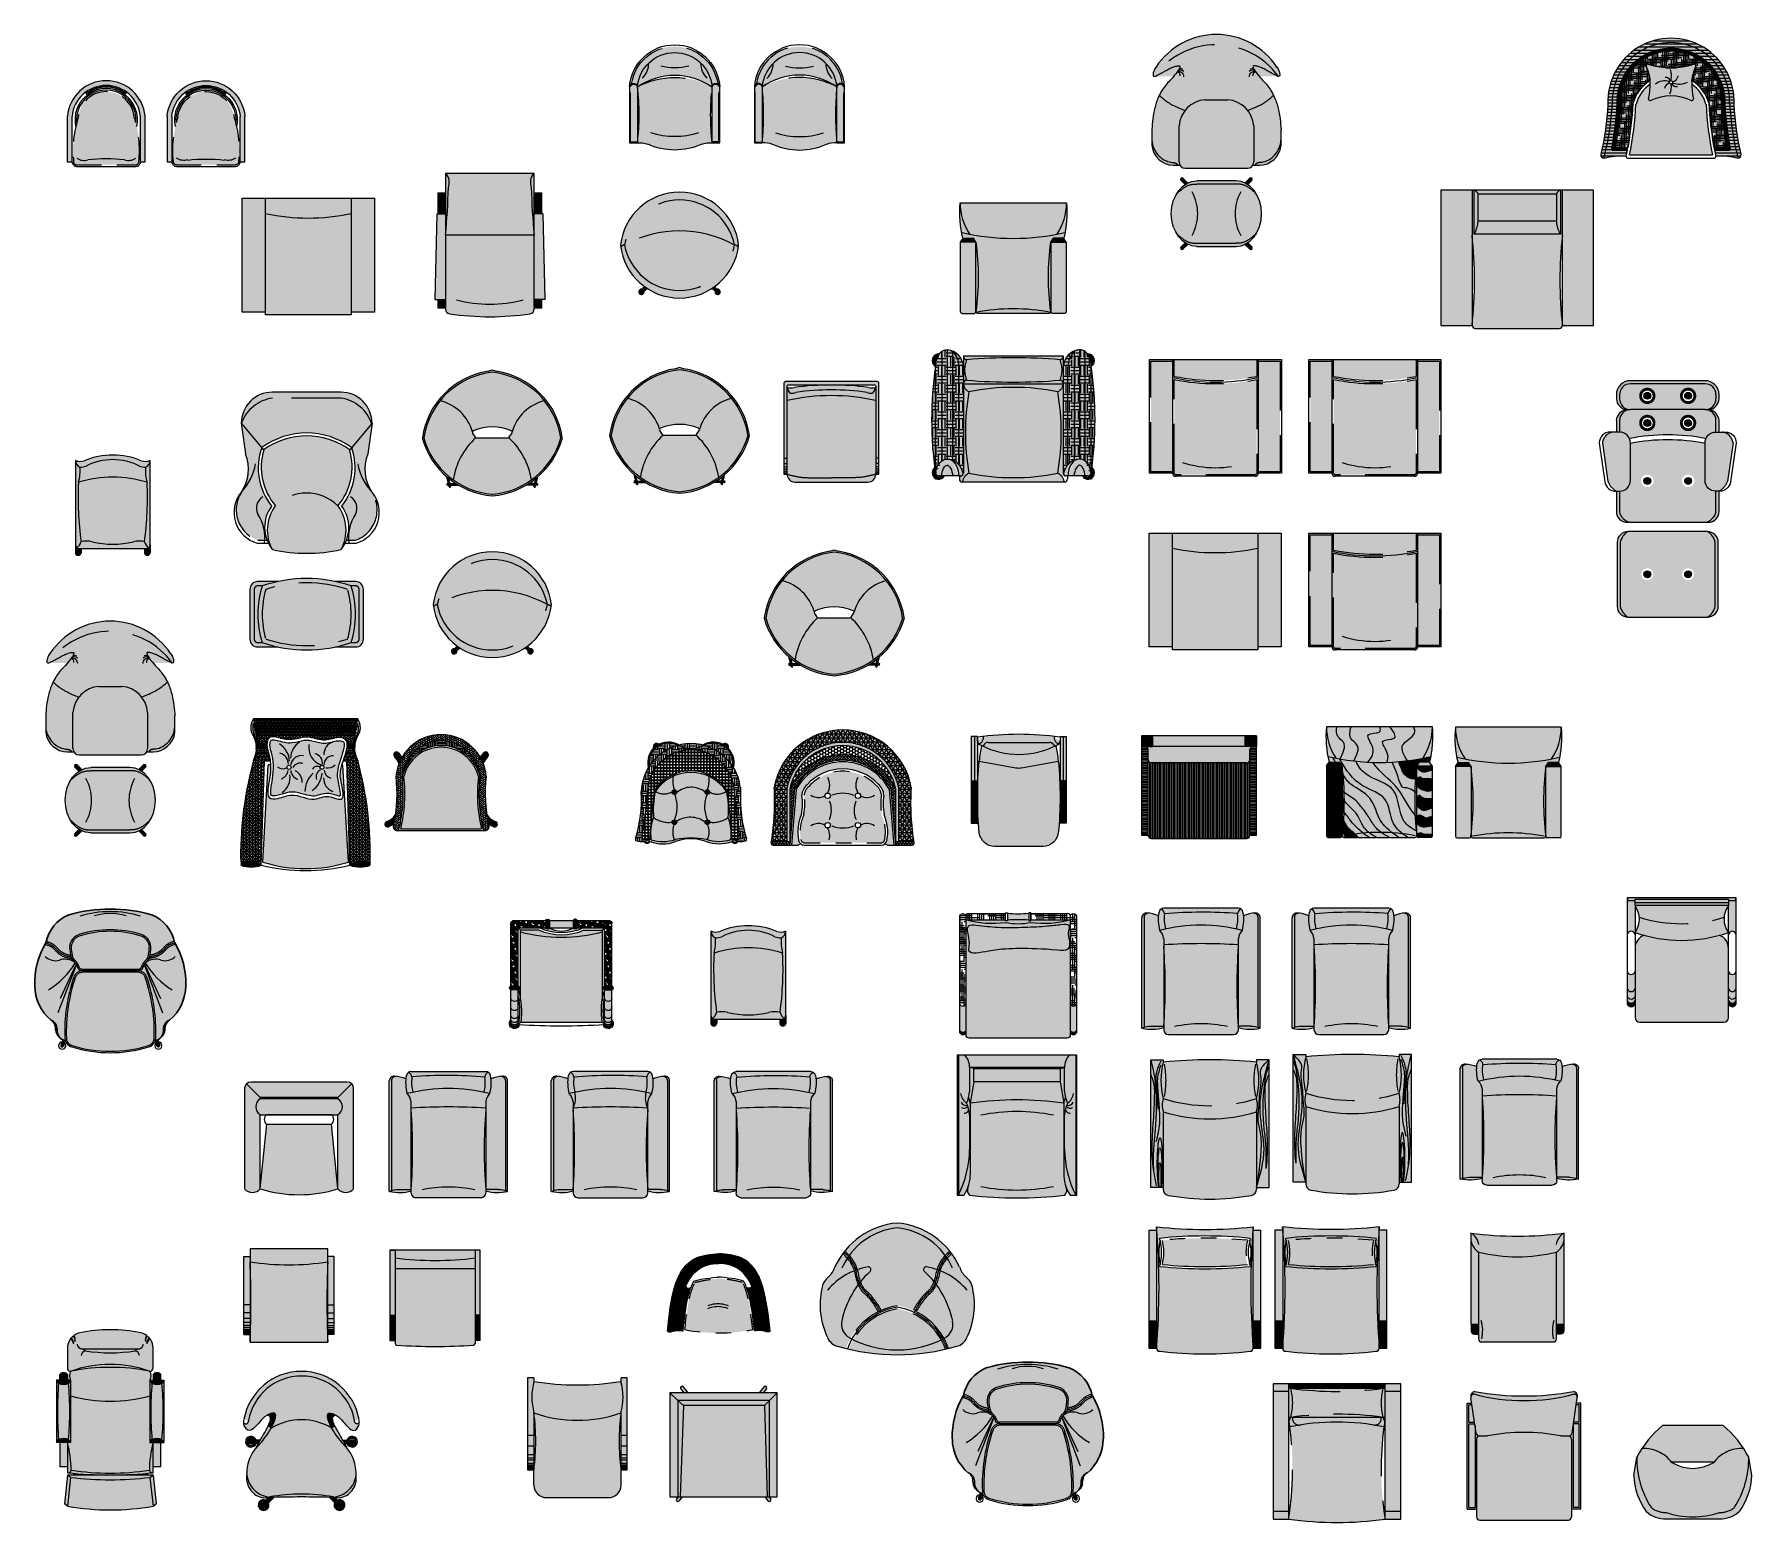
# Model space of a CAD drawing. Header units: metres. Extents: x 288.7 to 299.7, y 162.6 to 172.2.
import ezdxf

# ---------------------------------------------------------------- set-up
doc = ezdxf.new("R2010")
doc.units = ezdxf.units.M
for name, pattern in [('ACAD_ISO02W100', [15, 12, -3]), ('AXES', [0.54, 0.3, -0.08, 0.08, -0.08]), ('HIDDEN', [9.525, 6.35, -3.175]), ('HIDDEN2', [4.7625, 3.175, -1.5875]), ('HIDDENX2', [19.05, 12.7, -6.35])]:
    doc.linetypes.add(name, pattern=pattern)
for name, color, linetype, lineweight in [('aparador', 36, 'Continuous', 9), ('cotas', 250, 'Continuous', 5), ('estofado', 7, 'Continuous', 25), ('hachura', 252, 'Continuous', 5), ('mesa', 7, 'Continuous', 9), ('moveis', 254, 'Continuous', 5), ('parede', 7, 'Continuous', 30), ('puff', 251, 'Continuous', 9), ('tapete', 136, 'Continuous', 5)]:
    doc.layers.add(name, color=color, linetype=linetype, lineweight=lineweight)
for name, color, linetype in [('cobertura', 30, 'Continuous'), ('MOBIL', 7, 'Continuous'), ('Mobilia', 7, 'Continuous'), ('viewport', 3, 'Continuous')]:
    doc.layers.add(name, color=color, linetype=linetype)
pattern_1 = [(0, (-1.630636, -27.6538), (0.05715, 0.05715), [0.05715, -0.05715]), (0, (-1.630636, -27.63237), (0.05715, 0.05715), [0.05715, -0.05715]), (0, (-1.630636, -27.610936), (0.05715, 0.05715), [0.05715, -0.05715]), (90, (-1.62349, -27.60379), (-0.05715, 0.05715), [0.05715, -0.05715]), (90, (-1.60206, -27.60379), (-0.05715, 0.05715), [0.05715, -0.05715]), (90, (-1.58063, -27.60379), (-0.05715, 0.05715), [0.05715, -0.05715])]
pattern_2 = [(0, (-29.459416, -4.796081), (0.0508, 0.0127), [0.2032, -0.1016]), (90, (-29.459416, -4.796081), (-0.0127, -0.0508), [0.2032, -0.1016])]
pattern_3 = [(0, (7.9886606, 3.5739314), (0.0254, 0.00635), [0.1016, -0.0508]), (90, (7.9886606, 3.5739314), (-0.00635, -0.0254), [0.1016, -0.0508])]
pattern_4 = [(0, (7.9886606, 3.5739314), (0.0127, 0.003175), [0.0508, -0.0254]), (90, (7.9886606, 3.5739314), (-0.003175, -0.0127), [0.0508, -0.0254])]
pattern_5 = [(90, (-4.81073, 1.724062), (-0.01905, 1e-18), []), (150, (-4.81073, 1.724062), (-0.009525, -0.016497784), []), (210, (-4.81073, 1.724062), (0.009525, -0.016497784), [])]
pattern_6 = [(0, (-85.406646, 1.91296), (0.0381, 0.0381), [0.0381, -0.0381]), (0, (-85.406646, 1.92725), (0.0381, 0.0381), [0.0381, -0.0381]), (0, (-85.406646, 1.941536), (0.0381, 0.0381), [0.0381, -0.0381]), (90, (-85.401884, 1.9463), (-0.0381, 0.0381), [0.0381, -0.0381]), (90, (-85.387596, 1.9463), (-0.0381, 0.0381), [0.0381, -0.0381]), (90, (-85.37331, 1.9463), (-0.0381, 0.0381), [0.0381, -0.0381])]
pattern_7 = [(135, (-89.383324, -5.721287), (-0.0089802561, -0.0089802561), []), (225, (-89.383324, -5.721287), (0.0089802561, -0.0089802561), [])]

# ---------------------------------------------------------------- blocks, each defined once
blk = doc.blocks.new('Poltrona Conni Grando chocolate')
at = {"layer": 'cotas', "lineweight": 5, "ltscale": 0.05}
h = blk.add_hatch(color=256, dxfattribs=at)
h.dxf.hatch_style = 1
h.set_gradient(color1=(102, 66, 56), color2=(141, 92, 78), one_color=1, tint=0.43, name='HEMISPHERICAL')
h.paths.add_polyline_path([(-0.38, -0.092, 0.009931), (-0.378, -0.107, -0.248469), (-0.354, -0.092, -0.820258), (0.354, -0.092, -0.248469), (0.378, -0.107, 0.009931), (0.38, -0.092, 0.894737)])
h = blk.add_hatch(color=256, dxfattribs=at)
h.dxf.hatch_style = 1
h.set_gradient(color1=(102, 66, 56), color2=(164, 107, 91), one_color=1, tint=0.5, name='CURVED')
h.paths.add_polyline_path([(-0.354, -0.092, -0.259707), (0.354, -0.092, 0.820258)])
h = blk.add_hatch(color=256, dxfattribs=at)
h.dxf.hatch_style = 1
h.set_gradient(color1=(102, 66, 56), color2=(141, 92, 78), one_color=1, tint=0.43, name='SPHERICAL')
h.paths.add_polyline_path([(0.378, -0.107, 0.248469), (0.354, -0.092, -0.822567), (-0.354, -0.092, 0.248469), (-0.378, -0.107, 0.859594)])
h = blk.add_hatch(color=256, dxfattribs=at)
h.dxf.hatch_style = 1
h.set_gradient(color1=(102, 66, 56), color2=(138, 89, 76), one_color=1, tint=0.42, name='CURVED')
h.paths.add_polyline_path([(0.354, -0.092, 0.259707), (-0.354, -0.092, 0.822567)])
h = blk.add_hatch(color=256, dxfattribs=at)
h.dxf.hatch_style = 1
h.set_gradient(color1=(193, 199, 200), one_color=1, tint=1, name='SPHERICAL')
h.paths.add_polyline_path([(-0.229, -0.386), (-0.241, -0.397, -0.86376), (-0.249, -0.389), (-0.239, -0.376, 4.344732)])
h = blk.add_hatch(color=256, dxfattribs=at)
h.dxf.hatch_style = 1
h.set_gradient(color1=(193, 199, 200), one_color=1, tint=1)
h.paths.add_polyline_path([(-0.208, -0.37, -0.013586), (-0.225, -0.358), (-0.249, -0.389, 0.86376), (-0.241, -0.397)])
h = blk.add_hatch(color=256, dxfattribs=at)
h.dxf.hatch_style = 1
h.set_gradient(color1=(193, 199, 200), one_color=1, tint=1)
h.paths.add_polyline_path([(0.225, -0.358, -0.013586), (0.208, -0.37), (0.241, -0.397, 0.86376), (0.249, -0.389)])
h = blk.add_hatch(color=256, dxfattribs=at)
h.dxf.hatch_style = 1
h.set_gradient(color1=(193, 199, 200), one_color=1, tint=1, name='SPHERICAL')
h.paths.add_polyline_path([(0.241, -0.397, 0.86376), (0.249, -0.389), (0.239, -0.376, -4.344732), (0.229, -0.386)])
at = {"layer": 'estofado', "color": 0, "linetype": 'ByBlock', "lineweight": 5, "ltscale": 0.2}
for p, q in [((-0.249, -0.389), (-0.225, -0.358)), ((-0.241, -0.397), (-0.208, -0.37)), ((0.241, -0.397), (0.208, -0.37)), ((0.249, -0.389), (0.225, -0.358))]:
    blk.add_line(p, q, dxfattribs=at)
at = {"layer": 'estofado', "color": 0, "lineweight": 13}
for centre, start, end in [((0, -0.134), 6.3597, 173.6403), ((0, -0.05), 186.3597, 353.6403)]:
    blk.add_arc(centre, 0.382, start, end, dxfattribs=at)
at = {"layer": 'estofado', "color": 0, "linetype": 'HIDDEN2', "lineweight": 5, "ltscale": 0.2}
for centre, radius, start, end in [((0, -0.163), 0.361, 11.2788, 168.7212), ((-0.352, -0.122), 0.0303, 94.123, 149.9375), ((0, -0.727), 0.727, 60.8831, 119.1169), ((0, -0.022), 0.361, 191.1209, 348.8791), ((0.352, -0.122), 0.0303, 30.0625, 85.877)]:
    blk.add_arc(centre, radius, start, end, dxfattribs=at)
at = {"layer": 'estofado', "color": 0, "linetype": 'ByBlock', "lineweight": 5, "ltscale": 0.2}
for centre, radius, start, end in [((-0.245, -0.392), 0.0171, 70.9234, 19.0766), ((-0.245, -0.392), 0.00569, 143.3617, 306.6383), ((0.245, -0.392), 0.0171, 160.9234, 109.0766), ((0.245, -0.392), 0.00569, 233.3617, 36.6383)]:
    blk.add_arc(centre, radius, start, end, dxfattribs=at)
blk = doc.blocks.new('Poltrona Delta Lintz marrom')
at = {"layer": 'mesa', "ltscale": 0.8}
h = blk.add_hatch(color=256, dxfattribs=at)
h.dxf.hatch_style = 1
h.set_gradient(color1=(101, 68, 57), color2=(127, 86, 72), one_color=1, tint=0.39, name='CYLINDER')
h.paths.add_polyline_path([(0.026, -0.009), (0, 0), (-0.026, -0.009, 0.328316), (-0.45, -0.437, 0.315355), (0, -0.809, 0.315355), (0.45, -0.437, 0.328316)])
h.paths.add_polyline_path([(0, -0.016, -0.341123), (0.44, -0.437, -0.313757), (0, -0.799, -0.313757), (-0.44, -0.437, -0.341123)], flags=16)
h.paths.add_polyline_path([(-0.127, -0.406), (-0.109, -0.432, 0.251208), (-0.101, -0.437), (0.101, -0.437, 0.251208), (0.109, -0.432), (0.127, -0.406, 0.471601), (0.122, -0.392, 0.199821), (-0.122, -0.392, 0.471509), (-0.127, -0.406, 12431.831382), (-0.127, -0.406, 1428.33229), (-0.127, -0.406, 0.000856)], flags=0)
h = blk.add_hatch(color=256, dxfattribs=at)
h.dxf.hatch_style = 1
h.set_gradient(color1=(101, 68, 57), color2=(165, 113, 95), one_color=1, tint=0.51, name='CURVED')
h.paths.add_polyline_path([(0.335, -0.199, 0.269367), (0.128, -0.398, 0.223972), (0.122, -0.392, 0.199821), (-0.122, -0.392, 0.471509), (-0.127, -0.406, -0.223893), (-0.128, -0.398, 0.269367), (-0.335, -0.199, -0.199416), (0, -0.016, -0.199416)])
h = blk.add_hatch(color=256, dxfattribs=at)
h.dxf.hatch_style = 1
h.set_gradient(color1=(101, 68, 57), color2=(165, 113, 95), one_color=1, tint=0.51)
h.paths.add_polyline_path([(-0.127, -0.406, -0.223972), (-0.128, -0.398, 0.269367), (-0.335, -0.199, 0.132681), (-0.44, -0.437, 0.169277), (-0.252, -0.706, -0.167687), (-0.106, -0.436, -0.123682), (-0.109, -0.432)])
h = blk.add_hatch(color=256, dxfattribs=at)
h.dxf.hatch_style = 1
h.set_gradient(color1=(101, 68, 57), color2=(165, 113, 95), one_color=1, tint=0.51)
h.paths.add_polyline_path([(0.335, -0.199, 0.269367), (0.128, -0.398, -0.223972), (0.127, -0.406), (0.109, -0.432, -0.123682), (0.106, -0.436, -0.167687), (0.252, -0.706, 0.169277), (0.44, -0.437, 0.132681)])
h = blk.add_hatch(color=256, dxfattribs=at)
h.dxf.hatch_style = 1
h.set_gradient(color1=(101, 68, 57), color2=(165, 113, 95), one_color=1, tint=0.51, name='INVCURVED')
h.paths.add_polyline_path([(0.106, -0.436, -0.123682), (0.101, -0.437), (-0.101, -0.437, -0.123682), (-0.106, -0.436, 0.167687), (-0.252, -0.706, 0.137193), (0, -0.799, 0.137193), (0.252, -0.706, 0.167687)])
h = blk.add_hatch(color=256, dxfattribs=at)
h.dxf.hatch_style = 1
h.set_gradient(color1=(210, 211, 213), one_color=1, tint=1)
h.paths.add_polyline_path([(-0.282, -0.731), (-0.289, -0.731, 0.916018), (-0.289, -0.741), (-0.279, -0.741)])
h.paths.add_polyline_path([(-0.233, -0.731), (-0.272, -0.731), (-0.269, -0.741), (-0.217, -0.741, -0.00941)])
h = blk.add_hatch(color=256, dxfattribs=at)
h.dxf.hatch_style = 1
h.set_gradient(color1=(210, 211, 213), one_color=1, tint=1)
h.paths.add_polyline_path([(-0.279, -0.698, -0.008221), (-0.292, -0.687), (-0.277, -0.751, 0.916018), (-0.267, -0.749)])
h = blk.add_hatch(color=256, dxfattribs=at)
h.dxf.hatch_style = 1
h.set_gradient(color1=(210, 211, 213), one_color=1, tint=1)
h.paths.add_polyline_path([(0.272, -0.731), (0.233, -0.731, -0.00941), (0.217, -0.741), (0.269, -0.741)])
h.paths.add_polyline_path([(0.289, -0.731), (0.282, -0.731), (0.279, -0.741), (0.289, -0.741, 0.916018)])
h = blk.add_hatch(color=256, dxfattribs=at)
h.dxf.hatch_style = 1
h.set_gradient(color1=(210, 211, 213), one_color=1, tint=1)
h.paths.add_polyline_path([(0.292, -0.687, -0.008221), (0.279, -0.698), (0.267, -0.749, 0.916018), (0.277, -0.751)])
at = {"layer": 'estofado', "ltscale": 0.08}
for p, q in [((-0.026, -0.009), (0, 0)), ((0, 0), (0.026, -0.009)), ((-0.277, -0.751), (-0.292, -0.687)), ((-0.289, -0.731), (-0.282, -0.731)), ((-0.289, -0.741), (-0.279, -0.741)), ((-0.267, -0.749), (-0.279, -0.698)), ((-0.272, -0.731), (-0.233, -0.731)), ((-0.269, -0.741), (-0.217, -0.741)), ((0.269, -0.741), (0.217, -0.741)), ((0.272, -0.731), (0.233, -0.731)), ((0.267, -0.749), (0.279, -0.698)), ((0.277, -0.751), (0.292, -0.687)), ((0.289, -0.741), (0.279, -0.741)), ((0.289, -0.731), (0.282, -0.731))]:
    blk.add_line(p, q, dxfattribs=at)
at = {"layer": 'estofado', "lineweight": 20, "ltscale": 0.08}
for p, q in [((-0.109, -0.432), (-0.127, -0.406)), ((-0.101, -0.437), (0.101, -0.437)), ((0.109, -0.432), (0.127, -0.406))]:
    blk.add_line(p, q, dxfattribs=at)
at = {"layer": 'estofado', "ltscale": 0.08}
for centre, radius, start, end in [((0.053, -0.511), 0.508, 98.9614, 171.6648), ((-0.053, -0.511), 0.508, 8.3352, 81.0386), ((0.04, -0.302), 0.509, 195.4347, 265.4465), ((-0.04, -0.302), 0.509, 274.5535, 344.5653), ((-0.288, -0.736), 0.00502, 95.0195, 264.9805), ((-0.272, -0.749), 0.00502, 198.4126, 8.3735), ((0.272, -0.749), 0.00502, 171.6265, 341.5874), ((0.288, -0.736), 0.00502, 275.0195, 84.9805)]:
    blk.add_arc(centre, radius, start, end, dxfattribs=at)
at = {"layer": 'estofado', "linetype": 'HIDDENX2', "ltscale": 0.08}
for centre, radius, start, end in [((0.053, -0.511), 0.498, 96.0799, 171.4226), ((-0.053, -0.511), 0.498, 8.5774, 83.9201), ((-0.403, -0.477), 0.286, 16.0366, 76.3396), ((0.403, -0.477), 0.286, 103.6604, 163.9634), ((0.04, -0.302), 0.499, 195.6766, 265.355), ((0.213, -0.783), 0.471, 132.5834, 170.6602), ((-0.04, -0.302), 0.499, 274.645, 344.3234), ((-0.213, -0.783), 0.471, 9.3398, 47.4166)]:
    blk.add_arc(centre, radius, start, end, dxfattribs=at)
at = {"layer": 'estofado', "lineweight": 20, "ltscale": 0.08}
for centre, radius, start, end in [((-0.118, -0.401), 0.01, 112.6002, 213.5946), ((0, -0.685), 0.318, 67.3998, 112.6002), ((-0.101, -0.427), 0.01, 213.5946, 270), ((0.101, -0.427), 0.01, 270, 326.4054), ((0.118, -0.401), 0.01, 326.4054, 67.3998)]:
    blk.add_arc(centre, radius, start, end, dxfattribs=at)
blk = doc.blocks.new('Polt Delta 2 aberta')
at = {"layer": 'estofado', "ltscale": 0.08}
h = blk.add_hatch(color=256, dxfattribs=at)
h.dxf.hatch_style = 1
h.set_gradient(color1=(241, 96, 70), color2=(248, 177, 165), one_color=1, tint=0.81, name='CURVED')
h.paths.add_polyline_path([(0.026, 0.428), (0, 0.437), (-0.026, 0.428, 0.328316), (-0.45, -0.001, 0.315355), (0, -0.372, 0.315355), (0.45, -0.001, 0.328316)])
h.paths.add_polyline_path([(0.44, 0, -0.313757), (0, -0.362, -0.313757), (-0.44, 0, -0.341123), (0, 0.421, -0.341123)], flags=16)
h.paths.add_polyline_path([(-0.122, 0.045, 0.471601), (-0.127, 0.031), (-0.109, 0.004, 0.251208), (-0.101, 0), (0.101, 0, 0.251208), (0.109, 0.004), (0.127, 0.031, 0.450622), (0.123, 0.045, 0.017302), (0.122, 0.045, 0.199821)], flags=0)
h = blk.add_hatch(color=256, dxfattribs=at)
h.dxf.hatch_style = 1
h.set_gradient(color1=(238, 55, 23), color2=(243, 120, 98), one_color=1, tint=0.67, name='CURVED')
h.paths.add_polyline_path([(0, 0.421, 0.341123), (-0.44, 0, 0.313757), (0, -0.362, 0.313757), (0.44, 0, 0.341123)])
h.paths.add_polyline_path([(-0.122, 0.045, 0.47196), (-0.127, 0.031, -0.000294), (-0.127, 0.031), (-0.109, 0.004, 0.251208), (-0.101, 0), (0.101, 0, 0.251208), (0.109, 0.004), (0.127, 0.031, 0.450622), (0.123, 0.045, 0.017302), (0.122, 0.045, 0.199821)], flags=16)
h = blk.add_hatch(color=256, dxfattribs=at)
h.dxf.hatch_style = 1
h.set_gradient(color1=(150, 152, 162), one_color=1, tint=1, name='HEMISPHERICAL')
h.paths.add_polyline_path([(-0.233, -0.294), (-0.272, -0.294), (-0.269, -0.304), (-0.217, -0.304, -0.00941)])
h.paths.add_polyline_path([(-0.282, -0.294), (-0.289, -0.294, 0.916018), (-0.289, -0.304), (-0.279, -0.304)])
h = blk.add_hatch(color=256, dxfattribs=at)
h.dxf.hatch_style = 1
h.set_gradient(color1=(150, 152, 162), one_color=1, tint=1, name='HEMISPHERICAL')
h.paths.add_polyline_path([(-0.279, -0.261, -0.008221), (-0.292, -0.25), (-0.277, -0.314, 0.916018), (-0.267, -0.312)])
h = blk.add_hatch(color=256, dxfattribs=at)
h.dxf.hatch_style = 1
h.set_gradient(color1=(150, 152, 162), one_color=1, tint=1, name='HEMISPHERICAL')
h.paths.add_polyline_path([(0.272, -0.294), (0.233, -0.294, -0.00941), (0.217, -0.304), (0.269, -0.304)])
h.paths.add_polyline_path([(0.289, -0.294), (0.282, -0.294), (0.279, -0.304), (0.289, -0.304, 0.916018)])
h = blk.add_hatch(color=256, dxfattribs=at)
h.dxf.hatch_style = 1
h.set_gradient(color1=(150, 152, 162), one_color=1, tint=1, name='HEMISPHERICAL')
h.paths.add_polyline_path([(0.292, -0.25, -0.008221), (0.279, -0.261), (0.267, -0.312, 0.916018), (0.277, -0.314)])
for p, q in [((-0.026, 0.428), (0, 0.437)), ((0, 0.437), (0.026, 0.428)), ((-0.109, 0.004), (-0.127, 0.031)), ((-0.101, 0), (0.101, 0)), ((0.109, 0.004), (0.127, 0.031)), ((-0.277, -0.314), (-0.292, -0.25)), ((-0.289, -0.294), (-0.282, -0.294)), ((-0.289, -0.304), (-0.279, -0.304)), ((-0.267, -0.312), (-0.279, -0.261)), ((-0.272, -0.294), (-0.233, -0.294)), ((-0.269, -0.304), (-0.217, -0.304)), ((0.269, -0.304), (0.217, -0.304)), ((0.272, -0.294), (0.233, -0.294)), ((0.267, -0.312), (0.279, -0.261)), ((0.277, -0.314), (0.292, -0.25)), ((0.289, -0.304), (0.279, -0.304)), ((0.289, -0.294), (0.282, -0.294))]:
    blk.add_line(p, q, dxfattribs=at)
for centre, radius, start, end in [((0.053, -0.074), 0.508, 98.9614, 171.6648), ((-0.053, -0.074), 0.508, 8.3352, 81.0386), ((-0.118, 0.036), 0.01, 112.6002, 213.5946), ((0, -0.249), 0.318, 67.3998, 112.6002), ((-0.101, 0.01), 0.01, 213.5946, 270), ((0.101, 0.01), 0.01, 270, 326.4054), ((0.118, 0.036), 0.01, 326.4054, 67.3998), ((0.04, 0.135), 0.509, 195.4347, 265.4465), ((-0.04, 0.135), 0.509, 274.5535, 344.5653), ((-0.288, -0.299), 0.00502, 95.0195, 264.9805), ((-0.272, -0.312), 0.00502, 198.4126, 8.3735), ((0.272, -0.312), 0.00502, 171.6265, 341.5874), ((0.288, -0.299), 0.00502, 275.0195, 84.9805)]:
    blk.add_arc(centre, radius, start, end, dxfattribs=at)
at = {"layer": 'estofado', "linetype": 'HIDDENX2', "ltscale": 0.08}
for centre, radius, start, end in [((0.053, -0.074), 0.498, 96.0799, 171.4226), ((-0.053, -0.074), 0.498, 8.5774, 83.9201), ((-0.403, -0.04), 0.286, 16.0366, 76.3396), ((0.403, -0.04), 0.286, 103.6604, 163.9634), ((0.213, -0.346), 0.471, 132.5834, 170.6602), ((-0.213, -0.346), 0.471, 9.3398, 47.4166), ((0.04, 0.135), 0.499, 195.6766, 265.355), ((-0.04, 0.135), 0.499, 274.645, 344.3234)]:
    blk.add_arc(centre, radius, start, end, dxfattribs=at)
blk = doc.blocks.new('Poltrona Delta Preta Lintz')
at = {"layer": 'tapete', "lineweight": 5, "ltscale": 0.04}
h = blk.add_hatch(color=32, dxfattribs=at)
h.dxf.hatch_style = 1
h.set_gradient(color1=(27, 27, 29), color2=(0, 0, 0), one_color=1, name='CYLINDER')
h.paths.add_polyline_path([(0, 0.367), (-0.026, 0.358, 0.328316), (-0.45, -0.07, 0.315355), (0, -0.442, 0.315355), (0.45, -0.07, 0.328316), (0.026, 0.358)])
h.paths.add_polyline_path([(0.44, -0.07, -0.313757), (0, -0.432, -0.313757), (-0.44, -0.07, -0.341123), (0, 0.351, -0.341123)], flags=16)
h.paths.add_polyline_path([(-0.122, -0.024, 0.471601), (-0.127, -0.039), (-0.109, -0.065, 0.251208), (-0.101, -0.07), (0.101, -0.07, 0.251208), (0.109, -0.065), (0.127, -0.039, 0.450622), (0.123, -0.025, 0.017302), (0.122, -0.024, 0.199821)], flags=0)
h = blk.add_hatch(color=32, dxfattribs=at)
h.set_gradient(color1=(27, 27, 29), color2=(178, 178, 184), one_color=1, tint=0.71, name='CURVED')
h.paths.add_polyline_path([(0.335, 0.168, 0.269367), (0.128, -0.031, -0.223972), (0.127, -0.039, 0.471601), (0.122, -0.024, 0.199821), (-0.122, -0.024, 0.47196), (-0.127, -0.039, -0.22428), (-0.128, -0.031, 0.269367), (-0.335, 0.168, -0.199416), (0, 0.351, -0.199416)])
h = blk.add_hatch(color=32, dxfattribs=at)
h.set_gradient(color1=(27, 27, 29), color2=(178, 178, 184), one_color=1, tint=0.71, name='INVCURVED')
h.paths.add_polyline_path([(-0.127, -0.039, -0.223972), (-0.128, -0.031, 0.269367), (-0.335, 0.168, 0.132681), (-0.44, -0.07, 0.169277), (-0.252, -0.339, -0.167687), (-0.106, -0.069, -0.123682), (-0.109, -0.065)])
h = blk.add_hatch(color=32, dxfattribs=at)
h.set_gradient(color1=(27, 27, 29), color2=(178, 178, 184), one_color=1, tint=0.71, name='INVCURVED')
h.paths.add_polyline_path([(0.44, -0.07, 0.132681), (0.335, 0.168, 0.269367), (0.128, -0.031, -0.223972), (0.127, -0.039), (0.109, -0.065, -0.123682), (0.106, -0.069, -0.167687), (0.252, -0.339, 0.169277)])
h = blk.add_hatch(color=32, dxfattribs=at)
h.set_gradient(color1=(27, 27, 29), color2=(178, 178, 184), one_color=1, tint=0.71, name='INVCURVED')
h.paths.add_polyline_path([(0.106, -0.069, -0.123682), (0.101, -0.07), (-0.101, -0.07, -0.123682), (-0.106, -0.069, 0.167687), (-0.252, -0.339, 0.137193), (0, -0.432, 0.137193), (0.252, -0.339, 0.167687)])
h = blk.add_hatch(color=32, dxfattribs=at)
h.dxf.hatch_style = 1
h.set_gradient(color1=(183, 183, 189), one_color=1, tint=1, name='CURVED')
h.paths.add_polyline_path([(-0.279, -0.331, -0.008221), (-0.292, -0.32), (-0.277, -0.384, 0.916018), (-0.267, -0.381)])
h = blk.add_hatch(color=32, dxfattribs=at)
h.dxf.hatch_style = 1
h.set_gradient(color1=(183, 183, 189), one_color=1, tint=1, name='CURVED')
h.paths.add_polyline_path([(0.292, -0.32, -0.008221), (0.279, -0.331), (0.267, -0.381, 0.916018), (0.277, -0.384)])
h = blk.add_hatch(color=32, dxfattribs=at)
h.dxf.hatch_style = 1
h.set_gradient(color1=(183, 183, 189), one_color=1, tint=1)
h.paths.add_polyline_path([(-0.282, -0.364), (-0.289, -0.364, 0.916018), (-0.289, -0.374), (-0.279, -0.374)])
h.paths.add_polyline_path([(-0.233, -0.364), (-0.272, -0.364), (-0.269, -0.374), (-0.217, -0.374, -0.00941)])
h = blk.add_hatch(color=32, dxfattribs=at)
h.dxf.hatch_style = 1
h.set_gradient(color1=(183, 183, 189), one_color=1, tint=1)
h.paths.add_polyline_path([(0.272, -0.364), (0.233, -0.364, -0.00941), (0.217, -0.374), (0.269, -0.374)])
h.paths.add_polyline_path([(0.289, -0.364), (0.282, -0.364), (0.279, -0.374), (0.289, -0.374, 0.916018)])
at = {"layer": 'estofado', "ltscale": 0.08}
for p, q in [((-0.026, 0.358), (0, 0.367)), ((0, 0.367), (0.026, 0.358)), ((-0.277, -0.384), (-0.292, -0.32)), ((-0.267, -0.381), (-0.279, -0.331)), ((0.267, -0.381), (0.279, -0.331)), ((0.277, -0.384), (0.292, -0.32)), ((-0.289, -0.364), (-0.282, -0.364)), ((-0.289, -0.374), (-0.279, -0.374)), ((-0.272, -0.364), (-0.233, -0.364)), ((-0.269, -0.374), (-0.217, -0.374)), ((0.269, -0.374), (0.217, -0.374)), ((0.272, -0.364), (0.233, -0.364)), ((0.289, -0.374), (0.279, -0.374)), ((0.289, -0.364), (0.282, -0.364))]:
    blk.add_line(p, q, dxfattribs=at)
at = {"layer": 'estofado', "lineweight": 20, "ltscale": 0.08}
for p, q in [((-0.109, -0.065), (-0.127, -0.039)), ((-0.101, -0.07), (0.101, -0.07)), ((0.109, -0.065), (0.127, -0.039))]:
    blk.add_line(p, q, dxfattribs=at)
at = {"layer": 'estofado', "ltscale": 0.08}
for centre, radius, start, end in [((0.053, -0.144), 0.508, 98.9614, 171.6648), ((-0.053, -0.144), 0.508, 8.3352, 81.0386), ((0.04, 0.065), 0.509, 195.4347, 265.4465), ((-0.04, 0.065), 0.509, 274.5535, 344.5653), ((-0.288, -0.369), 0.00502, 95.0195, 264.9805), ((-0.272, -0.382), 0.00502, 198.4126, 8.3735), ((0.272, -0.382), 0.00502, 171.6265, 341.5874), ((0.288, -0.369), 0.00502, 275.0195, 84.9805)]:
    blk.add_arc(centre, radius, start, end, dxfattribs=at)
at = {"layer": 'estofado', "linetype": 'HIDDENX2', "ltscale": 0.08}
for centre, radius, start, end in [((0.053, -0.144), 0.498, 96.0799, 171.4226), ((-0.053, -0.144), 0.498, 8.5774, 83.9201), ((-0.403, -0.11), 0.286, 16.0366, 76.3396), ((0.403, -0.11), 0.286, 103.6604, 163.9634), ((0.04, 0.065), 0.499, 195.6766, 265.355), ((0.213, -0.415), 0.471, 132.5834, 170.6602), ((-0.04, 0.065), 0.499, 274.645, 344.3234), ((-0.213, -0.415), 0.471, 9.3398, 47.4166)]:
    blk.add_arc(centre, radius, start, end, dxfattribs=at)
at = {"layer": 'estofado', "lineweight": 20, "ltscale": 0.08}
for centre, radius, start, end in [((-0.118, -0.034), 0.01, 112.6002, 213.5946), ((0, -0.318), 0.318, 67.3998, 112.6002), ((-0.101, -0.06), 0.01, 213.5946, 270), ((0.101, -0.06), 0.01, 270, 326.4054), ((0.118, -0.034), 0.01, 326.4054, 67.3998)]:
    blk.add_arc(centre, radius, start, end, dxfattribs=at)
blk = doc.blocks.new('poltrona Conni Grando')
at = {"layer": 'estofado', "linetype": 'ByBlock', "lineweight": 5, "ltscale": 0.2}
h = blk.add_hatch(color=0, dxfattribs=at)
h.dxf.hatch_style = 1
h.set_gradient(color1=(245, 39, 20), color2=(250, 138, 128), one_color=1, tint=0.74, name='CYLINDER')
h.paths.add_polyline_path([(-0.38, -0.092, 0.009931), (-0.378, -0.107, -0.248469), (-0.354, -0.092, -0.820258), (0.354, -0.092, -0.248469), (0.378, -0.107, 0.009931), (0.38, -0.092, 0.894737)])
h = blk.add_hatch(color=0, dxfattribs=at)
h.dxf.hatch_style = 1
h.set_gradient(color1=(245, 39, 20), color2=(171, 21, 7), one_color=1, tint=0.35, name='CURVED')
h.paths.add_polyline_path([(-0.354, -0.092, -0.259707), (0.354, -0.092, 0.820258)])
h = blk.add_hatch(color=0, dxfattribs=at)
h.dxf.hatch_style = 1
h.set_gradient(color1=(245, 39, 20), color2=(250, 138, 128), one_color=1, tint=0.74, name='CYLINDER')
h.paths.add_polyline_path([(0.378, -0.107, 0.248469), (0.354, -0.092, -0.822567), (-0.354, -0.092, 0.248469), (-0.378, -0.107, 0.859594)])
h = blk.add_hatch(color=0, dxfattribs=at)
h.dxf.hatch_style = 1
h.set_gradient(color1=(245, 39, 20), color2=(171, 21, 7), one_color=1, tint=0.35, name='CURVED')
h.paths.add_polyline_path([(0.354, -0.092, 0.259707), (-0.354, -0.092, 0.822567)])
h = blk.add_hatch(color=0, dxfattribs=at)
h.dxf.hatch_style = 1
h.set_gradient(color1=(193, 199, 200), one_color=1, tint=1, name='SPHERICAL')
h.paths.add_polyline_path([(-0.229, -0.386), (-0.241, -0.397, -0.86376), (-0.249, -0.389), (-0.239, -0.376, 4.344732)])
h = blk.add_hatch(color=0, dxfattribs=at)
h.dxf.hatch_style = 1
h.set_gradient(color1=(193, 199, 200), one_color=1, tint=1)
h.paths.add_polyline_path([(-0.208, -0.37, -0.013586), (-0.225, -0.358), (-0.249, -0.389, 0.86376), (-0.241, -0.397)])
h = blk.add_hatch(color=0, dxfattribs=at)
h.dxf.hatch_style = 1
h.set_gradient(color1=(193, 199, 200), one_color=1, tint=1)
h.paths.add_polyline_path([(0.225, -0.358, -0.013586), (0.208, -0.37), (0.241, -0.397, 0.86376), (0.249, -0.389)])
h = blk.add_hatch(color=0, dxfattribs=at)
h.dxf.hatch_style = 1
h.set_gradient(color1=(193, 199, 200), one_color=1, tint=1, name='SPHERICAL')
h.paths.add_polyline_path([(0.241, -0.397, 0.86376), (0.249, -0.389), (0.239, -0.376, -4.344732), (0.229, -0.386)])
at = {"layer": 'estofado', "color": 0, "linetype": 'ByBlock', "lineweight": 5, "ltscale": 0.2}
for p, q in [((-0.249, -0.389), (-0.225, -0.358)), ((-0.241, -0.397), (-0.208, -0.37)), ((0.241, -0.397), (0.208, -0.37)), ((0.249, -0.389), (0.225, -0.358))]:
    blk.add_line(p, q, dxfattribs=at)
at = {"layer": 'estofado', "color": 0, "lineweight": 13}
for centre, start, end in [((0, -0.134), 6.3597, 173.6403), ((0, -0.05), 186.3597, 353.6403)]:
    blk.add_arc(centre, 0.382, start, end, dxfattribs=at)
at = {"layer": 'estofado', "color": 0, "linetype": 'HIDDEN2', "lineweight": 5, "ltscale": 0.2}
for centre, radius, start, end in [((0, -0.163), 0.361, 11.2788, 168.7212), ((-0.352, -0.122), 0.0303, 94.123, 149.9375), ((0, -0.727), 0.727, 60.8831, 119.1169), ((0, -0.022), 0.361, 191.1209, 348.8791), ((0.352, -0.122), 0.0303, 30.0625, 85.877)]:
    blk.add_arc(centre, radius, start, end, dxfattribs=at)
at = {"layer": 'estofado', "color": 0, "linetype": 'ByBlock', "lineweight": 5, "ltscale": 0.2}
for centre, radius, start, end in [((-0.245, -0.392), 0.0171, 70.9234, 19.0766), ((-0.245, -0.392), 0.00569, 143.3617, 306.6383), ((0.245, -0.392), 0.0171, 160.9234, 109.0766), ((0.245, -0.392), 0.00569, 233.3617, 36.6383)]:
    blk.add_arc(centre, radius, start, end, dxfattribs=at)
blk = doc.blocks.new('Poltrona Saarien Berger')
at = {"layer": 'moveis', "lineweight": 9, "ltscale": 0.1}
h = blk.add_hatch(color=5, dxfattribs=at)
h.dxf.hatch_style = 1
h.set_gradient(color1=(246, 70, 70), color2=(252, 197, 197), one_color=1, tint=0.88, name='CURVED')
h.paths.add_polyline_path([(0.22, 0), (-0.22, 0, 0.414214), (-0.42, -0.2, -0.27339), (-0.22, -0.038), (0.22, -0.038, -0.2829), (0.418, -0.202), (0.42, -0.2, 0.414214)])
h = blk.add_hatch(color=5, dxfattribs=at)
h.dxf.hatch_style = 1
h.set_gradient(color1=(246, 70, 70), color2=(252, 197, 197), one_color=1, tint=0.88, name='INVHEMISPHERICAL')
h.paths.add_polyline_path([(0.22, -0.038), (-0.22, -0.038, 0.27339), (-0.42, -0.2), (-0.289, -0.356, -0.325849), (0.289, -0.356), (0.418, -0.202, 0.2829)])
h = blk.add_hatch(color=5, dxfattribs=at)
h.dxf.hatch_style = 1
h.set_gradient(color1=(246, 70, 70), color2=(252, 197, 197), one_color=1, tint=0.88)
h.paths.add_polyline_path([(-0.289, -0.356), (-0.42, -0.2), (-0.394, -0.397, -0.251893), (-0.42, -0.643, 0.000684), (-0.419, -0.642, 0.484858), (-0.314, -0.951), (-0.254, -0.951, -0.258394), (-0.225, -0.731, -0.256917)])
h = blk.add_hatch(color=5, dxfattribs=at)
h.dxf.hatch_style = 1
h.set_gradient(color1=(246, 70, 70), color2=(252, 197, 197), one_color=1, tint=0.88)
h.paths.add_polyline_path([(0.42, -0.643, -0.251893), (0.394, -0.397), (0.419, -0.205, 0.003239), (0.418, -0.202), (0.289, -0.356, -0.257509), (0.224, -0.731, -0.262654), (0.255, -0.951), (0.314, -0.951, 0.482861)])
h = blk.add_hatch(color=5, dxfattribs=at)
h.dxf.hatch_style = 1
h.set_gradient(color1=(246, 70, 70), color2=(252, 197, 197), one_color=1, tint=0.88, name='HEMISPHERICAL')
h.paths.add_polyline_path([(0.277, -0.371, 0.324348), (-0.277, -0.371, 0.253269), (-0.201, -0.73, -0.408728), (0.201, -0.73, 0.253269)])
h = blk.add_hatch(color=5, dxfattribs=at)
h.dxf.hatch_style = 1
h.set_gradient(color1=(246, 70, 70), color2=(252, 197, 197), one_color=1, tint=0.88, name='HEMISPHERICAL')
h.paths.add_polyline_path([(0.201, -0.73, 0.408728), (-0.201, -0.73, 0.29254), (-0.22, -1.011, 0.110763), (0.22, -1.011, 0.29254)])
at = {"layer": 'moveis', "color": 1, "lineweight": 9, "ltscale": 0.1}
for p, q in [((0.22, 0), (-0.22, 0)), ((-0.42, -0.2), (-0.394, -0.397)), ((0.42, -0.2), (0.394, -0.397)), ((-0.317, -0.97), (-0.246, -0.97)), ((0.247, -0.97), (0.317, -0.97))]:
    blk.add_line(p, q, dxfattribs=at)
at = {"layer": 'moveis', "color": 1, "linetype": 'HIDDEN2', "lineweight": 9, "ltscale": 0.1}
for p, q in [((0.22, -0.038), (-0.22, -0.038)), ((-0.42, -0.2), (-0.277, -0.371)), ((0.42, -0.2), (0.277, -0.371)), ((-0.314, -0.951), (-0.254, -0.951)), ((0.255, -0.951), (0.314, -0.951))]:
    blk.add_line(p, q, dxfattribs=at)
at = {"layer": 'moveis', "color": 1, "lineweight": 9, "ltscale": 0.1}
for centre, radius, start, end in [((-0.22, -0.2), 0.2, 90, 180), ((0.22, -0.2), 0.2, 0, 90), ((0, -0.752), 0.49, 53.9037, 126.0963), ((0, -0.752), 0.471, 54.0593, 125.9407), ((-0.635, -0.496), 0.261, 325.6557, 22.2089), ((0.083, -0.486), 0.394, 160.8327, 218.4672), ((0.094, -0.481), 0.386, 163.4324, 220.282), ((-0.094, -0.481), 0.386, 319.718, 16.5676), ((-0.083, -0.486), 0.394, 321.4056, 19.1673), ((0.635, -0.496), 0.261, 157.7911, 214.3443), ((-0.694, -0.39), 0.373, 317.3341, 349.0406), ((0.694, -0.39), 0.373, 190.9594, 222.6659), ((-0.262, -0.773), 0.205, 140.6426, 254.3456), ((0.262, -0.773), 0.205, 285.6544, 39.3574), ((-0.238, -0.745), 0.0849, 120.1655, 207.5036), ((-0.04, -0.868), 0.23, 143.4244, 218.4631), ((0.008, -0.886), 0.261, 143.4567, 208.682), ((-0.008, -0.886), 0.261, 331.318, 36.5433), ((0.045, -0.868), 0.226, 321.0134, 37.3179), ((0.238, -0.745), 0.0849, 332.4964, 59.8345), ((-0.558, -0.937), 0.289, 353.505, 32.0863), ((0.558, -0.937), 0.289, 147.9137, 186.495), ((0, -0.028), 1.007, 257.359, 282.641)]:
    blk.add_arc(centre, radius, start, end, dxfattribs=at)
at = {"layer": 'moveis', "color": 1, "linetype": 'HIDDEN2', "lineweight": 9, "ltscale": 0.1}
for centre, radius, start, end in [((-0.183, -0.288), 0.253, 98.3401, 159.5019), ((0.186, -0.281), 0.245, 18.165, 82.0921), ((-0.245, -0.755), 0.208, 147.0909, 250.5581), ((0, -0.935), 0.287, 45.5376, 134.4624), ((0.245, -0.755), 0.208, 289.4693, 32.5657)]:
    blk.add_arc(centre, radius, start, end, dxfattribs=at)
blk = doc.blocks.new('Banqueta Saarien Berger')
at = {"layer": 'moveis', "lineweight": 9, "ltscale": 0.1}
h = blk.add_hatch(color=5, dxfattribs=at)
h.dxf.hatch_style = 1
h.set_gradient(color1=(246, 70, 70), color2=(252, 197, 197), one_color=1, tint=0.88, name='CYLINDER')
h.paths.add_polyline_path([(-0.184, -0.02), (-0.315, -0.02, 0.414214), (-0.365, -0.07), (-0.365, -0.39, 0.414214), (-0.315, -0.44), (-0.184, -0.44, -0.030222), (-0.286, -0.411), (-0.315, -0.411, -0.414214), (-0.337, -0.39), (-0.337, -0.07, -0.414214), (-0.315, -0.048), (-0.286, -0.048, -0.030222)])
h.paths.add_polyline_path([(0.315, -0.02), (0.184, -0.02, -0.030222), (0.286, -0.048), (0.315, -0.048, -0.414214), (0.337, -0.07), (0.337, -0.39, -0.414214), (0.315, -0.411), (0.286, -0.411, -0.030222), (0.184, -0.44), (0.315, -0.44, 0.414214), (0.365, -0.39), (0.365, -0.07, 0.414214)])
h = blk.add_hatch(color=5, dxfattribs=at)
h.dxf.hatch_style = 1
h.set_gradient(color1=(246, 70, 70), color2=(252, 197, 197), one_color=1, tint=0.88, name='INVSPHERICAL')
h.paths.add_polyline_path([(-0.286, -0.048), (-0.315, -0.048, 0.414214), (-0.337, -0.07), (-0.337, -0.39, 0.414214), (-0.315, -0.411), (-0.286, -0.411, -0.157854)])
h.paths.add_polyline_path([(0.337, -0.07, 0.414214), (0.315, -0.048), (0.286, -0.048, -0.157854), (0.286, -0.411), (0.315, -0.411, 0.414214), (0.337, -0.39)])
h = blk.add_hatch(color=5, dxfattribs=at)
h.dxf.hatch_style = 1
h.set_gradient(color1=(246, 70, 70), color2=(252, 197, 197), one_color=1, tint=0.88, name='INVCYLINDER')
h.paths.add_polyline_path([(-0.286, -0.048, 0.157854), (-0.286, -0.411, 0.16819), (0.286, -0.411, 0.157854), (0.286, -0.048, 0.16819)])
h.paths.add_polyline_path([(0.263, -0.07, -0.144915), (0.263, -0.389, -0.159504), (-0.263, -0.389, -0.144915), (-0.263, -0.07, -0.159504)], flags=16)
h = blk.add_hatch(color=5, dxfattribs=at)
h.dxf.hatch_style = 1
h.set_gradient(color1=(246, 70, 70), color2=(252, 197, 197), one_color=1, tint=0.88, name='CURVED')
h.paths.add_polyline_path([(0.263, -0.07, 0.159504), (-0.263, -0.07, 0.144915), (-0.263, -0.389, 0.159504), (0.263, -0.389, 0.144915)])
at = {"layer": 'moveis', "color": 1, "lineweight": 9, "ltscale": 0.1}
for points in [[(-0.184, -0.02), (-0.315, -0.02, 0.414214), (-0.365, -0.07), (-0.365, -0.39, 0.414214), (-0.315, -0.44), (-0.184, -0.44)], [(0.184, -0.44), (0.315, -0.44, 0.414214), (0.365, -0.39), (0.365, -0.07, 0.414214), (0.315, -0.02), (0.184, -0.02)]]:
    blk.add_lwpolyline(points, format="xyb", dxfattribs=at)
at = {"layer": 'moveis', "color": 1, "linetype": 'HIDDEN2', "lineweight": 9, "ltscale": 0.1}
for points in [[(-0.286, -0.048), (-0.315, -0.048, 0.414214), (-0.337, -0.07), (-0.337, -0.39, 0.414214), (-0.315, -0.411), (-0.286, -0.411)], [(0.286, -0.411), (0.315, -0.411, 0.414214), (0.337, -0.39), (0.337, -0.07, 0.414214), (0.315, -0.048), (0.286, -0.048)]]:
    blk.add_lwpolyline(points, format="xyb", dxfattribs=at)
at = {"layer": 'moveis', "color": 1, "lineweight": 9, "ltscale": 0.1}
for centre, radius, start, end in [((0.275, -0.23), 0.589, 162.0593, 197.9407), ((0, -0.874), 0.874, 70.9056, 109.0944), ((-0.275, -0.23), 0.589, 342.0593, 17.9407), ((0, 0.415), 0.874, 250.9056, 289.0944)]:
    blk.add_arc(centre, radius, start, end, dxfattribs=at)
at = {"layer": 'moveis', "color": 1, "linetype": 'HIDDEN2', "lineweight": 9, "ltscale": 0.1}
for centre, radius, start, end in [((0.275, -0.23), 0.561, 163.5088, 196.4912), ((0, -0.874), 0.846, 71.8749, 108.1251), ((-0.275, -0.23), 0.561, 343.5088, 16.4912), ((0, 0.415), 0.846, 251.8749, 288.1251)]:
    blk.add_arc(centre, radius, start, end, dxfattribs=at)
blk = doc.blocks.new('Cad. de Comp. Tecline - 5112')
at = {"layer": 'parede', "linetype": 'HIDDEN2', "lineweight": 5, "ltscale": 0.05}
h = blk.add_hatch(color=256, dxfattribs=at)
h.set_gradient(color1=(199, 199, 199), color2=(240, 240, 240), one_color=1, tint=0.94, name='INVCYLINDER')
h.paths.add_polyline_path([(0.275, -0.02, -0.414214), (0.285, -0.03), (0.285, -0.492), (0.305, -0.492), (0.305, -0.01, 0.414214), (0.295, 0), (-0.295, 0, 0.414214), (-0.305, -0.01), (-0.305, -0.492), (-0.285, -0.492), (-0.285, -0.03, -0.414214), (-0.275, -0.02)])
h = blk.add_hatch(color=256, dxfattribs=at)
h.set_gradient(color1=(232, 232, 232), color2=(189, 189, 189), one_color=1, tint=0.74, name='CYLINDER')
h.paths.add_polyline_path([(0.229, -0.07, 0.09085), (0.262, -0.075, 0.205531), (0.285, -0.035, -0.193962), (0.239, -0.037, 0.064184), (-0.239, -0.037, -0.193962), (-0.285, -0.035, 0.205531), (-0.262, -0.075, 0.09085), (-0.229, -0.07, -0.07099)])
h = blk.add_hatch(color=256, dxfattribs=at)
h.set_gradient(color1=(232, 232, 232), color2=(207, 207, 207), one_color=1, tint=0.81, name='CYLINDER')
h.paths.add_polyline_path([(-0.229, -0.07, -0.09085), (-0.262, -0.075, -0.205531), (-0.285, -0.035), (-0.285, -0.122, -0.11231), (0.285, -0.122), (0.285, -0.035, -0.205531), (0.262, -0.075, -0.09085), (0.229, -0.07, 0.07099)])
h = blk.add_hatch(color=256, dxfattribs=at)
h.set_gradient(color1=(232, 232, 232), one_color=1, tint=1, name='SPHERICAL')
edge = h.paths.add_edge_path()
edge.add_arc((0, -1.375), 1.285, 77.1839, 102.8161)
edge.add_line((-0.285, -0.122), (-0.285, -0.595))
edge.add_spline(control_points=[(-0.285, -0.595), (-0.259, -0.602), (-0.201, -0.618), (-0.105, -0.618), (-0.037, -0.618), (0, -0.619)], knot_values=[0, 0, 0, 0, 0.081874, 0.176698, 0.287179, 0.287179, 0.287179, 0.287179], degree=3, periodic=0)
edge.add_spline(control_points=[(0, -0.619), (0.037, -0.618), (0.105, -0.618), (0.201, -0.618), (0.259, -0.602), (0.285, -0.595)], knot_values=[0, 0, 0, 0, 0.110481, 0.205305, 0.287179, 0.287179, 0.287179, 0.287179], degree=3, periodic=0)
edge.add_line((0.285, -0.595), (0.285, -0.122))
h = blk.add_hatch(color=256, dxfattribs=at)
h.set_gradient(color1=(199, 199, 199), color2=(240, 240, 240), one_color=1, tint=0.94, name='INVCYLINDER')
h.paths.add_polyline_path([(-0.285, -0.492), (-0.305, -0.492), (-0.305, -0.526), (-0.285, -0.526)])
h.paths.add_polyline_path([(0.285, -0.526), (0.305, -0.526), (0.305, -0.492), (0.285, -0.492)])
h = blk.add_hatch(color=256, dxfattribs=at)
h.set_gradient(color1=(199, 199, 199), color2=(240, 240, 240), one_color=1, tint=0.94, name='INVCYLINDER')
h.paths.add_polyline_path([(-0.285, -0.526), (-0.305, -0.526), (-0.305, -0.547), (-0.285, -0.547)])
h.paths.add_polyline_path([(-0.285, -0.563), (-0.285, -0.547), (-0.305, -0.547), (-0.305, -0.563)])
h.paths.add_polyline_path([(-0.285, -0.575), (-0.285, -0.563), (-0.305, -0.563), (-0.305, -0.575)])
h.paths.add_polyline_path([(-0.285, -0.585), (-0.285, -0.575), (-0.305, -0.575), (-0.305, -0.585)])
h.paths.add_polyline_path([(-0.285, -0.595), (-0.285, -0.585), (-0.305, -0.585), (-0.305, -0.595)])
h.paths.add_polyline_path([(0.305, -0.547), (0.305, -0.526), (0.285, -0.526), (0.285, -0.547)])
h.paths.add_polyline_path([(0.305, -0.563), (0.305, -0.547), (0.285, -0.547), (0.285, -0.563)])
h.paths.add_polyline_path([(0.285, -0.563), (0.285, -0.575), (0.305, -0.575), (0.305, -0.563)])
h.paths.add_polyline_path([(0.305, -0.585), (0.305, -0.575), (0.285, -0.575), (0.285, -0.585)])
h.paths.add_polyline_path([(0.305, -0.595), (0.305, -0.585), (0.285, -0.585), (0.285, -0.595)])
h = blk.add_hatch(color=256, dxfattribs=at)
h.set_gradient(color1=(232, 232, 232), color2=(207, 207, 207), one_color=1, tint=0.81, name='CURVED')
edge = h.paths.add_edge_path()
edge.add_spline(control_points=[(0.285, -0.595), (0.259, -0.602), (0.201, -0.618), (0.105, -0.618), (0.037, -0.618), (0, -0.619)], knot_values=[0, 0, 0, 0, 0.081874, 0.176698, 0.287179, 0.287179, 0.287179, 0.287179], degree=3, periodic=0)
edge.add_spline(control_points=[(0, -0.619), (-0.037, -0.618), (-0.105, -0.618), (-0.201, -0.618), (-0.259, -0.602), (-0.285, -0.595)], knot_values=[0, 0, 0, 0, 0.110481, 0.205305, 0.287179, 0.287179, 0.287179, 0.287179], degree=3, periodic=0)
edge.add_arc((-0.235, -0.595), 0.05, 180, 270)
edge.add_line((-0.235, -0.645), (0.235, -0.645))
edge.add_arc((0.235, -0.595), 0.05, 270, 360)
at = {"layer": 'mesa'}
for centre, radius, start, end in [((-0.227, -0.028), 0.0588, 187.192, 233.6492), ((-0.259, 0.021), 0.0619, 245.5177, 289.4252), ((-0.259, 0.017), 0.0919, 268.661, 289.4252), ((0, -1.89), 1.868, 82.6551, 97.3449), ((0, -1.673), 1.62, 81.8788, 98.1212), ((0.259, 0.017), 0.0919, 250.5748, 271.339), ((0.259, 0.021), 0.0619, 250.5748, 294.4823), ((0.227, -0.028), 0.0588, 306.3508, 352.808)]:
    blk.add_arc(centre, radius, start, end, dxfattribs=at)
at = {"layer": 'mesa', "linetype": 'HIDDEN2', "lineweight": 5}
blk.add_arc((0, -1.375), 1.285, 77.1839, 102.8161, dxfattribs=at)
for points in [[(-0.285, -0.595), (-0.205, -0.613), (-0.11, -0.618), (0, -0.619)], [(0.285, -0.595), (0.205, -0.613), (0.11, -0.618), (0, -0.619)]]:
    blk.add_spline(points, degree=3, dxfattribs=at)
at = {"layer": 'MOBIL', "lineweight": 5, "ltscale": 0.05}
for p, q in [((-0.305, -0.492), (-0.285, -0.492)), ((-0.305, -0.526), (-0.285, -0.526)), ((-0.305, -0.547), (-0.285, -0.547)), ((0.305, -0.492), (0.285, -0.492)), ((0.305, -0.526), (0.285, -0.526)), ((0.305, -0.547), (0.285, -0.547)), ((-0.305, -0.563), (-0.285, -0.563)), ((-0.305, -0.575), (-0.285, -0.575)), ((-0.305, -0.585), (-0.285, -0.585)), ((-0.235, -0.645), (0.235, -0.645)), ((0.305, -0.563), (0.285, -0.563)), ((0.305, -0.575), (0.285, -0.575)), ((0.305, -0.585), (0.285, -0.585)), ((0.285, -0.595), (0.305, -0.595))]:
    blk.add_line(p, q, dxfattribs=at)
blk.add_lwpolyline([(-0.285, -0.03, -0.414214), (-0.275, -0.02), (0.275, -0.02, -0.414214), (0.285, -0.03), (0.285, -0.595), (0.305, -0.595), (0.305, -0.01, 0.414214), (0.295, 0), (-0.295, 0, 0.414214), (-0.305, -0.01), (-0.305, -0.595), (-0.285, -0.595)], format="xyb", close=True, dxfattribs=at)
for centre, start, end in [((-0.235, -0.595), 180, 270), ((0.235, -0.595), 270, 0)]:
    blk.add_arc(centre, 0.05, start, end, dxfattribs=at)
blk = doc.blocks.new('Poltrona Austria GS')
at = {"layer": 'estofado', "lineweight": 5}
h = blk.add_hatch(dxfattribs=at)
h.set_pattern_fill('EARTH,_O', color=34, scale=0.009)
h.set_pattern_definition(pattern_1)
h.paths.add_polyline_path([(-0.5, -0.069, 0.073443), (-0.5, -0.751)])
edge = h.paths.add_edge_path()
edge.add_ellipse((-0.426, -0.069), major_axis=(0, 0.109), ratio=0.68259, start_angle=27.514, end_angle=41.7427)
edge.add_ellipse((-0.426, -0.069), major_axis=(0, 0.109), ratio=0.68259, start_angle=41.7427, end_angle=52.3226)
edge.add_ellipse((-0.426, -0.069), major_axis=(0, 0.109), ratio=0.68259, start_angle=52.3226, end_angle=79.345)
edge.add_ellipse((-0.426, -0.069), major_axis=(0, 0.109), ratio=0.68259, start_angle=79.345, end_angle=90)
edge.add_line((-0.5, -0.069), (-0.5, -0.751))
edge.add_arc((-0.48, -0.751), 0.02, 180, 195.0844)
edge.add_ellipse((-0.426, -0.771), major_axis=(0, 0.109), ratio=0.68259, start_angle=27.514, end_angle=82.1927, ccw=False)
edge.add_line((-0.46, -0.675), (-0.46, 0.028))
edge = h.paths.add_edge_path()
edge.add_ellipse((-0.426, -0.069), major_axis=(0, 0.109), ratio=0.68259, start_angle=0, end_angle=27.514)
edge.add_line((-0.46, 0.028), (-0.46, -0.675))
edge.add_ellipse((-0.426, -0.771), major_axis=(0, 0.109), ratio=0.68259, start_angle=0, end_angle=27.514, ccw=False)
edge.add_line((-0.426, -0.662), (-0.426, 0.04))
edge = h.paths.add_edge_path()
edge.add_ellipse((-0.426, -0.069), major_axis=(0, 0.109), ratio=0.68259, start_angle=-27.514, end_angle=-12.79)
edge.add_arc((-0.436, -0.076), 0.116, 76.5692, 84.7816)
edge.add_line((-0.426, 0.04), (-0.426, -0.662))
edge.add_ellipse((-0.426, -0.771), major_axis=(0, 0.109), ratio=0.68259, start_angle=-12.79, end_angle=0, ccw=False)
edge.add_arc((-0.436, -0.778), 0.116, 67.3034, 76.5692, ccw=False)
edge.add_line((-0.391, -0.671), (-0.391, 0.028))
edge = h.paths.add_edge_path(flags=17)
edge.add_ellipse((-0.426, -0.069), major_axis=(0, 0.109), ratio=0.68259, start_angle=-90, end_angle=-27.514)
edge.add_line((-0.391, 0.028), (-0.391, -0.671))
edge.add_arc((-0.436, -0.778), 0.116, 43.1715, 67.3034, ccw=False)
edge.add_line((-0.351, -0.699), (-0.351, -0.069))
edge = h.paths.add_edge_path()
edge.add_arc((-0.296, -0.179), 0.0241, 178.2864, 181.7136, ccw=False)
edge.add_line((-0.32, -0.179), (-0.32, -0.069))
edge.add_arc((-0.436, -0.076), 0.116, 3.4776, 76.5692)
edge.add_ellipse((-0.426, -0.069), major_axis=(0, 0.109), ratio=0.68259, start_angle=-27.514, end_angle=-12.79, ccw=False)
edge.add_ellipse((-0.426, -0.069), major_axis=(0, 0.109), ratio=0.68259, start_angle=-90, end_angle=-27.514, ccw=False)
edge.add_line((-0.351, -0.069), (-0.351, -0.699))
edge.add_arc((-0.436, -0.778), 0.116, 9.6873, 43.1715, ccw=False)
edge.add_arc((-0.34, -0.751), 0.02, 338.0774, 360)
edge.add_line((-0.32, -0.751), (-0.32, -0.18))
h = blk.add_hatch(color=34, dxfattribs=at)
h.dxf.hatch_style = 1
h.set_gradient(color1=(180, 117, 95), color2=(73, 45, 34), one_color=1, tint=0.21, name='INVSPHERICAL')
edge = h.paths.add_edge_path()
edge.add_ellipse((-0.426, -0.069), major_axis=(0, 0.109), ratio=0.68259, start_angle=41.7427, end_angle=52.3226, ccw=False)
edge.add_arc((-0.48, -0.029), 0.0417, 83.3331, 241.4389)
edge.add_ellipse((-0.426, -0.069), major_axis=(0, 0.109), ratio=0.68259, start_angle=79.345, end_angle=90, ccw=False)
edge.add_arc((-0.48, -0.029), 0.0271, 99.5343, 226.4077, ccw=False)
h = blk.add_hatch(color=34, dxfattribs=at)
h.dxf.hatch_style = 1
h.set_gradient(color1=(180, 117, 95), color2=(73, 45, 34), one_color=1, tint=0.21)
edge = h.paths.add_edge_path()
edge.add_ellipse((-0.426, -0.069), major_axis=(0, 0.109), ratio=0.68259, start_angle=27.514, end_angle=41.7427)
edge.add_ellipse((-0.426, -0.069), major_axis=(0, 0.109), ratio=0.68259, start_angle=41.7427, end_angle=52.3226)
edge.add_ellipse((-0.426, -0.069), major_axis=(0, 0.109), ratio=0.68259, start_angle=52.3226, end_angle=79.345)
edge.add_ellipse((-0.426, -0.069), major_axis=(0, 0.109), ratio=0.68259, start_angle=79.345, end_angle=90)
edge.add_line((-0.5, -0.069), (-0.5, -0.751))
edge.add_arc((-0.48, -0.751), 0.02, 180, 195.0844)
edge.add_ellipse((-0.426, -0.771), major_axis=(0, 0.109), ratio=0.68259, start_angle=27.514, end_angle=82.1927, ccw=False)
edge.add_line((-0.46, -0.675), (-0.46, 0.028))
edge = h.paths.add_edge_path()
edge.add_ellipse((-0.426, -0.069), major_axis=(0, 0.109), ratio=0.68259, start_angle=0, end_angle=27.514)
edge.add_line((-0.46, 0.028), (-0.46, -0.675))
edge.add_ellipse((-0.426, -0.771), major_axis=(0, 0.109), ratio=0.68259, start_angle=0, end_angle=27.514, ccw=False)
edge.add_line((-0.426, -0.662), (-0.426, 0.04))
h = blk.add_hatch(color=34, dxfattribs=at)
h.dxf.hatch_style = 1
h.set_gradient(color1=(180, 117, 95), color2=(73, 45, 34), one_color=1, tint=0.21)
edge = h.paths.add_edge_path()
edge.add_ellipse((-0.426, -0.069), major_axis=(0, 0.109), ratio=0.68259, start_angle=-27.514, end_angle=-12.79)
edge.add_arc((-0.436, -0.076), 0.116, 76.5692, 84.7816)
edge.add_line((-0.426, 0.04), (-0.426, -0.662))
edge.add_ellipse((-0.426, -0.771), major_axis=(0, 0.109), ratio=0.68259, start_angle=-12.79, end_angle=0, ccw=False)
edge.add_arc((-0.436, -0.778), 0.116, 67.3034, 76.5692, ccw=False)
edge.add_line((-0.391, -0.671), (-0.391, 0.028))
edge = h.paths.add_edge_path()
edge.add_ellipse((-0.426, -0.069), major_axis=(0, 0.109), ratio=0.68259, start_angle=-90, end_angle=-27.514)
edge.add_line((-0.391, 0.028), (-0.391, -0.671))
edge.add_arc((-0.436, -0.778), 0.116, 43.1715, 67.3034, ccw=False)
edge.add_line((-0.351, -0.699), (-0.351, -0.069))
h = blk.add_hatch(color=34, dxfattribs=at)
h.dxf.hatch_style = 1
h.set_gradient(color1=(180, 117, 95), color2=(73, 45, 34), one_color=1, tint=0.21)
edge = h.paths.add_edge_path()
edge.add_arc((-0.296, -0.179), 0.0241, 178.2864, 181.7136, ccw=False)
edge.add_line((-0.32, -0.179), (-0.32, -0.069))
edge.add_arc((-0.436, -0.076), 0.116, 3.4776, 76.5692)
edge.add_ellipse((-0.426, -0.069), major_axis=(0, 0.109), ratio=0.68259, start_angle=-27.514, end_angle=-12.79, ccw=False)
edge.add_ellipse((-0.426, -0.069), major_axis=(0, 0.109), ratio=0.68259, start_angle=-90, end_angle=-27.514, ccw=False)
edge.add_line((-0.351, -0.069), (-0.351, -0.699))
edge.add_arc((-0.436, -0.778), 0.116, 9.6873, 43.1715, ccw=False)
edge.add_arc((-0.34, -0.751), 0.02, 338.0774, 360)
edge.add_line((-0.32, -0.751), (-0.32, -0.18))
h = blk.add_hatch(color=34, dxfattribs=at)
h.dxf.hatch_style = 1
h.set_gradient(color1=(222, 226, 227), one_color=1, tint=1, name='CURVED')
h.paths.add_polyline_path([(0.32, -0.001), (0.32, 0), (-0.32, 0), (-0.32, -0.001, 0.35001), (-0.301, -0.024, -0.041037), (0.301, -0.024, 0.35001)])
h = blk.add_hatch(dxfattribs=at)
h.set_pattern_fill('EARTH,_O', color=34, scale=0.009)
h.set_pattern_definition(pattern_1)
edge = h.paths.add_edge_path()
edge.add_ellipse((0.426, -0.069), major_axis=(0, 0.109), ratio=0.68259, start_angle=387.514, end_angle=450, ccw=False)
edge.add_ellipse((0.426, -0.069), major_axis=(0, 0.109), ratio=0.68259, start_angle=372.79, end_angle=387.514, ccw=False)
edge.add_arc((0.436, -0.076), 0.116, 103.4308, 176.5224)
edge.add_line((0.32, -0.069), (0.32, -0.179))
edge.add_arc((0.296, -0.179), 0.0241, -1.7136, 1.7136, ccw=False)
edge.add_line((0.32, -0.18), (0.32, -0.751))
edge.add_arc((0.34, -0.751), 0.02, 180, 201.9226)
edge.add_arc((0.436, -0.778), 0.116, 136.8285, 170.3127, ccw=False)
edge.add_line((0.351, -0.699), (0.351, -0.069))
edge = h.paths.add_edge_path(flags=16)
edge.add_ellipse((0.426, -0.069), major_axis=(0, 0.109), ratio=0.68259, start_angle=387.514, end_angle=450)
edge.add_line((0.351, -0.069), (0.351, -0.699))
edge.add_arc((0.436, -0.778), 0.116, 112.6966, 136.8285, ccw=False)
edge.add_line((0.391, -0.671), (0.391, 0.028))
edge = h.paths.add_edge_path()
edge.add_arc((0.436, -0.076), 0.116, 95.2184, 103.4308)
edge.add_ellipse((0.426, -0.069), major_axis=(0, 0.109), ratio=0.68259, start_angle=372.79, end_angle=387.514)
edge.add_line((0.391, 0.028), (0.391, -0.671))
edge.add_arc((0.436, -0.778), 0.116, 103.4308, 112.6966, ccw=False)
edge.add_ellipse((0.426, -0.771), major_axis=(0, 0.109), ratio=0.68259, start_angle=360, end_angle=372.79, ccw=False)
edge.add_line((0.426, -0.662), (0.426, 0.04))
edge = h.paths.add_edge_path()
edge.add_ellipse((0.426, -0.069), major_axis=(0, 0.109), ratio=0.68259, start_angle=332.486, end_angle=360)
edge.add_line((0.426, 0.04), (0.426, -0.662))
edge.add_ellipse((0.426, -0.771), major_axis=(0, 0.109), ratio=0.68259, start_angle=332.486, end_angle=360, ccw=False)
edge.add_line((0.46, -0.675), (0.46, 0.028))
edge = h.paths.add_edge_path()
edge.add_ellipse((0.426, -0.069), major_axis=(0, 0.109), ratio=0.68259, start_angle=270, end_angle=280.655)
edge.add_ellipse((0.426, -0.069), major_axis=(0, 0.109), ratio=0.68259, start_angle=280.655, end_angle=307.6774)
edge.add_ellipse((0.426, -0.069), major_axis=(0, 0.109), ratio=0.68259, start_angle=307.6774, end_angle=318.2573)
edge.add_ellipse((0.426, -0.069), major_axis=(0, 0.109), ratio=0.68259, start_angle=318.2573, end_angle=332.486)
edge.add_line((0.46, 0.028), (0.46, -0.675))
edge.add_ellipse((0.426, -0.771), major_axis=(0, 0.109), ratio=0.68259, start_angle=277.8073, end_angle=332.486, ccw=False)
edge.add_arc((0.48, -0.751), 0.02, 344.9156, 360)
edge.add_line((0.5, -0.751), (0.5, -0.069))
h.paths.add_polyline_path([(0.5, -0.069), (0.5, -0.715, -0.033529), (0.505, -0.718, 0.069787)])
h = blk.add_hatch(color=34, dxfattribs=at)
h.dxf.hatch_style = 1
h.set_gradient(color1=(180, 117, 95), color2=(73, 45, 34), one_color=1, tint=0.21)
edge = h.paths.add_edge_path()
edge.add_ellipse((0.426, -0.069), major_axis=(0, 0.109), ratio=0.68259, start_angle=387.514, end_angle=450, ccw=False)
edge.add_ellipse((0.426, -0.069), major_axis=(0, 0.109), ratio=0.68259, start_angle=372.79, end_angle=387.514, ccw=False)
edge.add_arc((0.436, -0.076), 0.116, 103.4308, 176.5224)
edge.add_line((0.32, -0.069), (0.32, -0.179))
edge.add_arc((0.296, -0.179), 0.0241, -1.7136, 1.7136, ccw=False)
edge.add_line((0.32, -0.18), (0.32, -0.751))
edge.add_arc((0.34, -0.751), 0.02, 180, 201.9226)
edge.add_arc((0.436, -0.778), 0.116, 136.8285, 170.3127, ccw=False)
edge.add_line((0.351, -0.699), (0.351, -0.069))
h = blk.add_hatch(color=34, dxfattribs=at)
h.dxf.hatch_style = 1
h.set_gradient(color1=(180, 117, 95), color2=(73, 45, 34), one_color=1, tint=0.21)
edge = h.paths.add_edge_path()
edge.add_arc((0.436, -0.076), 0.116, 95.2184, 103.4308)
edge.add_ellipse((0.426, -0.069), major_axis=(0, 0.109), ratio=0.68259, start_angle=372.79, end_angle=387.514)
edge.add_line((0.391, 0.028), (0.391, -0.671))
edge.add_arc((0.436, -0.778), 0.116, 103.4308, 112.6966, ccw=False)
edge.add_ellipse((0.426, -0.771), major_axis=(0, 0.109), ratio=0.68259, start_angle=360, end_angle=372.79, ccw=False)
edge.add_line((0.426, -0.662), (0.426, 0.04))
edge = h.paths.add_edge_path()
edge.add_ellipse((0.426, -0.069), major_axis=(0, 0.109), ratio=0.68259, start_angle=387.514, end_angle=450)
edge.add_line((0.351, -0.069), (0.351, -0.699))
edge.add_arc((0.436, -0.778), 0.116, 112.6966, 136.8285, ccw=False)
edge.add_line((0.391, -0.671), (0.391, 0.028))
h = blk.add_hatch(color=34, dxfattribs=at)
h.dxf.hatch_style = 1
h.set_gradient(color1=(180, 117, 95), color2=(73, 45, 34), one_color=1, tint=0.21)
edge = h.paths.add_edge_path()
edge.add_ellipse((0.426, -0.069), major_axis=(0, 0.109), ratio=0.68259, start_angle=270, end_angle=280.655)
edge.add_ellipse((0.426, -0.069), major_axis=(0, 0.109), ratio=0.68259, start_angle=280.655, end_angle=307.6774)
edge.add_ellipse((0.426, -0.069), major_axis=(0, 0.109), ratio=0.68259, start_angle=307.6774, end_angle=318.2573)
edge.add_ellipse((0.426, -0.069), major_axis=(0, 0.109), ratio=0.68259, start_angle=318.2573, end_angle=332.486)
edge.add_line((0.46, 0.028), (0.46, -0.675))
edge.add_ellipse((0.426, -0.771), major_axis=(0, 0.109), ratio=0.68259, start_angle=277.8073, end_angle=332.486, ccw=False)
edge.add_arc((0.48, -0.751), 0.02, 344.9156, 360)
edge.add_line((0.5, -0.751), (0.5, -0.069))
edge = h.paths.add_edge_path()
edge.add_ellipse((0.426, -0.069), major_axis=(0, 0.109), ratio=0.68259, start_angle=332.486, end_angle=360)
edge.add_line((0.426, 0.04), (0.426, -0.662))
edge.add_ellipse((0.426, -0.771), major_axis=(0, 0.109), ratio=0.68259, start_angle=332.486, end_angle=360, ccw=False)
edge.add_line((0.46, -0.675), (0.46, 0.028))
h = blk.add_hatch(color=34, dxfattribs=at)
h.dxf.hatch_style = 1
h.set_gradient(color1=(180, 117, 95), color2=(73, 45, 34), one_color=1, tint=0.21, name='INVSPHERICAL')
edge = h.paths.add_edge_path()
edge.add_ellipse((0.426, -0.069), major_axis=(0, 0.109), ratio=0.68259, start_angle=307.6774, end_angle=318.2573, ccw=False)
edge.add_arc((0.48, -0.029), 0.0271, -46.4077, 80.4657, ccw=False)
edge.add_ellipse((0.426, -0.069), major_axis=(0, 0.109), ratio=0.68259, start_angle=270, end_angle=280.655, ccw=False)
edge.add_arc((0.48, -0.029), 0.0417, 298.5611, 456.6669)
h = blk.add_hatch(color=34, dxfattribs=at)
h.dxf.hatch_style = 1
h.set_gradient(color1=(180, 117, 95), color2=(73, 45, 34), one_color=1, tint=0.21)
h.paths.add_polyline_path([(-0.5, -0.069, 0.073443), (-0.5, -0.751)])
h = blk.add_hatch(color=34, dxfattribs=at)
h.dxf.hatch_style = 1
h.set_gradient(color1=(222, 226, 227), one_color=1, tint=1)
h.paths.add_polyline_path([(-0.301, -0.024, -0.35001), (-0.32, -0.001), (-0.32, -0.179, -0.35001), (-0.301, -0.156, -0.190366)])
h = blk.add_hatch(color=34, dxfattribs=at)
h.dxf.hatch_style = 1
h.set_gradient(color1=(222, 226, 227), one_color=1, tint=1, name='CYLINDER')
h.paths.add_polyline_path([(0.301, -0.024, 0.041037), (-0.301, -0.024, 0.190366), (-0.301, -0.156, 0.041037), (0.301, -0.156, 0.190366)])
h = blk.add_hatch(color=34, dxfattribs=at)
h.dxf.hatch_style = 1
h.set_gradient(color1=(222, 226, 227), one_color=1, tint=1)
h.paths.add_polyline_path([(0.32, -0.001, -0.35001), (0.301, -0.024, -0.190366), (0.301, -0.156, -0.35001), (0.32, -0.179)])
h = blk.add_hatch(color=34, dxfattribs=at)
h.dxf.hatch_style = 1
h.set_gradient(color1=(180, 117, 95), color2=(73, 45, 34), one_color=1, tint=0.21)
h.paths.add_polyline_path([(0.5, -0.069), (0.5, -0.715, -0.001824), (0.5, -0.715, 0.001824), (0.5, -0.715), (0.5, -0.751, 0.073443)])
h = blk.add_hatch(color=34, dxfattribs=at)
h.dxf.hatch_style = 1
h.set_gradient(color1=(222, 226, 227), one_color=1, tint=1, name='HEMISPHERICAL')
h.paths.add_polyline_path([(-0.285, -0.229, -0.286382), (-0.32, -0.18), (-0.32, -0.751, -0.414214), (-0.34, -0.771), (-0.347, -0.771), (-0.347, -0.79, 0.414214), (-0.327, -0.81, -0.268946), (-0.285, -0.754, -0.087455)])
h = blk.add_hatch(color=34, dxfattribs=at)
h.dxf.hatch_style = 1
h.set_gradient(color1=(222, 226, 227), one_color=1, tint=1, name='HEMISPHERICAL')
h.paths.add_polyline_path([(0.301, -0.156, -0.041037), (-0.301, -0.156, 0.35001), (-0.32, -0.179), (-0.32, -0.18), (0.32, -0.18), (0.32, -0.179, 0.35001)])
h = blk.add_hatch(color=34, dxfattribs=at)
h.dxf.hatch_style = 1
h.set_gradient(color1=(222, 226, 227), one_color=1, tint=1, name='HEMISPHERICAL')
h.paths.add_polyline_path([(0.32, -0.18), (-0.32, -0.18, 0.286382), (-0.285, -0.229, -0.098009), (0.285, -0.229, 0.286382)])
h = blk.add_hatch(color=34, dxfattribs=at)
h.dxf.hatch_style = 1
h.set_gradient(color1=(222, 226, 227), one_color=1, tint=1, name='HEMISPHERICAL')
h.paths.add_polyline_path([(0.285, -0.229, 0.098009), (-0.285, -0.229, 0.087455), (-0.285, -0.754, 0.098009), (0.285, -0.754, 0.087455)])
h = blk.add_hatch(color=34, dxfattribs=at)
h.dxf.hatch_style = 1
h.set_gradient(color1=(222, 226, 227), one_color=1, tint=1, name='HEMISPHERICAL')
h.paths.add_polyline_path([(0.32, -0.18, -0.286382), (0.285, -0.229, -0.087455), (0.285, -0.754, -0.179359), (0.32, -0.787)])
h = blk.add_hatch(color=34, dxfattribs=at)
h.dxf.hatch_style = 1
h.set_gradient(color1=(180, 117, 95), color2=(73, 45, 34), one_color=1, tint=0.21, name='INVSPHERICAL')
h.paths.add_polyline_path([(-0.502, -0.736, -0.001975), (-0.505, -0.718, 1.246778), (-0.443, -0.771), (-0.462, -0.771, -0.891855)])
h = blk.add_hatch(color=34, dxfattribs=at)
h.dxf.hatch_style = 1
h.set_gradient(color1=(180, 117, 95), color2=(73, 45, 34), one_color=1, tint=0.21, name='INVCURVED')
edge = h.paths.add_edge_path(flags=17)
edge.add_spline(control_points=[(-0.391, -0.771), (-0.391, -0.752), (-0.396, -0.734), (-0.412, -0.705), (-0.421, -0.702), (-0.431, -0.702), (-0.44, -0.706), (-0.456, -0.735), (-0.46, -0.753), (-0.46, -0.771)], knot_values=[4.712389, 4.712389, 4.712389, 4.712389, 5.403321, 5.403321, 6.297903, 6.297903, 7.192486, 7.192486, 7.853982, 7.853982, 7.853982, 7.853982], degree=3, periodic=0)
edge.add_line((-0.46, -0.771), (-0.391, -0.771))
edge = h.paths.add_edge_path()
edge.add_ellipse((-0.426, -0.771), major_axis=(0, 0.109), ratio=0.68259, start_angle=-90, end_angle=-27.514)
edge.add_ellipse((-0.426, -0.771), major_axis=(0, 0.109), ratio=0.68259, start_angle=-27.514, end_angle=-12.79)
edge.add_arc((-0.436, -0.778), 0.116, 76.5692, 84.7816)
edge.add_ellipse((-0.426, -0.771), major_axis=(0, 0.109), ratio=0.68259, start_angle=0, end_angle=27.514)
edge.add_ellipse((-0.426, -0.771), major_axis=(0, 0.109), ratio=0.68259, start_angle=27.514, end_angle=82.1927)
edge.add_arc((-0.48, -0.751), 0.02, 195.0844, 270)
edge.add_line((-0.48, -0.771), (-0.46, -0.771))
edge.add_spline(control_points=[(-0.46, -0.771), (-0.46, -0.753), (-0.456, -0.735), (-0.44, -0.706), (-0.431, -0.702), (-0.421, -0.702), (-0.412, -0.705), (-0.396, -0.734), (-0.391, -0.752), (-0.391, -0.771)], knot_values=[4.712389, 4.712389, 4.712389, 4.712389, 5.373885, 5.373885, 6.268467, 6.268467, 7.16305, 7.16305, 7.853982, 7.853982, 7.853982, 7.853982], degree=3, periodic=0)
edge.add_line((-0.391, -0.771), (-0.351, -0.771))
edge = h.paths.add_edge_path()
edge.add_line((-0.391, -0.671), (-0.391, -0.675))
edge.add_ellipse((-0.426, -0.771), major_axis=(0, 0.109), ratio=0.68259, start_angle=-90, end_angle=-27.514, ccw=False)
edge.add_line((-0.351, -0.771), (-0.34, -0.771))
edge.add_arc((-0.34, -0.751), 0.02, 270, 338.0774)
edge.add_arc((-0.436, -0.778), 0.116, 9.6873, 67.3034)
h = blk.add_hatch(color=34, dxfattribs=at)
h.dxf.hatch_style = 1
h.set_gradient(color1=(222, 226, 227), one_color=1, tint=1, name='HEMISPHERICAL')
h.paths.add_polyline_path([(0.285, -0.754, -0.098009), (-0.285, -0.754, 0.268946), (-0.327, -0.81), (0.327, -0.81, 0.268946)])
h = blk.add_hatch(color=34, dxfattribs=at)
h.dxf.hatch_style = 1
h.set_gradient(color1=(180, 117, 95), color2=(73, 45, 34), one_color=1, tint=0.21, name='INVCURVED')
edge = h.paths.add_edge_path(flags=17)
edge.add_spline(control_points=[(0.46, -0.771), (0.46, -0.753), (0.456, -0.735), (0.44, -0.706), (0.431, -0.702), (0.421, -0.702), (0.412, -0.705), (0.396, -0.734), (0.391, -0.752), (0.391, -0.771)], knot_values=[4.712389, 4.712389, 4.712389, 4.712389, 5.373885, 5.373885, 6.268467, 6.268467, 7.16305, 7.16305, 7.853982, 7.853982, 7.853982, 7.853982], degree=3, periodic=0)
edge.add_line((0.391, -0.771), (0.46, -0.771))
edge = h.paths.add_edge_path()
edge.add_ellipse((0.426, -0.771), major_axis=(0, 0.109), ratio=0.68259, start_angle=277.8073, end_angle=332.486)
edge.add_ellipse((0.426, -0.771), major_axis=(0, 0.109), ratio=0.68259, start_angle=332.486, end_angle=360)
edge.add_arc((0.436, -0.778), 0.116, 95.2184, 103.4308)
edge.add_ellipse((0.426, -0.771), major_axis=(0, 0.109), ratio=0.68259, start_angle=372.79, end_angle=387.514)
edge.add_ellipse((0.426, -0.771), major_axis=(0, 0.109), ratio=0.68259, start_angle=387.514, end_angle=450)
edge.add_line((0.351, -0.771), (0.391, -0.771))
edge.add_spline(control_points=[(0.391, -0.771), (0.391, -0.752), (0.396, -0.734), (0.412, -0.705), (0.421, -0.702), (0.431, -0.702), (0.44, -0.706), (0.456, -0.735), (0.46, -0.753), (0.46, -0.771)], knot_values=[4.712389, 4.712389, 4.712389, 4.712389, 5.403321, 5.403321, 6.297903, 6.297903, 7.192486, 7.192486, 7.853982, 7.853982, 7.853982, 7.853982], degree=3, periodic=0)
edge.add_line((0.46, -0.771), (0.48, -0.771))
edge.add_arc((0.48, -0.751), 0.02, 270, 344.9156)
edge = h.paths.add_edge_path()
edge.add_ellipse((0.426, -0.771), major_axis=(0, 0.109), ratio=0.68259, start_angle=387.514, end_angle=450, ccw=False)
edge.add_line((0.391, -0.675), (0.391, -0.671))
edge.add_arc((0.436, -0.778), 0.116, 112.6966, 170.3127)
edge.add_arc((0.34, -0.751), 0.02, 201.9226, 270)
edge.add_line((0.34, -0.771), (0.351, -0.771))
h = blk.add_hatch(color=34, dxfattribs=at)
h.dxf.hatch_style = 1
h.set_gradient(color1=(180, 117, 95), color2=(73, 45, 34), one_color=1, tint=0.21, name='INVSPHERICAL')
h.paths.add_polyline_path([(0.505, -0.718, -0.001975), (0.502, -0.736, -0.891855), (0.462, -0.771), (0.443, -0.771, 1.246778)])
at = {"layer": 'estofado', "color": 34, "lineweight": 5}
for p, q in [((-0.46, 0.028), (-0.46, -0.675)), ((-0.426, 0.04), (-0.426, -0.662)), ((-0.391, 0.028), (-0.391, -0.675)), ((0.391, 0.028), (0.391, -0.675)), ((0.426, 0.04), (0.426, -0.662)), ((0.46, 0.028), (0.46, -0.675)), ((-0.351, -0.699), (-0.351, -0.069)), ((0.351, -0.699), (0.351, -0.069))]:
    blk.add_line(p, q, dxfattribs=at)
at = {"layer": 'estofado', "color": 34, "lineweight": 13}
for p, q in [((-0.32, 0), (0.32, 0)), ((-0.32, 0), (-0.32, -0.751)), ((-0.5, -0.751), (-0.5, -0.069)), ((0.32, 0), (0.32, -0.751)), ((0.5, -0.751), (0.5, -0.069)), ((-0.32, -0.18), (0.32, -0.18)), ((-0.34, -0.771), (-0.48, -0.771)), ((0.48, -0.771), (0.34, -0.771))]:
    blk.add_line(p, q, dxfattribs=at)
at = {"layer": 'estofado', "color": 8, "lineweight": 13}
for p, q in [((-0.347, -0.771), (-0.347, -0.79)), ((0.347, -0.771), (0.347, -0.79)), ((0.327, -0.81), (-0.327, -0.81))]:
    blk.add_line(p, q, dxfattribs=at)
at = {"layer": 'estofado', "color": 34, "lineweight": 5}
for centre, radius, start, end in [((-0.48, -0.029), 0.0417, 83.3331, 241.3768), ((0.48, -0.029), 0.0417, 298.6232, 96.6669), ((1.81, -0.41), 2.335, 171.5991, 188.4009), ((-0.48, -0.029), 0.0271, 99.5343, 226.4077), ((0.48, -0.029), 0.0271, 313.5923, 80.4657), ((-1.81, -0.41), 2.335, 351.5991, 8.4009), ((-0.48, -0.751), 0.0417, 126.3046, 331.3768), ((-0.48, -0.751), 0.027, 145.3271, 312.2405), ((0.48, -0.751), 0.0417, 208.6232, 53.6954), ((0.48, -0.751), 0.027, 227.7595, 34.6729), ((0.48, -0.751), 0.0417, 60.9588, 61.3768)]:
    blk.add_arc(centre, radius, start, end, dxfattribs=at)
at = {"layer": 'estofado', "color": 34, "lineweight": 13}
for centre, radius, start, end in [((-0.436, -0.076), 0.116, 3.4776, 84.7816), ((0.436, -0.076), 0.116, 95.2184, 176.5224), ((-0.48, -0.751), 0.02, 180, 270), ((-0.436, -0.778), 0.116, 9.6873, 84.7816), ((-0.34, -0.751), 0.02, 270, 0), ((0.34, -0.751), 0.02, 180, 270), ((0.436, -0.778), 0.116, 95.2184, 170.3127), ((0.48, -0.751), 0.02, 270, 0)]:
    blk.add_arc(centre, radius, start, end, dxfattribs=at)
at = {"layer": 'estofado', "color": 8, "linetype": 'HIDDEN2', "lineweight": 5}
for centre, radius, start, end in [((-0.296, -0.001), 0.0241, 178.2864, 258.8759), ((-0.134, -0.09), 0.179, 158.4436, 201.5564), ((0, -3.68), 3.668, 85.3001, 94.6999), ((0.296, -0.001), 0.0241, 281.1241, 1.7136), ((0.134, -0.09), 0.179, 338.4436, 21.5564), ((-0.296, -0.179), 0.0241, 101.1241, 181.7136), ((-0.263, -0.177), 0.057, 183.431, 247.354), ((0, 3.5), 3.668, 265.3001, 274.6999), ((0, -1.67), 1.468, 78.8048, 101.1952), ((0.263, -0.177), 0.057, 292.646, 356.569), ((0.296, -0.179), 0.0241, 358.2864, 78.8759), ((1.204, -0.492), 1.512, 170.0038, 189.9962), ((-1.204, -0.492), 1.512, 350.0038, 9.9962), ((-0.258, -0.818), 0.0695, 113.3457, 173.5589), ((0, 0.686), 1.468, 258.8048, 281.1952), ((0.258, -0.818), 0.0695, 6.4411, 66.6543)]:
    blk.add_arc(centre, radius, start, end, dxfattribs=at)
at = {"layer": 'estofado', "color": 8, "lineweight": 13}
for centre, start, end in [((-0.327, -0.79), 180, 270), ((0.327, -0.79), 270, 0)]:
    blk.add_arc(centre, 0.02, start, end, dxfattribs=at)
at = {"layer": 'estofado', "color": 34, "lineweight": 13, "extrusion": (0, 0, -1)}
for centre, start_param in [((-0.426, -0.069), 4.712389), ((-0.426, -0.771), 4.848651)]:
    blk.add_ellipse(centre, major_axis=(0, 0.109), ratio=0.68259, start_param=start_param, end_param=7.853982, dxfattribs=at)
at = {"layer": 'estofado', "color": 34, "lineweight": 13}
for centre, start_param in [((0.426, -0.069), 4.712389), ((0.426, -0.771), 4.848651)]:
    blk.add_ellipse(centre, major_axis=(0, 0.109), ratio=0.68259, start_param=start_param, end_param=7.853982, dxfattribs=at)
for points in [[(-0.46, -0.771), (-0.46, -0.753), (-0.456, -0.735), (-0.44, -0.706), (-0.431, -0.702), (-0.421, -0.702), (-0.412, -0.705), (-0.396, -0.734), (-0.391, -0.752), (-0.391, -0.771)], [(0.46, -0.771), (0.46, -0.753), (0.456, -0.735), (0.44, -0.706), (0.431, -0.702), (0.421, -0.702), (0.412, -0.705), (0.396, -0.734), (0.391, -0.752), (0.391, -0.771)]]:
    blk.add_open_spline(points, degree=3, knots=[4.712389, 4.712389, 4.712389, 4.712389, 5.373885, 5.373885, 6.268467, 6.268467, 7.16305, 7.16305, 7.853982, 7.853982, 7.853982, 7.853982], dxfattribs=at)
blk = doc.blocks.new('Cad. Madri Diretor')
at = {"layer": 'cotas', "lineweight": 5, "ltscale": 0.5}
h = blk.add_hatch(color=256, dxfattribs=at)
h.set_gradient(color1=(51, 51, 51), color2=(117, 117, 117), one_color=1, tint=0.46, name='CURVED')
h.paths.add_polyline_path([(-0.227, -0.014, -0.326901), (-0.257, -0.062, 0.184396), (-0.238, -0.072, 0.004826), (-0.229, -0.077), (-0.222, -0.066, -0.25808), (-0.197, -0.052), (0.197, -0.052, -0.25808), (0.222, -0.066), (0.229, -0.077, 0.004826), (0.238, -0.072, 0.184396), (0.257, -0.062, -0.326901), (0.227, -0.014, 0.061883)])
h = blk.add_hatch(color=256, dxfattribs=at)
h.set_gradient(color1=(196, 196, 196), color2=(235, 235, 235), one_color=1, tint=0.92, name='INVCYLINDER')
h.paths.add_polyline_path([(-0.285, -0.298), (-0.265, -0.298), (-0.265, -0.013), (-0.285, -0.013)])
h.paths.add_polyline_path([(-0.285, -0.013), (-0.305, -0.013), (-0.305, -0.298), (-0.285, -0.298)])
h = blk.add_hatch(color=256, dxfattribs=at)
h.set_gradient(color1=(51, 51, 51), color2=(99, 99, 99), one_color=1, tint=0.39, name='INVCURVED')
h.paths.add_polyline_path([(0.254, -0.172, 0.049377), (0.238, -0.072, -0.237582), (-0.238, -0.072, 0.049377), (-0.254, -0.172), (-0.018, -0.215, 0.089891), (0.018, -0.215)])
h = blk.add_hatch(color=256, dxfattribs=at)
h.set_gradient(color1=(51, 51, 51), color2=(92, 92, 92), one_color=1, tint=0.36, name='INVCYLINDER')
h.paths.add_polyline_path([(0.229, -0.077), (0.222, -0.066, 0.25808), (0.197, -0.052), (-0.197, -0.052, 0.25808), (-0.222, -0.066), (-0.229, -0.077, 0.227409)])
h = blk.add_hatch(color=256, dxfattribs=at)
h.set_gradient(color1=(196, 196, 196), color2=(235, 235, 235), one_color=1, tint=0.92, name='INVCYLINDER')
h.paths.add_polyline_path([(0.265, -0.298), (0.285, -0.298), (0.285, -0.013), (0.265, -0.013)])
h.paths.add_polyline_path([(0.285, -0.298), (0.305, -0.298), (0.305, -0.013), (0.285, -0.013)])
h = blk.add_hatch(color=256, dxfattribs=at)
h.set_gradient(color1=(51, 51, 51), color2=(89, 89, 89), one_color=1, tint=0.35, name='SPHERICAL')
h.paths.add_polyline_path([(-0.018, -0.215), (-0.254, -0.172, 0.048428), (-0.254, -0.634, 0.374551), (-0.155, -0.72), (0.155, -0.72, 0.374551), (0.254, -0.634, 0.048428), (0.254, -0.172), (0.018, -0.215, -0.089891)])
h = blk.add_hatch(color=256, dxfattribs=at)
h.set_gradient(color1=(196, 196, 196), color2=(235, 235, 235), one_color=1, tint=0.92, name='INVCURVED')
h.paths.add_polyline_path([(-0.285, -0.298), (-0.305, -0.298), (-0.305, -0.353), (-0.285, -0.353)])
h.paths.add_polyline_path([(-0.265, -0.298), (-0.285, -0.298), (-0.285, -0.353), (-0.265, -0.353)])
h = blk.add_hatch(color=256, dxfattribs=at)
h.set_gradient(color1=(196, 196, 196), color2=(235, 235, 235), one_color=1, tint=0.92, name='INVCURVED')
h.paths.add_polyline_path([(0.285, -0.298), (0.265, -0.298), (0.265, -0.353), (0.285, -0.353)])
h.paths.add_polyline_path([(0.285, -0.353), (0.305, -0.353), (0.305, -0.298), (0.285, -0.298)])
h = blk.add_hatch(color=256, dxfattribs=at)
h.set_gradient(color1=(196, 196, 196), color2=(235, 235, 235), one_color=1, tint=0.92, name='INVCURVED')
h.paths.add_polyline_path([(-0.305, -0.389), (-0.285, -0.389), (-0.285, -0.353), (-0.305, -0.353)])
h.paths.add_polyline_path([(-0.265, -0.353), (-0.285, -0.353), (-0.285, -0.389), (-0.265, -0.389)])
h = blk.add_hatch(color=256, dxfattribs=at)
h.set_gradient(color1=(196, 196, 196), color2=(235, 235, 235), one_color=1, tint=0.92, name='INVCURVED')
h.paths.add_polyline_path([(-0.285, -0.389), (-0.305, -0.389), (-0.305, -0.419), (-0.285, -0.419)])
h.paths.add_polyline_path([(-0.265, -0.389), (-0.285, -0.389), (-0.285, -0.419), (-0.265, -0.419)])
h = blk.add_hatch(color=256, dxfattribs=at)
h.set_gradient(color1=(196, 196, 196), color2=(235, 235, 235), one_color=1, tint=0.92, name='INVCURVED')
h.paths.add_polyline_path([(-0.285, -0.419), (-0.305, -0.419), (-0.305, -0.444), (-0.285, -0.444)])
h.paths.add_polyline_path([(-0.285, -0.419), (-0.285, -0.444), (-0.265, -0.444), (-0.265, -0.419)])
h = blk.add_hatch(color=256, dxfattribs=at)
h.set_gradient(color1=(196, 196, 196), color2=(235, 235, 235), one_color=1, tint=0.92, name='INVCURVED')
h.paths.add_polyline_path([(0.265, -0.389), (0.285, -0.389), (0.285, -0.353), (0.265, -0.353)])
h.paths.add_polyline_path([(0.305, -0.353), (0.285, -0.353), (0.285, -0.389), (0.305, -0.389)])
h = blk.add_hatch(color=256, dxfattribs=at)
h.set_gradient(color1=(196, 196, 196), color2=(235, 235, 235), one_color=1, tint=0.92, name='INVCURVED')
h.paths.add_polyline_path([(0.285, -0.419), (0.285, -0.389), (0.265, -0.389), (0.265, -0.419)])
h.paths.add_polyline_path([(0.285, -0.419), (0.305, -0.419), (0.305, -0.389), (0.285, -0.389)])
h = blk.add_hatch(color=256, dxfattribs=at)
h.set_gradient(color1=(196, 196, 196), color2=(235, 235, 235), one_color=1, tint=0.92, name='INVCURVED')
h.paths.add_polyline_path([(0.285, -0.419), (0.265, -0.419), (0.265, -0.444), (0.285, -0.444)])
h.paths.add_polyline_path([(0.305, -0.419), (0.285, -0.419), (0.285, -0.444), (0.305, -0.444)])
h = blk.add_hatch(color=256, dxfattribs=at)
h.set_gradient(color1=(196, 196, 196), color2=(235, 235, 235), one_color=1, tint=0.92, name='INVCURVED')
h.paths.add_polyline_path([(-0.265, -0.468), (-0.265, -0.444), (-0.285, -0.444), (-0.285, -0.468)])
h.paths.add_polyline_path([(-0.285, -0.444), (-0.305, -0.444), (-0.305, -0.468), (-0.285, -0.468)])
h = blk.add_hatch(color=256, dxfattribs=at)
h.set_gradient(color1=(196, 196, 196), color2=(235, 235, 235), one_color=1, tint=0.92, name='INVCURVED')
h.paths.add_polyline_path([(-0.285, -0.488), (-0.285, -0.468), (-0.305, -0.468), (-0.305, -0.488)])
h.paths.add_polyline_path([(-0.285, -0.488), (-0.265, -0.488), (-0.265, -0.468), (-0.285, -0.468)])
h = blk.add_hatch(color=256, dxfattribs=at)
h.set_gradient(color1=(196, 196, 196), color2=(235, 235, 235), one_color=1, tint=0.92, name='INVCURVED')
h.paths.add_polyline_path([(-0.285, -0.488), (-0.305, -0.488), (-0.305, -0.508), (-0.285, -0.508)])
h.paths.add_polyline_path([(-0.265, -0.488), (-0.285, -0.488), (-0.285, -0.508), (-0.265, -0.508)])
h = blk.add_hatch(color=256, dxfattribs=at)
h.set_gradient(color1=(196, 196, 196), color2=(235, 235, 235), one_color=1, tint=0.92, name='INVCURVED')
h.paths.add_polyline_path([(-0.285, -0.508), (-0.305, -0.508), (-0.305, -0.527), (-0.285, -0.527)])
h.paths.add_polyline_path([(-0.265, -0.527), (-0.265, -0.508), (-0.285, -0.508), (-0.285, -0.527)])
h = blk.add_hatch(color=256, dxfattribs=at)
h.set_gradient(color1=(196, 196, 196), color2=(235, 235, 235), one_color=1, tint=0.92, name='INVCURVED')
h.paths.add_polyline_path([(-0.285, -0.538), (-0.285, -0.527), (-0.305, -0.527), (-0.305, -0.538)])
h.paths.add_polyline_path([(-0.265, -0.538), (-0.265, -0.527), (-0.285, -0.527), (-0.285, -0.538)])
h = blk.add_hatch(color=256, dxfattribs=at)
h.set_gradient(color1=(196, 196, 196), color2=(235, 235, 235), one_color=1, tint=0.92, name='INVCURVED')
h.paths.add_polyline_path([(-0.285, -0.547), (-0.285, -0.538), (-0.305, -0.538), (-0.305, -0.547)])
h.paths.add_polyline_path([(-0.265, -0.547), (-0.265, -0.538), (-0.285, -0.538), (-0.285, -0.547)])
h = blk.add_hatch(color=256, dxfattribs=at)
h.set_gradient(color1=(196, 196, 196), color2=(235, 235, 235), one_color=1, tint=0.92, name='INVCURVED')
h.paths.add_polyline_path([(-0.285, -0.557), (-0.285, -0.547), (-0.305, -0.547), (-0.305, -0.557)])
h.paths.add_polyline_path([(-0.265, -0.557), (-0.265, -0.547), (-0.285, -0.547), (-0.285, -0.557)])
h = blk.add_hatch(color=256, dxfattribs=at)
h.set_gradient(color1=(196, 196, 196), color2=(235, 235, 235), one_color=1, tint=0.92, name='INVCURVED')
h.paths.add_polyline_path([(0.285, -0.444), (0.265, -0.444), (0.265, -0.468), (0.285, -0.468)])
h.paths.add_polyline_path([(0.305, -0.444), (0.285, -0.444), (0.285, -0.468), (0.305, -0.468)])
h = blk.add_hatch(color=256, dxfattribs=at)
h.set_gradient(color1=(196, 196, 196), color2=(235, 235, 235), one_color=1, tint=0.92, name='INVCURVED')
h.paths.add_polyline_path([(0.265, -0.468), (0.265, -0.488), (0.285, -0.488), (0.285, -0.468)])
h.paths.add_polyline_path([(0.285, -0.468), (0.285, -0.488), (0.305, -0.488), (0.305, -0.468)])
h = blk.add_hatch(color=256, dxfattribs=at)
h.set_gradient(color1=(196, 196, 196), color2=(235, 235, 235), one_color=1, tint=0.92, name='INVCURVED')
h.paths.add_polyline_path([(0.285, -0.488), (0.265, -0.488), (0.265, -0.508), (0.285, -0.508)])
h.paths.add_polyline_path([(0.285, -0.488), (0.285, -0.508), (0.305, -0.508), (0.305, -0.488)])
h = blk.add_hatch(color=256, dxfattribs=at)
h.set_gradient(color1=(196, 196, 196), color2=(235, 235, 235), one_color=1, tint=0.92, name='INVCURVED')
h.paths.add_polyline_path([(0.285, -0.508), (0.265, -0.508), (0.265, -0.527), (0.285, -0.527)])
h.paths.add_polyline_path([(0.285, -0.508), (0.285, -0.527), (0.305, -0.527), (0.305, -0.508)])
h = blk.add_hatch(color=256, dxfattribs=at)
h.set_gradient(color1=(196, 196, 196), color2=(235, 235, 235), one_color=1, tint=0.92, name='INVCURVED')
h.paths.add_polyline_path([(0.265, -0.527), (0.265, -0.538), (0.285, -0.538), (0.285, -0.527)])
h.paths.add_polyline_path([(0.285, -0.527), (0.285, -0.538), (0.305, -0.538), (0.305, -0.527)])
h = blk.add_hatch(color=256, dxfattribs=at)
h.set_gradient(color1=(196, 196, 196), color2=(235, 235, 235), one_color=1, tint=0.92, name='INVCURVED')
h.paths.add_polyline_path([(0.285, -0.547), (0.285, -0.538), (0.265, -0.538), (0.265, -0.547)])
h.paths.add_polyline_path([(0.285, -0.538), (0.285, -0.547), (0.305, -0.547), (0.305, -0.538)])
h = blk.add_hatch(color=256, dxfattribs=at)
h.set_gradient(color1=(196, 196, 196), color2=(235, 235, 235), one_color=1, tint=0.92, name='INVCURVED')
h.paths.add_polyline_path([(0.285, -0.557), (0.285, -0.547), (0.265, -0.547), (0.265, -0.557)])
h.paths.add_polyline_path([(0.305, -0.557), (0.305, -0.547), (0.285, -0.547), (0.285, -0.557)])
h = blk.add_hatch(color=256, dxfattribs=at)
h.set_gradient(color1=(196, 196, 196), color2=(235, 235, 235), one_color=1, tint=0.92, name='INVCURVED')
h.paths.add_polyline_path([(-0.305, -0.557), (-0.305, -0.567), (-0.285, -0.567), (-0.285, -0.557)])
h.paths.add_polyline_path([(-0.285, -0.557), (-0.285, -0.567), (-0.265, -0.567), (-0.265, -0.557)])
h = blk.add_hatch(color=256, dxfattribs=at)
h.set_gradient(color1=(196, 196, 196), color2=(235, 235, 235), one_color=1, tint=0.92, name='INVCURVED')
h.paths.add_polyline_path([(-0.265, -0.567), (-0.285, -0.567), (-0.285, -0.57), (-0.265, -0.57)])
h.paths.add_polyline_path([(-0.285, -0.567), (-0.305, -0.567), (-0.305, -0.57), (-0.285, -0.57)])
h = blk.add_hatch(color=256, dxfattribs=at)
h.set_gradient(color1=(196, 196, 196), color2=(235, 235, 235), one_color=1, tint=0.92, name='INVCURVED')
h.paths.add_polyline_path([(0.285, -0.557), (0.265, -0.557), (0.265, -0.567), (0.285, -0.567)])
h.paths.add_polyline_path([(0.305, -0.567), (0.305, -0.557), (0.285, -0.557), (0.285, -0.567)])
h = blk.add_hatch(color=256, dxfattribs=at)
h.set_gradient(color1=(196, 196, 196), color2=(235, 235, 235), one_color=1, tint=0.92, name='INVCURVED')
h.paths.add_polyline_path([(0.285, -0.567), (0.265, -0.567), (0.265, -0.57), (0.285, -0.57)])
h.paths.add_polyline_path([(0.305, -0.567), (0.285, -0.567), (0.285, -0.57), (0.305, -0.57)])
at = {"layer": 'estofado', "ltscale": 0.1}
h = blk.add_hatch(color=256, dxfattribs=at)
h.dxf.hatch_style = 1
h.set_gradient(color1=(45, 49, 52), color2=(111, 121, 128), one_color=1, tint=0.47, name='SPHERICAL')
edge = h.paths.add_edge_path()
edge.add_ellipse((0, -1.844), major_axis=(1.304, 1.304), ratio=1, start_angle=396.7371, end_angle=397.9178, ccw=False)
edge.add_line((0.265, -0.019), (0.265, -0.042))
edge.add_ellipse((0.235, -0.042), major_axis=(-0.0212, 0.0212), ratio=1, start_angle=183.2091, end_angle=225, ccw=False)
edge.add_ellipse((0.275, -0.018), major_axis=(0.0341, 0.0341), ratio=1, start_angle=130.5956, end_angle=203.0061, ccw=False)
edge = h.paths.add_edge_path()
edge.add_ellipse((0, -1.844), major_axis=(-1.304, 1.304), ratio=1, start_angle=322.0822, end_angle=323.2629, ccw=False)
edge.add_ellipse((-0.275, -0.018), major_axis=(0.0341, 0.0341), ratio=1, start_angle=246.9939, end_angle=319.4044, ccw=False)
edge.add_ellipse((-0.235, -0.042), major_axis=(-0.0212, 0.0212), ratio=1, start_angle=45, end_angle=86.7909, ccw=False)
edge.add_line((-0.265, -0.042), (-0.265, -0.019))
at = {"layer": 'cotas', "lineweight": 5, "ltscale": 0.5}
for p, q in [((-0.305, -0.013), (-0.305, -0.57)), ((-0.265, -0.013), (-0.305, -0.013)), ((-0.285, -0.013), (-0.285, -0.57)), ((-0.265, -0.013), (-0.265, -0.57)), ((-0.197, -0.052), (0.197, -0.052)), ((0.265, -0.013), (0.265, -0.57)), ((0.265, -0.013), (0.305, -0.013)), ((0.285, -0.013), (0.285, -0.57)), ((0.305, -0.013), (0.305, -0.57)), ((-0.305, -0.298), (-0.265, -0.298)), ((0.305, -0.298), (0.265, -0.298)), ((-0.305, -0.353), (-0.265, -0.353)), ((-0.305, -0.389), (-0.265, -0.389)), ((-0.305, -0.419), (-0.265, -0.419)), ((0.305, -0.353), (0.265, -0.353)), ((0.305, -0.389), (0.265, -0.389)), ((0.305, -0.419), (0.265, -0.419)), ((-0.305, -0.444), (-0.265, -0.444)), ((-0.305, -0.468), (-0.265, -0.468)), ((-0.305, -0.488), (-0.265, -0.488)), ((-0.305, -0.508), (-0.265, -0.508)), ((-0.305, -0.527), (-0.265, -0.527)), ((-0.305, -0.538), (-0.265, -0.538)), ((-0.305, -0.547), (-0.265, -0.547)), ((0.305, -0.444), (0.265, -0.444)), ((0.305, -0.468), (0.265, -0.468)), ((0.305, -0.488), (0.265, -0.488)), ((0.305, -0.508), (0.265, -0.508)), ((0.305, -0.527), (0.265, -0.527)), ((0.305, -0.538), (0.265, -0.538)), ((0.305, -0.547), (0.265, -0.547)), ((-0.305, -0.557), (-0.265, -0.557)), ((-0.305, -0.567), (-0.265, -0.567)), ((-0.305, -0.57), (-0.265, -0.57)), ((0.305, -0.557), (0.265, -0.557)), ((0.305, -0.567), (0.265, -0.567)), ((0.305, -0.57), (0.265, -0.57))]:
    blk.add_line(p, q, dxfattribs=at)
at = {"layer": 'estofado', "ltscale": 0.1}
for p, q in [((-0.265, -0.042), (-0.265, -0.019)), ((-0.222, -0.066), (-0.229, -0.077)), ((0.222, -0.066), (0.229, -0.077)), ((0.265, -0.019), (0.265, -0.042))]:
    blk.add_line(p, q, dxfattribs=at)
blk.add_lwpolyline([(0.254, -0.172, -0.048428), (0.254, -0.634, -0.374551), (0.155, -0.72), (-0.155, -0.72, -0.374551), (-0.254, -0.634, -0.048428), (-0.254, -0.172), (-0.018, -0.215, 0.089891), (0.018, -0.215)], format="xyb", close=True, dxfattribs=at)
for centre, radius, start, end in [((0, -1.844), 1.844, 81.7371, 98.2629), ((-0.235, -0.042), 0.03, 180, 263.5819), ((0.257, -0.2), 0.512, 165.5263, 176.8334), ((0, 0.401), 0.53, 243.2706, 296.7294), ((-0.197, -0.082), 0.03, 90, 147.8844), ((0.197, -0.082), 0.03, 32.1156, 90), ((0.235, -0.042), 0.03, 276.4181, 0), ((-0.257, -0.2), 0.512, 3.1666, 14.4737)]:
    blk.add_arc(centre, radius, start, end, dxfattribs=at)
at = {"layer": 'estofado', "linetype": 'HIDDEN2', "ltscale": 0.1}
for centre, start, end in [((-0.275, -0.018), 291.9939, 4.4044), ((0.275, -0.018), 175.5956, 248.0061)]:
    blk.add_arc(centre, 0.0482, start, end, dxfattribs=at)
blk = doc.blocks.new('Cad Pala')
at = {"layer": 'moveis', "linetype": 'HIDDEN', "lineweight": 5, "ltscale": 0.05}
h = blk.add_hatch(color=252, dxfattribs=at)
h.set_gradient(color1=(212, 212, 217), one_color=1, tint=1, name='CYLINDER')
h.paths.add_polyline_path([(-0.277, -0.01), (-0.417, -0.01), (-0.417, -0.721), (-0.277, -0.721)])
h = blk.add_hatch(color=252, dxfattribs=at)
h.set_gradient(color1=(212, 212, 217), one_color=1, tint=1, name='INVCURVED')
h.paths.add_polyline_path([(0.263, 0), (-0.267, 0), (-0.267, -0.109, 0.101458), (0.263, -0.109)])
h = blk.add_hatch(color=252, dxfattribs=at)
h.set_gradient(color1=(212, 212, 217), one_color=1, tint=1, name='CYLINDER')
h.paths.add_polyline_path([(0.413, -0.01), (0.273, -0.01), (0.273, -0.721), (0.413, -0.721)])
h = blk.add_hatch(color=252, dxfattribs=at)
h.set_gradient(color1=(212, 212, 217), one_color=1, tint=1, name='CURVED')
h.paths.add_polyline_path([(0.263, -0.129, -0.099912), (-0.267, -0.129), (-0.267, -0.73, 0.414214), (-0.257, -0.74), (0.253, -0.74, 0.414214), (0.263, -0.73)])
at = {"layer": 'mesa', "color": 34}
for p, q in [((-0.427, -0.731), (-0.427, 0)), ((-0.427, 0), (0.423, 0)), ((-0.277, -0.73), (-0.277, 0)), ((0.273, 0), (0.273, -0.73)), ((0.423, 0), (0.423, -0.731)), ((-0.277, -0.731), (-0.427, -0.731)), ((0.253, -0.75), (-0.257, -0.75)), ((0.423, -0.731), (0.273, -0.731))]:
    blk.add_line(p, q, dxfattribs=at)
for centre, radius, start, end in [((-0.002, 1.184), 1.329, 258.0616, 281.9384), ((-0.257, -0.73), 0.02, 180, 270)]:
    blk.add_arc(centre, radius, start, end, dxfattribs=at)
at = {"layer": 'moveis', "color": 252, "linetype": 'HIDDEN', "lineweight": 5, "ltscale": 0.05}
for p, q in [((-0.267, -0.109), (-0.267, 0)), ((0.263, 0), (0.263, -0.109)), ((-0.417, -0.01), (-0.277, -0.01)), ((-0.417, -0.721), (-0.417, -0.01)), ((0.273, -0.01), (0.413, -0.01)), ((0.413, -0.01), (0.413, -0.721)), ((-0.267, -0.73), (-0.267, -0.129)), ((0.263, -0.129), (0.263, -0.73)), ((-0.277, -0.721), (-0.417, -0.721)), ((0.253, -0.74), (-0.257, -0.74)), ((0.413, -0.721), (0.273, -0.721))]:
    blk.add_line(p, q, dxfattribs=at)
for centre, radius, start, end in [((-0.002, 1.184), 1.319, 258.4134, 281.5866), ((-0.002, 1.184), 1.339, 258.5888, 281.4112), ((-0.002, -0.015), 0.68, 251.921, 288.079), ((-0.257, -0.73), 0.01, 180, 270), ((0.253, -0.73), 0.01, 270, 360), ((0.253, -0.73), 0.02, 270, 360)]:
    blk.add_arc(centre, radius, start, end, dxfattribs=at)
blk = doc.blocks.new('Poltrona Palla')
at = {"layer": 'hachura'}
h = blk.add_hatch(color=256, dxfattribs=at)
h.dxf.hatch_style = 1
h.set_gradient(color1=(73, 95, 131), color2=(46, 60, 82), one_color=1, tint=0.25, name='INVCYLINDER')
h.paths.add_polyline_path([(0.265, 0), (-0.265, 0), (-0.265, -0.109, 0.101458), (0.265, -0.109)])
h = blk.add_hatch(color=256, dxfattribs=at)
h.dxf.hatch_style = 1
h.set_gradient(color1=(73, 95, 131), color2=(35, 45, 62), one_color=1, tint=0.19)
h.paths.add_polyline_path([(-0.275, -0.01), (-0.415, -0.01), (-0.415, -0.721), (-0.275, -0.721)])
h = blk.add_hatch(color=256, dxfattribs=at)
h.dxf.hatch_style = 1
h.set_gradient(color1=(73, 95, 131), color2=(35, 45, 62), one_color=1, tint=0.19)
h.paths.add_polyline_path([(0.415, -0.01), (0.275, -0.01), (0.275, -0.721), (0.415, -0.721)])
h = blk.add_hatch(color=256, dxfattribs=at)
h.dxf.hatch_style = 1
h.set_gradient(color1=(73, 95, 131), color2=(35, 45, 62), one_color=1, tint=0.19, name='INVCURVED')
h.paths.add_polyline_path([(0.265, -0.129, -0.099912), (-0.265, -0.129), (-0.265, -0.73, 0.414214), (-0.255, -0.74), (0.255, -0.74, 0.414214), (0.265, -0.73)])
at = {"layer": 'mesa', "color": 34}
for p, q in [((-0.425, 0), (0.425, 0)), ((-0.425, -0.731), (-0.425, 0)), ((-0.275, -0.73), (-0.275, 0)), ((0.275, 0), (0.275, -0.73)), ((0.425, 0), (0.425, -0.731)), ((-0.275, -0.731), (-0.425, -0.731)), ((0.255, -0.75), (-0.255, -0.75)), ((0.425, -0.731), (0.275, -0.731))]:
    blk.add_line(p, q, dxfattribs=at)
for centre, radius, start, end in [((0, 1.184), 1.329, 258.0616, 281.9384), ((-0.255, -0.73), 0.02, 180, 270)]:
    blk.add_arc(centre, radius, start, end, dxfattribs=at)
at = {"layer": 'moveis', "color": 252, "linetype": 'HIDDEN', "lineweight": 5, "ltscale": 0.05}
for p, q in [((-0.265, -0.109), (-0.265, 0)), ((0.265, 0), (0.265, -0.109)), ((-0.415, -0.01), (-0.275, -0.01)), ((-0.415, -0.721), (-0.415, -0.01)), ((0.275, -0.01), (0.415, -0.01)), ((0.415, -0.01), (0.415, -0.721)), ((-0.265, -0.73), (-0.265, -0.129)), ((0.265, -0.129), (0.265, -0.73)), ((-0.275, -0.721), (-0.415, -0.721)), ((0.255, -0.74), (-0.255, -0.74)), ((0.415, -0.721), (0.275, -0.721))]:
    blk.add_line(p, q, dxfattribs=at)
for centre, radius, start, end in [((0, 1.184), 1.319, 258.4134, 281.5866), ((0, 1.184), 1.339, 258.5888, 281.4112), ((0, -0.015), 0.68, 251.921, 288.079), ((-0.255, -0.73), 0.01, 180, 270), ((0.255, -0.73), 0.01, 270, 360), ((0.255, -0.73), 0.02, 270, 360)]:
    blk.add_arc(centre, radius, start, end, dxfattribs=at)
blk = doc.blocks.new('cad palha marrom')
at = {"layer": 'mesa'}
h = blk.add_hatch(color=34, dxfattribs=at)
h.set_gradient(color1=(99, 71, 33), color2=(149, 108, 50), one_color=1, tint=0.39, name='CYLINDER')
h.paths.add_polyline_path([(-0.731, 0.425), (-0.731, 0.275), (0, 0.275), (0, 0.425)])
h.paths.add_polyline_path([(-0.731, -0.275), (-0.731, -0.425), (0, -0.425), (0, -0.275)])
h = blk.add_hatch(color=34, dxfattribs=at)
h.set_gradient(color1=(99, 71, 33), color2=(0, 0, 0), one_color=1, name='INVCURVED')
h.paths.add_polyline_path([(-0.099, 0.275), (-0.75, 0.275), (-0.75, -0.275), (-0.099, -0.275, -0.10456)])
h = blk.add_hatch(color=34, dxfattribs=at)
h.set_gradient(color1=(99, 71, 33), color2=(38, 28, 13), one_color=1, tint=0.1, name='SPHERICAL')
h.paths.add_polyline_path([(0, 0.275), (-0.099, 0.275, 0.10456), (-0.099, -0.275), (0, -0.275)])
at = {"layer": 'mesa', "color": 34}
for p, q in [((-0.731, 0.425), (-0.731, 0.275)), ((0, 0.425), (-0.731, 0.425)), ((0, -0.425), (0, 0.425)), ((0, 0.275), (-0.75, 0.275)), ((-0.75, 0.275), (-0.75, -0.275)), ((-0.75, -0.275), (0, -0.275)), ((-0.731, -0.275), (-0.731, -0.425)), ((-0.731, -0.425), (0, -0.425))]:
    blk.add_line(p, q, dxfattribs=at)
blk.add_arc((1.202, 0), 1.329, 168.0616, 191.9384, dxfattribs=at)
blk = doc.blocks.new('Cad Palla vermelha')
at = {"layer": 'moveis', "lineweight": 5, "ltscale": 0.1}
h = blk.add_hatch(color=0, dxfattribs=at)
h.dxf.hatch_style = 1
h.set_gradient(color1=(251, 113, 101), color2=(219, 23, 6), one_color=1, tint=0.44, name='INVCURVED')
h.paths.add_polyline_path([(0.15, -0.117), (0.15, -0.73, 0.414214), (0.17, -0.75), (0.68, -0.75, 0.414214), (0.7, -0.73), (0.7, -0.117, -0.10456)])
h.paths.add_polyline_path([(0.69, -0.129), (0.69, -0.73, -0.414214), (0.68, -0.74), (0.17, -0.74, -0.414214), (0.16, -0.73), (0.16, -0.129, 0.099912)], flags=16)
h.paths.add_polyline_path([(0.16, -0.109), (0.16, 0), (0.15, 0), (0.15, -0.117, 0.10456), (0.7, -0.117), (0.7, 0), (0.69, 0), (0.69, -0.109, -0.101458)])
h.paths.add_polyline_path([(0.15, 0), (0, 0), (0, -0.731), (0.15, -0.731, -0.01684), (0.15, -0.73), (0.15, -0.721), (0.01, -0.721), (0.01, -0.01), (0.15, -0.01)])
h.paths.add_polyline_path([(0.85, 0), (0.7, 0), (0.7, -0.01), (0.84, -0.01), (0.84, -0.721), (0.7, -0.721), (0.7, -0.73, -0.01684), (0.7, -0.731), (0.85, -0.731)])
h = blk.add_hatch(color=0, dxfattribs=at)
h.dxf.hatch_style = 1
h.set_gradient(color1=(249, 45, 26), color2=(159, 17, 4), one_color=1, tint=0.32, name='INVCYLINDER')
h.paths.add_polyline_path([(0.69, 0), (0.16, 0), (0.16, -0.109, 0.101458), (0.69, -0.109)])
h = blk.add_hatch(color=0, dxfattribs=at)
h.dxf.hatch_style = 1
h.set_gradient(color1=(249, 45, 26), color2=(159, 17, 4), one_color=1, tint=0.32)
h.paths.add_polyline_path([(0.15, -0.01), (0.01, -0.01), (0.01, -0.721), (0.15, -0.721)])
h = blk.add_hatch(color=0, dxfattribs=at)
h.dxf.hatch_style = 1
h.set_gradient(color1=(249, 45, 26), color2=(159, 17, 4), one_color=1, tint=0.32)
h.paths.add_polyline_path([(0.84, -0.01), (0.7, -0.01), (0.7, -0.721), (0.84, -0.721)])
h = blk.add_hatch(color=0, dxfattribs=at)
h.dxf.hatch_style = 1
h.set_gradient(color1=(249, 45, 26), color2=(159, 17, 4), one_color=1, tint=0.32, name='INVCYLINDER')
h.paths.add_polyline_path([(0.69, -0.129, -0.099912), (0.16, -0.129), (0.16, -0.73, 0.414214), (0.17, -0.74), (0.68, -0.74, 0.414214), (0.69, -0.73)])
at = {"layer": 'mesa', "color": 1}
for p, q in [((0, 0), (0.85, 0)), ((0, -0.731), (0, 0)), ((0.15, -0.73), (0.15, 0)), ((0.7, 0), (0.7, -0.73)), ((0.85, 0), (0.85, -0.731)), ((0.15, -0.731), (0, -0.731)), ((0.68, -0.75), (0.17, -0.75)), ((0.85, -0.731), (0.7, -0.731))]:
    blk.add_line(p, q, dxfattribs=at)
for centre, radius, start, end in [((0.425, 1.184), 1.329, 258.0616, 281.9384), ((0.17, -0.73), 0.02, 180, 270)]:
    blk.add_arc(centre, radius, start, end, dxfattribs=at)
at = {"layer": 'moveis', "color": 1, "linetype": 'HIDDEN', "lineweight": 5, "ltscale": 0.05}
for p, q in [((0.16, -0.109), (0.16, 0)), ((0.69, 0), (0.69, -0.109)), ((0.01, -0.721), (0.01, -0.01)), ((0.01, -0.01), (0.15, -0.01)), ((0.7, -0.01), (0.84, -0.01)), ((0.84, -0.01), (0.84, -0.721)), ((0.16, -0.73), (0.16, -0.129)), ((0.69, -0.129), (0.69, -0.73)), ((0.15, -0.721), (0.01, -0.721)), ((0.68, -0.74), (0.17, -0.74)), ((0.84, -0.721), (0.7, -0.721))]:
    blk.add_line(p, q, dxfattribs=at)
for centre, radius, start, end in [((0.425, 1.184), 1.319, 258.4134, 281.5866), ((0.425, 1.184), 1.339, 258.5888, 281.4112), ((0.425, -0.015), 0.68, 251.921, 288.079), ((0.17, -0.73), 0.01, 180, 270), ((0.68, -0.73), 0.02, 270, 360), ((0.68, -0.73), 0.01, 270, 360)]:
    blk.add_arc(centre, radius, start, end, dxfattribs=at)
blk = doc.blocks.new('Masotti Nature Cad')
at = {"layer": 'cobertura', "lineweight": 5}
h = blk.add_hatch(dxfattribs=at)
h.set_pattern_fill('HOUND,_O', color=34, scale=0.008)
h.set_pattern_definition(pattern_2)
h.paths.add_polyline_path([(0.335, 0.69, -0.653101), (0.375, 0.69), (0.375, 0.787, 0.653101), (0.335, 0.787), (0.335, 0.76)])
h.paths.add_polyline_path([(0.081, 0.8), (0.081, 0.76), (0.335, 0.76), (0.335, 0.79, 0.414214), (0.325, 0.8)])
h.paths.add_polyline_path([(-0.325, 0.8, 0.414214), (-0.335, 0.79), (-0.335, 0.76), (-0.081, 0.76), (-0.081, 0.8)])
h.paths.add_polyline_path([(-0.335, 0.787, 0.653101), (-0.375, 0.787), (-0.375, 0.69, -0.653101), (-0.335, 0.69), (-0.335, 0.76)])
h = blk.add_hatch(color=0, dxfattribs=at)
h.dxf.hatch_style = 1
h.set_gradient(color1=(191, 120, 54), color2=(56, 35, 16), one_color=1, tint=0.14, name='INVCYLINDER')
h.paths.add_polyline_path([(0.069, 0.76), (0.069, 0.8, -0.039206), (-0.069, 0.8), (-0.069, 0.76, -0.039206)])
h = blk.add_hatch(dxfattribs=at)
h.set_pattern_fill('HOUND,_O', color=34, scale=0.008)
h.set_pattern_definition(pattern_2)
h.paths.add_polyline_path([(-0.335, 0.69, 0.653101), (-0.375, 0.69), (-0.375, 0.217, 0.653101), (-0.335, 0.217)])
h = blk.add_hatch(color=0, dxfattribs=at)
h.dxf.hatch_style = 1
h.set_gradient(color1=(76, 48, 21), color2=(172, 108, 47), one_color=1, tint=0.43, name='CURVED')
h.paths.add_polyline_path([(-0.081, 0.742, -0.10345), (-0.335, 0.76), (-0.335, 0.02, 0.414214), (-0.315, 0), (0.315, 0, 0.414214), (0.335, 0.02), (0.335, 0.76, -0.10345), (0.081, 0.742, -0.106242)])
edge = h.paths.add_edge_path()
edge.add_spline(control_points=[(-0.275, 0.73), (-0.246, 0.727), (-0.169, 0.718), (-0.035, 0.712), (0.123, 0.707), (0.231, 0.723), (0.352, 0.732), (0.3, 0.632), (0.334, 0.527), (0.141, 0.575), (-0.017, 0.576), (-0.177, 0.575), (-0.332, 0.556), (-0.332, 0.631), (-0.315, 0.673), (-0.342, 0.736), (-0.299, 0.732), (-0.275, 0.73)], knot_values=[0, 0, 0, 0, 0.088341, 0.231314, 0.40572, 0.549567, 0.592207, 0.706729, 0.753224, 0.880008, 1.076445, 1.321122, 1.392997, 1.447702, 1.497923, 1.54336, 1.595588, 1.595588, 1.595588, 1.595588], degree=3, periodic=0)
h = blk.add_hatch(color=0, dxfattribs=at)
h.dxf.hatch_style = 1
h.set_gradient(color1=(64, 40, 18), color2=(0, 0, 0), one_color=1, name='INVHEMISPHERICAL')
edge = h.paths.add_edge_path()
edge.add_spline(control_points=[(-0.275, 0.73), (-0.246, 0.727), (-0.169, 0.718), (-0.035, 0.712), (0.123, 0.707), (0.231, 0.723), (0.352, 0.732), (0.3, 0.632), (0.334, 0.527), (0.141, 0.575), (-0.017, 0.576), (-0.177, 0.575), (-0.332, 0.556), (-0.332, 0.631), (-0.315, 0.673), (-0.342, 0.736), (-0.299, 0.732), (-0.275, 0.73)], knot_values=[0, 0, 0, 0, 0.088341, 0.231314, 0.40572, 0.549567, 0.592207, 0.706729, 0.753224, 0.880008, 1.076445, 1.321122, 1.392997, 1.447702, 1.497923, 1.54336, 1.595588, 1.595588, 1.595588, 1.595588], degree=3, periodic=0)
h = blk.add_hatch(color=0, dxfattribs=at)
h.dxf.hatch_style = 1
h.set_gradient(color1=(64, 40, 18), color2=(0, 0, 0), one_color=1, name='INVHEMISPHERICAL')
h.paths.add_polyline_path([(-0.069, 0.76), (-0.069, 0.754), (-0.081, 0.754), (-0.081, 0.76), (-0.335, 0.76, 0.10345), (-0.081, 0.742, 0.106242), (0.081, 0.742, 0.10345), (0.335, 0.76), (0.081, 0.76), (0.081, 0.754), (0.069, 0.754), (0.069, 0.76, 0.039206)])
h = blk.add_hatch(dxfattribs=at)
h.set_pattern_fill('HOUND,_O', color=34, scale=0.008)
h.set_pattern_definition(pattern_2)
h.paths.add_polyline_path([(0.335, 0.217, 0.653101), (0.375, 0.217), (0.375, 0.69, 0.653101), (0.335, 0.69)])
h = blk.add_hatch(color=0, dxfattribs=at)
h.dxf.hatch_style = 1
h.set_gradient(color1=(191, 120, 54), color2=(56, 35, 16), one_color=1, tint=0.14, name='INVCURVED')
h.paths.add_polyline_path([(-0.375, 0.049, 0.653101), (-0.335, 0.049), (-0.335, 0.217, -0.653101), (-0.375, 0.217)])
h = blk.add_hatch(color=0, dxfattribs=at)
h.dxf.hatch_style = 1
h.set_gradient(color1=(191, 120, 54), color2=(56, 35, 16), one_color=1, tint=0.14, name='INVCURVED')
h.paths.add_polyline_path([(0.335, 0.049, 0.653101), (0.375, 0.049), (0.375, 0.217, -0.653101), (0.335, 0.217)])
h = blk.add_hatch(color=0, dxfattribs=at)
h.dxf.hatch_style = 1
h.set_gradient(color1=(191, 120, 54), color2=(56, 35, 16), one_color=1, tint=0.14, name='INVCURVED')
h.paths.add_polyline_path([(-0.335, 0.034), (-0.335, 0.049, -0.653101), (-0.375, 0.049), (-0.375, 0.034, 0.653101)])
h = blk.add_hatch(color=0, dxfattribs=at)
h.dxf.hatch_style = 1
h.set_gradient(color1=(191, 120, 54), color2=(56, 35, 16), one_color=1, tint=0.14, name='INVCURVED')
h.paths.add_polyline_path([(0.375, 0.034), (0.375, 0.049, -0.653101), (0.335, 0.049), (0.335, 0.034, 0.653101)])
at = {"layer": 'cobertura', "color": 34, "lineweight": 15}
for p, q in [((-0.375, 0.787), (-0.375, 0.034)), ((-0.335, 0.79), (-0.335, 0.76)), ((-0.081, 0.8), (-0.325, 0.8)), ((0.325, 0.8), (0.081, 0.8)), ((0.335, 0.76), (0.335, 0.79)), ((0.375, 0.034), (0.375, 0.787)), ((-0.081, 0.76), (-0.335, 0.76)), ((0.335, 0.76), (0.081, 0.76))]:
    blk.add_line(p, q, dxfattribs=at)
at = {"layer": 'cobertura', "color": 0, "lineweight": 5}
for p, q in [((-0.335, 0.76), (-0.335, 0.02)), ((0.335, 0.02), (0.335, 0.76)), ((-0.315, 0), (0.315, 0))]:
    blk.add_line(p, q, dxfattribs=at)
at = {"layer": 'cobertura', "color": 34, "lineweight": 0}
for p, q in [((-0.375, 0.217), (-0.375, 0.049)), ((0.375, 0.049), (0.375, 0.217))]:
    blk.add_line(p, q, dxfattribs=at)
at = {"layer": 'cobertura', "color": 34, "lineweight": 15}
for points in [[(-0.081, 0.806), (-0.069, 0.806), (-0.069, 0.754), (-0.081, 0.754)], [(0.081, 0.806), (0.069, 0.806), (0.069, 0.754), (0.081, 0.754)]]:
    blk.add_lwpolyline(points, close=True, dxfattribs=at)
for centre, radius, start, end in [((-0.355, 0.778), 0.0218, 23.7028, 156.2972), ((-0.325, 0.79), 0.01, 90, 180), ((0.325, 0.79), 0.01, 360, 90), ((0.355, 0.778), 0.0218, 23.7028, 156.2972)]:
    blk.add_arc(centre, radius, start, end, dxfattribs=at)
at = {"layer": 'cobertura', "color": 34, "lineweight": 5}
for centre, radius, start, end in [((0, 1.679), 0.882, 265.5096, 274.4904), ((-0.355, 0.681), 0.0218, 23.7028, 156.2972), ((0, -0.119), 0.882, 85.5096, 94.4904), ((0.355, 0.681), 0.0218, 23.7028, 156.2972), ((-0.355, 0.226), 0.0218, 203.7028, 336.2972), ((0.355, 0.226), 0.0218, 203.7028, 336.2972), ((-0.355, 0.058), 0.0218, 203.7028, 336.2972), ((-0.355, 0.043), 0.0218, 203.7028, 336.2972), ((0.355, 0.058), 0.0218, 203.7028, 336.2972), ((0.355, 0.043), 0.0218, 203.7028, 336.2972)]:
    blk.add_arc(centre, radius, start, end, dxfattribs=at)
at = {"layer": 'cobertura', "color": 0, "lineweight": 5}
for centre, radius, start, end in [((-0.166, 1.357), 0.621, 254.1577, 277.7827), ((0, 1.121), 0.388, 257.871, 282.129), ((0.166, 1.357), 0.621, 262.2173, 285.8423), ((-0.315, 0.02), 0.02, 180, 270), ((0.315, 0.02), 0.02, 270, 0)]:
    blk.add_arc(centre, radius, start, end, dxfattribs=at)
at = {"layer": 'cobertura', "color": 34, "lineweight": 0}
for centre in [(-0.355, 0.226), (0.355, 0.226), (-0.355, 0.058), (0.355, 0.058)]:
    blk.add_arc(centre, 0.0218, 203.7028, 336.2972, dxfattribs=at)
at = {"layer": 'cobertura', "color": 0, "lineweight": 5}
blk.add_spline([(-0.275, 0.73), (-0.188, 0.721), (-0.045, 0.713), (0.13, 0.712), (0.273, 0.726), (0.315, 0.724), (0.313, 0.609), (0.316, 0.563), (0.19, 0.559), (-0.006, 0.575), (-0.251, 0.565), (-0.322, 0.574), (-0.329, 0.628), (-0.322, 0.678), (-0.327, 0.723), (-0.275, 0.73)], degree=3, dxfattribs=at)
blk.add_spline([(-0.275, 0.73), (-0.188, 0.721), (-0.045, 0.713), (0.13, 0.712), (0.273, 0.726), (0.315, 0.724), (0.313, 0.609), (0.316, 0.563), (0.19, 0.559), (-0.006, 0.575), (-0.251, 0.565), (-0.322, 0.574), (-0.329, 0.628), (-0.322, 0.678), (-0.327, 0.723), (-0.275, 0.73)], degree=3, dxfattribs=at)
blk = doc.blocks.new('Cad LOLA')
at = {"layer": 'estofado', "lineweight": 5, "ltscale": 0.01}
h = blk.add_hatch(color=44, dxfattribs=at)
h.dxf.hatch_style = 1
h.set_gradient(color1=(168, 117, 67), color2=(69, 48, 28), one_color=1, tint=0.19)
h.paths.add_polyline_path([(-0.327, 0.639), (-0.37, 0.639), (-0.37, 0.069), (-0.347, 0.069, 0.414214), (-0.327, 0.089)])
h = blk.add_hatch(dxfattribs=at)
h.set_pattern_fill('_USER,_O', color=44, scale=0.01, pattern_type=0)
h.set_pattern_definition([(0, (-172.786065, -50.495569), (0, 0.01), [])])
h.paths.add_polyline_path([(-0.327, 0.639), (-0.37, 0.639), (-0.37, 0.069), (-0.347, 0.069, 0.414214), (-0.327, 0.089)])
h = blk.add_hatch(color=44, dxfattribs=at)
h.dxf.hatch_style = 1
h.set_gradient(color1=(168, 117, 67), color2=(66, 46, 26), one_color=1, tint=0.18, name='INVCURVED')
h.paths.add_polyline_path([(-0.307, 0.66, 0.414214), (-0.327, 0.64), (-0.327, 0.155, -0.414214), (-0.307, 0.175), (0.307, 0.175, -0.414214), (0.327, 0.155), (0.327, 0.64, 0.414214), (0.307, 0.66)])
h = blk.add_hatch(dxfattribs=at)
h.set_pattern_fill('_USER,_O', color=44, scale=0.01, angle=90, pattern_type=0)
h.set_pattern_definition([(90, (-172.968661, -50.495569), (-0.01, 6e-19), [])])
h.paths.add_polyline_path([(0.327, 0.64, 0.414214), (0.307, 0.66), (-0.307, 0.66, 0.414214), (-0.327, 0.64), (-0.327, 0.155, -0.414214), (-0.307, 0.175), (0.307, 0.175, -0.414214), (0.327, 0.155)])
h = blk.add_hatch(color=44, dxfattribs=at)
h.dxf.hatch_style = 1
h.set_gradient(color1=(168, 117, 67), color2=(69, 48, 28), one_color=1, tint=0.19)
h.paths.add_polyline_path([(0.327, 0.639), (0.37, 0.639), (0.37, 0.069), (0.347, 0.069, -0.414214), (0.327, 0.089)])
h = blk.add_hatch(dxfattribs=at)
h.set_pattern_fill('_USER,_O', color=44, scale=0.01, pattern_type=0)
h.set_pattern_definition([(180, (172.786065, -50.495569), (0, 0.01), [])])
h.paths.add_polyline_path([(0.327, 0.639), (0.37, 0.639), (0.37, 0.069), (0.347, 0.069, -0.414214), (0.327, 0.089)])
h = blk.add_hatch(color=44, dxfattribs=at)
h.dxf.hatch_style = 1
h.set_gradient(color1=(168, 117, 67), color2=(117, 82, 47), one_color=1, tint=0.32, name='HEMISPHERICAL')
h.paths.add_polyline_path([(-0.307, 0.175, 0.414214), (-0.327, 0.155), (-0.327, 0.089, -0.414214), (-0.347, 0.069), (-0.296, 0.069), (0.347, 0.069, -0.414214), (0.327, 0.089), (0.327, 0.155, 0.414214), (0.307, 0.175)])
h = blk.add_hatch(color=44, dxfattribs=at)
h.dxf.hatch_style = 1
h.set_gradient(color1=(106, 74, 42), color2=(0, 0, 0), one_color=1, name='HEMISPHERICAL')
h.paths.add_polyline_path([(-0.296, 0), (-0.296, 0.069), (-0.37, 0.069), (-0.37, 0)])
h = blk.add_hatch(color=44, dxfattribs=at)
h.dxf.hatch_style = 1
h.set_gradient(color1=(106, 74, 42), color2=(36, 26, 15), one_color=1, tint=0.1, name='CYLINDER')
h.paths.add_polyline_path([(0.296, 0), (0.296, 0.069), (-0.296, 0.069), (-0.296, 0)])
h = blk.add_hatch(color=44, dxfattribs=at)
h.dxf.hatch_style = 1
h.set_gradient(color1=(106, 74, 42), color2=(0, 0, 0), one_color=1, name='HEMISPHERICAL')
h.paths.add_polyline_path([(0.296, 0), (0.37, 0), (0.37, 0.069), (0.296, 0.069)])
at = {"layer": 'estofado', "color": 32, "lineweight": 15, "ltscale": 0.01}
for p, q in [((-0.327, 0.639), (-0.37, 0.639)), ((-0.37, 0.639), (-0.37, 0)), ((-0.327, 0.64), (-0.327, 0.155)), ((0.307, 0.66), (-0.307, 0.66)), ((0.327, 0.64), (0.327, 0.155)), ((0.37, 0.639), (0.327, 0.639)), ((0.37, 0), (0.37, 0.639)), ((-0.327, 0.155), (-0.327, 0.089)), ((-0.307, 0.175), (0.307, 0.175)), ((0.327, 0.155), (0.327, 0.089)), ((-0.37, 0.069), (0.37, 0.069)), ((-0.37, 0.069), (-0.347, 0.069)), ((-0.37, 0), (0.37, 0)), ((0.347, 0.069), (0.37, 0.069))]:
    blk.add_line(p, q, dxfattribs=at)
for points in [[(-0.37, 0.069), (-0.296, 0.069), (-0.296, 0), (-0.37, 0)], [(0.37, 0.069), (0.296, 0.069), (0.296, 0), (0.37, 0)]]:
    blk.add_lwpolyline(points, close=True, dxfattribs=at)
for centre, start, end in [((-0.307, 0.64), 90, 180), ((0.307, 0.64), 0, 90), ((-0.307, 0.155), 90, 180), ((0.307, 0.155), 360, 90), ((-0.347, 0.089), 270, 0), ((0.347, 0.089), 180, 270)]:
    blk.add_arc(centre, 0.02, start, end, dxfattribs=at)
blk = doc.blocks.new('Poltrona SB 122')
at = {"layer": 'moveis', "lineweight": 5, "ltscale": 0.05}
h = blk.add_hatch(dxfattribs=at)
h.set_pattern_fill('HOUND,_O', color=34, scale=0.004)
h.set_pattern_definition(pattern_3)
h.paths.add_polyline_path([(-0.277, 0), (-0.305, 0, 0.414214), (-0.325, -0.02), (-0.325, -0.421), (-0.277, -0.421)])
h = blk.add_hatch(dxfattribs=at)
h.set_pattern_fill('HOUND,_O', color=34, scale=0.004)
h.set_pattern_definition(pattern_3)
h.paths.add_polyline_path([(-0.1, -0.048), (-0.1, 0), (-0.277, 0), (-0.277, -0.048)])
h = blk.add_hatch(dxfattribs=at)
h.set_pattern_fill('HOUND,_O', color=34, scale=0.002)
h.set_pattern_definition(pattern_4)
h.paths.add_polyline_path([(-0.1, -0.048, 0.65189), (-0.076, -0.048), (-0.076, 0, 0.65189), (-0.1, 0)])
h = blk.add_hatch(color=33, dxfattribs=at)
h.dxf.hatch_style = 1
h.set_gradient(color1=(192, 154, 104), color2=(14, 11, 6), one_color=1, tint=0.04, name='INVCYLINDER')
h.paths.add_polyline_path([(0.076, -0.048), (0.076, 0), (-0.076, 0), (-0.076, -0.048)])
h = blk.add_hatch(dxfattribs=at)
h.set_pattern_fill('HOUND,_O', color=34, scale=0.002)
h.set_pattern_definition(pattern_4)
h.paths.add_polyline_path([(0.1, 0, 0.65189), (0.076, 0), (0.076, -0.048, 0.65189), (0.1, -0.048)])
h = blk.add_hatch(dxfattribs=at)
h.set_pattern_fill('HOUND,_O', color=34, scale=0.004)
h.set_pattern_definition(pattern_3)
h.paths.add_polyline_path([(0.277, -0.048), (0.277, 0), (0.1, 0), (0.1, -0.048)])
h = blk.add_hatch(color=254, dxfattribs=at)
h.dxf.hatch_style = 1
h.set_gradient(color1=(234, 221, 205), one_color=1, tint=1, name='INVCURVED')
h.paths.add_polyline_path([(0.263, -0.075), (0.263, -0.062), (0.144, -0.062, -0.213647), (-0.144, -0.062), (-0.263, -0.062), (-0.263, -0.075, 0.133426)])
h = blk.add_hatch(color=254, dxfattribs=at)
h.dxf.hatch_style = 1
h.set_gradient(color1=(234, 221, 205), color2=(228, 211, 190), one_color=1, tint=0.82, name='INVCURVED')
h.paths.add_polyline_path([(0.263, -0.075, -0.133426), (-0.263, -0.075), (-0.263, -0.516, -0.067147), (-0.263, -0.655), (0.263, -0.655, -0.067147), (0.263, -0.516)])
h = blk.add_hatch(color=33, dxfattribs=at)
h.dxf.hatch_style = 1
h.set_gradient(color1=(192, 154, 104), color2=(14, 11, 6), one_color=1, tint=0.04, name='INVCYLINDER')
h.paths.add_polyline_path([(0.141, -0.048), (0.1, -0.048, -0.65189), (0.076, -0.048, -0.294533), (-0.076, -0.048, -0.65189), (-0.1, -0.048), (-0.141, -0.048, 0.218426)])
h = blk.add_hatch(dxfattribs=at)
h.set_pattern_fill('HOUND,_O', color=34, scale=0.004)
h.set_pattern_definition(pattern_3)
h.paths.add_polyline_path([(0.325, -0.02, 0.414214), (0.305, 0), (0.277, 0), (0.277, -0.421), (0.325, -0.421)])
h = blk.add_hatch(dxfattribs=at)
h.set_pattern_fill('HOUND,_O', color=34, scale=0.002)
h.set_pattern_definition(pattern_4)
h.paths.add_polyline_path([(-0.277, -0.445, 0.65189), (-0.277, -0.421), (-0.325, -0.421, 0.65189), (-0.325, -0.445)])
h = blk.add_hatch(dxfattribs=at)
h.set_pattern_fill('HOUND,_O', color=34, scale=0.002)
h.set_pattern_definition(pattern_4)
h.paths.add_polyline_path([(0.277, -0.421, 0.65189), (0.277, -0.445), (0.325, -0.445, 0.65189), (0.325, -0.421)])
h = blk.add_hatch(color=33, dxfattribs=at)
h.dxf.hatch_style = 1
h.set_gradient(color1=(192, 154, 104), color2=(14, 11, 6), one_color=1, tint=0.04, name='HEMISPHERICAL')
h.paths.add_polyline_path([(-0.277, -0.445), (-0.325, -0.445), (-0.325, -0.67, 0.710146), (-0.277, -0.67)])
h = blk.add_hatch(color=33, dxfattribs=at)
h.dxf.hatch_style = 1
h.set_gradient(color1=(192, 154, 104), color2=(14, 11, 6), one_color=1, tint=0.04)
h.paths.add_polyline_path([(-0.277, -0.67), (-0.263, -0.655, 0.102011), (-0.277, -0.445), (-0.277, -0.49, -0.096823)])
h = blk.add_hatch(color=33, dxfattribs=at)
h.dxf.hatch_style = 1
h.set_gradient(color1=(192, 154, 104), color2=(14, 11, 6), one_color=1, tint=0.04)
h.paths.add_polyline_path([(0.263, -0.655), (0.277, -0.67, -0.096823), (0.277, -0.49), (0.277, -0.445, 0.102011)])
h = blk.add_hatch(color=33, dxfattribs=at)
h.dxf.hatch_style = 1
h.set_gradient(color1=(192, 154, 104), color2=(14, 11, 6), one_color=1, tint=0.04, name='HEMISPHERICAL')
h.paths.add_polyline_path([(0.277, -0.67, 0.710146), (0.325, -0.67), (0.325, -0.445), (0.277, -0.445)])
h = blk.add_hatch(dxfattribs=at)
h.set_pattern_fill('HOUND,_O', color=34, scale=0.002)
h.set_pattern_definition(pattern_4)
h.paths.add_polyline_path([(-0.269, -0.67, -0.000412), (-0.277, -0.67, -0.710146), (-0.325, -0.67), (-0.325, -0.639, 1.275976)])
h = blk.add_hatch(dxfattribs=at)
h.set_pattern_fill('HOUND,_O', color=34, scale=0.002)
h.set_pattern_definition(pattern_4)
h.paths.add_polyline_path([(0.325, -0.639), (0.325, -0.67, -0.710146), (0.277, -0.67, -0.000412), (0.269, -0.67, 1.275976)])
at = {"layer": 'moveis', "color": 34, "lineweight": 13, "ltscale": 0.05}
for p, q in [((-0.1, 0), (-0.305, 0)), ((-0.277, -0.421), (-0.277, 0)), ((0.076, 0), (-0.076, 0)), ((0.305, 0), (0.1, 0)), ((0.277, -0.421), (0.277, 0)), ((-0.325, -0.421), (-0.325, -0.02)), ((-0.1, -0.048), (-0.277, -0.048)), ((0.076, -0.048), (-0.076, -0.048)), ((0.277, -0.048), (0.1, -0.048)), ((0.325, -0.421), (0.325, -0.02)), ((-0.325, -0.67), (-0.325, -0.445)), ((-0.277, -0.67), (-0.277, -0.445)), ((0.277, -0.67), (0.277, -0.445)), ((0.325, -0.67), (0.325, -0.445))]:
    blk.add_line(p, q, dxfattribs=at)
at = {"layer": 'moveis', "color": 0, "lineweight": 13, "ltscale": 0.05}
for p, q in [((-0.263, -0.062), (-0.277, -0.048)), ((-0.263, -0.516), (-0.263, -0.062)), ((-0.144, -0.062), (-0.263, -0.062)), ((0.144, -0.062), (0.263, -0.062)), ((0.263, -0.062), (0.277, -0.048)), ((0.263, -0.516), (0.263, -0.062)), ((-0.263, -0.655), (-0.277, -0.67)), ((-0.263, -0.655), (0.263, -0.655)), ((0.263, -0.655), (0.277, -0.67))]:
    blk.add_line(p, q, dxfattribs=at)
at = {"layer": 'moveis', "color": 34, "lineweight": 13, "ltscale": 0.05}
for points in [[(-0.1, -0.048), (-0.1, 0)], [(-0.076, 0), (-0.076, -0.048)], [(0.076, 0), (0.076, -0.048)], [(0.1, -0.048), (0.1, 0)], [(-0.325, -0.421), (-0.277, -0.421)], [(0.325, -0.421), (0.277, -0.421)], [(-0.277, -0.445), (-0.325, -0.445)], [(0.277, -0.445), (0.325, -0.445)]]:
    blk.add_lwpolyline(points, dxfattribs=at)
for centre, radius, start, end in [((-0.305, -0.02), 0.02, 90, 180), ((-0.088, -0.005), 0.0128, 23.8001, 156.1999), ((0.088, -0.005), 0.0128, 23.8001, 156.1999), ((0, 0.259), 0.338, 245.3573, 294.6427), ((-0.088, -0.043), 0.0128, 203.8001, 336.1999), ((0, 0.071), 0.141, 237.1771, 302.8229), ((0.088, -0.043), 0.0128, 203.8001, 336.1999), ((0.305, -0.02), 0.02, 360, 90), ((-0.32, -0.433), 0.0128, 113.8001, 246.1999), ((-0.282, -0.433), 0.0128, 293.8001, 66.1999), ((0.282, -0.433), 0.0128, 113.8001, 246.1999), ((0.32, -0.433), 0.0128, 293.8001, 66.1999), ((-0.301, -0.495), 0.0253, 199.2394, 340.7606), ((0.301, -0.495), 0.0253, 199.2394, 340.7606), ((-0.301, -0.662), 0.0328, 136.7935, 344.4483), ((-0.301, -0.554), 0.0253, 199.2394, 340.7606), ((-0.301, -0.605), 0.0253, 199.2394, 340.7606), ((-0.301, -0.631), 0.0253, 199.2394, 340.7606), ((-0.301, -0.646), 0.0253, 199.2394, 340.7606), ((0.301, -0.662), 0.0328, 195.5517, 43.2065), ((0.301, -0.554), 0.0253, 199.2394, 340.7606), ((0.301, -0.605), 0.0253, 199.2394, 340.7606), ((0.301, -0.631), 0.0253, 199.2394, 340.7606), ((0.301, -0.646), 0.0253, 199.2394, 340.7606), ((-0.301, -0.655), 0.0253, 199.2394, 340.7606), ((-0.301, -0.662), 0.0253, 199.2394, 340.7606), ((0.301, -0.655), 0.0253, 199.2394, 340.7606), ((0.301, -0.662), 0.0253, 199.2394, 340.7606)]:
    blk.add_arc(centre, radius, start, end, dxfattribs=at)
at = {"layer": 'moveis', "color": 0, "lineweight": 5, "ltscale": 0.05}
blk.add_arc((0, 0.891), 1.001, 254.8003, 285.1997, dxfattribs=at)
at = {"layer": 'moveis', "color": 0, "lineweight": 13, "ltscale": 0.05}
for centre, radius, start, end in [((0, 0.259), 0.353, 245.8804, 294.1196), ((0, 4.001), 4.68, 266.6046, 273.3954)]:
    blk.add_arc(centre, radius, start, end, dxfattribs=at)
at = {"layer": 'moveis', "color": 34, "lineweight": 5, "ltscale": 0.05}
for centre, radius, start, end in [((-0.78, -0.586), 0.523, 352.317, 15.6156), ((-0.738, -0.58), 0.469, 348.9394, 11.0606), ((0.78, -0.586), 0.523, 164.3844, 187.683), ((0.738, -0.58), 0.469, 168.9394, 191.0606)]:
    blk.add_arc(centre, radius, start, end, dxfattribs=at)
blk = doc.blocks.new('Poltrona Solitude Sergio Bertti')
at = {"layer": 'estofado', "ltscale": 0.05}
h = blk.add_hatch(color=25, dxfattribs=at)
h.dxf.hatch_style = 1
h.set_gradient(color1=(157, 97, 77), color2=(82, 51, 40), one_color=1, tint=0.24, name='INVCURVED')
h.paths.add_polyline_path([(-0.335, 0.946, -0.106004), (-0.312, 0.798, -0.040282), (-0.314, 0.773, 0.148344), (-0.335, 0.975, 0.33373), (-0.332, 0.861, -0.144478), (-0.316, 0.762, 0.008146), (-0.314, 0.773, 0.146272), (-0.325, 0.86, -0.212277)])
h = blk.add_hatch(color=25, dxfattribs=at)
h.dxf.hatch_style = 1
h.set_gradient(color1=(157, 97, 77), color2=(183, 127, 108), one_color=1, tint=0.57, name='INVCYLINDER')
h.paths.add_polyline_path([(-0.335, 0.946, 0.212277), (-0.325, 0.86, -0.105369), (-0.312, 0.798, 0.106004)])
h = blk.add_hatch(dxfattribs=at)
h.set_pattern_fill('NET3,_O', color=34, scale=0.006)
h.set_pattern_definition([(0, (-4.81073, 1.724062), (0, 0.01905), []), (60, (-4.81073, 1.724062), (-0.016497784, 0.009525), []), (120, (-4.81073, 1.724062), (-0.016497784, -0.009525), [])])
edge = h.paths.add_edge_path()
edge.add_line((0.335, 0.975), (-0.335, 0.975))
edge.add_arc((-0.656, 0.84), 0.348, -10.9559, 22.7959, ccw=False)
edge.add_arc((-0.465, 0.799), 0.153, 345.9816, 350.2396, ccw=False)
edge.add_arc((-0.264, 0.758), 0.053, 174.8897, 268.6121)
edge.add_line((-0.265, 0.705), (-0.227, 0.705))
edge.add_spline(control_points=[(-0.227, 0.705), (-0.229, 0.717), (-0.236, 0.752), (-0.253, 0.798), (-0.234, 0.885), (-0.106, 0.815), (0.003, 0.881), (0.119, 0.821), (0.195, 0.86), (0.291, 0.844), (0.26, 0.761), (0.243, 0.709), (0.242, 0.705)], knot_values=[0.149564, 0.149564, 0.149564, 0.149564, 0.187372, 0.257202, 0.298289, 0.414625, 0.545213, 0.665467, 0.7521, 0.792622, 0.920753, 0.932531, 0.932531, 0.932531, 0.932531], degree=3, periodic=0)
edge.add_line((0.242, 0.705), (0.265, 0.705))
edge.add_arc((0.264, 0.758), 0.053, 271.3879, 365.1103)
edge.add_arc((0.465, 0.799), 0.153, 189.7604, 194.0184, ccw=False)
edge.add_arc((0.656, 0.84), 0.348, 157.2041, 190.9559, ccw=False)
h = blk.add_hatch(color=25, dxfattribs=at)
h.dxf.hatch_style = 1
h.set_gradient(color1=(157, 97, 77), color2=(10, 6, 5), one_color=1, tint=0.03, name='INVCYLINDER')
edge = h.paths.add_edge_path()
edge.add_line((0.335, 0.975), (-0.335, 0.975))
edge.add_arc((-0.656, 0.84), 0.348, -10.9559, 22.7959, ccw=False)
edge.add_arc((-0.465, 0.799), 0.153, 345.9816, 350.2396, ccw=False)
edge.add_arc((-0.264, 0.758), 0.053, 174.8897, 268.6121)
edge.add_line((-0.265, 0.705), (-0.227, 0.705))
edge.add_spline(control_points=[(-0.227, 0.705), (-0.229, 0.717), (-0.236, 0.752), (-0.253, 0.798), (-0.234, 0.885), (-0.106, 0.815), (0.003, 0.881), (0.119, 0.821), (0.195, 0.86), (0.291, 0.844), (0.26, 0.761), (0.243, 0.709), (0.242, 0.705)], knot_values=[0.149564, 0.149564, 0.149564, 0.149564, 0.187372, 0.257202, 0.298289, 0.414625, 0.545213, 0.665467, 0.7521, 0.792622, 0.920753, 0.932531, 0.932531, 0.932531, 0.932531], degree=3, periodic=0)
edge.add_line((0.242, 0.705), (0.265, 0.705))
edge.add_arc((0.264, 0.758), 0.053, 271.3879, 365.1103)
edge.add_arc((0.465, 0.799), 0.153, 189.7604, 194.0184, ccw=False)
edge.add_arc((0.656, 0.84), 0.348, 157.2041, 190.9559, ccw=False)
h = blk.add_hatch(color=25, dxfattribs=at)
h.dxf.hatch_style = 1
h.set_gradient(color1=(157, 97, 77), color2=(82, 51, 40), one_color=1, tint=0.24, name='INVCURVED')
h.paths.add_polyline_path([(0.335, 0.975, 0.148344), (0.314, 0.773, -0.040282), (0.312, 0.798, -0.106004), (0.335, 0.946, -0.212277), (0.325, 0.86, 0.146272), (0.314, 0.773, 0.008146), (0.316, 0.762, -0.144478), (0.332, 0.861, 0.33373)])
h = blk.add_hatch(color=25, dxfattribs=at)
h.dxf.hatch_style = 1
h.set_gradient(color1=(157, 97, 77), color2=(183, 127, 108), one_color=1, tint=0.57, name='INVCYLINDER')
h.paths.add_polyline_path([(0.335, 0.946, 0.106004), (0.312, 0.798, -0.105369), (0.325, 0.86, 0.212277)])
h = blk.add_hatch(color=19, dxfattribs=at)
h.dxf.hatch_style = 1
h.set_gradient(color1=(73, 40, 34), color2=(186, 121, 109), one_color=1, tint=0.58, name='INVHEMISPHERICAL')
edge = h.paths.add_edge_path()
edge.add_spline(control_points=[(0.221, 0.478), (0.223, 0.485), (0.222, 0.507), (0.213, 0.557), (0.203, 0.586), (0.204, 0.66), (0.221, 0.702), (0.242, 0.769), (0.247, 0.787), (0.25, 0.816), (0.248, 0.824), (0.241, 0.831), (0.228, 0.835), (0.192, 0.835), (0.169, 0.825), (0.113, 0.816), (0.084, 0.824), (0.033, 0.837), (0.012, 0.841), (-0.031, 0.835), (-0.057, 0.826), (-0.118, 0.819), (-0.155, 0.83), (-0.196, 0.84), (-0.208, 0.842), (-0.221, 0.84), (-0.221, 0.84), (-0.228, 0.826), (-0.23, 0.809), (-0.225, 0.773), (-0.215, 0.748), (-0.201, 0.663), (-0.209, 0.605), (-0.219, 0.552)], knot_values=[0.000301, 0.000301, 0.000301, 0.000301, 0.049331, 0.049331, 0.143593, 0.143593, 0.267572, 0.267572, 0.315802, 0.315802, 0.364032, 0.364032, 0.412262, 0.412262, 0.488887, 0.488887, 0.565513, 0.565513, 0.642138, 0.642138, 0.721717, 0.721717, 0.801296, 0.801296, 0.839136, 0.839136, 0.876976, 0.876976, 0.924603, 0.924603, 1.004059, 1.004059, 1.165391, 1.165391, 1.165391, 1.165391], degree=3, periodic=0)
edge.add_spline(control_points=[(-0.219, 0.552), (-0.221, 0.539), (-0.223, 0.525), (-0.225, 0.495), (-0.222, 0.484), (-0.22, 0.482), (-0.209, 0.479), (-0.17, 0.484), (-0.148, 0.493), (-0.099, 0.507), (-0.07, 0.506), (-0.006, 0.491), (0.03, 0.476), (0.07, 0.481), (0.085, 0.487), (0.123, 0.496), (0.147, 0.498), (0.192, 0.486), (0.214, 0.478), (0.221, 0.478)], knot_values=[1.200979, 1.200979, 1.200979, 1.200979, 1.243397, 1.243397, 1.28778, 1.28778, 1.332164, 1.332164, 1.404653, 1.404653, 1.477141, 1.477141, 1.587158, 1.587158, 1.639248, 1.639248, 1.691338, 1.691338, 1.743428, 1.743428, 1.743428, 1.743428], degree=3, periodic=0)
h.paths.add_polyline_path([(0.118, 0.664, -1), (0.093, 0.664, -1)], flags=16)
h.paths.add_polyline_path([(-0.093, 0.664, -1), (-0.119, 0.664, -1)], flags=16)
h = blk.add_hatch(color=35, dxfattribs=at)
h.dxf.hatch_style = 1
h.set_gradient(color1=(173, 107, 72), color2=(25, 16, 11), one_color=1, tint=0.07)
h.paths.add_polyline_path([(-0.265, 0.705, -0.433373), (-0.316, 0.762, -0.043543), (-0.335, 0.705, 0.075916), (-0.415, 0.035, -0.377038), (-0.285, 0.035)])
h = blk.add_hatch(dxfattribs=at)
h.set_pattern_fill('NET3,_O', color=34, scale=0.006, angle=90)
h.set_pattern_definition(pattern_5)
h.paths.add_polyline_path([(-0.265, 0.705, -0.433373), (-0.316, 0.762, -0.043543), (-0.335, 0.705, 0.075916), (-0.415, 0.035, -0.377038), (-0.285, 0.035)])
h = blk.add_hatch(color=19, dxfattribs=at)
h.dxf.hatch_style = 1
h.set_gradient(color1=(73, 40, 34), color2=(146, 80, 69), one_color=1, tint=0.42, name='CURVED')
edge = h.paths.add_edge_path()
edge.add_arc((0, -1.233), 1.927, 82.8565, 83.0332)
edge.add_spline(control_points=[(0.234, 0.679), (0.226, 0.652), (0.216, 0.6), (0.241, 0.534), (0.245, 0.435), (0.14, 0.497), (0.043, 0.435), (-0.076, 0.508), (-0.161, 0.462), (-0.248, 0.457), (-0.243, 0.519), (-0.239, 0.546), (-0.238, 0.555)], knot_values=[0.956751, 0.956751, 0.956751, 0.956751, 1.035963, 1.129128, 1.178777, 1.266074, 1.359242, 1.509303, 1.601315, 1.656699, 1.714077, 1.74374, 1.74374, 1.74374, 1.74374], degree=3, periodic=0)
edge.add_spline(control_points=[(-0.238, 0.555), (-0.233, 0.581), (-0.225, 0.622), (-0.224, 0.664), (-0.225, 0.68)], knot_values=[0, 0, 0, 0, 0.077297, 0.12522, 0.12522, 0.12522, 0.12522], degree=3, periodic=0)
edge.add_arc((0, -1.233), 1.927, 96.7148, 97.1435)
edge.add_line((-0.24, 0.678), (-0.275, 0.055))
edge.add_arc((0, 0.933), 0.92, 252.6132, 287.3868)
edge.add_line((0.275, 0.055), (0.24, 0.678))
h = blk.add_hatch(color=35, dxfattribs=at)
h.dxf.hatch_style = 1
h.set_gradient(color1=(173, 107, 72), color2=(25, 16, 11), one_color=1, tint=0.07)
h.paths.add_polyline_path([(0.335, 0.705, -0.043543), (0.316, 0.762, -0.433373), (0.265, 0.705), (0.285, 0.035, -0.377038), (0.415, 0.035, 0.075916)])
h = blk.add_hatch(dxfattribs=at)
h.set_pattern_fill('NET3,_O', color=34, scale=0.006, angle=90)
h.set_pattern_definition(pattern_5)
h.paths.add_polyline_path([(0.335, 0.705, -0.043543), (0.316, 0.762, -0.433373), (0.265, 0.705), (0.285, 0.035, -0.377038), (0.415, 0.035, 0.075916)])
h = blk.add_hatch(color=25, dxfattribs=at)
h.dxf.hatch_style = 1
h.set_gradient(color1=(157, 97, 77), color2=(3, 2, 2), one_color=1, tint=0.01, name='INVCURVED')
h.paths.add_polyline_path([(-0.415, 0.035, 0.050687), (-0.374, 0.026, 0.26451), (-0.382, 0.034, -0.016995), (-0.396, 0.037, -0.247523), (-0.304, 0.037, -0.016995), (-0.318, 0.034, 0.26451), (-0.326, 0.026, 0.050687), (-0.285, 0.035, 0.377038)])
h = blk.add_hatch(color=25, dxfattribs=at)
h.dxf.hatch_style = 1
h.set_gradient(color1=(157, 97, 77), color2=(3, 2, 2), one_color=1, tint=0.01, name='INVCURVED')
h.paths.add_polyline_path([(-0.396, 0.037, 0.016995), (-0.382, 0.034, -0.26451), (-0.374, 0.026, 0.007187), (-0.368, 0.025, 0.242845), (-0.377, 0.038, -0.149582), (-0.323, 0.038, 0.242845), (-0.332, 0.025, 0.007187), (-0.326, 0.026, -0.26451), (-0.318, 0.034, 0.016995), (-0.304, 0.037, 0.247523)])
h = blk.add_hatch(color=25, dxfattribs=at)
h.dxf.hatch_style = 1
h.set_gradient(color1=(157, 97, 77), color2=(218, 189, 180), one_color=1, tint=0.78, name='CYLINDER')
h.paths.add_polyline_path([(-0.323, 0.038, 0.149582), (-0.377, 0.038, -0.242845), (-0.368, 0.025, 0.042766), (-0.332, 0.025, -0.242845)])
h = blk.add_hatch(color=25, dxfattribs=at)
h.dxf.hatch_style = 1
h.set_gradient(color1=(157, 97, 77), color2=(0, 0, 0), one_color=1, name='CYLINDER')
h.paths.add_polyline_path([(0.285, 0.035, 0.050687), (0.326, 0.026, 0.26451), (0.318, 0.034, -0.016995), (0.304, 0.037, -0.247523), (0.396, 0.037, -0.016995), (0.382, 0.034, 0.26451), (0.374, 0.026, 0.050687), (0.415, 0.035, 0.377038)])
h = blk.add_hatch(color=25, dxfattribs=at)
h.dxf.hatch_style = 1
h.set_gradient(color1=(157, 97, 77), color2=(3, 2, 2), one_color=1, tint=0.01, name='INVCURVED')
h.paths.add_polyline_path([(0.304, 0.037, 0.016995), (0.318, 0.034, -0.26451), (0.326, 0.026, 0.007187), (0.332, 0.025, 0.242845), (0.323, 0.038, -0.149582), (0.377, 0.038, 0.242845), (0.368, 0.025, 0.007187), (0.374, 0.026, -0.26451), (0.382, 0.034, 0.016995), (0.396, 0.037, 0.247523)])
h = blk.add_hatch(color=25, dxfattribs=at)
h.dxf.hatch_style = 1
h.set_gradient(color1=(157, 97, 77), color2=(218, 189, 180), one_color=1, tint=0.78, name='CYLINDER')
h.paths.add_polyline_path([(0.377, 0.038, 0.149582), (0.323, 0.038, -0.242845), (0.332, 0.025, 0.042766), (0.368, 0.025, -0.242845)])
at = {"layer": 'estofado', "color": 33, "ltscale": 0.05}
for p, q in [((-0.285, 0.035), (-0.265, 0.705)), ((-0.265, 0.705), (-0.227, 0.705)), ((0.242, 0.705), (0.265, 0.705)), ((0.285, 0.035), (0.265, 0.705))]:
    blk.add_line(p, q, dxfattribs=at)
at = {"layer": 'estofado', "color": 20, "ltscale": 0.05}
for p, q in [((-0.275, 0.055), (-0.24, 0.678)), ((0.275, 0.055), (0.24, 0.678))]:
    blk.add_line(p, q, dxfattribs=at)
at = {"layer": 'estofado', "color": 33, "ltscale": 0.05}
for points in [[(0.335, 0.975), (-0.335, 0.975)], [(0.333, 0.97), (-0.333, 0.97)], [(0.331, 0.965), (-0.331, 0.965)], [(0.325, 0.949), (-0.325, 0.949)], [(0.321, 0.933), (-0.321, 0.933)], [(0.316, 0.914), (-0.316, 0.914)], [(0.314, 0.904), (-0.314, 0.904)], [(0.312, 0.895), (-0.312, 0.895)], [(0.311, 0.886), (-0.311, 0.886)], [(-0.246, 0.784), (-0.312, 0.784)], [(-0.247, 0.793), (-0.311, 0.793)], [(-0.248, 0.804), (-0.31, 0.804)], [(-0.248, 0.799), (-0.31, 0.799)], [(0.309, 0.87), (-0.309, 0.87)], [(-0.248, 0.816), (-0.309, 0.816)], [(-0.237, 0.849), (-0.308, 0.849)], [(-0.052, 0.849), (-0.153, 0.849)], [(0.175, 0.849), (0.064, 0.849)], [(0.308, 0.849), (0.247, 0.849)], [(0.312, 0.784), (0.266, 0.784)], [(0.311, 0.793), (0.267, 0.793)], [(0.309, 0.816), (0.268, 0.816)], [(0.31, 0.804), (0.268, 0.804)], [(0.31, 0.799), (0.268, 0.799)], [(-0.239, 0.757), (-0.317, 0.757)], [(-0.243, 0.772), (-0.314, 0.772)], [(-0.231, 0.729), (-0.308, 0.729)], [(0.308, 0.729), (0.25, 0.729)], [(0.317, 0.757), (0.259, 0.757)], [(0.314, 0.772), (0.263, 0.772)]]:
    blk.add_lwpolyline(points, dxfattribs=at)
at = {"layer": 'estofado', "ltscale": 0.05}
for centre, radius in [((-0.106, 0.664), 0.013), ((0.106, 0.664), 0.0123)]:
    blk.add_circle(centre, radius, dxfattribs=at)
at = {"layer": 'estofado', "color": 33, "ltscale": 0.05}
for centre, radius, start, end in [((-0.258, 0.92), 0.0943, 144.472, 218.2936), ((-0.234, 0.914), 0.106, 162.6404, 210.5792), ((-0.656, 0.84), 0.348, 337.2041, 22.7959), ((-0.668, 0.819), 0.356, 356.5888, 20.7927), ((0.656, 0.84), 0.348, 157.2041, 202.7959), ((0.668, 0.819), 0.356, 159.2073, 183.4112), ((0.234, 0.914), 0.106, 329.4208, 17.3596), ((0.258, 0.92), 0.0943, 321.7064, 35.528), ((-0.492, 0.785), 0.177, 352.6141, 25.4986), ((-0.465, 0.799), 0.153, 345.9816, 23.5265), ((0.465, 0.799), 0.153, 156.4735, 194.0184), ((0.492, 0.785), 0.177, 154.5014, 187.3859), ((1.819, 0.108), 2.235, 164.5083, 181.8736), ((-0.264, 0.758), 0.053, 174.8897, 268.6121), ((0.264, 0.758), 0.053, 271.3879, 5.1103), ((-1.819, 0.108), 2.235, 358.1264, 15.4917), ((-0.35, -0.039), 0.0985, 48.6833, 131.3167), ((-0.35, 0.233), 0.209, 251.8485, 288.1515), ((-0.35, -0.05), 0.0985, 62.1948, 117.8052), ((-0.35, 0.24), 0.209, 257.2848, 261.1793), ((-0.386, 0.023), 0.0121, 13.7338, 72.9979), ((-0.35, -0.05), 0.0927, 72.9853, 107.0147), ((-0.386, 0.023), 0.0179, 7.313, 61.9119), ((-0.314, 0.023), 0.0179, 118.0881, 172.687), ((-0.314, 0.023), 0.0121, 107.0021, 166.2662), ((-0.35, 0.24), 0.209, 278.8207, 282.7152), ((0, 1.19), 1.19, 256.1475, 283.8525), ((0.35, -0.039), 0.0985, 48.6833, 131.3167), ((0.35, 0.233), 0.209, 251.8485, 288.1515), ((0.35, -0.05), 0.0985, 62.1948, 117.8052), ((0.35, 0.24), 0.209, 257.2848, 261.1793), ((0.314, 0.023), 0.0121, 13.7338, 72.9979), ((0.35, -0.05), 0.0927, 72.9853, 107.0147), ((0.314, 0.023), 0.0179, 7.313, 61.9119), ((0.386, 0.023), 0.0179, 118.0881, 172.687), ((0.386, 0.023), 0.0121, 107.0021, 166.2662), ((0.35, 0.24), 0.209, 278.8207, 282.7152)]:
    blk.add_arc(centre, radius, start, end, dxfattribs=at)
at = {"layer": 'estofado', "ltscale": 0.05}
for centre, radius, start, end in [((-0.247, 0.693), 0.145, 4.2698, 56.6185), ((0.034, 0.717), 0.131, 123.5716, 177.0669), ((0.142, 0.793), 0.122, 171.6093, 249.3137), ((0.201, 0.747), 0.0833, 106.5852, 182.6796), ((-0.147, 0.703), 0.0486, 228.2091, 305.1118), ((-0.183, 0.685), 0.0724, 359.3825, 75.1676), ((-0.026, 0.668), 0.0709, 79.8789, 169.8332), ((-0.035, 0.637), 0.054, 70.0559, 152.6758), ((0.073, 0.637), 0.0332, 58.0422, 151.3871), ((0.048, 0.692), 0.0605, 349.8186, 79.9869), ((0.176, 0.68), 0.0581, 87.4942, 181.7589), ((0.138, 0.737), 0.0773, 263.9629, 311.9254), ((-0.183, 0.658), 0.0735, 290.1664, 348.6286), ((-0.214, 0.597), 0.114, 303.9557, 9.7129), ((-0.033, 0.648), 0.0626, 183.6953, 254.5326), ((-0.097, 0.573), 0.0745, 355.5063, 66.8728), ((0.151, 0.51), 0.155, 130.9902, 180.8907), ((-0.055, 0.644), 0.163, 307.0337, 354.0994), ((0.119, 0.602), 0.0514, 117.3648, 199.0042), ((0.207, 0.595), 0.0915, 178.8823, 249.2345), ((0.179, 0.651), 0.0588, 184.3128, 252.7286)]:
    blk.add_arc(centre, radius, start, end, dxfattribs=at)
at = {"layer": 'estofado', "color": 20, "ltscale": 0.05}
for centre, radius, start, end in [((0, -1.233), 1.927, 96.7148, 97.1435), ((0, -1.233), 1.927, 82.8565, 83.0332), ((0, 0.933), 0.92, 252.6132, 287.3868)]:
    blk.add_arc(centre, radius, start, end, dxfattribs=at)
at = {"layer": 'estofado', "ltscale": 0.05}
blk.add_spline([(-0.238, 0.555), (-0.226, 0.632), (-0.234, 0.742), (-0.248, 0.81), (-0.237, 0.85), (-0.121, 0.842), (0.009, 0.858), (0.128, 0.839), (0.213, 0.855), (0.252, 0.846), (0.246, 0.718), (0.223, 0.605), (0.24, 0.513), (0.236, 0.464), (0.149, 0.476), (0.058, 0.46), (-0.09, 0.486), (-0.179, 0.464), (-0.234, 0.469), (-0.242, 0.526), (-0.238, 0.555)], degree=3, dxfattribs=at)
for points, knots in [([(-0.219, 0.552), (-0.209, 0.605), (-0.201, 0.663), (-0.215, 0.748), (-0.225, 0.773), (-0.23, 0.809), (-0.228, 0.826), (-0.221, 0.84), (-0.221, 0.84), (-0.208, 0.842), (-0.196, 0.84), (-0.155, 0.83), (-0.118, 0.819), (-0.057, 0.826), (-0.031, 0.835), (0.012, 0.841), (0.033, 0.837), (0.084, 0.824), (0.113, 0.816), (0.169, 0.825), (0.192, 0.835), (0.228, 0.835), (0.241, 0.831), (0.248, 0.824), (0.25, 0.816), (0.247, 0.787), (0.242, 0.769), (0.221, 0.702), (0.204, 0.66), (0.203, 0.586), (0.213, 0.557), (0.222, 0.507), (0.223, 0.485), (0.221, 0.478)], [0.000301, 0.000301, 0.000301, 0.000301, 0.161633, 0.161633, 0.241089, 0.241089, 0.288716, 0.288716, 0.326556, 0.326556, 0.364397, 0.364397, 0.443975, 0.443975, 0.523554, 0.523554, 0.600179, 0.600179, 0.676805, 0.676805, 0.753431, 0.753431, 0.801661, 0.801661, 0.849891, 0.849891, 0.898121, 0.898121, 1.0221, 1.0221, 1.116361, 1.116361, 1.165391, 1.165391, 1.165391, 1.165391]), ([(0.221, 0.478), (0.214, 0.478), (0.192, 0.486), (0.147, 0.498), (0.123, 0.496), (0.085, 0.487), (0.07, 0.481), (0.03, 0.476), (-0.006, 0.491), (-0.07, 0.506), (-0.099, 0.507), (-0.148, 0.493), (-0.17, 0.484), (-0.209, 0.479), (-0.22, 0.482), (-0.222, 0.484), (-0.225, 0.495), (-0.223, 0.525), (-0.221, 0.539), (-0.219, 0.552)], [1.2009793, 1.2009793, 1.2009793, 1.2009793, 1.2530692, 1.2530692, 1.3051591, 1.3051591, 1.357249, 1.357249, 1.4672655, 1.4672655, 1.5397545, 1.5397545, 1.6122434, 1.6122434, 1.6566269, 1.6566269, 1.7010103, 1.7010103, 1.7434277, 1.7434277, 1.7434277, 1.7434277])]:
    blk.add_open_spline(points, degree=3, knots=knots, dxfattribs=at)
blk = doc.blocks.new('Polt estrela Sergio Berti')
at = {"layer": 'estofado', "lineweight": 5, "ltscale": 0.09}
h = blk.add_hatch(color=34, dxfattribs=at)
h.dxf.hatch_style = 1
h.set_gradient(color1=(173, 108, 82), color2=(0, 0, 0), one_color=1, name='CURVED')
h.paths.add_polyline_path([(0.32, -0.3, -0.093151), (0.357, 0.001, 0.412656), (0.351, 0.013, 0.224726), (0.267, 0.002, -0.000058), (0.266, -0.004, -0.121491), (0.306, 0.003, -0.455728), (0.315, -0.009, 0.039771), (0.28, -0.299, -0.972537), (-0.28, -0.299, 0.039771), (-0.315, -0.009, -0.455732), (-0.306, 0.003, -0.121491), (-0.266, -0.004, -0.000058), (-0.267, 0.002, 0.224726), (-0.351, 0.013, 0.412656), (-0.357, 0.001, -0.093151), (-0.32, -0.3, 0.972537)])
h = blk.add_hatch(dxfattribs=at)
h.set_pattern_fill('EARTH,_O', color=34, scale=0.006)
h.set_pattern_definition([(0, (-86.753026, 1.91296), (0.0381, 0.0381), [0.0381, -0.0381]), (0, (-86.753026, 1.92725), (0.0381, 0.0381), [0.0381, -0.0381]), (0, (-86.753026, 1.941536), (0.0381, 0.0381), [0.0381, -0.0381]), (90, (-86.748264, 1.9463), (-0.0381, 0.0381), [0.0381, -0.0381]), (90, (-86.733976, 1.9463), (-0.0381, 0.0381), [0.0381, -0.0381]), (90, (-86.71969, 1.9463), (-0.0381, 0.0381), [0.0381, -0.0381])])
h.paths.add_polyline_path([(0.32, -0.3, -0.093151), (0.357, 0.001, 0.412656), (0.351, 0.013, 0.224726), (0.267, 0.002, -0.000058), (0.266, -0.004, -0.121491), (0.306, 0.003, -0.455728), (0.315, -0.009, 0.039771), (0.28, -0.299, -0.972537), (-0.28, -0.299, 0.039771), (-0.315, -0.009, -0.455732), (-0.306, 0.003, -0.121491), (-0.266, -0.004, -0.000058), (-0.267, 0.002, 0.224726), (-0.351, 0.013, 0.412656), (-0.357, 0.001, -0.093151), (-0.32, -0.3, 0.972537)])
h = blk.add_hatch(color=34, dxfattribs=at)
h.dxf.hatch_style = 1
h.set_gradient(color1=(173, 108, 82), color2=(0, 0, 0), one_color=1, name='SPHERICAL')
h.paths.add_polyline_path([(-0.263, 0.017, 0.592904), (-0.302, 0.016, -0.017398), (-0.295, 0.015, -0.832064), (-0.267, 0.002, 0.000058), (-0.266, -0.004, -0.170239), (-0.257, 0.006, -0.159404), (-0.099, 0.004, 0.094766), (0.099, 0.004, -0.160205), (0.256, 0.006, -0.201115), (0.266, -0.004, 0.000058), (0.267, 0.002, -0.832064), (0.295, 0.015, -0.017398), (0.302, 0.016, 0.592904), (0.263, 0.017, 0.185385), (0.099, 0.018, -0.186711), (-0.099, 0.018, 0.173717)])
h = blk.add_hatch(color=34, dxfattribs=at)
h.dxf.hatch_style = 1
h.set_gradient(color1=(209, 199, 199), color2=(172, 154, 154), one_color=1, tint=0.64, name='INVCURVED')
h.paths.add_polyline_path([(0.256, 0.006, 0.160205), (0.099, 0.004, -0.094766), (-0.099, 0.004, 0.159404), (-0.257, 0.006, 0.11653), (-0.24, -0.137, -0.202873), (-0.121, -0.106, -1), (-0.092, -0.106, 0.319318), (0.092, -0.11, -0.071998), (0.092, -0.106, -1), (0.121, -0.106, -0.202873), (0.24, -0.137, 0.121646)])
h.paths.add_polyline_path([(-0.106, -0.121, -0.414214), (-0.121, -0.106, 0.202873), (-0.24, -0.137, 0.081769), (-0.229, -0.305, -0.27499), (-0.121, -0.3, -0.464027), (-0.104, -0.285, 0.206303)])
h.paths.add_polyline_path([(0.106, -0.121, -0.332305), (0.092, -0.11, -0.319318), (-0.092, -0.106, -0.414214), (-0.106, -0.121, -0.206303), (-0.104, -0.285, -0.360279), (-0.092, -0.299, 0.365755), (0.092, -0.295, -0.278586), (0.104, -0.285, -0.206303)])
h.paths.add_polyline_path([(0.24, -0.137, 0.202873), (0.121, -0.106, -0.414214), (0.106, -0.121, 0.206303), (0.104, -0.285, -0.464027), (0.121, -0.3, -0.412285), (0.107, -0.314, -0.10466), (0.116, -0.401, 0.137127), (0.229, -0.305, 0.081769)])
h.paths.add_polyline_path([(-0.107, -0.314, -0.412285), (-0.121, -0.3, 0.27499), (-0.229, -0.305, 0.137127), (-0.116, -0.401, -0.10466)])
h.paths.add_polyline_path([(0.107, -0.314, -0.416145), (0.092, -0.3, -0.07941), (0.092, -0.295, -0.365755), (-0.092, -0.299, -0.422186), (-0.107, -0.314, 0.10466), (-0.116, -0.401, 0.218668), (0.116, -0.401, 0.10466)])
h = blk.add_hatch(color=34, dxfattribs=at)
h.dxf.hatch_style = 1
h.set_gradient(color1=(188, 134, 113), one_color=1, tint=1, name='SPHERICAL')
h.paths.add_polyline_path([(-0.116, -0.106, 1), (-0.097, -0.106, 1)])
h = blk.add_hatch(color=34, dxfattribs=at)
h.dxf.hatch_style = 1
h.set_gradient(color1=(188, 134, 113), one_color=1, tint=1, name='SPHERICAL')
h.paths.add_polyline_path([(0.116, -0.106, 1), (0.097, -0.106, 1)])
h = blk.add_hatch(color=34, dxfattribs=at)
h.dxf.hatch_style = 1
h.set_gradient(color1=(188, 134, 113), one_color=1, tint=1, name='SPHERICAL')
h.paths.add_polyline_path([(-0.097, -0.3, 1), (-0.116, -0.3, 1)])
h = blk.add_hatch(color=34, dxfattribs=at)
h.dxf.hatch_style = 1
h.set_gradient(color1=(188, 134, 113), one_color=1, tint=1, name='SPHERICAL')
h.paths.add_polyline_path([(0.116, -0.3, 1), (0.097, -0.3, 1)])
h = blk.add_hatch(color=34, dxfattribs=at)
h.dxf.hatch_style = 1
h.set_gradient(color1=(173, 108, 82), color2=(0, 0, 0), one_color=1, name='SPHERICAL')
h.paths.add_polyline_path([(-0.269, -0.465, -0.00736), (-0.274, -0.457, 0.663444), (-0.078, -0.602, -0.00736), (-0.087, -0.6, -0.626357)])
h = blk.add_hatch(color=34, dxfattribs=at)
h.dxf.hatch_style = 1
h.set_gradient(color1=(120, 66, 48), color2=(0, 0, 0), one_color=1, name='INVCURVED')
h.paths.add_polyline_path([(-0.269, -0.465, 0.626357), (-0.087, -0.6, -0.183135)])
h = blk.add_hatch(dxfattribs=at)
h.set_pattern_fill('EARTH,_O', color=34, scale=0.006)
h.set_pattern_definition(pattern_6)
h.paths.add_polyline_path([(-0.269, -0.465, 0.626357), (-0.087, -0.6, -0.183135)])
h = blk.add_hatch(color=34, dxfattribs=at)
h.dxf.hatch_style = 1
h.set_gradient(color1=(173, 108, 82), color2=(0, 0, 0), one_color=1, name='SPHERICAL')
h.paths.add_polyline_path([(0.274, -0.457, -0.00736), (0.269, -0.465, -0.626357), (0.087, -0.6, -0.00736), (0.078, -0.602, 0.663444)])
h = blk.add_hatch(color=34, dxfattribs=at)
h.dxf.hatch_style = 1
h.set_gradient(color1=(120, 66, 48), color2=(0, 0, 0), one_color=1, name='INVCURVED')
h.paths.add_polyline_path([(0.269, -0.465, -0.183135), (0.087, -0.6, 0.626357)])
h = blk.add_hatch(dxfattribs=at)
h.set_pattern_fill('EARTH,_O', color=34, scale=0.006)
h.set_pattern_definition(pattern_6)
h.paths.add_polyline_path([(0.269, -0.465, -0.183135), (0.087, -0.6, 0.626357)])
h = blk.add_hatch(color=34, dxfattribs=at)
h.dxf.hatch_style = 1
h.set_gradient(color1=(173, 108, 82), color2=(0, 0, 0), one_color=1, name='SPHERICAL')
h.paths.add_polyline_path([(-0.234, -0.586, -0.013529), (-0.24, -0.581, 0.809433), (-0.204, -0.607, -0.013529), (-0.21, -0.604, -0.689053)])
h = blk.add_hatch(color=34, dxfattribs=at)
h.dxf.hatch_style = 1
h.set_gradient(color1=(173, 108, 82), color2=(0, 0, 0), one_color=1, name='SPHERICAL')
h.paths.add_polyline_path([(0.24, -0.581, -0.013529), (0.234, -0.586, -0.689053), (0.21, -0.604, -0.013529), (0.204, -0.607, 0.809433)])
at = {"layer": 'estofado', "color": 34, "lineweight": 5, "ltscale": 0.09}
for p, q in [((-0.301, 0.003), (-0.301, -0.087)), ((-0.281, 0.001), (-0.281, -0.273)), ((0.294, 0.003), (0.294, -0.133)), ((-0.313, -0.018), (-0.265, -0.018)), ((-0.31, -0.038), (-0.263, -0.038)), ((-0.306, -0.058), (-0.261, -0.058)), ((-0.303, -0.078), (-0.259, -0.078)), ((-0.299, -0.098), (-0.257, -0.098)), ((-0.261, -0.052), (-0.261, -0.392)), ((0.257, -0.098), (0.299, -0.098)), ((0.259, -0.078), (0.303, -0.078)), ((0.261, -0.058), (0.306, -0.058)), ((0.263, -0.038), (0.31, -0.038)), ((0.265, -0.018), (0.313, -0.018)), ((0.275, -0.001), (0.275, -0.347)), ((0.314, -0.002), (0.314, -0.014)), ((-0.297, -0.118), (-0.255, -0.118)), ((-0.294, -0.137), (-0.253, -0.137)), ((-0.291, -0.157), (-0.251, -0.157)), ((-0.289, -0.177), (-0.249, -0.177)), ((-0.287, -0.197), (-0.247, -0.197)), ((-0.285, -0.217), (-0.245, -0.217)), ((0.245, -0.217), (0.285, -0.217)), ((0.247, -0.197), (0.287, -0.197)), ((0.249, -0.177), (0.289, -0.177)), ((0.251, -0.157), (0.291, -0.157)), ((0.253, -0.137), (0.294, -0.137)), ((0.255, -0.118), (0.297, -0.118)), ((0.255, -0.121), (0.255, -0.408)), ((-0.284, -0.237), (-0.243, -0.237)), ((-0.282, -0.257), (-0.241, -0.257)), ((-0.281, -0.276), (-0.239, -0.276)), ((-0.28, -0.296), (-0.237, -0.296)), ((-0.279, -0.316), (-0.228, -0.316)), ((-0.242, -0.252), (-0.242, -0.433)), ((-0.222, -0.325), (-0.222, -0.463)), ((0.228, -0.316), (0.279, -0.316)), ((0.235, -0.306), (0.235, -0.444)), ((0.237, -0.296), (0.28, -0.296)), ((0.239, -0.276), (0.281, -0.276)), ((0.241, -0.257), (0.282, -0.257)), ((0.243, -0.237), (0.284, -0.237)), ((-0.277, -0.336), (-0.213, -0.336)), ((-0.273, -0.356), (-0.194, -0.356)), ((-0.267, -0.376), (-0.172, -0.376)), ((-0.26, -0.395), (-0.143, -0.395)), ((-0.251, -0.415), (-0.103, -0.415)), ((-0.24, -0.435), (-0.023, -0.435)), ((-0.202, -0.348), (-0.202, -0.486)), ((-0.182, -0.367), (-0.182, -0.504)), ((-0.162, -0.383), (-0.162, -0.52)), ((-0.142, -0.396), (-0.142, -0.533)), ((-0.142, -0.396), (-0.142, -0.533)), ((-0.122, -0.407), (-0.122, -0.543)), ((-0.122, -0.407), (-0.122, -0.543)), ((-0.103, -0.416), (-0.103, -0.552)), ((-0.083, -0.423), (-0.083, -0.559)), ((-0.063, -0.428), (-0.063, -0.564)), ((-0.043, -0.432), (-0.043, -0.568)), ((-0.023, -0.434), (-0.023, -0.571)), ((-0.003, -0.435), (-0.003, -0.572)), ((0.017, -0.435), (0.24, -0.435)), ((0.017, -0.435), (0.017, -0.571)), ((0.036, -0.433), (0.036, -0.569)), ((0.056, -0.429), (0.056, -0.566)), ((0.076, -0.425), (0.076, -0.561)), ((0.096, -0.418), (0.096, -0.555)), ((0.103, -0.415), (0.251, -0.415)), ((0.116, -0.41), (0.116, -0.547)), ((0.116, -0.41), (0.116, -0.547)), ((0.136, -0.4), (0.136, -0.537)), ((0.136, -0.4), (0.136, -0.537)), ((0.143, -0.395), (0.26, -0.395)), ((0.155, -0.388), (0.155, -0.525)), ((0.172, -0.376), (0.267, -0.376)), ((0.175, -0.373), (0.175, -0.51)), ((0.194, -0.356), (0.273, -0.356)), ((0.195, -0.355), (0.195, -0.492)), ((0.213, -0.336), (0.277, -0.336)), ((0.215, -0.333), (0.215, -0.471)), ((-0.227, -0.455), (0.227, -0.455)), ((-0.212, -0.475), (0.212, -0.475)), ((-0.193, -0.495), (0.193, -0.495)), ((-0.169, -0.515), (0.169, -0.515)), ((-0.14, -0.534), (0.14, -0.534)), ((-0.097, -0.554), (0.097, -0.554))]:
    blk.add_line(p, q, dxfattribs=at)
at = {"layer": 'estofado', "color": 3, "lineweight": 5, "ltscale": 0.09}
for p, q in [((-0.242, -0.407), (-0.242, -0.433)), ((0.235, -0.407), (0.235, -0.444)), ((0.255, -0.396), (0.255, -0.408))]:
    blk.add_line(p, q, dxfattribs=at)
at = {"layer": 'estofado', "color": 34, "lineweight": 5, "ltscale": 0.09}
for centre in [(-0.291, -0.008), (0.285, -0.008), (0.304, -0.008), (-0.291, -0.028), (-0.291, -0.048), (-0.291, -0.068), (-0.291, -0.088), (-0.271, -0.048), (-0.271, -0.068), (-0.271, -0.088), (-0.271, -0.108), (0.285, -0.028), (0.285, -0.048), (0.285, -0.068), (0.285, -0.088), (0.285, -0.108), (-0.271, -0.127), (-0.271, -0.147), (-0.271, -0.167), (-0.271, -0.187), (-0.271, -0.207), (-0.271, -0.227), (0.265, -0.128), (0.265, -0.147), (0.265, -0.167), (0.265, -0.187), (0.265, -0.207), (0.265, -0.227), (0.285, -0.128), (-0.271, -0.247), (-0.271, -0.266), (-0.252, -0.247), (-0.252, -0.266), (-0.252, -0.286), (-0.252, -0.306), (-0.252, -0.326), (0.245, -0.326), (0.265, -0.247), (0.265, -0.266), (0.265, -0.286), (0.265, -0.306), (0.265, -0.326), (-0.252, -0.346), (-0.252, -0.366), (-0.252, -0.386), (-0.232, -0.346), (-0.232, -0.366), (-0.232, -0.386), (-0.232, -0.405), (-0.232, -0.425), (-0.212, -0.366), (-0.212, -0.386), (-0.212, -0.405), (-0.212, -0.425), (-0.212, -0.445), (-0.192, -0.386), (-0.192, -0.405), (-0.192, -0.425), (-0.192, -0.445), (-0.172, -0.405), (-0.172, -0.425), (-0.172, -0.445), (-0.152, -0.405), (-0.152, -0.425), (-0.152, -0.445), (-0.132, -0.425), (-0.132, -0.445), (-0.113, -0.425), (-0.113, -0.445), (-0.093, -0.445), (-0.073, -0.445), (-0.053, -0.445), (-0.033, -0.445), (-0.013, -0.445), (0.007, -0.445), (0.026, -0.445), (0.046, -0.445), (0.066, -0.445), (0.086, -0.445), (0.106, -0.425), (0.106, -0.445), (0.126, -0.425), (0.126, -0.445), (0.146, -0.405), (0.146, -0.425), (0.146, -0.445), (0.165, -0.405), (0.165, -0.425), (0.165, -0.445), (0.185, -0.386), (0.185, -0.405), (0.185, -0.425), (0.185, -0.445), (0.205, -0.366), (0.205, -0.386), (0.205, -0.405), (0.205, -0.425), (0.205, -0.445), (0.225, -0.346), (0.225, -0.366), (0.225, -0.386), (0.225, -0.405), (0.225, -0.425), (0.245, -0.346), (0.245, -0.366), (0.245, -0.386), (0.245, -0.405), (0.265, -0.346), (-0.192, -0.465), (-0.172, -0.465), (-0.172, -0.485), (-0.152, -0.465), (-0.152, -0.485), (-0.152, -0.505), (-0.132, -0.465), (-0.132, -0.485), (-0.132, -0.505), (-0.132, -0.524), (-0.113, -0.465), (-0.113, -0.485), (-0.113, -0.505), (-0.113, -0.524), (-0.093, -0.465), (-0.093, -0.485), (-0.093, -0.505), (-0.093, -0.524), (-0.093, -0.544), (-0.073, -0.465), (-0.073, -0.485), (-0.073, -0.505), (-0.073, -0.524), (-0.073, -0.544), (-0.053, -0.465), (-0.053, -0.485), (-0.053, -0.505), (-0.053, -0.524), (-0.053, -0.544), (-0.033, -0.465), (-0.033, -0.485), (-0.033, -0.505), (-0.033, -0.524), (-0.033, -0.544), (-0.013, -0.465), (-0.013, -0.485), (-0.013, -0.505), (-0.013, -0.524), (-0.013, -0.544), (0.007, -0.465), (0.007, -0.485), (0.007, -0.505), (0.007, -0.524), (0.007, -0.544), (0.026, -0.465), (0.026, -0.485), (0.026, -0.505), (0.026, -0.524), (0.026, -0.544), (0.046, -0.465), (0.046, -0.485), (0.046, -0.505), (0.046, -0.524), (0.046, -0.544), (0.066, -0.465), (0.066, -0.485), (0.066, -0.505), (0.066, -0.524), (0.066, -0.544), (0.086, -0.465), (0.086, -0.485), (0.086, -0.505), (0.086, -0.524), (0.086, -0.544), (0.106, -0.465), (0.106, -0.485), (0.106, -0.505), (0.106, -0.524), (0.126, -0.465), (0.126, -0.485), (0.126, -0.505), (0.126, -0.524), (0.146, -0.465), (0.146, -0.485), (0.146, -0.505), (0.165, -0.465), (0.165, -0.485), (0.165, -0.505), (0.185, -0.465), (0.185, -0.485), (0.205, -0.465)]:
    blk.add_circle(centre, 0.00993, dxfattribs=at)
at = {"layer": 'estofado', "color": 34, "ltscale": 0.09}
for centre, radius in [((-0.106, -0.106), 0.0148), ((-0.106, -0.106), 0.00971), ((0.106, -0.106), 0.0148), ((0.106, -0.106), 0.00971), ((-0.106, -0.3), 0.0148), ((-0.106, -0.3), 0.00971), ((0.106, -0.3), 0.0148), ((0.106, -0.3), 0.00971)]:
    blk.add_circle(centre, radius, dxfattribs=at)
for centre, radius, start, end in [((-0.348, 0.004), 0.01, 107.9715, 197.6666), ((-1.139, -0.249), 0.821, 356.3794, 17.6666), ((-0.32, -0.081), 0.0991, 57.3099, 107.9715), ((-0.305, -0.007), 0.01, 93.4707, 191.4711), ((-0.301, -0.082), 0.0852, 65.7628, 93.4707), ((27.215, 2.572), 27.601, 185.3425, 185.9801), ((-27.215, 2.572), 27.601, 354.0199, 354.6575), ((0.301, -0.082), 0.0852, 86.5293, 114.2372), ((0.32, -0.081), 0.0991, 72.0285, 122.6901), ((0.305, -0.007), 0.01, 348.5289, 86.5293), ((1.139, -0.249), 0.821, 162.3334, 183.6206), ((0.348, 0.004), 0.01, 342.3334, 72.0285), ((-2.122, -0.375), 1.843, 2.381, 11.4711), ((2.121, -0.375), 1.843, 168.5282, 177.6382), ((0, -0.291), 0.32, 181.5953, 358.4047), ((0, -0.291), 0.28, 181.4836, 358.4042), ((0, -0.158), 0.278, 211.6918, 328.3082)]:
    blk.add_arc(centre, radius, start, end, dxfattribs=at)
at = {"layer": 'estofado', "color": 34, "lineweight": 5, "ltscale": 0.09}
for centre, start, end in [((-0.311, -0.008), 256.4163, 90.2778), ((-0.311, -0.028), 278.7377, 102.9625), ((-0.311, -0.048), 299.4617, 81.0254), ((-0.311, -0.068), 322.1117, 57.1566), ((-0.291, -0.108), 235.7531, 140.8858), ((-0.271, -0.008), 122.9331, 310.982), ((-0.271, -0.028), 45.0664, 325.743), ((-0.252, -0.108), 122.7088, 248.4365), ((0.265, -0.108), 204.7145, 144.1455), ((0.265, -0.088), 222.3905, 126.5515), ((0.265, -0.068), 235.9304, 113.0935), ((0.265, -0.048), 247.8223, 101.2837), ((0.265, -0.028), 258.9269, 90.2612), ((0.265, -0.008), 269.7287, 42.7421), ((0.304, -0.028), 34.9294, 303.4472), ((0.304, -0.048), 60.2742, 279.3124), ((0.304, -0.068), 80.9476, 259.8537), ((0.304, -0.088), 100.4346, 241.5846), ((0.304, -0.108), 121.0677, 222.1746), ((-0.291, -0.127), 254.2329, 121.1875), ((-0.291, -0.147), 267.5058, 105.1909), ((-0.291, -0.167), 281.9685, 92.4942), ((-0.291, -0.187), 293.9954, 77.7494), ((-0.291, -0.207), 305.6166, 64.8973), ((-0.252, -0.127), 110.7522, 260.4751), ((-0.252, -0.147), 99.3587, 271.9507), ((-0.252, -0.167), 88.0535, 283.3379), ((-0.252, -0.187), 76.3361, 295.1373), ((-0.252, -0.207), 63.5851, 307.9702), ((-0.252, -0.227), 48.5471, 323.0902), ((0.245, -0.227), 260.5021, 87.8578), ((0.245, -0.207), 272.1503, 76.2916), ((0.245, -0.187), 284.0446, 64.4792), ((0.245, -0.167), 296.8325, 51.7734), ((0.245, -0.147), 311.7023, 36.9856), ((0.285, -0.147), 29.0109, 316.8419), ((0.285, -0.167), 48.5557, 298.5181), ((0.285, -0.187), 63.0897, 285.2079), ((0.285, -0.207), 75.1751, 274.348), ((0.285, -0.227), 85.6804, 265.0717), ((-0.271, -0.286), 204.3748, 161.135), ((-0.271, -0.306), 216.1711, 150.006), ((-0.271, -0.326), 236.4934, 137.9956), ((-0.232, -0.306), 121.5836, 289.5605), ((-0.232, -0.326), 63.2933, 8.7655), ((-0.212, -0.326), 172.7459, 264.2587), ((0.225, -0.326), 212.2359, 74.107), ((0.225, -0.306), 289.9164, 3.1775), ((0.245, -0.306), 176.5141, 146.4687), ((0.245, -0.286), 221.2994, 126.8145), ((0.245, -0.266), 235.8965, 112.2994), ((0.245, -0.247), 248.6026, 99.6752), ((0.285, -0.247), 94.9688, 257.0156), ((0.285, -0.266), 103.1744, 250.0418), ((0.285, -0.286), 110.3602, 244.0906), ((0.285, -0.306), 116.4726, 237.4247), ((0.285, -0.326), 124.5945, 221.5876), ((-0.271, -0.346), 262.3821, 120.2609), ((-0.271, -0.366), 293.1941, 97.3847), ((-0.252, -0.405), 271.3256, 137.3985), ((-0.252, -0.425), 327.3452, 88.6591), ((-0.232, -0.445), 291.8724, 135.2188), ((-0.212, -0.346), 95.3781, 347.9055), ((-0.192, -0.366), 102.7288, 351.921), ((-0.172, -0.386), 88.3244, 17.5956), ((-0.152, -0.386), 165.7351, 306.8114), ((-0.132, -0.405), 131.0607, 352.731), ((-0.113, -0.405), 187.7571, 303.4107), ((-0.093, -0.425), 125.1753, 16.6377), ((-0.073, -0.425), 164.7932, 344.7734), ((0.066, -0.425), 203.7707, 3.982), ((0.086, -0.425), 175.9374, 39.6754), ((0.106, -0.405), 257.4764, 328.7689), ((0.126, -0.405), 204.3087, 29.4698), ((0.146, -0.386), 257.6722, 347.4242), ((0.165, -0.386), 190.9122, 60.9954), ((0.185, -0.366), 214.7254, 48.6021), ((0.205, -0.346), 221.7733, 53.1079), ((0.225, -0.445), 5.1043, 286.2557), ((0.245, -0.425), 55.6599, 247.0454), ((0.245, -0.445), 121.729, 174.0704), ((0.265, -0.366), 43.28, 285.398), ((0.265, -0.386), 75.8055, 245.0751), ((0.265, -0.405), 121.0853, 192.3501), ((-0.212, -0.465), 270, 168.5019), ((-0.212, -0.485), 354.8857, 90), ((-0.192, -0.485), 264.7542, 185.6423), ((-0.172, -0.505), 283.3468, 178.8148), ((-0.152, -0.524), 317.3522, 156.3235), ((-0.132, -0.544), 5.3358, 119.3902), ((-0.113, -0.544), 317.117, 174.8963), ((0.106, -0.544), 346.1762, 239.255), ((0.126, -0.544), 40.4431, 192.4253), ((0.146, -0.524), 359.8347, 244.1532), ((0.165, -0.524), 70.5793, 180.165), ((0.185, -0.505), 55.1978, 206.7971), ((0.205, -0.485), 57.5877, 215.814), ((0.225, -0.465), 76.6051, 208.1366), ((-0.093, -0.564), 34.459, 107.997), ((-0.073, -0.564), 358.4026, 151.6905), ((-0.053, -0.564), 336.4038, 181.6078), ((-0.033, -0.564), 320.7926, 205.3556), ((-0.013, -0.564), 312.1973, 222.2301), ((0.007, -0.564), 314.2888, 228.4762), ((0.026, -0.564), 328.0372, 223.0364), ((0.046, -0.564), 349.7527, 209.5145), ((0.066, -0.564), 17.3866, 189.8804), ((0.086, -0.564), 54.108, 160.8971)]:
    blk.add_arc(centre, 0.00993, start, end, dxfattribs=at)
at = {"layer": 'estofado', "color": 34, "lineweight": 9, "ltscale": 0.09}
for centre, radius, start, end in [((-0.282, 0.006), 0.0226, 29.7871, 152.4427), ((-0.282, 0.006), 0.016, 346.9322, 145.9827), ((-0.247, -0.012), 0.0203, 118.1451, 156.8407), ((-0.179, -0.211), 0.243, 70.7536, 110.1733), ((0, 0.274), 0.274, 248.8481, 291.1519), ((0.179, -0.195), 0.228, 68.5315, 110.5416), ((0.249, -0.011), 0.018, 21.9471, 67.4913), ((0.282, 0.006), 0.0226, 27.5573, 150.2129), ((0.282, 0.006), 0.016, 34.0173, 193.0678), ((-0.145, -0.488), 0.133, 166.3546, 302.421), ((-0.145, -0.488), 0.126, 169.3562, 297.6012), ((0.145, -0.488), 0.133, 237.579, 13.6454), ((0.145, -0.488), 0.126, 242.3988, 10.6438), ((-0.219, -0.59), 0.0226, 156.4121, 312.3635), ((-0.219, -0.59), 0.016, 165.25, 303.5256), ((0.219, -0.59), 0.0226, 227.6365, 23.5879), ((0.219, -0.59), 0.016, 236.4744, 14.75)]:
    blk.add_arc(centre, radius, start, end, dxfattribs=at)
at = {"layer": 'estofado', "color": 31, "ltscale": 0.09}
for centre, radius, start, end in [((0.054, -0.03), 0.313, 173.4848, 200.0717), ((-0.181, -0.237), 0.254, 71.185, 107.413), ((0, 0.521), 0.526, 259.1729, 280.8271), ((0.18, -0.234), 0.252, 72.5008, 108.9078), ((-0.041, -0.033), 0.3, 339.6394, 7.3823), ((0.275, -0.189), 0.517, 174.2605, 192.9588), ((-0.275, -0.189), 0.517, 347.0412, 5.7395), ((0, -0.149), 0.277, 214.0985, 325.9015)]:
    blk.add_arc(centre, radius, start, end, dxfattribs=at)
at = {"layer": 'estofado', "color": 31, "linetype": 'HIDDEN2', "lineweight": 5, "ltscale": 0.09}
for centre, radius, start, end in [((0.003, -0.044), 0.12, 156.5097, 203.3747), ((-0.003, -0.044), 0.12, 336.6253, 23.4903), ((-0.144, -0.262), 0.157, 81.7406, 127.6131), ((0.003, 0.021), 0.159, 233.2788, 304.1157), ((0.144, -0.262), 0.157, 52.3869, 98.2594), ((-0.296, -0.206), 0.208, 337.5422, 24.1692), ((0.296, -0.206), 0.208, 155.8308, 202.4578), ((-0.171, -0.393), 0.106, 61.9952, 123.498), ((0.094, -0.379), 0.211, 162.0266, 186.0118), ((-0.002, -0.188), 0.143, 231.1578, 311.4477), ((-0.094, -0.379), 0.211, 353.9882, 17.9734), ((0.172, -0.39), 0.102, 56.0022, 118.3941)]:
    blk.add_arc(centre, radius, start, end, dxfattribs=at)
at = {"layer": 'estofado', "color": 34, "linetype": 'HIDDEN', "lineweight": 9, "ltscale": 0.09}
blk.add_arc((0, -0.724), 0.145, 59.0786, 120.9214, dxfattribs=at)
blk = doc.blocks.new('Cad Palha Rosa 2')
at = {"layer": 'estofado', "lineweight": 5, "ltscale": 0.4}
h = blk.add_hatch(color=36, dxfattribs=at)
h.dxf.hatch_style = 1
h.set_gradient(color1=(155, 120, 89), color2=(100, 78, 58), one_color=1, tint=0.31, name='CYLINDER')
h.paths.add_polyline_path([(-0.44, 0.37, -0.05303), (-0.46, 0.012, 0.462167), (-0.45, 0), (-0.34, 0), (-0.31, 0.361, -0.596462), (0.31, 0.361), (0.34, 0), (0.448, 0, 0.462178), (0.458, 0.012, -0.058155), (0.44, 0.37, 0.840909)])
h.paths.add_polyline_path([(0.34, 0.361, 0.648601), (-0.34, 0.361, -0.821157)], flags=16)
at = {"layer": 'estofado', "lineweight": 5, "ltscale": 0.2}
h = blk.add_hatch(dxfattribs=at)
h.set_pattern_fill('NET3,_O', color=36, scale=0.008)
h.set_pattern_definition([(0, (-100.754418, -5.721287), (0, 0.0254), []), (60, (-100.754418, -5.721287), (-0.021997045, 0.0127), []), (120, (-100.754418, -5.721287), (-0.021997045, -0.0127), [])])
h.paths.add_polyline_path([(0.36, 0.363, 0.825715), (-0.36, 0.363), (-0.36, 0.024), (-0.458, 0.024, 0.051106), (-0.44, 0.37, -0.840909), (0.44, 0.37, 0.056042), (0.456, 0.024), (0.36, 0.024)])
h = blk.add_hatch(dxfattribs=at)
h.set_pattern_fill('HONEY,_O', color=36, scale=0.004)
h.set_pattern_definition([(0, (-89.383324, -5.721287), (0.01905, 0.01099852), [0.0127, -0.0254]), (120, (-89.383324, -5.721287), (-0.0190499977, 0.010998524), [0.0127, -0.0254]), (60, (-89.383324, -5.721287), (2.3e-09, 0.021997044), [-0.0254, 0.0127])])
h.paths.add_polyline_path([(-0.34, 0.361, -0.648601), (0.34, 0.361, 0.821157)])
at = {"layer": 'estofado', "lineweight": 5, "ltscale": 0.01}
h = blk.add_hatch(dxfattribs=at)
h.set_pattern_fill('ANSI37', color=36, scale=0.004, angle=90, style=0)
h.set_pattern_definition([(135, (3.487149, -65.664235), (-0.008980256, -0.008980256), []), (225, (3.487149, -65.664235), (0.008980256, -0.008980256), [])])
h.paths.add_polyline_path([(-0.34, 0.361), (-0.34, 0), (-0.31, 0.361, -0.596462), (0.31, 0.361), (0.34, 0), (0.34, 0.361, 0.648601)])
at = {"layer": 'estofado', "lineweight": 5, "ltscale": 0.4}
h = blk.add_hatch(color=36, dxfattribs=at)
h.dxf.hatch_style = 1
h.set_gradient(color1=(155, 120, 89), color2=(68, 53, 39), one_color=1, tint=0.21, name='INVCURVED')
h.paths.add_polyline_path([(-0.3, 0.358), (-0.33, 0), (-0.29, 0, 0.201547), (-0.273, 0.011, -0.15636), (-0.284, 0.032, -0.154578), (-0.266, 0.197, 0.089208), (-0.263, 0.32, -0.194606), (-0.229, 0.387, -0.438783), (0.228, 0.392, -0.210561), (0.263, 0.32, 0.089208), (0.266, 0.197, -0.154163), (0.284, 0.033, -0.155472), (0.273, 0.011, 0.202119), (0.29, 0), (0.33, 0), (0.3, 0.358, 0.592358)])
h = blk.add_hatch(color=36, dxfattribs=at)
h.dxf.hatch_style = 1
h.set_gradient(color1=(216, 216, 218), one_color=1, tint=1, name='CURVED')
h.paths.add_polyline_path([(-0.245, 0.015, -0.359788), (-0.27, 0.035, -0.155335), (-0.251, 0.194, 0.087886), (-0.248, 0.321, -0.192864), (-0.218, 0.377, -0.438783), (0.217, 0.381, -0.209963), (0.248, 0.321, 0.088095), (0.251, 0.194, -0.155335), (0.27, 0.035, -0.359788), (0.245, 0.015)])
h.paths.add_polyline_path([(-0.08, 0.317, -1), (-0.114, 0.317, -1)], flags=16)
h.paths.add_polyline_path([(0.114, 0.317, -1), (0.08, 0.317, -1)], flags=16)
h.paths.add_polyline_path([(-0.08, 0.128, -1), (-0.114, 0.128, -1)], flags=16)
h.paths.add_polyline_path([(0.114, 0.128, -1), (0.08, 0.128, -1)], flags=16)
at = {"layer": 'estofado', "lineweight": 5, "ltscale": 0.01}
h = blk.add_hatch(dxfattribs=at)
h.set_pattern_fill('ANSI37', color=36, scale=0.004, angle=90, style=0)
h.set_pattern_definition(pattern_7)
h.paths.add_polyline_path([(-0.45, 0, -0.462178), (-0.46, 0.012, 0.052987), (-0.44, 0.37, -0.051063), (-0.458, 0.024), (-0.34, 0.024), (-0.34, 0)])
h = blk.add_hatch(dxfattribs=at)
h.set_pattern_fill('ANSI37', color=36, scale=0.004, angle=90, style=0)
h.set_pattern_definition(pattern_7)
h.paths.add_polyline_path([(0.458, 0.012, -0.002105), (0.456, 0.024), (0.34, 0.024), (0.34, 0), (0.448, 0, 0.462178)])
at = {"layer": 'estofado', "color": 36, "ltscale": 0.01}
for p, q in [((-0.36, 0.363), (-0.36, 0.024)), ((-0.34, 0.361), (-0.34, 0)), ((-0.31, 0.361), (-0.34, 0)), ((-0.3, 0.358), (-0.33, 0)), ((0.33, 0), (0.3, 0.358)), ((0.34, 0), (0.31, 0.361)), ((0.34, 0), (0.34, 0.361)), ((0.36, 0.024), (0.36, 0.363)), ((-0.458, 0.024), (-0.34, 0.024)), ((0.34, 0.024), (0.456, 0.024))]:
    blk.add_line(p, q, dxfattribs=at)
at = {"layer": 'estofado', "color": 36, "ltscale": 0.2}
for p, q in [((-0.45, 0), (-0.29, 0)), ((-0.245, 0), (0.245, 0)), ((0.29, 0), (0.448, 0))]:
    blk.add_line(p, q, dxfattribs=at)
at = {"layer": 'estofado', "color": 36, "linetype": 'HIDDEN2', "lineweight": 5, "ltscale": 0.01}
blk.add_line((-0.245, 0.015), (0.245, 0.015), dxfattribs=at)
at = {"layer": 'estofado', "color": 53, "ltscale": 0.01}
for centre in [(-0.097, 0.317), (0.097, 0.317), (-0.097, 0.128), (0.097, 0.128)]:
    blk.add_circle(centre, 0.0173, dxfattribs=at)
at = {"layer": 'estofado', "color": 36, "ltscale": 0.01}
for centre, radius, start, end in [((0, 0.293), 0.447, 9.8784, 170.1216), ((0, 0.293), 0.367, 10.906, 169.094), ((0, 0.293), 0.347, 11.2172, 168.7828), ((0, 0.209), 0.372, 24.065, 155.935), ((0, 0.193), 0.352, 28.3711, 151.6289), ((0, 0.193), 0.342, 28.7186, 151.2814), ((0.001, 0.179), 0.311, 43.1758, 137.94), ((-0.164, 0.312), 0.1, 131.197, 175.247), ((0.165, 0.316), 0.0988, 2.5008, 50.063)]:
    blk.add_arc(centre, radius, start, end, dxfattribs=at)
at = {"layer": 'estofado', "color": 36, "linetype": 'HIDDEN2', "lineweight": 5, "ltscale": 0.01}
for centre, radius, start, end in [((0.001, 0.179), 0.296, 43.1758, 137.94), ((-0.163, 0.312), 0.0858, 130.3182, 173.9834), ((0.164, 0.316), 0.0845, 3.568, 50.9991), ((-0.607, 0.266), 0.363, 348.6351, 8.7255), ((0.607, 0.266), 0.363, 171.2269, 191.3649), ((-0.011, 0.085), 0.263, 155.662, 191.0077), ((0.011, 0.085), 0.263, 348.9923, 24.338), ((-0.245, 0.04), 0.025, 191.1401, 270), ((0.245, 0.04), 0.025, 270, 348.8599)]:
    blk.add_arc(centre, radius, start, end, dxfattribs=at)
at = {"layer": 'estofado', "color": 36, "ltscale": 0.2}
for centre, radius, start, end in [((-2.135, 0.284), 1.697, 350.7787, 2.9209), ((1.984, 0.267), 1.548, 176.2009, 189.514), ((-0.45, 0.01), 0.01, 170.7787, 270), ((-0.294, 0.026), 0.0263, 280.0922, 325.7356), ((0.294, 0.026), 0.0263, 214.2644, 259.9078), ((0.448, 0.01), 0.01, 270, 9.2213)]:
    blk.add_arc(centre, radius, start, end, dxfattribs=at)
at = {"layer": 'estofado', "color": 36, "lineweight": 5, "ltscale": 0.2}
for centre, radius, start, end in [((-0.187, 0.385), 0.103, 330.1077, 29.0471), ((0, 0.134), 0.199, 69.1394, 110.8478), ((0.187, 0.385), 0.103, 150.9529, 209.8923), ((-0.607, 0.266), 0.348, 348.6351, 9.026), ((-0.156, 0.398), 0.0917, 238.07, 297.3557), ((-0.225, 0.224), 0.152, 336.8366, 22.2025), ((0.225, 0.224), 0.152, 157.7975, 203.1634), ((0.156, 0.398), 0.0917, 242.6443, 301.93), ((0.607, 0.266), 0.348, 170.974, 191.3649), ((-0.015, 0.085), 0.274, 155.9917, 191.1401), ((-0.156, 0.047), 0.0917, 62.6443, 121.93), ((-0.187, 0.06), 0.103, 345.9989, 29.8923), ((0, 0.31), 0.199, 249.1522, 290.8606), ((0.187, 0.06), 0.103, 150.1077, 194.0011), ((0.156, 0.047), 0.0917, 58.07, 117.3557), ((0.015, 0.085), 0.274, 348.8599, 24.0083), ((-0.245, 0.04), 0.04, 191.1401, 270), ((0.245, 0.04), 0.04, 270, 348.8599)]:
    blk.add_arc(centre, radius, start, end, dxfattribs=at)
blk = doc.blocks.new('Polt Masotti SB 032')
at = {"layer": 'aparador', "lineweight": 5}
h = blk.add_hatch(dxfattribs=at)
h.set_pattern_fill('AR-HBONE', color=34, scale=0.0001, style=0)
h.set_pattern_definition([(45, (-7.84435, -15.285509), (1e-18, 0.01436841), [0.03048, -0.01016]), (135, (-7.837166, -15.278324), (1e-18, 0.01436841), [0.03048, -0.01016])])
h.paths.add_polyline_path([(-0.29, -0.345, 0.931214), (0.29, -0.345, -0.083332), (0.305, -0.038, 0.799028), (0.272, -0.003, 0.089595), (0.25, -0.346, -0.917858), (-0.25, -0.346, 0.089595), (-0.272, -0.003, 0.799028), (-0.305, -0.038, -0.083332)])
at = {"layer": 'aparador', "lineweight": 20}
h = blk.add_hatch(color=256, dxfattribs=at)
h.dxf.hatch_style = 1
h.set_gradient(color1=(148, 117, 76), color2=(44, 35, 23), one_color=1, tint=0.13, name='INVCURVED')
h.paths.add_polyline_path([(-0.351, -0.056, -0.02581), (-0.341, -0.06, -0.712342), (-0.327, -0.03, -0.022409), (-0.334, -0.026, 1.076257)])
h = blk.add_hatch(color=256, dxfattribs=at)
h.dxf.hatch_style = 1
h.set_gradient(color1=(148, 117, 76), color2=(243, 238, 231), one_color=1, tint=0.93, name='CURVED')
h.paths.add_polyline_path([(-0.316, -0.035, -0.011506), (-0.32, -0.033, 0.708761), (-0.333, -0.064, -0.011182), (-0.329, -0.066, -0.747861)])
h.paths.add_polyline_path([(-0.339, -0.061, -0.008048), (-0.337, -0.062, -0.698533), (-0.323, -0.032, -0.006794), (-0.325, -0.031, 0.702703)])
h = blk.add_hatch(color=256, dxfattribs=at)
h.dxf.hatch_style = 1
h.set_gradient(color1=(148, 117, 76), color2=(44, 35, 23), one_color=1, tint=0.13, name='INVCURVED')
h.paths.add_polyline_path([(-0.329, -0.066, -0.137889), (-0.293, -0.104, 0.017869), (-0.305, -0.038, -0.028714), (-0.316, -0.035, 0.747861)])
h = blk.add_hatch(color=256, dxfattribs=at)
h.set_gradient(color1=(213, 189, 108), color2=(231, 217, 171), one_color=1, tint=0.79, name='CURVED')
h.paths.add_polyline_path([(-0.26, -0.01, -0.086545), (-0.24, -0.345, 0.784762), (0.24, -0.345, -0.086545), (0.26, -0.01)])
h = blk.add_hatch(color=256, dxfattribs=at)
h.dxf.hatch_style = 1
h.set_gradient(color1=(148, 117, 76), color2=(44, 35, 23), one_color=1, tint=0.13, name='INVCURVED')
h.paths.add_polyline_path([(0.316, -0.035, -0.028714), (0.305, -0.038, 0.017869), (0.293, -0.104, -0.137889), (0.329, -0.066, 0.747861)])
h = blk.add_hatch(color=256, dxfattribs=at)
h.dxf.hatch_style = 1
h.set_gradient(color1=(148, 117, 76), color2=(243, 238, 231), one_color=1, tint=0.93, name='CURVED')
h.paths.add_polyline_path([(0.329, -0.066, -0.011182), (0.333, -0.064, 0.708761), (0.32, -0.033, -0.011506), (0.316, -0.035, -0.747861)])
h.paths.add_polyline_path([(0.325, -0.031, -0.006794), (0.323, -0.032, -0.698533), (0.337, -0.062, -0.008048), (0.339, -0.061, 0.702703)])
h = blk.add_hatch(color=256, dxfattribs=at)
h.dxf.hatch_style = 1
h.set_gradient(color1=(148, 117, 76), color2=(44, 35, 23), one_color=1, tint=0.13, name='INVCURVED')
h.paths.add_polyline_path([(0.341, -0.06, -0.02581), (0.351, -0.056, 1.076257), (0.334, -0.026, -0.022409), (0.327, -0.03, -0.712342)])
h = blk.add_hatch(color=256, dxfattribs=at)
h.dxf.hatch_style = 1
h.set_gradient(color1=(148, 117, 76), color2=(24, 19, 12), one_color=1, tint=0.07, name='CURVED')
h.paths.add_polyline_path([(-0.271, -0.43, -0.078573), (-0.284, -0.457, 0.747861), (-0.259, -0.479, -0.028714), (-0.251, -0.472, -0.040112)])
at = {"layer": 'aparador', "lineweight": 5}
h = blk.add_hatch(dxfattribs=at)
h.set_pattern_fill('AR-PARQ1,_O', color=256, scale=0.0002)
h.set_pattern_definition([(90, (-7.84435, -15.28551), (-0.06096, 0.06096), [0.06096, -0.06096]), (90, (-7.83419, -15.28551), (-0.06096, 0.06096), [0.06096, -0.06096]), (90, (-7.82403, -15.28551), (-0.06096, 0.06096), [0.06096, -0.06096]), (90, (-7.81387, -15.28551), (-0.06096, 0.06096), [0.06096, -0.06096]), (90, (-7.80371, -15.28551), (-0.06096, 0.06096), [0.06096, -0.06096]), (90, (-7.79355, -15.28551), (-0.06096, 0.06096), [0.06096, -0.06096]), (90, (-7.78339, -15.28551), (-0.06096, 0.06096), [0.06096, -0.06096]), (0, (-7.84435, -15.22455), (0.06096, -0.06096), [0.06096, -0.06096]), (0, (-7.84435, -15.21439), (0.06096, -0.06096), [0.06096, -0.06096]), (0, (-7.84435, -15.20423), (0.06096, -0.06096), [0.06096, -0.06096]), (0, (-7.84435, -15.19407), (0.06096, -0.06096), [0.06096, -0.06096]), (0, (-7.84435, -15.18391), (0.06096, -0.06096), [0.06096, -0.06096]), (0, (-7.84435, -15.17375), (0.06096, -0.06096), [0.06096, -0.06096]), (0, (-7.84435, -15.16359), (0.06096, -0.06096), [0.06096, -0.06096])])
h.paths.add_polyline_path([(-0.25, -0.346, 0.917858), (0.25, -0.346, -0.79044)])
at = {"layer": 'aparador', "lineweight": 20}
h = blk.add_hatch(color=256, dxfattribs=at)
h.dxf.hatch_style = 1
h.set_gradient(color1=(148, 117, 76), color2=(24, 19, 12), one_color=1, tint=0.07, name='CURVED')
h.paths.add_polyline_path([(0.271, -0.43, 0.078573), (0.284, -0.457, -0.747861), (0.259, -0.479, 0.028714), (0.251, -0.472, 0.040112)])
h = blk.add_hatch(color=256, dxfattribs=at)
h.dxf.hatch_style = 1
h.set_gradient(color1=(148, 117, 76), color2=(24, 19, 12), one_color=1, tint=0.07, name='CURVED')
h.paths.add_polyline_path([(-0.272, -0.496, -0.022409), (-0.267, -0.489, -0.712342), (-0.293, -0.467, -0.02581), (-0.3, -0.474, 1.076257)])
h = blk.add_hatch(color=256, dxfattribs=at)
h.dxf.hatch_style = 1
h.set_gradient(color1=(148, 117, 76), color2=(243, 238, 231), one_color=1, tint=0.93, name='CURVED')
h.paths.add_polyline_path([(-0.284, -0.457, -0.011182), (-0.287, -0.461, 0.708761), (-0.262, -0.482, -0.011506), (-0.259, -0.479, -0.747861)])
h.paths.add_polyline_path([(-0.289, -0.463, -0.008048), (-0.291, -0.466, 0.702703), (-0.266, -0.487, -0.006794), (-0.264, -0.485, -0.698533)])
h = blk.add_hatch(color=256, dxfattribs=at)
h.dxf.hatch_style = 1
h.set_gradient(color1=(148, 117, 76), color2=(243, 238, 231), one_color=1, tint=0.93, name='CURVED')
h.paths.add_polyline_path([(0.259, -0.479, -0.011506), (0.262, -0.482, 0.708761), (0.287, -0.461, -0.011182), (0.284, -0.457, -0.747861)])
h.paths.add_polyline_path([(0.291, -0.466, -0.008048), (0.289, -0.463, -0.698533), (0.264, -0.485, -0.006794), (0.266, -0.487, 0.702703)])
h = blk.add_hatch(color=256, dxfattribs=at)
h.dxf.hatch_style = 1
h.set_gradient(color1=(148, 117, 76), color2=(24, 19, 12), one_color=1, tint=0.07, name='CURVED')
h.paths.add_polyline_path([(0.3, -0.474, -0.02581), (0.293, -0.467, -0.712342), (0.267, -0.489, -0.022409), (0.272, -0.496, 1.076257)])
for centre, radius, start, end in [((-0.284, -0.024), 0.0249, 60.3457, 214.849), ((0.284, -0.024), 0.0249, 325.151, 119.6543), ((-0.344, -0.04), 0.0175, 57.73, 246.1436), ((-0.379, -0.149), 0.0971, 28.0574, 73.2502), ((-0.281, 0.056), 0.0971, 236.7619, 255.8339), ((-1.211, -0.236), 0.928, 353.2537, 12.3081), ((-1.211, -0.236), 0.968, 353.4889, 13.9678), ((1.211, -0.236), 0.968, 166.0322, 186.5111), ((1.211, -0.236), 0.928, 167.6919, 186.7463), ((0.379, -0.149), 0.0971, 106.7498, 151.9426), ((0.281, 0.056), 0.0971, 284.1661, 303.2381), ((0.344, -0.04), 0.0175, 293.8564, 122.27), ((-0.364, -0.401), 0.0971, 311.171, 342.9306), ((0, -0.324), 0.291, 184.0798, 355.9202), ((0, -0.324), 0.251, 184.9049, 355.0951), ((0.364, -0.401), 0.0971, 197.0694, 228.829), ((-0.287, -0.486), 0.0175, 138.2776, 326.6912), ((-0.19, -0.548), 0.0971, 128.5873, 147.6593), ((0.19, -0.548), 0.0971, 32.3407, 51.4127), ((0.287, -0.486), 0.0175, 213.3088, 41.7224)]:
    blk.add_arc(centre, radius, start, end, dxfattribs=at)
at = {"layer": 'aparador', "lineweight": 5}
for centre, start, end in [((-0.329, -0.047), 83.1229, 224.9783), ((-0.327, -0.048), 84.1581, 224.5413), ((-0.324, -0.049), 85.3263, 225.0685), ((-0.321, -0.051), 85.1292, 226.4392), ((-0.318, -0.052), 81.9638, 246.1436), ((0.318, -0.052), 293.8564, 98.0362), ((0.321, -0.051), 313.5608, 94.8708), ((0.324, -0.049), 314.9315, 94.6737), ((0.327, -0.048), 315.4587, 95.8419), ((0.329, -0.047), 315.0217, 96.8771), ((-0.276, -0.474), 159.4429, 301.2983), ((-0.275, -0.472), 159.8799, 300.2631), ((-0.273, -0.47), 159.3527, 299.0949), ((-0.271, -0.467), 157.982, 299.292), ((-0.268, -0.464), 138.2776, 302.4574), ((0.268, -0.464), 237.5426, 41.7224), ((0.271, -0.467), 240.708, 22.018), ((0.273, -0.47), 240.9051, 20.6473), ((0.275, -0.472), 239.7369, 20.1201), ((0.276, -0.474), 238.7017, 20.5571)]:
    blk.add_arc(centre, 0.0175, start, end, dxfattribs=at)
at = {"layer": 'estofado', "color": 41}
blk.add_lwpolyline([(0.279, 0), (-0.279, 0)], dxfattribs=at)
at = {"layer": 'estofado', "color": 40, "linetype": 'ACAD_ISO02W100', "lineweight": 5}
blk.add_lwpolyline([(0.26, -0.01), (-0.26, -0.01)], dxfattribs=at)
for centre, radius, start, end in [((-1.211, -0.236), 0.978, 353.5928, 13.3782), ((1.211, -0.236), 0.978, 166.6218, 186.4072), ((0, -0.287), 0.247, 193.753, 346.247)]:
    blk.add_arc(centre, radius, start, end, dxfattribs=at)
at = {"layer": 'estofado', "color": 41}
blk.add_arc((0, -0.287), 0.257, 193.3515, 346.6485, dxfattribs=at)
blk = doc.blocks.new('Polt Nicole Grando vermelha')
at = {"layer": 'cotas', "lineweight": 5, "ltscale": 0.6}
h = blk.add_hatch(color=256, dxfattribs=at)
h.dxf.hatch_style = 1
h.set_gradient(color1=(219, 39, 36), color2=(171, 30, 28), one_color=1, tint=0.39, name='CURVED')
h.paths.add_polyline_path([(0.34, 0), (-0.34, 0, 0.148516), (-0.278, -0.203, 0.097283), (0.278, -0.203, 0.148516)])
h = blk.add_hatch(color=256, dxfattribs=at)
h.dxf.hatch_style = 1
h.set_gradient(color1=(219, 39, 36), color2=(175, 31, 29), one_color=1, tint=0.4)
h.paths.add_polyline_path([(0.34, 0, -0.148516), (0.278, -0.203, 0.009384), (0.331, -0.191, 0.07339)])
h = blk.add_hatch(color=256, dxfattribs=at)
h.dxf.hatch_style = 1
h.set_gradient(color1=(219, 39, 36), color2=(175, 31, 29), one_color=1, tint=0.4)
h.paths.add_polyline_path([(-0.34, 0, 0.074395), (-0.331, -0.191, 0.009393), (-0.278, -0.203, -0.148516)])
h = blk.add_hatch(color=256, dxfattribs=at)
h.dxf.hatch_style = 1
h.set_gradient(color1=(219, 39, 36), color2=(226, 82, 80), one_color=1, tint=0.6, name='INVCYLINDER')
h.paths.add_polyline_path([(0.24, -0.251), (0.24, -0.251), (0.257, -0.227), (0.323, -0.227, 0.014113), (0.331, -0.191, -0.116274), (-0.331, -0.191, 0.014229), (-0.323, -0.227), (-0.257, -0.227), (-0.24, -0.251, -0.063377), (-0.24, -0.7, 0.414214), (-0.23, -0.71), (0.23, -0.71, 0.414214), (0.24, -0.7, -0.063377)])
h = blk.add_hatch(color=256, dxfattribs=at)
h.dxf.hatch_style = 1
h.set_gradient(color1=(219, 39, 36), color2=(175, 31, 29), one_color=1, tint=0.4, name='INVCURVED')
h.paths.add_polyline_path([(-0.257, -0.227), (-0.323, -0.227), (-0.34, -0.251), (-0.24, -0.251)])
h = blk.add_hatch(color=256, dxfattribs=at)
h.dxf.hatch_style = 1
h.set_gradient(color1=(219, 39, 36), color2=(202, 36, 33), one_color=1, tint=0.46, name='INVCYLINDER')
h.paths.add_polyline_path([(-0.24, -0.251), (-0.34, -0.251), (-0.34, -0.7, 0.414214), (-0.33, -0.71), (-0.25, -0.71, 0.414214), (-0.24, -0.7)])
h = blk.add_hatch(color=256, dxfattribs=at)
h.dxf.hatch_style = 1
h.set_gradient(color1=(219, 39, 36), color2=(175, 31, 29), one_color=1, tint=0.4)
h.paths.add_polyline_path([(-0.24, -0.251), (-0.24, -0.7, 0.063377)])
h = blk.add_hatch(color=256, dxfattribs=at)
h.dxf.hatch_style = 1
h.set_gradient(color1=(219, 39, 36), color2=(175, 31, 29), one_color=1, tint=0.4)
h.paths.add_polyline_path([(0.24, -0.251), (0.24, -0.251, 0.063345), (0.24, -0.7)])
h = blk.add_hatch(color=256, dxfattribs=at)
h.dxf.hatch_style = 1
h.set_gradient(color1=(219, 39, 36), color2=(175, 31, 29), one_color=1, tint=0.4, name='INVCURVED')
h.paths.add_polyline_path([(0.323, -0.227), (0.257, -0.227), (0.24, -0.251), (0.34, -0.251)])
h = blk.add_hatch(color=256, dxfattribs=at)
h.dxf.hatch_style = 1
h.set_gradient(color1=(219, 39, 36), color2=(202, 36, 33), one_color=1, tint=0.46, name='INVCYLINDER')
h.paths.add_polyline_path([(0.34, -0.251), (0.34, -0.251), (0.24, -0.251), (0.24, -0.251), (0.24, -0.7, 0.414214), (0.25, -0.71), (0.33, -0.71, 0.414214), (0.34, -0.7)])
at = {"layer": 'estofado', "color": 0, "ltscale": 0.7}
for p, q in [((0.34, 0), (-0.34, 0)), ((-0.34, -0.251), (-0.323, -0.227)), ((-0.24, -0.251), (-0.34, -0.251)), ((-0.34, -0.251), (-0.34, -0.7)), ((-0.323, -0.227), (-0.257, -0.227)), ((-0.24, -0.251), (-0.257, -0.227)), ((-0.24, -0.251), (-0.24, -0.7)), ((0.24, -0.251), (0.257, -0.227)), ((0.24, -0.7), (0.24, -0.251)), ((0.24, -0.251), (0.34, -0.251)), ((0.323, -0.227), (0.257, -0.227)), ((0.34, -0.251), (0.323, -0.227)), ((0.34, -0.7), (0.34, -0.251)), ((-0.23, -0.71), (0.23, -0.71))]:
    blk.add_line(p, q, dxfattribs=at)
at = {"layer": 'estofado', "color": 0, "lineweight": 5, "ltscale": 0.7}
for p, q in [((-0.33, -0.71), (-0.25, -0.71)), ((0.33, -0.71), (0.25, -0.71))]:
    blk.add_line(p, q, dxfattribs=at)
at = {"layer": 'estofado', "ltscale": 0.6}
for centre, radius, start, end in [((0.303, -0.066), 0.647, 174.1536, 194.4332), ((-0.312, -0.065), 0.656, 345.6918, 5.7157), ((0.025, 0.001), 0.365, 180.0862, 213.8766), ((-0.025, 0.001), 0.365, 326.1234, 359.9138), ((0, 1.213), 1.443, 256.7345, 283.2633)]:
    blk.add_arc(centre, radius, start, end, dxfattribs=at)
at = {"layer": 'estofado', "linetype": 'HIDDEN2', "lineweight": 5, "ltscale": 0.6}
for centre, radius, start, end in [((-2.004, -0.476), 1.778, 352.7473, 7.2527), ((2.004, -0.476), 1.778, 172.7473, 187.2527), ((0, -1.902), 1.224, 79.1668, 100.8332)]:
    blk.add_arc(centre, radius, start, end, dxfattribs=at)
at = {"layer": 'estofado', "color": 0, "ltscale": 0.7}
for centre, start, end in [((-0.33, -0.7), 180, 270), ((-0.25, -0.7), 270, 0), ((-0.23, -0.7), 180, 270), ((0.23, -0.7), 270, 0), ((0.25, -0.7), 180, 270), ((0.33, -0.7), 270, 0)]:
    blk.add_arc(centre, 0.01, start, end, dxfattribs=at)
blk = doc.blocks.new('Poltrona Nicole')
at = {"layer": 'cotas', "lineweight": 5, "ltscale": 0.1}
h = blk.add_hatch(color=0, dxfattribs=at)
h.set_gradient(color1=(187, 165, 104), color2=(217, 205, 171), one_color=1, tint=0.76, name='INVCYLINDER')
edge = h.paths.add_edge_path()
edge.add_spline(control_points=[(-0.703, 0.24), (-0.686, 0.25), (-0.706, 0.283), (-0.677, 0.315), (-0.689, 0.332), (-0.695, 0.339)], knot_values=[0.004168, 0.004168, 0.004168, 0.004168, 0.050647, 0.08575, 0.111153, 0.111153, 0.111153, 0.111153], degree=3, periodic=0)
edge.add_line((-0.695, 0.339), (-0.702, 0.339))
edge.add_arc((-0.702, 0.329), 0.01, 90, 180)
edge.add_line((-0.712, 0.329), (-0.712, 0.249))
edge.add_arc((-0.702, 0.249), 0.01, 180, 260.7176)
h = blk.add_hatch(color=0, dxfattribs=at)
h.set_gradient(color1=(51, 51, 51), color2=(163, 163, 163), one_color=1, tint=0.64, name='INVCYLINDER')
edge = h.paths.add_edge_path()
edge.add_spline(control_points=[(-0.64, 0.24), (-0.643, 0.259), (-0.649, 0.293), (-0.644, 0.322), (-0.623, 0.337), (-0.624, 0.339)], knot_values=[0.000091, 0.000091, 0.000091, 0.000091, 0.063425, 0.098528, 0.106609, 0.106609, 0.106609, 0.106609], degree=3, periodic=0)
edge.add_line((-0.624, 0.339), (-0.695, 0.339))
edge.add_spline(control_points=[(-0.695, 0.339), (-0.689, 0.332), (-0.677, 0.315), (-0.706, 0.283), (-0.686, 0.25), (-0.703, 0.24)], knot_values=[0.004168, 0.004168, 0.004168, 0.004168, 0.029571, 0.064674, 0.111153, 0.111153, 0.111153, 0.111153], degree=3, periodic=0)
edge.add_arc((-0.702, 0.249), 0.01, 260.7176, 262.5838)
edge.add_line((-0.703, 0.24), (-0.64, 0.24))
h = blk.add_hatch(color=0, dxfattribs=at)
h.set_gradient(color1=(187, 165, 104), color2=(217, 205, 171), one_color=1, tint=0.76, name='INVCYLINDER')
edge = h.paths.add_edge_path()
edge.add_spline(control_points=[(-0.587, 0.239), (-0.57, 0.25), (-0.606, 0.283), (-0.561, 0.315), (-0.573, 0.332), (-0.579, 0.339)], knot_values=[0.004168, 0.004168, 0.004168, 0.004168, 0.050647, 0.08575, 0.111153, 0.111153, 0.111153, 0.111153], degree=3, periodic=0)
edge.add_line((-0.579, 0.339), (-0.624, 0.339))
edge.add_spline(control_points=[(-0.624, 0.339), (-0.623, 0.337), (-0.644, 0.322), (-0.649, 0.293), (-0.643, 0.259), (-0.64, 0.239)], knot_values=[0, 0, 0, 0, 0.008081, 0.043184, 0.106609, 0.106609, 0.106609, 0.106609], degree=3, periodic=0)
edge.add_line((-0.64, 0.239), (-0.587, 0.239))
h = blk.add_hatch(color=0, dxfattribs=at)
h.set_gradient(color1=(51, 51, 51), color2=(163, 163, 163), one_color=1, tint=0.64, name='INVCYLINDER')
edge = h.paths.add_edge_path()
edge.add_spline(control_points=[(-0.524, 0.239), (-0.527, 0.259), (-0.552, 0.293), (-0.528, 0.322), (-0.507, 0.337), (-0.508, 0.339)], knot_values=[0, 0, 0, 0, 0.063425, 0.098528, 0.106609, 0.106609, 0.106609, 0.106609], degree=3, periodic=0)
edge.add_line((-0.508, 0.339), (-0.579, 0.339))
edge.add_spline(control_points=[(-0.579, 0.339), (-0.573, 0.332), (-0.561, 0.315), (-0.606, 0.283), (-0.57, 0.25), (-0.587, 0.24)], knot_values=[0.004295, 0.004295, 0.004295, 0.004295, 0.029698, 0.064801, 0.111153, 0.111153, 0.111153, 0.111153], degree=3, periodic=0)
edge.add_line((-0.587, 0.24), (-0.586, 0.24))
edge.add_spline(control_points=[(-0.604, 0.23), (-0.599, 0.233), (-0.593, 0.236), (-0.586, 0.239)], knot_values=[0.046764, 0.046764, 0.046764, 0.046764, 0.047794, 0.047794, 0.047794, 0.047794], degree=3, periodic=0)
edge.add_line((-0.586, 0.239), (-0.524, 0.239))
h = blk.add_hatch(color=0, dxfattribs=at)
h.set_gradient(color1=(187, 165, 104), color2=(217, 205, 171), one_color=1, tint=0.76, name='INVCYLINDER')
edge = h.paths.add_edge_path()
edge.add_spline(control_points=[(-0.508, 0.339), (-0.507, 0.337), (-0.528, 0.322), (-0.552, 0.293), (-0.527, 0.259), (-0.524, 0.239)], knot_values=[0, 0, 0, 0, 0.008081, 0.043184, 0.106609, 0.106609, 0.106609, 0.106609], degree=3, periodic=0)
edge.add_line((-0.524, 0.239), (-0.463, 0.239))
edge.add_spline(control_points=[(-0.463, 0.239), (-0.465, 0.25), (-0.466, 0.313), (-0.437, 0.315), (-0.448, 0.332), (-0.454, 0.339)], knot_values=[0.004535, 0.004535, 0.004535, 0.004535, 0.050647, 0.08575, 0.111153, 0.111153, 0.111153, 0.111153], degree=3, periodic=0)
edge.add_line((-0.454, 0.339), (-0.508, 0.339))
h = blk.add_hatch(color=0, dxfattribs=at)
h.set_gradient(color1=(51, 51, 51), color2=(163, 163, 163), one_color=1, tint=0.64, name='INVCYLINDER')
edge = h.paths.add_edge_path()
edge.add_spline(control_points=[(-0.403, 0.239), (-0.426, 0.26), (-0.408, 0.293), (-0.404, 0.322), (-0.382, 0.337), (-0.383, 0.339)], knot_values=[0.002288, 0.002288, 0.002288, 0.002288, 0.063425, 0.098528, 0.106609, 0.106609, 0.106609, 0.106609], degree=3, periodic=0)
edge.add_line((-0.383, 0.339), (-0.454, 0.339))
edge.add_spline(control_points=[(-0.454, 0.339), (-0.448, 0.332), (-0.437, 0.315), (-0.466, 0.313), (-0.465, 0.25), (-0.463, 0.239)], knot_values=[0.004535, 0.004535, 0.004535, 0.004535, 0.029938, 0.065041, 0.111153, 0.111153, 0.111153, 0.111153], degree=3, periodic=0)
edge.add_line((-0.463, 0.239), (-0.403, 0.239))
h = blk.add_hatch(color=0, dxfattribs=at)
h.set_gradient(color1=(187, 165, 104), color2=(217, 205, 171), one_color=1, tint=0.76, name='INVCYLINDER')
edge = h.paths.add_edge_path()
edge.add_spline(control_points=[(-0.344, 0.239), (-0.327, 0.25), (-0.347, 0.304), (-0.318, 0.315), (-0.33, 0.332), (-0.336, 0.339)], knot_values=[0.004537, 0.004537, 0.004537, 0.004537, 0.050647, 0.08575, 0.111153, 0.111153, 0.111153, 0.111153], degree=3, periodic=0)
edge.add_line((-0.336, 0.339), (-0.383, 0.339))
edge.add_spline(control_points=[(-0.383, 0.339), (-0.382, 0.337), (-0.404, 0.322), (-0.408, 0.293), (-0.426, 0.26), (-0.403, 0.239)], knot_values=[0.002288, 0.002288, 0.002288, 0.002288, 0.010369, 0.045472, 0.106609, 0.106609, 0.106609, 0.106609], degree=3, periodic=0)
edge.add_line((-0.403, 0.239), (-0.344, 0.239))
h = blk.add_hatch(color=0, dxfattribs=at)
h.set_gradient(color1=(51, 51, 51), color2=(163, 163, 163), one_color=1, tint=0.64, name='INVCYLINDER')
edge = h.paths.add_edge_path()
edge.add_spline(control_points=[(-0.336, 0.339), (-0.33, 0.332), (-0.318, 0.315), (-0.347, 0.304), (-0.327, 0.25), (-0.344, 0.239)], knot_values=[0.004537, 0.004537, 0.004537, 0.004537, 0.02994, 0.065043, 0.111153, 0.111153, 0.111153, 0.111153], degree=3, periodic=0)
edge.add_line((-0.344, 0.239), (-0.281, 0.239))
edge.add_spline(control_points=[(-0.281, 0.239), (-0.285, 0.26), (-0.302, 0.293), (-0.285, 0.322), (-0.264, 0.337), (-0.264, 0.339)], knot_values=[0.002288, 0.002288, 0.002288, 0.002288, 0.063425, 0.098528, 0.106609, 0.106609, 0.106609, 0.106609], degree=3, periodic=0)
edge.add_line((-0.264, 0.339), (-0.336, 0.339))
h = blk.add_hatch(color=0, dxfattribs=at)
h.set_gradient(color1=(187, 165, 104), color2=(217, 205, 171), one_color=1, tint=0.76, name='INVCYLINDER')
edge = h.paths.add_edge_path()
edge.add_line((-0.253, 0.339), (-0.264, 0.339))
edge.add_spline(control_points=[(-0.264, 0.339), (-0.264, 0.337), (-0.285, 0.322), (-0.302, 0.293), (-0.285, 0.26), (-0.281, 0.239)], knot_values=[0.002288, 0.002288, 0.002288, 0.002288, 0.010369, 0.045472, 0.106609, 0.106609, 0.106609, 0.106609], degree=3, periodic=0)
edge.add_line((-0.281, 0.239), (-0.253, 0.239))
edge.add_line((-0.253, 0.239), (-0.253, 0.339))
h = blk.add_hatch(color=0, dxfattribs=at)
h.set_gradient(color1=(51, 51, 51), color2=(163, 163, 163), one_color=1, tint=0.64, name='INVCYLINDER')
h.paths.add_polyline_path([(-0.229, 0.322), (-0.253, 0.339), (-0.253, 0.239), (-0.229, 0.257)])
h = blk.add_hatch(color=0, dxfattribs=at)
h.set_gradient(color1=(187, 165, 104), color2=(225, 215, 188), one_color=1, tint=0.81, name='INVCYLINDER')
edge = h.paths.add_edge_path()
edge.add_arc((1.212, -0.001), 1.443, 168.8872, 169.8426)
edge.add_spline(control_points=[(-0.209, 0.254), (-0.169, 0.233), (-0.11, 0.202), (-0.064, 0.28), (-0.025, 0.277), (-0.002, 0.273)], knot_values=[0, 0, 0, 0, 0.110319, 0.162075, 0.226389, 0.226389, 0.226389, 0.226389], degree=3, periodic=0)
edge.add_line((-0.002, 0.273), (-0.002, 0.339))
edge.add_arc((-0.001, -0.025), 0.365, 90.0862, 123.8766)
h = blk.add_hatch(color=0, dxfattribs=at)
h.set_gradient(color1=(11, 9, 5), color2=(225, 213, 188), one_color=1, tint=0.81, name='INVCYLINDER')
h.paths.add_polyline_path([(-0.002, 0.339, 0.074395), (-0.193, 0.331, 0.009393), (-0.204, 0.278, -0.148516)])
h = blk.add_hatch(color=0, dxfattribs=at)
h.set_gradient(color1=(187, 165, 104), color2=(225, 215, 188), one_color=1, tint=0.81, name='INVCYLINDER')
edge = h.paths.add_edge_path()
edge.add_spline(control_points=[(-0.229, 0.282), (-0.22, 0.287), (-0.21, 0.292), (-0.2, 0.298)], knot_values=[0.548364, 0.548364, 0.548364, 0.548364, 0.553855, 0.553855, 0.553855, 0.553855], degree=3, periodic=0)
edge.add_arc((1.212, -0.001), 1.443, 166.7345, 168.0609, ccw=False)
edge.add_arc((-0.067, -0.304), 0.647, 101.1723, 104.4332)
edge.add_line((-0.229, 0.322), (-0.229, 0.282))
edge = h.paths.add_edge_path()
edge.add_spline(control_points=[(-0.209, 0.254), (-0.278, 0.216), (-0.388, 0.142), (-0.442, -0.067), (-0.626, -0.066), (-0.687, -0.145), (-0.712, -0.183)], knot_values=[0.031485, 0.031485, 0.031485, 0.031485, 0.262194, 0.425124, 0.590076, 0.720206, 0.720206, 0.720206, 0.720206], degree=3, periodic=0)
edge.add_line((-0.712, -0.183), (-0.712, -0.231))
edge.add_arc((-0.702, -0.231), 0.01, 180, 270)
edge.add_arc((-0.477, -2.005), 1.778, 96.2733, 97.2527, ccw=False)
edge.add_spline(control_points=[(-0.671, -0.237), (-0.654, -0.205), (-0.597, -0.117), (-0.373, -0.138), (-0.339, 0.076), (-0.255, 0.136), (-0.223, 0.152)], knot_values=[0.02548, 0.02548, 0.02548, 0.02548, 0.128456, 0.334437, 0.543816, 0.649921, 0.649921, 0.649921, 0.649921], degree=3, periodic=0)
edge.add_arc((1.212, -0.001), 1.443, 169.8426, 173.9473, ccw=False)
h = blk.add_hatch(color=0, dxfattribs=at)
h.set_gradient(color1=(51, 51, 51), color2=(163, 163, 163), one_color=1, tint=0.64, name='INVCYLINDER')
edge = h.paths.add_edge_path()
edge.add_spline(control_points=[(-0.31, 0.233), (-0.351, 0.207), (-0.395, 0.157), (-0.447, 0.037), (-0.601, 0.011), (-0.662, -0.055), (-0.683, -0.082)], knot_values=[0.060132, 0.060132, 0.060132, 0.060132, 0.107229, 0.25754, 0.42466, 0.526143, 0.526143, 0.526143, 0.526143], degree=3, periodic=0)
edge.add_arc((-1.904, -0.001), 1.224, 352.9373, 356.1599, ccw=False)
edge.add_spline(control_points=[(-0.689, -0.151), (-0.67, -0.126), (-0.611, -0.066), (-0.442, -0.067), (-0.388, 0.142), (-0.278, 0.216), (-0.209, 0.254)], knot_values=[0.069623, 0.069623, 0.069623, 0.069623, 0.161615, 0.326567, 0.489497, 0.720206, 0.720206, 0.720206, 0.720206], degree=3, periodic=0)
edge.add_arc((1.212, -0.001), 1.443, 168.0609, 169.8426, ccw=False)
edge.add_spline(control_points=[(-0.2, 0.298), (-0.21, 0.292), (-0.22, 0.287), (-0.229, 0.282)], knot_values=[0.548364, 0.548364, 0.548364, 0.548364, 0.553855, 0.553855, 0.553855, 0.553855], degree=3, periodic=0)
edge.add_line((-0.229, 0.282), (-0.229, 0.257))
edge.add_line((-0.229, 0.257), (-0.253, 0.239))
edge.add_arc((-0.477, 2.003), 1.778, 275.3849, 277.2527, ccw=False)
edge = h.paths.add_edge_path()
edge.add_spline(control_points=[(-0.683, -0.082), (-0.693, -0.096), (-0.702, -0.11), (-0.712, -0.124)], knot_values=[0.011123, 0.011123, 0.011123, 0.011123, 0.060132, 0.060132, 0.060132, 0.060132], degree=3, periodic=0)
edge.add_line((-0.712, -0.124), (-0.712, -0.183))
edge.add_spline(control_points=[(-0.712, -0.183), (-0.704, -0.172), (-0.697, -0.161), (-0.689, -0.151)], knot_values=[0.031485, 0.031485, 0.031485, 0.031485, 0.069623, 0.069623, 0.069623, 0.069623], degree=3, periodic=0)
edge.add_arc((-1.904, -0.001), 1.224, 352.9373, 356.1599)
h = blk.add_hatch(color=0, dxfattribs=at)
h.set_gradient(color1=(187, 165, 104), color2=(225, 215, 188), one_color=1, tint=0.81, name='INVCYLINDER')
edge = h.paths.add_edge_path()
edge.add_arc((-0.702, 0.229), 0.01, 90, 180)
edge.add_line((-0.712, 0.229), (-0.712, 0.22))
edge.add_spline(control_points=[(-0.712, 0.22), (-0.704, 0.22), (-0.692, 0.221), (-0.688, 0.233), (-0.685, 0.237)], knot_values=[0.003852, 0.003852, 0.003852, 0.003852, 0.022864, 0.038581, 0.038581, 0.038581, 0.038581], degree=3, periodic=0)
edge.add_arc((-0.477, 2.003), 1.778, 262.7473, 263.2908, ccw=False)
edge = h.paths.add_edge_path()
edge.add_line((-0.253, 0.239), (-0.683, 0.239))
edge.add_spline(control_points=[(-0.683, 0.239), (-0.684, 0.239), (-0.684, 0.238), (-0.685, 0.238), (-0.685, 0.237)], knot_values=[0.038581, 0.038581, 0.038581, 0.038581, 0.041014, 0.041322, 0.041322, 0.041322, 0.041322], degree=3, periodic=0)
edge.add_arc((-0.477, 2.003), 1.778, 263.2908, 277.2527)
h = blk.add_hatch(color=0, dxfattribs=at)
h.set_gradient(color1=(51, 51, 51), color2=(163, 163, 163), one_color=1, tint=0.64, name='INVCYLINDER')
edge = h.paths.add_edge_path()
edge.add_spline(control_points=[(-0.693, 0.18), (-0.689, 0.184), (-0.681, 0.199), (-0.666, 0.212), (-0.646, 0.22), (-0.629, 0.232)], knot_values=[0.015284, 0.015284, 0.015284, 0.015284, 0.022864, 0.03889, 0.047643, 0.047643, 0.047643, 0.047643], degree=3, periodic=0)
edge.add_arc((-0.477, 2.003), 1.778, 263.2908, 265.0947, ccw=False)
edge.add_spline(control_points=[(-0.685, 0.237), (-0.688, 0.233), (-0.691, 0.225), (-0.697, 0.222), (-0.7, 0.221)], knot_values=[0.014823, 0.014823, 0.014823, 0.014823, 0.03054, 0.038581, 0.038581, 0.038581, 0.038581], degree=3, periodic=0)
edge.add_arc((-1.904, -0.001), 1.224, 8.4642, 10.4289, ccw=False)
edge = h.paths.add_edge_path()
edge.add_spline(control_points=[(-0.7, 0.221), (-0.703, 0.22), (-0.707, 0.22), (-0.712, 0.22)], knot_values=[0.003852, 0.003852, 0.003852, 0.003852, 0.014823, 0.014823, 0.014823, 0.014823], degree=3, periodic=0)
edge.add_line((-0.712, 0.22), (-0.712, 0.162))
edge.add_spline(control_points=[(-0.712, 0.162), (-0.703, 0.168), (-0.698, 0.174), (-0.693, 0.18)], knot_values=[0.006075, 0.006075, 0.006075, 0.006075, 0.015284, 0.015284, 0.015284, 0.015284], degree=3, periodic=0)
edge.add_arc((-1.904, -0.001), 1.224, 8.4642, 10.4289)
edge = h.paths.add_edge_path()
edge.add_spline(control_points=[(-0.683, 0.239), (-0.684, 0.239), (-0.684, 0.238), (-0.685, 0.238), (-0.685, 0.237)], knot_values=[0.038581, 0.038581, 0.038581, 0.038581, 0.041014, 0.041322, 0.041322, 0.041322, 0.041322], degree=3, periodic=0)
edge.add_arc((-0.477, 2.003), 1.778, 263.2908, 265.0947)
edge.add_spline(control_points=[(-0.629, 0.232), (-0.626, 0.234), (-0.622, 0.237), (-0.618, 0.239)], knot_values=[0.047643, 0.047643, 0.047643, 0.047643, 0.049288, 0.049288, 0.049288, 0.049288], degree=3, periodic=0)
edge.add_line((-0.618, 0.239), (-0.683, 0.239))
h = blk.add_hatch(color=0, dxfattribs=at)
h.set_gradient(color1=(51, 51, 51), color2=(163, 163, 163), one_color=1, tint=0.64, name='INVCYLINDER')
edge = h.paths.add_edge_path()
edge.add_spline(control_points=[(-0.684, 0.106), (-0.673, 0.12), (-0.64, 0.154), (-0.61, 0.184), (-0.576, 0.203), (-0.552, 0.227)], knot_values=[0.014544, 0.014544, 0.014544, 0.014544, 0.022864, 0.03889, 0.046616, 0.046616, 0.046616, 0.046616], degree=3, periodic=0)
edge.add_arc((-0.477, 2.003), 1.778, 265.9073, 267.5736, ccw=False)
edge.add_spline(control_points=[(-0.604, 0.23), (-0.645, 0.207), (-0.666, 0.187), (-0.674, 0.174), (-0.686, 0.16), (-0.69, 0.156)], knot_values=[0.015989, 0.015989, 0.015989, 0.015989, 0.023863, 0.039889, 0.046764, 0.046764, 0.046764, 0.046764], degree=3, periodic=0)
edge.add_arc((-1.904, -0.001), 1.224, 4.9763, 7.3542, ccw=False)
edge = h.paths.add_edge_path()
edge.add_spline(control_points=[(-0.69, 0.156), (-0.696, 0.15), (-0.703, 0.143), (-0.712, 0.137)], knot_values=[0.006206, 0.006206, 0.006206, 0.006206, 0.015989, 0.015989, 0.015989, 0.015989], degree=3, periodic=0)
edge.add_line((-0.712, 0.137), (-0.712, 0.065))
edge.add_spline(control_points=[(-0.712, 0.065), (-0.703, 0.08), (-0.694, 0.094), (-0.684, 0.106)], knot_values=[0.007438, 0.007438, 0.007438, 0.007438, 0.014544, 0.014544, 0.014544, 0.014544], degree=3, periodic=0)
edge.add_arc((-1.904, -0.001), 1.224, 4.9763, 7.3542)
edge = h.paths.add_edge_path()
edge.add_line((-0.54, 0.239), (-0.586, 0.239))
edge.add_spline(control_points=[(-0.586, 0.239), (-0.593, 0.236), (-0.599, 0.233), (-0.604, 0.23)], knot_values=[0.046764, 0.046764, 0.046764, 0.046764, 0.047794, 0.047794, 0.047794, 0.047794], degree=3, periodic=0)
edge.add_arc((-0.477, 2.003), 1.778, 265.9073, 267.5736)
edge.add_spline(control_points=[(-0.552, 0.227), (-0.549, 0.231), (-0.545, 0.235), (-0.54, 0.239)], knot_values=[0.046616, 0.046616, 0.046616, 0.046616, 0.047816, 0.047816, 0.047816, 0.047816], degree=3, periodic=0)
h = blk.add_hatch(color=0, dxfattribs=at)
h.set_gradient(color1=(51, 51, 51), color2=(163, 163, 163), one_color=1, tint=0.64, name='INVCYLINDER')
edge = h.paths.add_edge_path()
edge.add_spline(control_points=[(-0.68, -0.011), (-0.668, 0.005), (-0.639, 0.037), (-0.567, 0.073), (-0.508, 0.123), (-0.464, 0.159), (-0.426, 0.226)], knot_values=[0.095384, 0.095384, 0.095384, 0.095384, 0.153479, 0.227867, 0.324817, 0.39939, 0.39939, 0.39939, 0.39939], degree=3, periodic=0)
edge.add_arc((-0.477, 2.003), 1.778, 269.9451, 271.6508, ccw=False)
edge.add_spline(control_points=[(-0.479, 0.225), (-0.487, 0.218), (-0.519, 0.189), (-0.562, 0.135), (-0.639, 0.112), (-0.67, 0.081), (-0.682, 0.066)], knot_values=[0.095031, 0.095031, 0.095031, 0.095031, 0.126888, 0.223837, 0.298225, 0.356674, 0.356674, 0.356674, 0.356674], degree=3, periodic=0)
edge.add_arc((-1.904, -0.001), 1.224, -0.4877, 3.1151, ccw=False)
edge = h.paths.add_edge_path()
edge.add_spline(control_points=[(-0.682, 0.066), (-0.693, 0.051), (-0.703, 0.035), (-0.712, 0.018)], knot_values=[0.039543, 0.039543, 0.039543, 0.039543, 0.095031, 0.095031, 0.095031, 0.095031], degree=3, periodic=0)
edge.add_line((-0.712, 0.018), (-0.712, -0.063))
edge.add_spline(control_points=[(-0.712, -0.063), (-0.702, -0.045), (-0.692, -0.027), (-0.68, -0.011)], knot_values=[0.035927, 0.035927, 0.035927, 0.035927, 0.095384, 0.095384, 0.095384, 0.095384], degree=3, periodic=0)
edge.add_arc((-1.904, -0.001), 1.224, 359.5123, 363.1151)
edge = h.paths.add_edge_path()
edge.add_spline(control_points=[(-0.426, 0.226), (-0.423, 0.23), (-0.421, 0.235), (-0.418, 0.239)], knot_values=[0.39939, 0.39939, 0.39939, 0.39939, 0.404175, 0.404175, 0.404175, 0.404175], degree=3, periodic=0)
edge.add_line((-0.418, 0.239), (-0.462, 0.239))
edge.add_spline(control_points=[(-0.462, 0.239), (-0.468, 0.235), (-0.473, 0.23), (-0.479, 0.225)], knot_values=[0.356674, 0.356674, 0.356674, 0.356674, 0.378726, 0.378726, 0.378726, 0.378726], degree=3, periodic=0)
edge.add_arc((-0.477, 2.003), 1.778, 269.9451, 271.6508)
h = blk.add_hatch(color=0, dxfattribs=at)
h.set_gradient(color1=(187, 165, 104), color2=(225, 215, 188), one_color=1, tint=0.81, name='INVCYLINDER')
edge = h.paths.add_edge_path()
edge.add_spline(control_points=[(-0.69, 0.156), (-0.686, 0.16), (-0.674, 0.174), (-0.666, 0.187), (-0.645, 0.207), (-0.604, 0.23)], knot_values=[0.015989, 0.015989, 0.015989, 0.015989, 0.022864, 0.03889, 0.046764, 0.046764, 0.046764, 0.046764], degree=3, periodic=0)
edge.add_arc((-0.477, 2.003), 1.778, 265.0947, 265.9073, ccw=False)
edge.add_spline(control_points=[(-0.629, 0.232), (-0.646, 0.22), (-0.666, 0.212), (-0.681, 0.199), (-0.689, 0.184), (-0.693, 0.18)], knot_values=[0.015284, 0.015284, 0.015284, 0.015284, 0.024037, 0.040062, 0.047643, 0.047643, 0.047643, 0.047643], degree=3, periodic=0)
edge.add_arc((-1.904, -0.001), 1.224, 7.3542, 8.4642, ccw=False)
edge = h.paths.add_edge_path()
edge.add_spline(control_points=[(-0.604, 0.23), (-0.599, 0.233), (-0.593, 0.236), (-0.586, 0.239)], knot_values=[0.046764, 0.046764, 0.046764, 0.046764, 0.047794, 0.047794, 0.047794, 0.047794], degree=3, periodic=0)
edge.add_line((-0.586, 0.239), (-0.618, 0.239))
edge.add_spline(control_points=[(-0.618, 0.239), (-0.622, 0.237), (-0.626, 0.234), (-0.629, 0.232)], knot_values=[0.047643, 0.047643, 0.047643, 0.047643, 0.049288, 0.049288, 0.049288, 0.049288], degree=3, periodic=0)
edge.add_arc((-0.477, 2.003), 1.778, 265.0947, 265.9073)
edge = h.paths.add_edge_path()
edge.add_spline(control_points=[(-0.693, 0.18), (-0.698, 0.174), (-0.703, 0.168), (-0.712, 0.162)], knot_values=[0.006075, 0.006075, 0.006075, 0.006075, 0.015284, 0.015284, 0.015284, 0.015284], degree=3, periodic=0)
edge.add_line((-0.712, 0.162), (-0.712, 0.137))
edge.add_spline(control_points=[(-0.712, 0.137), (-0.703, 0.143), (-0.696, 0.15), (-0.69, 0.156)], knot_values=[0.006206, 0.006206, 0.006206, 0.006206, 0.015989, 0.015989, 0.015989, 0.015989], degree=3, periodic=0)
edge.add_arc((-1.904, -0.001), 1.224, 7.3542, 8.4642)
h = blk.add_hatch(color=0, dxfattribs=at)
h.set_gradient(color1=(187, 165, 104), color2=(225, 215, 188), one_color=1, tint=0.81, name='INVCYLINDER')
edge = h.paths.add_edge_path()
edge.add_spline(control_points=[(-0.426, 0.226), (-0.464, 0.159), (-0.508, 0.123), (-0.567, 0.073), (-0.639, 0.037), (-0.668, 0.005), (-0.68, -0.011)], knot_values=[0.095384, 0.095384, 0.095384, 0.095384, 0.169958, 0.266907, 0.341295, 0.39939, 0.39939, 0.39939, 0.39939], degree=3, periodic=0)
edge.add_arc((-1.904, -0.001), 1.224, 356.1599, 359.5123, ccw=False)
edge.add_spline(control_points=[(-0.683, -0.082), (-0.662, -0.055), (-0.601, 0.011), (-0.447, 0.037), (-0.395, 0.157), (-0.351, 0.207), (-0.31, 0.233)], knot_values=[0.060132, 0.060132, 0.060132, 0.060132, 0.161615, 0.328735, 0.479045, 0.526143, 0.526143, 0.526143, 0.526143], degree=3, periodic=0)
edge.add_arc((-0.477, 2.003), 1.778, 271.6508, 275.3849, ccw=False)
edge = h.paths.add_edge_path()
edge.add_line((-0.712, -0.063), (-0.712, -0.124))
edge.add_spline(control_points=[(-0.712, -0.124), (-0.702, -0.11), (-0.693, -0.096), (-0.683, -0.082)], knot_values=[0.011123, 0.011123, 0.011123, 0.011123, 0.060132, 0.060132, 0.060132, 0.060132], degree=3, periodic=0)
edge.add_arc((-1.904, -0.001), 1.224, 356.1599, 359.5123)
edge.add_spline(control_points=[(-0.68, -0.011), (-0.692, -0.027), (-0.702, -0.045), (-0.712, -0.063)], knot_values=[0.035927, 0.035927, 0.035927, 0.035927, 0.095384, 0.095384, 0.095384, 0.095384], degree=3, periodic=0)
h = blk.add_hatch(color=0, dxfattribs=at)
h.set_gradient(color1=(187, 165, 104), color2=(225, 215, 188), one_color=1, tint=0.81, name='INVCYLINDER')
edge = h.paths.add_edge_path()
edge.add_spline(control_points=[(-0.682, 0.066), (-0.67, 0.081), (-0.639, 0.112), (-0.562, 0.135), (-0.519, 0.189), (-0.487, 0.218), (-0.479, 0.225)], knot_values=[0.095031, 0.095031, 0.095031, 0.095031, 0.153479, 0.227867, 0.324817, 0.356674, 0.356674, 0.356674, 0.356674], degree=3, periodic=0)
edge.add_arc((-0.477, 2.003), 1.778, 267.5736, 269.9451, ccw=False)
edge.add_spline(control_points=[(-0.552, 0.227), (-0.576, 0.203), (-0.61, 0.184), (-0.64, 0.154), (-0.673, 0.12), (-0.684, 0.106)], knot_values=[0.014544, 0.014544, 0.014544, 0.014544, 0.022269, 0.038295, 0.046616, 0.046616, 0.046616, 0.046616], degree=3, periodic=0)
edge.add_arc((-1.904, -0.001), 1.224, 3.1151, 4.9763, ccw=False)
edge = h.paths.add_edge_path()
edge.add_spline(control_points=[(-0.684, 0.106), (-0.694, 0.094), (-0.703, 0.08), (-0.712, 0.065)], knot_values=[0.007438, 0.007438, 0.007438, 0.007438, 0.014544, 0.014544, 0.014544, 0.014544], degree=3, periodic=0)
edge.add_line((-0.712, 0.065), (-0.712, 0.018))
edge.add_spline(control_points=[(-0.712, 0.018), (-0.703, 0.035), (-0.693, 0.051), (-0.682, 0.066)], knot_values=[0.039543, 0.039543, 0.039543, 0.039543, 0.095031, 0.095031, 0.095031, 0.095031], degree=3, periodic=0)
edge.add_arc((-1.904, -0.001), 1.224, 3.1151, 4.9763)
h = blk.add_hatch(color=0, dxfattribs=at)
h.set_gradient(color1=(187, 165, 104), color2=(225, 215, 188), one_color=1, tint=0.81, name='INVCYLINDER')
edge = h.paths.add_edge_path()
edge.add_line((-0.479, 0.225), (-0.478, 0.226))
edge.add_spline(control_points=[(-0.478, 0.226), (-0.473, 0.231), (-0.467, 0.235), (-0.462, 0.239)], knot_values=[0.357882, 0.357882, 0.357882, 0.357882, 0.378726, 0.378726, 0.378726, 0.378726], degree=3, periodic=0)
edge.add_line((-0.464, 0.238), (-0.462, 0.239))
edge.add_line((-0.462, 0.239), (-0.54, 0.239))
edge.add_spline(control_points=[(-0.54, 0.239), (-0.545, 0.235), (-0.549, 0.231), (-0.552, 0.227)], knot_values=[0.046616, 0.046616, 0.046616, 0.046616, 0.047816, 0.047816, 0.047816, 0.047816], degree=3, periodic=0)
edge.add_arc((-0.477, 2.003), 1.778, 267.5736, 269.9443)
h = blk.add_hatch(color=0, dxfattribs=at)
h.set_gradient(color1=(187, 165, 104), color2=(225, 215, 188), one_color=1, tint=0.81, name='INVCYLINDER')
edge = h.paths.add_edge_path()
edge.add_line((-0.253, 0.239), (-0.418, 0.239))
edge.add_spline(control_points=[(-0.418, 0.239), (-0.421, 0.235), (-0.423, 0.23), (-0.426, 0.226)], knot_values=[0.39939, 0.39939, 0.39939, 0.39939, 0.404175, 0.404175, 0.404175, 0.404175], degree=3, periodic=0)
edge.add_arc((-0.477, 2.003), 1.778, 271.6508, 277.2527)
h = blk.add_hatch(color=0, dxfattribs=at)
h.set_gradient(color1=(11, 9, 5), color2=(225, 213, 188), one_color=1, tint=0.81, name='INVCYLINDER')
edge = h.paths.add_edge_path()
edge.add_spline(control_points=[(-0.002, 0.273), (-0.025, 0.277), (-0.064, 0.28), (-0.11, 0.202), (-0.169, 0.233), (-0.209, 0.254)], knot_values=[0, 0, 0, 0, 0.064314, 0.11607, 0.226389, 0.226389, 0.226389, 0.226389], degree=3, periodic=0)
edge.add_arc((1.212, -0.001), 1.443, 169.8426, 173.4284)
edge.add_spline(control_points=[(-0.222, 0.165), (-0.183, 0.144), (-0.126, 0.116), (-0.078, 0.198), (-0.031, 0.189), (-0.002, 0.182)], knot_values=[0.003507, 0.003507, 0.003507, 0.003507, 0.110319, 0.162075, 0.24187, 0.24187, 0.24187, 0.24187], degree=3, periodic=0)
edge.add_line((-0.002, 0.182), (-0.002, 0.273))
h = blk.add_hatch(color=0, dxfattribs=at)
h.set_gradient(color1=(51, 51, 51), color2=(163, 163, 163), one_color=1, tint=0.64, name='INVCYLINDER')
edge = h.paths.add_edge_path()
edge.add_spline(control_points=[(-0.223, 0.152), (-0.255, 0.136), (-0.339, 0.076), (-0.373, -0.138), (-0.597, -0.117), (-0.654, -0.205), (-0.671, -0.237)], knot_values=[0.02548, 0.02548, 0.02548, 0.02548, 0.131585, 0.340965, 0.546945, 0.649921, 0.649921, 0.649921, 0.649921], degree=3, periodic=0)
edge.add_arc((-0.477, -2.005), 1.778, 92.8752, 96.2733, ccw=False)
edge.add_spline(control_points=[(-0.566, -0.229), (-0.519, -0.185), (-0.391, -0.136), (-0.305, -0.014), (-0.243, 0.033), (-0.231, 0.041)], knot_values=[0.130671, 0.130671, 0.130671, 0.130671, 0.326107, 0.519893, 0.56365, 0.56365, 0.56365, 0.56365], degree=3, periodic=0)
edge.add_arc((1.212, -0.001), 1.443, 173.9473, 178.3321, ccw=False)
edge = h.paths.add_edge_path()
edge.add_spline(control_points=[(-0.578, -0.241), (-0.575, -0.237), (-0.571, -0.233), (-0.567, -0.229), (-0.566, -0.229)], knot_values=[0.113335, 0.113335, 0.113335, 0.113335, 0.128456, 0.130671, 0.130671, 0.130671, 0.130671], degree=3, periodic=0)
edge.add_arc((-0.477, -2.005), 1.778, 92.8752, 96.2733)
edge.add_spline(control_points=[(-0.671, -0.237), (-0.672, -0.238), (-0.673, -0.239), (-0.673, -0.241)], knot_values=[0.021605, 0.021605, 0.021605, 0.021605, 0.02548, 0.02548, 0.02548, 0.02548], degree=3, periodic=0)
edge.add_line((-0.673, -0.241), (-0.578, -0.241))
h = blk.add_hatch(color=0, dxfattribs=at)
h.set_gradient(color1=(11, 9, 5), color2=(225, 213, 188), one_color=1, tint=0.81, name='INVCYLINDER')
edge = h.paths.add_edge_path()
edge.add_spline(control_points=[(-0.231, -0.047), (-0.214, -0.055), (-0.168, -0.065), (-0.078, 0.017), (-0.089, -0.129), (-0.034, -0.093), (-0.002, -0.068)], knot_values=[0.053879, 0.053879, 0.053879, 0.053879, 0.108804, 0.196395, 0.268639, 0.353878, 0.353878, 0.353878, 0.353878], degree=3, periodic=0)
edge.add_line((-0.002, -0.068), (-0.002, -0.001))
edge.add_spline(control_points=[(-0.002, -0.001), (-0.017, -0.008), (-0.047, -0.012), (-0.038, 0.111), (-0.146, 0.013), (-0.201, 0.051), (-0.229, 0.073)], knot_values=[0.009651, 0.009651, 0.009651, 0.009651, 0.057147, 0.129391, 0.216982, 0.316135, 0.316135, 0.316135, 0.316135], degree=3, periodic=0)
edge.add_arc((1.212, -0.001), 1.443, 177.0722, 181.8604)
h = blk.add_hatch(color=0, dxfattribs=at)
h.set_gradient(color1=(187, 165, 104), color2=(225, 215, 188), one_color=1, tint=0.81, name='INVCYLINDER')
edge = h.paths.add_edge_path()
edge.add_spline(control_points=[(-0.229, 0.073), (-0.201, 0.051), (-0.146, 0.013), (-0.038, 0.111), (-0.047, -0.012), (-0.017, -0.008), (-0.002, -0.001)], knot_values=[0.009651, 0.009651, 0.009651, 0.009651, 0.108804, 0.196395, 0.268639, 0.316135, 0.316135, 0.316135, 0.316135], degree=3, periodic=0)
edge.add_line((-0.002, -0.001), (-0.002, 0.182))
edge.add_spline(control_points=[(-0.002, 0.182), (-0.031, 0.189), (-0.078, 0.198), (-0.126, 0.116), (-0.183, 0.144), (-0.222, 0.165)], knot_values=[0.003507, 0.003507, 0.003507, 0.003507, 0.083302, 0.135058, 0.24187, 0.24187, 0.24187, 0.24187], degree=3, periodic=0)
edge.add_arc((1.212, -0.001), 1.443, 173.4284, 177.0722)
h = blk.add_hatch(color=0, dxfattribs=at)
h.set_gradient(color1=(187, 165, 104), color2=(225, 215, 188), one_color=1, tint=0.81, name='INVCYLINDER')
edge = h.paths.add_edge_path()
edge.add_spline(control_points=[(-0.231, 0.041), (-0.243, 0.033), (-0.305, -0.014), (-0.391, -0.136), (-0.519, -0.185), (-0.566, -0.229)], knot_values=[0.130729, 0.130729, 0.130729, 0.130729, 0.174449, 0.368235, 0.563612, 0.563612, 0.563612, 0.563612], degree=3, periodic=0)
edge.add_arc((-0.477, -2.005), 1.778, 88.1244, 92.8738, ccw=False)
edge.add_spline(control_points=[(-0.419, -0.227), (-0.387, -0.182), (-0.417, -0.142), (-0.311, -0.12), (-0.248, -0.092), (-0.229, -0.082)], knot_values=[0.021168, 0.021168, 0.021168, 0.021168, 0.085624, 0.226504, 0.289037, 0.289037, 0.289037, 0.289037], degree=3, periodic=0)
edge.add_arc((1.212, -0.001), 1.443, 178.3334, 183.2398, ccw=False)
edge = h.paths.add_edge_path()
edge.add_spline(control_points=[(-0.694, -0.24), (-0.688, -0.248), (-0.677, -0.266), (-0.705, -0.298), (-0.686, -0.33), (-0.702, -0.341)], knot_values=[0.005305, 0.005305, 0.005305, 0.005305, 0.030708, 0.065811, 0.111153, 0.111153, 0.111153, 0.111153], degree=3, periodic=0)
edge.add_arc((-0.702, -0.331), 0.01, 267.3596, 270)
edge.add_line((-0.702, -0.341), (-0.281, -0.341))
edge.add_spline(control_points=[(-0.281, -0.341), (-0.285, -0.32), (-0.301, -0.287), (-0.284, -0.259), (-0.263, -0.243), (-0.264, -0.239)], knot_values=[0.002794, 0.002794, 0.002794, 0.002794, 0.063425, 0.098528, 0.106609, 0.106609, 0.106609, 0.106609], degree=3, periodic=0)
edge.add_arc((-0.477, -2.005), 1.778, 83.1078, 97.0206)
h = blk.add_hatch(color=0, dxfattribs=at)
h.set_gradient(color1=(187, 165, 104), color2=(225, 215, 188), one_color=1, tint=0.81, name='INVCYLINDER')
h.paths.add_polyline_path([(-0.002, -0.341, -0.148516), (-0.204, -0.279, 0.009384), (-0.193, -0.332, 0.07339)])
edge = h.paths.add_edge_path()
edge.add_spline(control_points=[(-0.002, -0.068), (-0.034, -0.093), (-0.089, -0.129), (-0.078, 0.017), (-0.168, -0.065), (-0.214, -0.055), (-0.231, -0.047)], knot_values=[0.053879, 0.053879, 0.053879, 0.053879, 0.139118, 0.211362, 0.298953, 0.353878, 0.353878, 0.353878, 0.353878], degree=3, periodic=0)
edge.add_arc((1.212, -0.001), 1.443, 181.8604, 187.1474)
edge.add_spline(control_points=[(-0.22, -0.18), (-0.184, -0.158), (-0.111, -0.114), (-0.062, -0.239), (-0.017, -0.227), (-0.002, -0.219)], knot_values=[0, 0, 0, 0, 0.103561, 0.212587, 0.262119, 0.262119, 0.262119, 0.262119], degree=3, periodic=0)
edge.add_line((-0.002, -0.219), (-0.002, -0.068))
h = blk.add_hatch(color=0, dxfattribs=at)
h.set_gradient(color1=(51, 51, 51), color2=(163, 163, 163), one_color=1, tint=0.64, name='INVCYLINDER')
edge = h.paths.add_edge_path()
edge.add_spline(control_points=[(-0.229, -0.082), (-0.248, -0.092), (-0.311, -0.12), (-0.416, -0.142), (-0.386, -0.182), (-0.419, -0.227)], knot_values=[0.021161, 0.021161, 0.021161, 0.021161, 0.083844, 0.224725, 0.289188, 0.289188, 0.289188, 0.289188], degree=3, periodic=0)
edge.add_arc((-0.477, -2.005), 1.778, 85.5769, 88.1158, ccw=False)
edge.add_spline(control_points=[(-0.34, -0.232), (-0.338, -0.213), (-0.326, -0.158), (-0.266, -0.139), (-0.226, -0.125)], knot_values=[0.031719, 0.031719, 0.031719, 0.031719, 0.085624, 0.202057, 0.202057, 0.202057, 0.202057], degree=3, periodic=0)
edge.add_arc((1.212, -0.001), 1.443, 183.2502, 184.9685, ccw=False)
edge = h.paths.add_edge_path()
edge.add_spline(control_points=[(-0.341, -0.241), (-0.341, -0.238), (-0.34, -0.235), (-0.34, -0.232)], knot_values=[0.023256, 0.023256, 0.023256, 0.023256, 0.031719, 0.031719, 0.031719, 0.031719], degree=3, periodic=0)
edge.add_arc((-0.477, -2.005), 1.778, 85.5769, 88.1158)
edge.add_spline(control_points=[(-0.419, -0.227), (-0.422, -0.231), (-0.425, -0.236), (-0.429, -0.241)], knot_values=[0.015214, 0.015214, 0.015214, 0.015214, 0.021161, 0.021161, 0.021161, 0.021161], degree=3, periodic=0)
edge.add_line((-0.429, -0.241), (-0.341, -0.241))
h = blk.add_hatch(color=0, dxfattribs=at)
h.set_gradient(color1=(187, 165, 104), color2=(225, 215, 188), one_color=1, tint=0.81, name='INVCYLINDER')
edge = h.paths.add_edge_path()
edge.add_spline(control_points=[(-0.279, -0.237), (-0.283, -0.223), (-0.285, -0.199), (-0.248, -0.192), (-0.229, -0.184), (-0.22, -0.18)], knot_values=[0.012436, 0.012436, 0.012436, 0.012436, 0.049135, 0.080271, 0.109032, 0.109032, 0.109032, 0.109032], degree=3, periodic=0)
edge.add_arc((1.212, -0.001), 1.443, 184.9685, 187.1474, ccw=False)
edge.add_spline(control_points=[(-0.226, -0.125), (-0.266, -0.139), (-0.326, -0.158), (-0.338, -0.213), (-0.34, -0.232)], knot_values=[0.031719, 0.031719, 0.031719, 0.031719, 0.148152, 0.202057, 0.202057, 0.202057, 0.202057], degree=3, periodic=0)
edge.add_arc((-0.477, -2.005), 1.778, 83.6045, 85.5769, ccw=False)
edge = h.paths.add_edge_path()
edge.add_arc((-0.477, -2.005), 1.778, 83.6045, 85.5769)
edge.add_spline(control_points=[(-0.34, -0.232), (-0.34, -0.235), (-0.341, -0.238), (-0.341, -0.241)], knot_values=[0.023256, 0.023256, 0.023256, 0.023256, 0.031719, 0.031719, 0.031719, 0.031719], degree=3, periodic=0)
edge.add_line((-0.341, -0.241), (-0.278, -0.241))
edge.add_spline(control_points=[(-0.278, -0.241), (-0.278, -0.239), (-0.279, -0.238), (-0.279, -0.237)], knot_values=[0.00973, 0.00973, 0.00973, 0.00973, 0.012436, 0.012436, 0.012436, 0.012436], degree=3, periodic=0)
h = blk.add_hatch(color=0, dxfattribs=at)
h.set_gradient(color1=(51, 51, 51), color2=(163, 163, 163), one_color=1, tint=0.64, name='INVCYLINDER')
edge = h.paths.add_edge_path()
edge.add_spline(control_points=[(-0.22, -0.18), (-0.229, -0.184), (-0.248, -0.192), (-0.285, -0.199), (-0.283, -0.223), (-0.279, -0.237)], knot_values=[0.012436, 0.012436, 0.012436, 0.012436, 0.041197, 0.072333, 0.109032, 0.109032, 0.109032, 0.109032], degree=3, periodic=0)
edge.add_arc((-0.477, -2.005), 1.778, 82.7473, 83.6045, ccw=False)
edge.add_line((-0.253, -0.241), (-0.253, -0.241))
edge.add_line((-0.253, -0.241), (-0.252, -0.241))
edge.add_spline(control_points=[(-0.252, -0.241), (-0.246, -0.237), (-0.234, -0.22), (-0.218, -0.23), (-0.213, -0.228)], knot_values=[0.055977, 0.055977, 0.055977, 0.055977, 0.080271, 0.094685, 0.094685, 0.094685, 0.094685], degree=3, periodic=0)
edge.add_arc((1.212, -0.001), 1.443, 187.1474, 189.0624, ccw=False)
edge = h.paths.add_edge_path(flags=17)
edge.add_spline(control_points=[(-0.279, -0.237), (-0.279, -0.238), (-0.278, -0.239), (-0.278, -0.241)], knot_values=[0.00973, 0.00973, 0.00973, 0.00973, 0.012436, 0.012436, 0.012436, 0.012436], degree=3, periodic=0)
edge.add_line((-0.278, -0.241), (-0.253, -0.241))
edge.add_line((-0.253, -0.241), (-0.253, -0.24))
edge.add_arc((-0.477, -2.005), 1.778, 82.7545, 83.6045)
h = blk.add_hatch(color=0, dxfattribs=at)
h.set_gradient(color1=(187, 165, 104), color2=(225, 215, 188), one_color=1, tint=0.81, name='INVCYLINDER')
edge = h.paths.add_edge_path()
edge.add_spline(control_points=[(-0.229, -0.284), (-0.221, -0.278), (-0.214, -0.272), (-0.206, -0.268)], knot_values=[0.011432, 0.011432, 0.011432, 0.011432, 0.034625, 0.034625, 0.034625, 0.034625], degree=3, periodic=0)
edge.add_arc((1.212, -0.001), 1.443, 189.0624, 190.6741, ccw=False)
edge.add_spline(control_points=[(-0.213, -0.228), (-0.218, -0.23), (-0.234, -0.22), (-0.246, -0.237), (-0.252, -0.241)], knot_values=[0.055977, 0.055977, 0.055977, 0.055977, 0.070391, 0.094685, 0.094685, 0.094685, 0.094685], degree=3, periodic=0)
edge.add_line((-0.252, -0.241), (-0.229, -0.258))
edge.add_line((-0.229, -0.258), (-0.229, -0.284))
h = blk.add_hatch(color=0, dxfattribs=at)
h.set_gradient(color1=(11, 9, 5), color2=(225, 213, 188), one_color=1, tint=0.81, name='INVCYLINDER')
edge = h.paths.add_edge_path()
edge.add_spline(control_points=[(-0.002, -0.219), (-0.017, -0.227), (-0.062, -0.239), (-0.111, -0.114), (-0.184, -0.158), (-0.22, -0.18)], knot_values=[0, 0, 0, 0, 0.049532, 0.158558, 0.262119, 0.262119, 0.262119, 0.262119], degree=3, periodic=0)
edge.add_arc((1.212, -0.001), 1.443, 187.1474, 191.1128)
edge.add_arc((-0.001, 0.024), 0.365, 236.1234, 269.9138)
edge.add_line((-0.002, -0.341), (-0.002, -0.219))
h = blk.add_hatch(color=0, dxfattribs=at)
h.set_gradient(color1=(187, 165, 104), color2=(217, 205, 171), one_color=1, tint=0.76, name='INVCYLINDER')
edge = h.paths.add_edge_path()
edge.add_arc((-0.702, -0.331), 0.01, 180, 267.3596)
edge.add_spline(control_points=[(-0.702, -0.341), (-0.686, -0.33), (-0.705, -0.298), (-0.677, -0.266), (-0.688, -0.249), (-0.694, -0.241)], knot_values=[0.005305, 0.005305, 0.005305, 0.005305, 0.050647, 0.08575, 0.110283, 0.110283, 0.110283, 0.110283], degree=3, periodic=0)
edge.add_line((-0.694, -0.241), (-0.702, -0.241))
edge.add_arc((-0.702, -0.251), 0.01, 90, 180)
edge.add_line((-0.712, -0.251), (-0.712, -0.331))
h = blk.add_hatch(color=0, dxfattribs=at)
h.set_gradient(color1=(51, 51, 51), color2=(163, 163, 163), one_color=1, tint=0.64, name='INVCYLINDER')
edge = h.paths.add_edge_path()
edge.add_line((-0.229, -0.258), (-0.252, -0.241))
edge.add_spline(control_points=[(-0.252, -0.241), (-0.252, -0.241), (-0.252, -0.241), (-0.253, -0.241)], knot_values=[0.055276, 0.055276, 0.055276, 0.055276, 0.055977, 0.055977, 0.055977, 0.055977], degree=3, periodic=0)
edge.add_line((-0.253, -0.241), (-0.253, -0.34))
edge.add_line((-0.253, -0.34), (-0.229, -0.323))
edge.add_line((-0.229, -0.323), (-0.229, -0.258))
edge = h.paths.add_edge_path()
edge.add_spline(control_points=[(-0.64, -0.341), (-0.643, -0.32), (-0.648, -0.287), (-0.644, -0.259), (-0.623, -0.244), (-0.623, -0.241)], knot_values=[0.002794, 0.002794, 0.002794, 0.002794, 0.063425, 0.098528, 0.105772, 0.105772, 0.105772, 0.105772], degree=3, periodic=0)
edge.add_line((-0.623, -0.241), (-0.694, -0.241))
edge.add_spline(control_points=[(-0.694, -0.241), (-0.688, -0.249), (-0.677, -0.266), (-0.705, -0.298), (-0.686, -0.33), (-0.702, -0.341)], knot_values=[0.005305, 0.005305, 0.005305, 0.005305, 0.029839, 0.064942, 0.110283, 0.110283, 0.110283, 0.110283], degree=3, periodic=0)
edge.add_arc((-0.702, -0.331), 0.01, 267.3596, 270)
edge.add_line((-0.702, -0.341), (-0.64, -0.341))
edge = h.paths.add_edge_path()
edge.add_spline(control_points=[(-0.524, -0.341), (-0.528, -0.32), (-0.551, -0.287), (-0.528, -0.259), (-0.507, -0.244), (-0.507, -0.241)], knot_values=[0.002794, 0.002794, 0.002794, 0.002794, 0.063425, 0.098528, 0.105918, 0.105918, 0.105918, 0.105918], degree=3, periodic=0)
edge.add_line((-0.507, -0.241), (-0.578, -0.241))
edge.add_spline(control_points=[(-0.578, -0.241), (-0.572, -0.249), (-0.561, -0.266), (-0.605, -0.298), (-0.571, -0.33), (-0.586, -0.341)], knot_values=[0.00529, 0.00529, 0.00529, 0.00529, 0.029964, 0.065067, 0.110424, 0.110424, 0.110424, 0.110424], degree=3, periodic=0)
edge.add_line((-0.586, -0.341), (-0.524, -0.341))
edge = h.paths.add_edge_path()
edge.add_spline(control_points=[(-0.403, -0.341), (-0.426, -0.32), (-0.407, -0.287), (-0.403, -0.259), (-0.383, -0.244), (-0.383, -0.241)], knot_values=[0.002794, 0.002794, 0.002794, 0.002794, 0.063425, 0.098528, 0.105505, 0.105505, 0.105505, 0.105505], degree=3, periodic=0)
edge.add_line((-0.383, -0.241), (-0.454, -0.241))
edge.add_spline(control_points=[(-0.454, -0.241), (-0.448, -0.248), (-0.436, -0.266), (-0.465, -0.267), (-0.465, -0.329), (-0.463, -0.341)], knot_values=[0.00525, 0.00525, 0.00525, 0.00525, 0.030653, 0.065756, 0.111153, 0.111153, 0.111153, 0.111153], degree=3, periodic=0)
edge.add_line((-0.463, -0.341), (-0.403, -0.341))
edge = h.paths.add_edge_path()
edge.add_spline(control_points=[(-0.281, -0.341), (-0.285, -0.32), (-0.301, -0.287), (-0.285, -0.259), (-0.264, -0.244), (-0.264, -0.241)], knot_values=[0.002794, 0.002794, 0.002794, 0.002794, 0.063425, 0.098528, 0.105705, 0.105705, 0.105705, 0.105705], degree=3, periodic=0)
edge.add_line((-0.264, -0.241), (-0.335, -0.241))
edge.add_spline(control_points=[(-0.335, -0.241), (-0.329, -0.249), (-0.318, -0.266), (-0.346, -0.276), (-0.327, -0.329), (-0.343, -0.341)], knot_values=[0.005262, 0.005262, 0.005262, 0.005262, 0.030082, 0.065185, 0.11057, 0.11057, 0.11057, 0.11057], degree=3, periodic=0)
edge.add_line((-0.343, -0.341), (-0.281, -0.341))
h = blk.add_hatch(color=0, dxfattribs=at)
h.set_gradient(color1=(187, 165, 104), color2=(217, 205, 171), one_color=1, tint=0.76, name='INVCYLINDER')
edge = h.paths.add_edge_path()
edge.add_spline(control_points=[(-0.586, -0.341), (-0.571, -0.33), (-0.605, -0.298), (-0.561, -0.266), (-0.572, -0.249), (-0.578, -0.241)], knot_values=[0.00529, 0.00529, 0.00529, 0.00529, 0.050647, 0.08575, 0.110424, 0.110424, 0.110424, 0.110424], degree=3, periodic=0)
edge.add_line((-0.578, -0.241), (-0.623, -0.241))
edge.add_spline(control_points=[(-0.623, -0.241), (-0.623, -0.244), (-0.644, -0.259), (-0.648, -0.287), (-0.643, -0.32), (-0.64, -0.341)], knot_values=[0.002794, 0.002794, 0.002794, 0.002794, 0.010038, 0.045141, 0.105772, 0.105772, 0.105772, 0.105772], degree=3, periodic=0)
edge.add_line((-0.64, -0.341), (-0.586, -0.341))
h = blk.add_hatch(color=0, dxfattribs=at)
h.set_gradient(color1=(187, 165, 104), color2=(217, 205, 171), one_color=1, tint=0.76, name='INVCYLINDER')
edge = h.paths.add_edge_path()
edge.add_spline(control_points=[(-0.507, -0.241), (-0.507, -0.244), (-0.528, -0.259), (-0.551, -0.287), (-0.528, -0.32), (-0.524, -0.341)], knot_values=[0.002794, 0.002794, 0.002794, 0.002794, 0.010183, 0.045286, 0.105918, 0.105918, 0.105918, 0.105918], degree=3, periodic=0)
edge.add_line((-0.524, -0.341), (-0.463, -0.341))
edge.add_spline(control_points=[(-0.463, -0.341), (-0.465, -0.329), (-0.465, -0.267), (-0.436, -0.266), (-0.448, -0.248), (-0.454, -0.241)], knot_values=[0.00525, 0.00525, 0.00525, 0.00525, 0.050647, 0.08575, 0.111153, 0.111153, 0.111153, 0.111153], degree=3, periodic=0)
edge.add_line((-0.454, -0.241), (-0.507, -0.241))
h = blk.add_hatch(color=0, dxfattribs=at)
h.set_gradient(color1=(187, 165, 104), color2=(217, 205, 171), one_color=1, tint=0.76, name='INVCYLINDER')
edge = h.paths.add_edge_path()
edge.add_spline(control_points=[(-0.383, -0.241), (-0.382, -0.243), (-0.403, -0.259), (-0.407, -0.287), (-0.426, -0.32), (-0.403, -0.341)], knot_values=[0.002794, 0.002794, 0.002794, 0.002794, 0.010875, 0.045978, 0.106609, 0.106609, 0.106609, 0.106609], degree=3, periodic=0)
edge.add_line((-0.403, -0.341), (-0.343, -0.341))
edge.add_spline(control_points=[(-0.343, -0.341), (-0.327, -0.329), (-0.346, -0.276), (-0.318, -0.266), (-0.329, -0.249), (-0.335, -0.241)], knot_values=[0.005262, 0.005262, 0.005262, 0.005262, 0.050647, 0.08575, 0.11057, 0.11057, 0.11057, 0.11057], degree=3, periodic=0)
edge.add_line((-0.335, -0.241), (-0.383, -0.241))
h = blk.add_hatch(color=0, dxfattribs=at)
h.set_gradient(color1=(187, 165, 104), color2=(217, 205, 171), one_color=1, tint=0.76, name='INVCYLINDER')
edge = h.paths.add_edge_path()
edge.add_line((-0.253, -0.241), (-0.253, -0.241))
edge.add_line((-0.253, -0.241), (-0.264, -0.241))
edge.add_spline(control_points=[(-0.264, -0.241), (-0.264, -0.244), (-0.285, -0.259), (-0.301, -0.287), (-0.285, -0.32), (-0.281, -0.341)], knot_values=[0.002794, 0.002794, 0.002794, 0.002794, 0.009971, 0.045073, 0.105705, 0.105705, 0.105705, 0.105705], degree=3, periodic=0)
edge.add_line((-0.281, -0.341), (-0.253, -0.341))
edge.add_line((-0.253, -0.341), (-0.253, -0.34))
edge.add_line((-0.253, -0.34), (-0.253, -0.241))
h = blk.add_hatch(color=0, dxfattribs=at)
h.set_gradient(color1=(51, 51, 51), color2=(163, 163, 163), one_color=1, tint=0.64, name='INVCYLINDER')
edge = h.paths.add_edge_path()
edge.add_spline(control_points=[(-0.229, -0.32), (-0.218, -0.312), (-0.208, -0.305), (-0.199, -0.304)], knot_values=[0.020227, 0.020227, 0.020227, 0.020227, 0.052644, 0.052644, 0.052644, 0.052644], degree=3, periodic=0)
edge.add_arc((1.212, -0.001), 1.443, 190.6741, 192.1329, ccw=False)
edge.add_spline(control_points=[(-0.206, -0.268), (-0.214, -0.272), (-0.221, -0.278), (-0.229, -0.284)], knot_values=[0.011432, 0.011432, 0.011432, 0.011432, 0.034625, 0.034625, 0.034625, 0.034625], degree=3, periodic=0)
edge.add_line((-0.229, -0.284), (-0.229, -0.32))
h = blk.add_hatch(color=0, dxfattribs=at)
h.set_gradient(color1=(187, 165, 104), color2=(225, 215, 188), one_color=1, tint=0.81, name='INVCYLINDER')
edge = h.paths.add_edge_path()
edge.add_spline(control_points=[(-0.199, -0.304), (-0.208, -0.305), (-0.218, -0.312), (-0.229, -0.32)], knot_values=[0.020227, 0.020227, 0.020227, 0.020227, 0.052644, 0.052644, 0.052644, 0.052644], degree=3, periodic=0)
edge.add_line((-0.229, -0.32), (-0.229, -0.323))
edge.add_arc((-0.067, 0.312), 0.656, 255.6918, 258.9261)
edge.add_arc((1.212, -0.001), 1.443, 192.1329, 193.2633, ccw=False)
at = {"layer": 'cotas', "color": 0, "lineweight": 5, "ltscale": 0.1}
blk.add_line((-0.462, 0.239), (-0.479, 0.225), dxfattribs=at)
for points, knots in [([(-0.703, 0.24), (-0.686, 0.25), (-0.706, 0.283), (-0.677, 0.315), (-0.689, 0.332), (-0.695, 0.339)], [0.0041681, 0.0041681, 0.0041681, 0.0041681, 0.0506467, 0.0857496, 0.1111528, 0.1111528, 0.1111528, 0.1111528]), ([(-0.64, 0.239), (-0.643, 0.259), (-0.649, 0.293), (-0.644, 0.322), (-0.623, 0.337), (-0.624, 0.339)], [0, 0, 0, 0, 0.0634251, 0.098528, 0.1066092, 0.1066092, 0.1066092, 0.1066092]), ([(-0.587, 0.239), (-0.57, 0.25), (-0.606, 0.283), (-0.561, 0.315), (-0.573, 0.332), (-0.579, 0.339)], [0.0041681, 0.0041681, 0.0041681, 0.0041681, 0.0506467, 0.0857496, 0.1111528, 0.1111528, 0.1111528, 0.1111528]), ([(-0.524, 0.239), (-0.527, 0.259), (-0.552, 0.293), (-0.528, 0.322), (-0.507, 0.337), (-0.508, 0.339)], [0, 0, 0, 0, 0.0634251, 0.098528, 0.1066092, 0.1066092, 0.1066092, 0.1066092]), ([(-0.463, 0.239), (-0.465, 0.25), (-0.466, 0.313), (-0.437, 0.315), (-0.448, 0.332), (-0.454, 0.339)], [0.0041681, 0.0041681, 0.0041681, 0.0041681, 0.0506467, 0.0857496, 0.1111528, 0.1111528, 0.1111528, 0.1111528]), ([(-0.403, 0.239), (-0.426, 0.26), (-0.408, 0.293), (-0.404, 0.322), (-0.382, 0.337), (-0.383, 0.339)], [0.0022879, 0.0022879, 0.0022879, 0.0022879, 0.0634251, 0.098528, 0.1066092, 0.1066092, 0.1066092, 0.1066092]), ([(-0.344, 0.239), (-0.327, 0.25), (-0.347, 0.304), (-0.318, 0.315), (-0.33, 0.332), (-0.336, 0.339)], [0.0045366, 0.0045366, 0.0045366, 0.0045366, 0.0506467, 0.0857496, 0.1111528, 0.1111528, 0.1111528, 0.1111528]), ([(-0.281, 0.239), (-0.285, 0.26), (-0.302, 0.293), (-0.285, 0.322), (-0.264, 0.337), (-0.264, 0.339)], [0.0022879, 0.0022879, 0.0022879, 0.0022879, 0.0634251, 0.098528, 0.1066092, 0.1066092, 0.1066092, 0.1066092]), ([(-0.712, -0.183), (-0.687, -0.145), (-0.626, -0.066), (-0.442, -0.067), (-0.388, 0.142), (-0.278, 0.216), (-0.209, 0.254)], [0.0314849, 0.0314849, 0.0314849, 0.0314849, 0.1616149, 0.3265666, 0.4894968, 0.720206, 0.720206, 0.720206, 0.720206]), ([(-0.712, 0.22), (-0.704, 0.22), (-0.692, 0.221), (-0.688, 0.234), (-0.684, 0.239), (-0.683, 0.239)], [0.0038516, 0.0038516, 0.0038516, 0.0038516, 0.02286421, 0.03888985, 0.04132211, 0.04132211, 0.04132211, 0.04132211]), ([(-0.712, 0.162), (-0.696, 0.172), (-0.685, 0.195), (-0.665, 0.213), (-0.644, 0.221), (-0.618, 0.239)], [0.00607521, 0.00607521, 0.00607521, 0.00607521, 0.02286421, 0.03888985, 0.04928793, 0.04928793, 0.04928793, 0.04928793]), ([(-0.712, 0.137), (-0.697, 0.148), (-0.677, 0.17), (-0.666, 0.187), (-0.643, 0.209), (-0.586, 0.239)], [0.00620624, 0.00620624, 0.00620624, 0.00620624, 0.02286421, 0.03888985, 0.04779359, 0.04779359, 0.04779359, 0.04779359]), ([(-0.712, 0.065), (-0.693, 0.099), (-0.647, 0.147), (-0.609, 0.185), (-0.573, 0.205), (-0.54, 0.239)], [0.00743752, 0.00743752, 0.00743752, 0.00743752, 0.02286421, 0.03888985, 0.04781565, 0.04781565, 0.04781565, 0.04781565]), ([(-0.712, 0.018), (-0.693, 0.053), (-0.658, 0.106), (-0.562, 0.135), (-0.514, 0.195), (-0.476, 0.228), (-0.462, 0.239)], [0.0395427, 0.0395427, 0.0395427, 0.0395427, 0.1534793, 0.2278673, 0.3248166, 0.3787265, 0.3787265, 0.3787265, 0.3787265]), ([(-0.712, -0.063), (-0.693, -0.027), (-0.657, 0.028), (-0.567, 0.073), (-0.507, 0.124), (-0.461, 0.161), (-0.418, 0.239)], [0.0359272, 0.0359272, 0.0359272, 0.0359272, 0.1534793, 0.2278673, 0.3248166, 0.4041751, 0.4041751, 0.4041751, 0.4041751]), ([(-0.712, -0.124), (-0.683, -0.081), (-0.619, 0.008), (-0.447, 0.037), (-0.395, 0.157), (-0.351, 0.207), (-0.31, 0.233)], [0.0111234, 0.0111234, 0.0111234, 0.0111234, 0.1616149, 0.3287349, 0.4790453, 0.5261426, 0.5261426, 0.5261426, 0.5261426]), ([(-0.209, 0.254), (-0.169, 0.233), (-0.11, 0.202), (-0.064, 0.28), (-0.025, 0.277), (-0.002, 0.273)], [0, 0, 0, 0, 0.1103188, 0.162075, 0.2263889, 0.2263889, 0.2263889, 0.2263889]), ([(-0.673, -0.241), (-0.655, -0.208), (-0.598, -0.117), (-0.373, -0.138), (-0.339, 0.076), (-0.255, 0.136), (-0.223, 0.152)], [0.0216052, 0.0216052, 0.0216052, 0.0216052, 0.1284562, 0.3344366, 0.5438161, 0.6499214, 0.6499214, 0.6499214, 0.6499214]), ([(-0.222, 0.165), (-0.183, 0.144), (-0.126, 0.116), (-0.078, 0.198), (-0.031, 0.189), (-0.002, 0.182)], [0.0035072, 0.0035072, 0.0035072, 0.0035072, 0.1103188, 0.162075, 0.2418697, 0.2418697, 0.2418697, 0.2418697]), ([(-0.578, -0.241), (-0.575, -0.237), (-0.526, -0.188), (-0.391, -0.137), (-0.305, -0.014), (-0.243, 0.033), (-0.231, 0.041)], [0.1133347, 0.1133347, 0.1133347, 0.1133347, 0.1284562, 0.3261067, 0.5198928, 0.5636501, 0.5636501, 0.5636501, 0.5636501]), ([(-0.578, -0.241), (-0.575, -0.237), (-0.526, -0.188), (-0.391, -0.137), (-0.305, -0.014), (-0.243, 0.033), (-0.231, 0.041)], [0.1133347, 0.1133347, 0.1133347, 0.1133347, 0.1284562, 0.3261067, 0.5198928, 0.5636501, 0.5636501, 0.5636501, 0.5636501]), ([(-0.229, 0.073), (-0.201, 0.051), (-0.146, 0.013), (-0.038, 0.111), (-0.047, -0.012), (-0.017, -0.008), (-0.002, -0.001)], [0.0096514, 0.0096514, 0.0096514, 0.0096514, 0.1088043, 0.1963951, 0.268639, 0.316135, 0.316135, 0.316135, 0.316135]), ([(-0.429, -0.241), (-0.385, -0.185), (-0.419, -0.143), (-0.311, -0.12), (-0.248, -0.092), (-0.229, -0.082)], [0.0152137, 0.0152137, 0.0152137, 0.0152137, 0.0856241, 0.2265045, 0.289188, 0.289188, 0.289188, 0.289188]), ([(-0.429, -0.241), (-0.385, -0.185), (-0.419, -0.142), (-0.311, -0.12), (-0.248, -0.092), (-0.229, -0.082)], [0.0152137, 0.0152137, 0.0152137, 0.0152137, 0.0856241, 0.2265045, 0.289188, 0.289188, 0.289188, 0.289188]), ([(-0.231, -0.047), (-0.214, -0.055), (-0.168, -0.065), (-0.078, 0.017), (-0.089, -0.129), (-0.034, -0.093), (-0.002, -0.068)], [0.0538787, 0.0538787, 0.0538787, 0.0538787, 0.1088043, 0.1963951, 0.268639, 0.3538785, 0.3538785, 0.3538785, 0.3538785]), ([(-0.341, -0.241), (-0.339, -0.218), (-0.329, -0.159), (-0.266, -0.139), (-0.226, -0.125)], [0.0232561, 0.0232561, 0.0232561, 0.0232561, 0.0856241, 0.2020571, 0.2020571, 0.2020571, 0.2020571]), ([(-0.278, -0.241), (-0.282, -0.225), (-0.286, -0.2), (-0.248, -0.192), (-0.229, -0.184), (-0.22, -0.18)], [0.00973005, 0.00973005, 0.00973005, 0.00973005, 0.04913499, 0.08027137, 0.10903229, 0.10903229, 0.10903229, 0.10903229]), ([(-0.22, -0.18), (-0.184, -0.158), (-0.111, -0.114), (-0.062, -0.239), (-0.017, -0.227), (-0.002, -0.219)], [0, 0, 0, 0, 0.1035608, 0.2125868, 0.2621185, 0.2621185, 0.2621185, 0.2621185]), ([(-0.702, -0.341), (-0.686, -0.33), (-0.705, -0.298), (-0.677, -0.266), (-0.688, -0.248), (-0.694, -0.24)], [0.0053053, 0.0053053, 0.0053053, 0.0053053, 0.0506467, 0.0857496, 0.1111528, 0.1111528, 0.1111528, 0.1111528]), ([(-0.64, -0.341), (-0.643, -0.32), (-0.648, -0.287), (-0.644, -0.259), (-0.622, -0.243), (-0.623, -0.239)], [0.0027936, 0.0027936, 0.0027936, 0.0027936, 0.0634251, 0.098528, 0.1066092, 0.1066092, 0.1066092, 0.1066092]), ([(-0.586, -0.341), (-0.571, -0.33), (-0.605, -0.298), (-0.561, -0.266), (-0.572, -0.248), (-0.578, -0.24)], [0.0052902, 0.0052902, 0.0052902, 0.0052902, 0.0506467, 0.0857496, 0.1111528, 0.1111528, 0.1111528, 0.1111528]), ([(-0.524, -0.341), (-0.528, -0.32), (-0.551, -0.287), (-0.528, -0.259), (-0.506, -0.243), (-0.507, -0.24)], [0.0027936, 0.0027936, 0.0027936, 0.0027936, 0.0634251, 0.098528, 0.1066092, 0.1066092, 0.1066092, 0.1066092]), ([(-0.463, -0.341), (-0.465, -0.329), (-0.465, -0.267), (-0.436, -0.266), (-0.448, -0.248), (-0.454, -0.241)], [0.00525, 0.00525, 0.00525, 0.00525, 0.0506467, 0.0857496, 0.1111528, 0.1111528, 0.1111528, 0.1111528]), ([(-0.403, -0.341), (-0.426, -0.32), (-0.407, -0.287), (-0.403, -0.259), (-0.382, -0.243), (-0.383, -0.241)], [0.0027936, 0.0027936, 0.0027936, 0.0027936, 0.0634251, 0.098528, 0.1066092, 0.1066092, 0.1066092, 0.1066092]), ([(-0.343, -0.341), (-0.327, -0.329), (-0.346, -0.276), (-0.318, -0.266), (-0.329, -0.249), (-0.335, -0.241)], [0.0052617, 0.0052617, 0.0052617, 0.0052617, 0.0506467, 0.0857496, 0.11057, 0.11057, 0.11057, 0.11057]), ([(-0.281, -0.341), (-0.285, -0.32), (-0.301, -0.287), (-0.284, -0.259), (-0.263, -0.243), (-0.264, -0.239)], [0.0027936, 0.0027936, 0.0027936, 0.0027936, 0.0634251, 0.098528, 0.1066092, 0.1066092, 0.1066092, 0.1066092]), ([(-0.253, -0.241), (-0.246, -0.237), (-0.234, -0.22), (-0.218, -0.23), (-0.213, -0.228)], [0.05527551, 0.05527551, 0.05527551, 0.05527551, 0.08027137, 0.09468511, 0.09468511, 0.09468511, 0.09468511])]:
    blk.add_open_spline(points, degree=3, knots=knots, dxfattribs=at)
for points in [[(-0.653, 0.234), (-0.653, 0.234), (-0.653, 0.234), (-0.653, 0.234)], [(-0.229, 0.282), (-0.22, 0.287), (-0.21, 0.292), (-0.2, 0.298)], [(-0.229, -0.284), (-0.221, -0.278), (-0.214, -0.272), (-0.206, -0.268)], [(-0.229, -0.32), (-0.218, -0.312), (-0.208, -0.305), (-0.199, -0.304)]]:
    blk.add_open_spline(points, degree=3, dxfattribs=at)
at = {"layer": 'estofado', "color": 0, "ltscale": 0.7}
for p, q in [((-0.253, 0.339), (-0.702, 0.339)), ((-0.253, 0.339), (-0.229, 0.322)), ((-0.253, 0.239), (-0.253, 0.339)), ((-0.002, -0.341), (-0.002, 0.339)), ((-0.712, 0.229), (-0.712, -0.231)), ((-0.253, 0.239), (-0.702, 0.239)), ((-0.253, 0.239), (-0.229, 0.257)), ((-0.229, 0.322), (-0.229, 0.257)), ((-0.702, -0.241), (-0.253, -0.241)), ((-0.253, -0.24), (-0.229, -0.258)), ((-0.253, -0.241), (-0.253, -0.341)), ((-0.253, -0.34), (-0.229, -0.323)), ((-0.229, -0.323), (-0.229, -0.258)), ((-0.702, -0.341), (-0.253, -0.341))]:
    blk.add_line(p, q, dxfattribs=at)
at = {"layer": 'estofado', "color": 0, "lineweight": 5, "ltscale": 0.7}
for p, q in [((-0.712, 0.329), (-0.712, 0.249)), ((-0.712, -0.331), (-0.712, -0.251))]:
    blk.add_line(p, q, dxfattribs=at)
at = {"layer": 'estofado', "color": 0, "ltscale": 0.7}
for centre, start, end in [((-0.702, 0.329), 90, 180), ((-0.702, 0.249), 180, 270), ((-0.702, 0.229), 90, 180), ((-0.702, -0.231), 180, 270), ((-0.702, -0.251), 90, 180), ((-0.702, -0.331), 180, 270)]:
    blk.add_arc(centre, 0.01, start, end, dxfattribs=at)
at = {"layer": 'estofado', "ltscale": 0.6}
for centre, radius, start, end in [((-0.067, -0.304), 0.647, 84.1536, 104.4332), ((-0.001, -0.025), 0.365, 90.0862, 123.8766), ((1.212, -0.001), 1.443, 166.7345, 193.2633), ((-0.067, 0.312), 0.656, 255.6918, 275.7157), ((-0.001, 0.024), 0.365, 236.1234, 269.9138)]:
    blk.add_arc(centre, radius, start, end, dxfattribs=at)
at = {"layer": 'estofado', "linetype": 'HIDDEN2', "lineweight": 5, "ltscale": 0.6}
for centre, radius, start, end in [((-0.477, 2.003), 1.778, 262.7473, 277.2527), ((-1.904, -0.001), 1.224, 349.1668, 10.8332), ((-0.477, -2.005), 1.778, 82.7473, 97.2527)]:
    blk.add_arc(centre, radius, start, end, dxfattribs=at)
blk = doc.blocks.new('Poltrona Greta Garbo')
at = {"layer": 'estofado', "ltscale": 0.01}
h = blk.add_hatch(color=256, dxfattribs=at)
h.set_gradient(color1=(222, 23, 23), color2=(162, 17, 17), one_color=1, tint=0.35, name='INVCYLINDER')
h.paths.add_polyline_path([(0.685, 0.25, 0.491614), (0.685, 0.35), (0.04, 0.35, 0.198912), (0.012, 0.338), (0.1, 0.25), (0.109, 0.25, -0.557757), (0.21, 0.25)])
h.paths.add_polyline_path([(0.685, -0.35, 0.491614), (0.685, -0.25), (0.21, -0.25, -0.557757), (0.109, -0.25), (0.1, -0.25), (0.012, -0.338, 0.198912), (0.04, -0.35)])
h.paths.add_polyline_path([(0.1, 0.25), (0.012, 0.338, 0.198912), (0, 0.31), (0, -0.31, 0.198912), (0.012, -0.338), (0.1, -0.25)])
h = blk.add_hatch(color=256, dxfattribs=at)
h.set_gradient(color1=(233, 43, 43), color2=(14, 1, 1), one_color=1, tint=0.03, name='INVSPHERICAL')
h.paths.add_polyline_path([(0.21, 0.25, 0.557757), (0.109, 0.25), (0.109, -0.25, 0.557757), (0.21, -0.25)])
h = blk.add_hatch(color=256, dxfattribs=at)
h.set_gradient(color1=(233, 43, 43), color2=(97, 10, 10), one_color=1, tint=0.21, name='CYLINDER')
h.paths.add_polyline_path([(0.271, -0.208), (0.685, -0.25, 0.152301), (0.685, 0.25), (0.271, 0.208)])
for p, q in [((0.1, 0.25), (0.012, 0.338)), ((0.685, 0.35), (0.04, 0.35)), ((0, 0.31), (0, -0.31)), ((0.109, 0.25), (0.1, 0.25)), ((0.1, 0.25), (0.1, -0.25)), ((0.685, 0.25), (0.21, 0.25)), ((0.1, -0.25), (0.012, -0.338)), ((0.109, -0.25), (0.1, -0.25)), ((0.685, -0.25), (0.21, -0.25)), ((0.04, -0.35), (0.685, -0.35))]:
    blk.add_line(p, q, dxfattribs=at)
at = {"layer": 'estofado', "lineweight": 5, "ltscale": 0.01}
for p, q in [((0.685, 0.25), (0.271, 0.208)), ((0.685, -0.25), (0.271, -0.208))]:
    blk.add_line(p, q, dxfattribs=at)
at = {"layer": 'estofado', "ltscale": 0.01}
for points in [[(0.109, 0.25), (0.109, -0.25)], [(0.21, -0.25), (0.21, 0.25)], [(0.21, 0.208), (0.21, -0.208)], [(0.271, -0.208), (0.271, -0.208), (0.271, 0.208)]]:
    blk.add_lwpolyline(points, dxfattribs=at)
for centre, radius, start, end in [((0.04, 0.31), 0.04, 90, 180), ((0.647, 0.3), 0.0631, 307.6413, 52.3587), ((0.159, 0.219), 0.0592, 31.6982, 148.3018), ((0.24, 0.184), 0.0393, 38.282, 141.718), ((-0.116, 0), 0.84, 342.6806, 17.3194), ((0.24, -0.184), 0.0393, 218.282, 321.718), ((0.04, -0.31), 0.04, 180, 270), ((0.159, -0.219), 0.0592, 211.6982, 328.3018), ((0.647, -0.3), 0.0631, 307.6413, 52.3587)]:
    blk.add_arc(centre, radius, start, end, dxfattribs=at)
blk = doc.blocks.new('Poltrona 0.98x0.89 Mannes')
at = {"layer": 'estofado', "ltscale": 0.01}
h = blk.add_hatch(color=256, dxfattribs=at)
h.dxf.hatch_style = 1
h.set_gradient(color1=(224, 102, 62), color2=(237, 168, 145), one_color=1, tint=0.75)
h.paths.add_polyline_path([(-0.29, 0), (-0.49, 0), (-0.49, -0.87), (-0.29, -0.87)])
h = blk.add_hatch(color=256, dxfattribs=at)
h.dxf.hatch_style = 1
h.set_gradient(color1=(231, 137, 106), color2=(241, 189, 172), one_color=1, tint=0.81, name='CURVED')
h.paths.add_polyline_path([(0.29, -0.291), (0.29, 0), (0.277, 0), (0.277, -0.284), (-0.277, -0.284), (-0.277, 0), (-0.29, 0), (-0.29, -0.291, -0.056978), (-0.29, -0.869, 0.422587), (-0.27, -0.89), (0.27, -0.89, 0.422587), (0.29, -0.869, -0.056978)])
h = blk.add_hatch(color=256, dxfattribs=at)
h.dxf.hatch_style = 1
h.set_gradient(color1=(228, 123, 88), color2=(250, 231, 224), one_color=1, tint=0.93, name='SPHERICAL')
h.paths.add_polyline_path([(-0.252, -0.025, 0.157092), (-0.277, 0), (-0.277, -0.284, 0.100857), (-0.252, -0.2)])
h.paths.add_polyline_path([(0.252, -0.2), (-0.252, -0.2, -0.100857), (-0.277, -0.284), (0.277, -0.284, -0.100857)])
h.paths.add_polyline_path([(0.277, 0), (-0.277, 0, -0.157092), (-0.252, -0.025), (0.252, -0.025, -0.157092)])
h.paths.add_polyline_path([(0.277, 0, 0.157092), (0.252, -0.025), (0.252, -0.2, 0.100857), (0.277, -0.284)])
h = blk.add_hatch(color=256, dxfattribs=at)
h.dxf.hatch_style = 1
h.set_gradient(color1=(224, 102, 62), color2=(237, 168, 145), one_color=1, tint=0.75)
h.paths.add_polyline_path([(0.49, 0), (0.29, 0), (0.29, -0.87), (0.49, -0.87)])
h = blk.add_hatch(color=256, dxfattribs=at)
h.dxf.hatch_style = 1
h.set_gradient(color1=(224, 102, 62), color2=(231, 141, 110), one_color=1, tint=0.67, name='INVCYLINDER')
h.paths.add_polyline_path([(0.252, -0.025), (-0.252, -0.025), (-0.252, -0.2), (0.252, -0.2)])
at = {"layer": 'estofado', "ltscale": 0.4}
for p, q in [((-0.49, 0), (-0.49, -0.87)), ((0.49, 0), (-0.49, 0)), ((-0.29, 0), (-0.29, -0.87)), ((0.29, -0.87), (0.29, 0)), ((0.49, -0.87), (0.49, 0)), ((-0.49, -0.87), (-0.29, -0.87)), ((0.29, -0.87), (0.49, -0.87)), ((-0.27, -0.89), (0.27, -0.89))]:
    blk.add_line(p, q, dxfattribs=at)
blk.add_lwpolyline([(0.277, 0), (0.277, -0.284), (-0.277, -0.284), (-0.277, 0)], dxfattribs=at)
blk.add_lwpolyline([(-0.252, -0.025), (0.252, -0.025), (0.252, -0.2), (-0.252, -0.2)], close=True, dxfattribs=at)
at = {"layer": 'estofado', "linetype": 'HIDDEN2', "lineweight": 5, "ltscale": 0.4}
for centre, radius, start, end in [((-0.303, -0.052), 0.0584, 27.4974, 63.2084), ((0.303, -0.052), 0.0584, 116.7916, 152.5026), ((-0.47, -0.18), 0.22, 331.609, 354.6459), ((0.47, -0.18), 0.22, 185.3541, 208.391)]:
    blk.add_arc(centre, radius, start, end, dxfattribs=at)
at = {"layer": 'estofado', "ltscale": 0.01}
for centre, start, end in [((-2.819, -0.58), 353.477, 6.523), ((2.819, -0.58), 173.477, 186.523)]:
    blk.add_arc(centre, 2.545, start, end, dxfattribs=at)
at = {"layer": 'estofado', "ltscale": 0.4}
for centre, start, end in [((-0.27, -0.87), 180, 270), ((0.27, -0.87), 270, 0)]:
    blk.add_arc(centre, 0.02, start, end, dxfattribs=at)
blk = doc.blocks.new('Polt Gal Grando')
at = {"layer": 'estofado', "lineweight": 9, "ltscale": 1.8}
h = blk.add_hatch(color=256, dxfattribs=at)
h.dxf.hatch_style = 1
h.set_gradient(color1=(196, 197, 202), one_color=1, tint=1)
h.paths.add_polyline_path([(-0.366, 0.753, -0.423082), (-0.336, 0.779, 0.010301), (-0.347, 0.78, 0.444158), (-0.38, 0.75), (-0.38, 0.039, -0.02581), (-0.366, 0.045)])
h = blk.add_hatch(color=256, dxfattribs=at)
h.dxf.hatch_style = 1
h.set_gradient(color1=(196, 197, 202), one_color=1, tint=1)
h.paths.add_polyline_path([(-0.24, 0.575), (-0.24, 0.617, 0.179981), (-0.264, 0.668, -0.090631), (-0.273, 0.762, 0.058925), (-0.336, 0.779, 0.423082), (-0.366, 0.753), (-0.366, 0.045, -0.080838), (-0.321, 0.052), (-0.24, 0.052)])
h = blk.add_hatch(color=256, dxfattribs=at)
h.dxf.hatch_style = 1
h.set_gradient(color1=(196, 197, 202), one_color=1, tint=1)
h.paths.add_polyline_path([(-0.235, 0.774, 0.235094), (-0.255, 0.806, 0.220491), (-0.27, 0.785, 0.113403), (-0.264, 0.668, -0.008805), (-0.228, 0.677, -0.107714)])
h = blk.add_hatch(color=256, dxfattribs=at)
h.dxf.hatch_style = 1
h.set_gradient(color1=(196, 197, 202), one_color=1, tint=1, name='INVCURVED')
h.paths.add_polyline_path([(0.255, 0.806, 0.132078), (0.24, 0.81), (-0.24, 0.81, 0.132078), (-0.255, 0.806, -0.235094), (-0.235, 0.774, -0.039992), (0.235, 0.776, -0.225589)])
h = blk.add_hatch(color=256, dxfattribs=at)
h.dxf.hatch_style = 1
h.set_gradient(color1=(196, 197, 202), one_color=1, tint=1, name='CYLINDER')
h.paths.add_polyline_path([(0.235, 0.774, -0.009026), (0.235, 0.776, 0.039992), (-0.235, 0.774, 0.107714), (-0.228, 0.677, -0.109682), (0.228, 0.677, 0.107714)])
h = blk.add_hatch(color=256, dxfattribs=at)
h.dxf.hatch_style = 1
h.set_gradient(color1=(196, 197, 202), one_color=1, tint=1)
h.paths.add_polyline_path([(0.27, 0.785, 0.220491), (0.255, 0.806, 0.235094), (0.235, 0.774, -0.107714), (0.228, 0.677, -0.008805), (0.264, 0.668, 0.113403)])
h = blk.add_hatch(color=256, dxfattribs=at)
h.dxf.hatch_style = 1
h.set_gradient(color1=(196, 197, 202), one_color=1, tint=1)
h.paths.add_polyline_path([(0.366, 0.753, 0.423082), (0.336, 0.779, 0.058925), (0.273, 0.762, -0.090631), (0.264, 0.668, 0.179981), (0.24, 0.617), (0.24, 0.575), (0.24, 0.052), (0.321, 0.052, -0.080838), (0.366, 0.045)])
h = blk.add_hatch(color=256, dxfattribs=at)
h.dxf.hatch_style = 1
h.set_gradient(color1=(196, 197, 202), one_color=1, tint=1)
h.paths.add_polyline_path([(0.38, 0.75, 0.444167), (0.347, 0.78, 0.0103), (0.336, 0.779, -0.423082), (0.366, 0.753), (0.366, 0.045, -0.02581), (0.38, 0.039)])
h = blk.add_hatch(color=256, dxfattribs=at)
h.dxf.hatch_style = 1
h.set_gradient(color1=(196, 197, 202), one_color=1, tint=1, name='CURVED')
h.paths.add_polyline_path([(0.264, 0.668, 0.12754), (-0.264, 0.668, -0.179981), (-0.24, 0.617), (-0.24, 0.575, -0.033096), (0.24, 0.575), (0.24, 0.617, -0.179981)])
h = blk.add_hatch(color=256, dxfattribs=at)
h.dxf.hatch_style = 1
h.set_gradient(color1=(196, 197, 202), one_color=1, tint=1, name='CYLINDER')
h.paths.add_polyline_path([(0.24, 0.03, -0.414214), (0.21, 0), (-0.21, 0, -0.414214), (-0.24, 0.03), (-0.24, 0.043, -0.126088), (-0.38, 0.039, -0.106871), (-0.321, 0.052), (-0.24, 0.052), (-0.24, 0.575, -0.033096), (0.24, 0.575), (0.24, 0.052), (0.321, 0.052, -0.106871), (0.38, 0.039, -0.126088), (0.24, 0.043)])
for p, q in [((0.24, 0.81), (-0.24, 0.81)), ((-0.38, 0.039), (-0.38, 0.75)), ((0.38, 0.039), (0.38, 0.75)), ((-0.24, 0.617), (-0.24, 0.575)), ((-0.24, 0.575), (-0.24, 0.052)), ((0.24, 0.575), (0.24, 0.617)), ((0.24, 0.052), (0.24, 0.575)), ((-0.24, 0.052), (-0.24, 0.03)), ((-0.21, 0), (0.21, 0)), ((0.24, 0.03), (0.24, 0.052))]:
    blk.add_line(p, q, dxfattribs=at)
at = {"layer": 'estofado', "linetype": 'HIDDEN2', "lineweight": 5, "ltscale": 1.8}
for p, q in [((-0.366, 0.753), (-0.366, 0.045)), ((0.366, 0.753), (0.366, 0.045))]:
    blk.add_line(p, q, dxfattribs=at)
at = {"layer": 'estofado', "lineweight": 5, "ltscale": 1.8}
for p, q in [((-0.321, 0.052), (-0.24, 0.052)), ((0.321, 0.052), (0.24, 0.052))]:
    blk.add_line(p, q, dxfattribs=at)
at = {"layer": 'estofado', "lineweight": 9, "ltscale": 1.8}
for centre, radius, start, end in [((-0.35, 0.75), 0.03, 84.2032, 180), ((-0.375, 0.506), 0.276, 68.3536, 84.2032), ((-0.013, 0.739), 0.262, 169.8381, 195.717), ((-0.24, 0.78), 0.03, 90, 169.8381), ((0.24, 0.78), 0.03, 10.1619, 90), ((0.013, 0.739), 0.262, 344.283, 10.1619), ((0.375, 0.506), 0.276, 95.7968, 111.6464), ((0.35, 0.75), 0.03, 0, 95.7968), ((-0.322, 0.61), 0.0819, 4.7613, 45.573), ((0.322, 0.61), 0.0819, 134.427, 175.2387), ((0, -3.047), 3.63, 86.2089, 93.7911), ((-3.644, 0.308), 3.414, 355.6916, 4.3084), ((3.644, 0.308), 3.414, 175.6916, 184.3084), ((-0.317, 0.315), 0.282, 257.1945, 285.9401), ((-0.21, 0.03), 0.03, 180, 270), ((0.21, 0.03), 0.03, 270, 360), ((0.317, 0.315), 0.282, 254.0599, 282.8055)]:
    blk.add_arc(centre, radius, start, end, dxfattribs=at)
at = {"layer": 'estofado', "linetype": 'HIDDEN2', "lineweight": 5, "ltscale": 1.8}
for centre, start, end in [((-0.339, 0.751), 84.0015, 175.7307), ((0.339, 0.751), 4.2693, 95.9985)]:
    blk.add_arc(centre, 0.0277, start, end, dxfattribs=at)
at = {"layer": 'estofado', "lineweight": 5, "ltscale": 1.8}
for centre, radius, start, end in [((-0.277, 0.77), 0.0424, 5.8594, 58.7781), ((-0.009, 0.742), 0.228, 171.8529, 196.4443), ((0.01, -2.163), 2.948, 85.6048, 94.7653), ((0.009, 0.742), 0.228, 343.5557, 8.1471), ((0.277, 0.77), 0.0424, 121.2219, 174.1406), ((0, -0.351), 1.053, 75.4635, 104.5365), ((-0.322, -0.092), 0.143, 89.5649, 113.9654), ((0, -0.765), 0.833, 78.2438, 101.7562), ((0.322, -0.092), 0.143, 66.0346, 90.4351)]:
    blk.add_arc(centre, radius, start, end, dxfattribs=at)
blk = doc.blocks.new('Poltrona Gal Grando chocolate')
at = {"layer": 'estofado', "ltscale": 0.6}
h = blk.add_hatch(color=256, dxfattribs=at)
h.dxf.hatch_style = 1
h.set_gradient(color1=(117, 88, 72), color2=(155, 116, 95), one_color=1, tint=0.49, name='CURVED')
h.paths.add_polyline_path([(-0.347, 0.78, -0.0103), (-0.336, 0.779, 0.423082), (-0.366, 0.753), (-0.366, 0.045, 0.02581), (-0.38, 0.039), (-0.38, 0.75, -0.444175)])
h = blk.add_hatch(color=256, dxfattribs=at)
h.dxf.hatch_style = 1
h.set_gradient(color1=(117, 88, 72), color2=(47, 35, 29), one_color=1, tint=0.15)
h.paths.add_polyline_path([(-0.24, 0.575), (-0.24, 0.617, 0.179981), (-0.264, 0.668, -0.090631), (-0.273, 0.762, 0.058925), (-0.336, 0.779, 0.423082), (-0.366, 0.753), (-0.366, 0.045, -0.080838), (-0.321, 0.052), (-0.24, 0.052)])
h = blk.add_hatch(color=256, dxfattribs=at)
h.dxf.hatch_style = 1
h.set_gradient(color1=(117, 88, 72), color2=(89, 66, 54), one_color=1, tint=0.28)
h.paths.add_polyline_path([(-0.235, 0.774, 0.235094), (-0.255, 0.806, 0.220491), (-0.27, 0.785, 0.113403), (-0.264, 0.668, -0.008805), (-0.228, 0.677, -0.107714)])
h.paths.add_polyline_path([(-0.228, 0.677, 0.008805), (-0.264, 0.668, -0.179981), (-0.24, 0.617), (-0.24, 0.575, 0.187621)])
h = blk.add_hatch(color=256, dxfattribs=at)
h.dxf.hatch_style = 1
h.set_gradient(color1=(117, 88, 72), color2=(89, 66, 54), one_color=1, tint=0.28, name='CURVED')
h.paths.add_polyline_path([(0.255, 0.806, 0.132078), (0.24, 0.81), (-0.24, 0.81, 0.132078), (-0.255, 0.806, -0.235094), (-0.235, 0.774, -0.039992), (0.235, 0.776, -0.225589)])
h = blk.add_hatch(color=256, dxfattribs=at)
h.dxf.hatch_style = 1
h.set_gradient(color1=(117, 88, 72), color2=(158, 118, 97), one_color=1, tint=0.5, name='CURVED')
h.paths.add_polyline_path([(0.235, 0.774, -0.009026), (0.235, 0.776, 0.039992), (-0.235, 0.774, 0.107714), (-0.228, 0.677, -0.109682), (0.228, 0.677, 0.107714)])
h = blk.add_hatch(color=256, dxfattribs=at)
h.dxf.hatch_style = 1
h.set_gradient(color1=(117, 88, 72), color2=(89, 66, 54), one_color=1, tint=0.28)
h.paths.add_polyline_path([(0.27, 0.785, 0.220491), (0.255, 0.806, 0.235094), (0.235, 0.774, -0.107714), (0.228, 0.677, -0.008805), (0.264, 0.668, 0.113403)])
h.paths.add_polyline_path([(0.264, 0.668, 0.008805), (0.228, 0.677, 0.187621), (0.24, 0.575), (0.24, 0.617, -0.179981)])
h = blk.add_hatch(color=256, dxfattribs=at)
h.dxf.hatch_style = 1
h.set_gradient(color1=(117, 88, 72), color2=(47, 35, 29), one_color=1, tint=0.15)
h.paths.add_polyline_path([(0.366, 0.753, 0.423082), (0.336, 0.779, 0.058925), (0.273, 0.762, -0.090631), (0.264, 0.668, 0.179981), (0.24, 0.617), (0.24, 0.575), (0.24, 0.052), (0.321, 0.052, -0.080838), (0.366, 0.045)])
h = blk.add_hatch(color=256, dxfattribs=at)
h.dxf.hatch_style = 1
h.set_gradient(color1=(117, 88, 72), color2=(155, 116, 95), one_color=1, tint=0.49, name='CURVED')
h.paths.add_polyline_path([(0.38, 0.75, 0.444167), (0.347, 0.78, 0.0103), (0.336, 0.779, -0.423082), (0.366, 0.753), (0.366, 0.045, -0.02581), (0.38, 0.039)])
h = blk.add_hatch(color=256, dxfattribs=at)
h.dxf.hatch_style = 1
h.set_gradient(color1=(117, 88, 72), color2=(76, 57, 47), one_color=1, tint=0.24, name='INVCURVED')
h.paths.add_polyline_path([(0.228, 0.677, 0.109682), (-0.228, 0.677, -0.187621), (-0.24, 0.575, -0.033096), (0.24, 0.575, -0.187621)])
h = blk.add_hatch(color=256, dxfattribs=at)
h.dxf.hatch_style = 1
h.set_gradient(color1=(117, 88, 72), color2=(47, 35, 29), one_color=1, tint=0.15, name='INVCYLINDER')
h.paths.add_polyline_path([(0.24, 0.565), (0.24, 0.575, 0.033096), (-0.24, 0.575), (-0.24, 0.565, -0.037616), (-0.24, 0.052), (-0.24, 0.03, 0.414214), (-0.21, 0), (0.21, 0, 0.414217), (0.24, 0.03, -0.000003), (0.24, 0.03), (0.24, 0.052, -0.037616)])
h = blk.add_hatch(color=256, dxfattribs=at)
h.dxf.hatch_style = 1
h.set_gradient(color1=(117, 88, 72), color2=(155, 116, 95), one_color=1, tint=0.49, name='CURVED')
h.paths.add_polyline_path([(-0.24, 0.565), (-0.24, 0.052, 0.037616)])
h = blk.add_hatch(color=256, dxfattribs=at)
h.dxf.hatch_style = 1
h.set_gradient(color1=(117, 88, 72), color2=(155, 116, 95), one_color=1, tint=0.49, name='CURVED')
h.paths.add_polyline_path([(0.24, 0.565, 0.037616), (0.24, 0.052)])
h = blk.add_hatch(color=256, dxfattribs=at)
h.dxf.hatch_style = 1
h.set_gradient(color1=(117, 88, 72), color2=(155, 116, 95), one_color=1, tint=0.49, name='CURVED')
h.paths.add_polyline_path([(-0.24, 0.043), (-0.24, 0.052), (-0.321, 0.052, 0.106871), (-0.38, 0.039, 0.126088)])
h = blk.add_hatch(color=256, dxfattribs=at)
h.dxf.hatch_style = 1
h.set_gradient(color1=(117, 88, 72), color2=(155, 116, 95), one_color=1, tint=0.49, name='CURVED')
h.paths.add_polyline_path([(0.321, 0.052), (0.24, 0.052), (0.24, 0.043, 0.126088), (0.38, 0.039, 0.106871)])
at = {"layer": 'estofado', "lineweight": 9, "ltscale": 1.8}
for p, q in [((0.24, 0.81), (-0.24, 0.81)), ((-0.38, 0.039), (-0.38, 0.75)), ((0.38, 0.039), (0.38, 0.75)), ((-0.24, 0.617), (-0.24, 0.575)), ((-0.24, 0.575), (-0.24, 0.052)), ((0.24, 0.575), (0.24, 0.617)), ((0.24, 0.052), (0.24, 0.575)), ((-0.24, 0.052), (-0.24, 0.03)), ((-0.21, 0), (0.21, 0)), ((0.24, 0.03), (0.24, 0.052))]:
    blk.add_line(p, q, dxfattribs=at)
at = {"layer": 'estofado', "linetype": 'HIDDEN2', "lineweight": 5, "ltscale": 1.8}
for p, q in [((-0.366, 0.753), (-0.366, 0.045)), ((0.366, 0.753), (0.366, 0.045))]:
    blk.add_line(p, q, dxfattribs=at)
at = {"layer": 'estofado', "lineweight": 5, "ltscale": 1.8}
for p, q in [((-0.321, 0.052), (-0.24, 0.052)), ((0.321, 0.052), (0.24, 0.052))]:
    blk.add_line(p, q, dxfattribs=at)
at = {"layer": 'estofado', "lineweight": 9, "ltscale": 1.8}
for centre, radius, start, end in [((-0.35, 0.75), 0.03, 84.2032, 180), ((-0.375, 0.506), 0.276, 68.3536, 84.2032), ((-0.013, 0.739), 0.262, 169.8381, 195.717), ((-0.24, 0.78), 0.03, 90, 169.8381), ((0.24, 0.78), 0.03, 10.1619, 90), ((0.013, 0.739), 0.262, 344.283, 10.1619), ((0.375, 0.506), 0.276, 95.7968, 111.6464), ((0.35, 0.75), 0.03, 0, 95.7968), ((-0.322, 0.61), 0.0819, 4.7613, 45.573), ((0.322, 0.61), 0.0819, 134.427, 175.2387), ((0, -3.047), 3.63, 86.2089, 93.7911), ((-3.644, 0.308), 3.414, 355.6916, 4.3084), ((3.644, 0.308), 3.414, 175.6916, 184.3084), ((-0.317, 0.315), 0.282, 257.1945, 285.9401), ((-0.21, 0.03), 0.03, 180, 270), ((0.21, 0.03), 0.03, 270, 360), ((0.317, 0.315), 0.282, 254.0599, 282.8055)]:
    blk.add_arc(centre, radius, start, end, dxfattribs=at)
at = {"layer": 'estofado', "linetype": 'HIDDEN2', "lineweight": 5, "ltscale": 1.8}
for centre, start, end in [((-0.339, 0.751), 84.0015, 175.7307), ((0.339, 0.751), 4.2693, 95.9985)]:
    blk.add_arc(centre, 0.0277, start, end, dxfattribs=at)
at = {"layer": 'estofado', "lineweight": 5, "ltscale": 1.8}
for centre, radius, start, end in [((-0.277, 0.77), 0.0424, 5.8594, 58.7781), ((-0.009, 0.742), 0.228, 171.8529, 196.4443), ((0.01, -2.163), 2.948, 85.6048, 94.7653), ((0.009, 0.742), 0.228, 343.5557, 8.1471), ((0.277, 0.77), 0.0424, 121.2219, 174.1406), ((0, -0.351), 1.053, 75.4635, 104.5365), ((-0.366, 0.641), 0.142, 332.1869, 14.6923), ((0.366, 0.641), 0.142, 165.3077, 207.8131), ((-0.322, -0.092), 0.143, 89.5649, 113.9654), ((0, -0.765), 0.833, 78.2438, 101.7562), ((0.322, -0.092), 0.143, 66.0346, 90.4351)]:
    blk.add_arc(centre, radius, start, end, dxfattribs=at)
blk = doc.blocks.new('poltrona Gal Grando bege')
at = {"layer": 'cotas', "lineweight": 5, "ltscale": 0.8}
h = blk.add_hatch(color=0, dxfattribs=at)
h.set_gradient(color1=(217, 179, 130), color2=(152, 106, 47), one_color=1, tint=0.39)
h.paths.add_polyline_path([(-0.366, 0.753, -0.423082), (-0.336, 0.779, 0.0103), (-0.347, 0.78, 0.444168), (-0.38, 0.75, -0.000001), (-0.38, 0.75), (-0.38, 0.039, -0.02581), (-0.366, 0.045)])
h = blk.add_hatch(color=0, dxfattribs=at)
h.set_gradient(color1=(217, 179, 130), color2=(179, 126, 55), one_color=1, tint=0.46)
h.paths.add_polyline_path([(-0.24, 0.575), (-0.24, 0.617, 0.179981), (-0.264, 0.668, -0.090631), (-0.273, 0.762, 0.058925), (-0.336, 0.779, 0.423082), (-0.366, 0.753), (-0.366, 0.045, -0.080838), (-0.321, 0.052), (-0.24, 0.052)])
h = blk.add_hatch(color=0, dxfattribs=at)
h.set_gradient(color1=(217, 179, 130), color2=(179, 126, 55), one_color=1, tint=0.46, name='CURVED')
h.paths.add_polyline_path([(0.235, 0.774, -0.235094), (0.255, 0.806, 0.132078), (0.24, 0.81), (-0.24, 0.81, 0.363145), (-0.27, 0.785, 0.113403), (-0.264, 0.668, -0.118602), (0.228, 0.677, 0.107714)])
h.paths.add_polyline_path([(0.27, 0.785, 0.220491), (0.255, 0.806, 0.235094), (0.235, 0.774, -0.107714), (0.228, 0.677, -0.008805), (0.264, 0.668, 0.113403)])
h = blk.add_hatch(color=0, dxfattribs=at)
h.set_gradient(color1=(217, 179, 130), color2=(179, 126, 55), one_color=1, tint=0.46)
h.paths.add_polyline_path([(0.24, 0.052), (0.321, 0.052, -0.080838), (0.366, 0.045), (0.366, 0.753, 0.423082), (0.336, 0.779, 0.058925), (0.273, 0.762, -0.090631), (0.264, 0.668, 0.179981), (0.24, 0.617), (0.24, 0.575)])
h = blk.add_hatch(color=0, dxfattribs=at)
h.set_gradient(color1=(217, 179, 130), color2=(152, 106, 47), one_color=1, tint=0.39)
h.paths.add_polyline_path([(0.366, 0.045, -0.02581), (0.38, 0.039), (0.38, 0.75, 0.444167), (0.347, 0.78, 0.0103), (0.336, 0.779, -0.423082), (0.366, 0.753)])
h = blk.add_hatch(color=0, dxfattribs=at)
h.set_gradient(color1=(217, 179, 130), color2=(179, 126, 55), one_color=1, tint=0.46, name='CYLINDER')
h.paths.add_polyline_path([(0.24, 0.575), (0.24, 0.617, -0.179981), (0.264, 0.668, 0.12754), (-0.264, 0.668, -0.179981), (-0.24, 0.617), (-0.24, 0.575, -0.033096)])
h = blk.add_hatch(color=0, dxfattribs=at)
h.set_gradient(color1=(217, 179, 130), color2=(235, 215, 189), one_color=1, tint=0.83)
h.paths.add_polyline_path([(-0.24, 0.052), (-0.24, 0.03, 0.414214), (-0.21, 0), (0.21, 0, 0.414214), (0.24, 0.03), (0.24, 0.052, -0.037616), (0.24, 0.565), (0.24, 0.575, 0.033096), (-0.24, 0.575), (-0.24, 0.565, -0.037616)])
h = blk.add_hatch(color=0, dxfattribs=at)
h.set_gradient(color1=(217, 179, 130), color2=(152, 106, 47), one_color=1, tint=0.39, name='CURVED')
h.paths.add_polyline_path([(-0.24, 0.043), (-0.24, 0.052), (-0.321, 0.052, 0.106871), (-0.38, 0.039, 0.126088)])
h.paths.add_polyline_path([(0.38, 0.039, 0.106871), (0.321, 0.052), (0.24, 0.052), (0.24, 0.043, 0.126088)])
at = {"layer": 'estofado', "lineweight": 9, "ltscale": 1.8}
for p, q in [((-0.24, 0.81), (0.24, 0.81)), ((-0.38, 0.039), (-0.38, 0.75)), ((0.38, 0.039), (0.38, 0.75)), ((-0.24, 0.575), (-0.24, 0.617)), ((-0.24, 0.052), (-0.24, 0.575)), ((0.24, 0.617), (0.24, 0.575)), ((0.24, 0.575), (0.24, 0.052)), ((-0.24, 0.03), (-0.24, 0.052)), ((0.21, 0), (-0.21, 0)), ((0.24, 0.052), (0.24, 0.03))]:
    blk.add_line(p, q, dxfattribs=at)
at = {"layer": 'estofado', "linetype": 'HIDDEN2', "lineweight": 5, "ltscale": 1.8}
for p, q in [((-0.366, 0.753), (-0.366, 0.045)), ((0.366, 0.753), (0.366, 0.045))]:
    blk.add_line(p, q, dxfattribs=at)
at = {"layer": 'estofado', "lineweight": 5, "ltscale": 1.8}
for p, q in [((-0.321, 0.052), (-0.24, 0.052)), ((0.321, 0.052), (0.24, 0.052))]:
    blk.add_line(p, q, dxfattribs=at)
at = {"layer": 'estofado', "lineweight": 9, "ltscale": 1.8}
for centre, radius, start, end in [((-0.35, 0.75), 0.03, 84.2032, 180), ((-0.375, 0.506), 0.276, 68.3536, 84.2032), ((-0.013, 0.739), 0.262, 169.8381, 195.717), ((-0.24, 0.78), 0.03, 90, 169.8381), ((0.24, 0.78), 0.03, 10.1619, 90), ((0.013, 0.739), 0.262, 344.283, 10.1619), ((0.375, 0.506), 0.276, 95.7968, 111.6464), ((0.35, 0.75), 0.03, 0, 95.7968), ((-0.322, 0.61), 0.0819, 4.7613, 45.573), ((0.322, 0.61), 0.0819, 134.427, 175.2387), ((0, -3.047), 3.63, 86.2089, 93.7911), ((-3.644, 0.308), 3.414, 355.6916, 4.3084), ((3.644, 0.308), 3.414, 175.6916, 184.3084), ((-0.317, 0.315), 0.282, 257.1945, 285.9401), ((-0.21, 0.03), 0.03, 180, 270), ((0.21, 0.03), 0.03, 270, 0), ((0.317, 0.315), 0.282, 254.0599, 282.8055)]:
    blk.add_arc(centre, radius, start, end, dxfattribs=at)
at = {"layer": 'estofado', "linetype": 'HIDDEN2', "lineweight": 5, "ltscale": 1.8}
for centre, start, end in [((-0.339, 0.751), 84.0015, 175.7307), ((0.339, 0.751), 4.2693, 95.9985)]:
    blk.add_arc(centre, 0.0277, start, end, dxfattribs=at)
at = {"layer": 'estofado', "lineweight": 5, "ltscale": 1.8}
for centre, radius, start, end in [((-0.277, 0.77), 0.0424, 5.8594, 58.7781), ((-0.009, 0.742), 0.228, 171.8529, 196.4443), ((-0.01, -2.163), 2.948, 85.2347, 94.3952), ((0.009, 0.742), 0.228, 343.5557, 8.1471), ((0.277, 0.77), 0.0424, 121.2219, 174.1406), ((0, -0.351), 1.053, 75.4635, 104.5365), ((-0.322, -0.092), 0.143, 89.5649, 113.9654), ((0, -0.765), 0.833, 78.2438, 101.7562), ((0.322, -0.092), 0.143, 66.0346, 90.4351)]:
    blk.add_arc(centre, radius, start, end, dxfattribs=at)
blk = doc.blocks.new('poltrona Gal vermelha Grando')
at = {"layer": 'estofado', "lineweight": 5, "ltscale": 0.2}
h = blk.add_hatch(color=44, dxfattribs=at)
h.set_gradient(color1=(217, 39, 23), color2=(162, 29, 17), one_color=1, tint=0.35, name='CURVED')
h.paths.add_polyline_path([(0.235, -0.036, -0.235094), (0.255, -0.004, 0.132078), (0.24, 0), (-0.24, 0, 0.363145), (-0.27, -0.025, 0.113403), (-0.264, -0.142, -0.118602), (0.228, -0.133, 0.107714)])
h = blk.add_hatch(color=44, dxfattribs=at)
h.set_gradient(color1=(217, 39, 23), color2=(162, 29, 17), one_color=1, tint=0.35)
h.paths.add_polyline_path([(-0.38, -0.06, -0.444175), (-0.347, -0.03, -0.069267), (-0.273, -0.048, -0.022535), (-0.27, -0.025, -0.220538), (-0.255, -0.004, -0.235094), (-0.235, -0.036, 0.107714), (-0.228, -0.133, 0.008805), (-0.264, -0.142, -0.179981), (-0.24, -0.193), (-0.24, -0.235), (-0.24, -0.245, -0.037616), (-0.24, -0.758), (-0.24, -0.767, -0.126088), (-0.38, -0.771)])
h = blk.add_hatch(color=44, dxfattribs=at)
h.set_gradient(color1=(217, 39, 23), color2=(162, 29, 17), one_color=1, tint=0.35)
h.paths.add_polyline_path([(-0.366, -0.765, -0.080838), (-0.321, -0.758), (-0.24, -0.758), (-0.24, -0.235), (-0.24, -0.193, 0.179981), (-0.264, -0.142, -0.090631), (-0.273, -0.048, 0.058925), (-0.336, -0.031, 0.423082), (-0.366, -0.057)])
h = blk.add_hatch(color=44, dxfattribs=at)
h.set_gradient(color1=(217, 39, 23), color2=(162, 29, 17), one_color=1, tint=0.35, name='CURVED')
h.paths.add_polyline_path([(0.24, -0.235), (0.24, -0.193, -0.179981), (0.264, -0.142, 0.12754), (-0.264, -0.142, -0.179981), (-0.24, -0.193), (-0.24, -0.235, -0.033096)])
h = blk.add_hatch(color=44, dxfattribs=at)
h.set_gradient(color1=(217, 39, 23), color2=(162, 29, 17), one_color=1, tint=0.35, name='CURVED')
h.paths.add_polyline_path([(0.27, -0.025, 0.220491), (0.255, -0.004, 0.235094), (0.235, -0.036, -0.107714), (0.228, -0.133, -0.008805), (0.264, -0.142, 0.113403)])
h = blk.add_hatch(color=44, dxfattribs=at)
h.set_gradient(color1=(217, 39, 23), color2=(162, 29, 17), one_color=1, tint=0.35)
h.paths.add_polyline_path([(0.366, -0.057, 0.423082), (0.336, -0.031, 0.058925), (0.273, -0.048, -0.090631), (0.264, -0.142, 0.179981), (0.24, -0.193), (0.24, -0.235), (0.24, -0.758), (0.321, -0.758, -0.080838), (0.366, -0.765)])
h = blk.add_hatch(color=44, dxfattribs=at)
h.set_gradient(color1=(217, 39, 23), color2=(162, 29, 17), one_color=1, tint=0.35)
h.paths.add_polyline_path([(0.38, -0.06, 0.444167), (0.347, -0.03, 0.0103), (0.336, -0.031, -0.423082), (0.366, -0.057), (0.366, -0.765, -0.02581), (0.38, -0.771)])
h = blk.add_hatch(color=44, dxfattribs=at)
h.set_gradient(color1=(217, 39, 23), color2=(162, 29, 17), one_color=1, tint=0.35, name='CURVED')
h.paths.add_polyline_path([(0.21, -0.81, 0.414214), (0.24, -0.78), (0.24, -0.758, -0.037616), (0.24, -0.245), (0.24, -0.235, 0.033096), (-0.24, -0.235), (-0.24, -0.245, -0.037616), (-0.24, -0.758), (-0.24, -0.78, 0.414214), (-0.21, -0.81)])
h = blk.add_hatch(color=44, dxfattribs=at)
h.set_gradient(color1=(217, 39, 23), color2=(162, 29, 17), one_color=1, tint=0.35)
h.paths.add_polyline_path([(0.24, -0.758), (0.24, -0.245, 0.037616)])
h = blk.add_hatch(color=44, dxfattribs=at)
h.set_gradient(color1=(217, 39, 23), color2=(162, 29, 17), one_color=1, tint=0.35)
h.paths.add_polyline_path([(0.24, -0.758), (0.24, -0.767, 0.126088), (0.38, -0.771, 0.106871), (0.321, -0.758)])
at = {"layer": 'estofado', "lineweight": 9, "ltscale": 1.8}
for p, q in [((-0.24, 0), (0.24, 0)), ((-0.38, -0.771), (-0.38, -0.06)), ((0.38, -0.771), (0.38, -0.06)), ((-0.24, -0.235), (-0.24, -0.193)), ((0.24, -0.193), (0.24, -0.235)), ((-0.24, -0.758), (-0.24, -0.235)), ((0.24, -0.235), (0.24, -0.758)), ((-0.24, -0.78), (-0.24, -0.758)), ((0.24, -0.758), (0.24, -0.78)), ((0.21, -0.81), (-0.21, -0.81))]:
    blk.add_line(p, q, dxfattribs=at)
at = {"layer": 'estofado', "linetype": 'HIDDEN2', "lineweight": 5, "ltscale": 1.8}
for p, q in [((-0.366, -0.057), (-0.366, -0.765)), ((0.366, -0.057), (0.366, -0.765))]:
    blk.add_line(p, q, dxfattribs=at)
at = {"layer": 'estofado', "lineweight": 5, "ltscale": 1.8}
for p, q in [((-0.321, -0.758), (-0.24, -0.758)), ((0.321, -0.758), (0.24, -0.758))]:
    blk.add_line(p, q, dxfattribs=at)
at = {"layer": 'estofado', "lineweight": 9, "ltscale": 1.8}
for centre, radius, start, end in [((-0.24, -0.03), 0.03, 90, 169.8381), ((0.24, -0.03), 0.03, 10.1619, 90), ((-0.35, -0.06), 0.03, 84.2032, 180), ((-0.375, -0.304), 0.276, 68.3536, 84.2032), ((-0.013, -0.071), 0.262, 169.8381, 195.717), ((0.013, -0.071), 0.262, 344.283, 10.1619), ((0.375, -0.304), 0.276, 95.7968, 111.6464), ((0.35, -0.06), 0.03, 0, 95.7968), ((-0.322, -0.2), 0.0819, 4.7613, 45.573), ((0.322, -0.2), 0.0819, 134.427, 175.2387), ((0, -3.857), 3.63, 86.2089, 93.7911), ((-3.644, -0.502), 3.414, 355.6916, 4.3084), ((3.644, -0.502), 3.414, 175.6916, 184.3084), ((-0.317, -0.495), 0.282, 257.1945, 285.9401), ((0.317, -0.495), 0.282, 254.0599, 282.8055), ((-0.21, -0.78), 0.03, 180, 270), ((0.21, -0.78), 0.03, 270, 0)]:
    blk.add_arc(centre, radius, start, end, dxfattribs=at)
at = {"layer": 'estofado', "linetype": 'HIDDEN2', "lineweight": 5, "ltscale": 1.8}
for centre, start, end in [((-0.339, -0.059), 84.0015, 175.7307), ((0.339, -0.059), 4.2693, 95.9985)]:
    blk.add_arc(centre, 0.0277, start, end, dxfattribs=at)
at = {"layer": 'estofado', "lineweight": 5, "ltscale": 1.8}
for centre, radius, start, end in [((0, -1.161), 1.053, 75.4635, 104.5365), ((-0.277, -0.04), 0.0424, 5.8594, 58.7781), ((-0.009, -0.068), 0.228, 171.8529, 196.4443), ((-0.01, -2.973), 2.948, 85.2347, 94.3952), ((0.009, -0.068), 0.228, 343.5557, 8.1471), ((0.277, -0.04), 0.0424, 121.2219, 174.1406), ((-0.322, -0.902), 0.143, 89.5649, 113.9654), ((0, -1.575), 0.833, 78.2438, 101.7562), ((0.322, -0.902), 0.143, 66.0346, 90.4351)]:
    blk.add_arc(centre, radius, start, end, dxfattribs=at)
blk = doc.blocks.new('polt Gal Grando bege claro')
at = {"layer": 'mesa', "ltscale": 0.8}
h = blk.add_hatch(color=256, dxfattribs=at)
h.dxf.hatch_style = 1
h.set_gradient(color1=(200, 186, 167), color2=(163, 140, 108), one_color=1, tint=0.53)
h.paths.add_polyline_path([(-0.366, 0.753, -0.423082), (-0.336, 0.779, 0.0103), (-0.347, 0.78, 0.440917), (-0.38, 0.75, 0.002717), (-0.38, 0.75), (-0.38, 0.039, -0.02581), (-0.366, 0.045)])
h = blk.add_hatch(color=256, dxfattribs=at)
h.dxf.hatch_style = 1
h.set_gradient(color1=(200, 186, 167), color2=(243, 240, 236), one_color=1, tint=0.94)
h.paths.add_polyline_path([(-0.24, 0.575), (-0.24, 0.617, 0.179981), (-0.264, 0.668, -0.090631), (-0.273, 0.762, 0.058925), (-0.336, 0.779, 0.423082), (-0.366, 0.753), (-0.366, 0.045, -0.080838), (-0.321, 0.052), (-0.24, 0.052)])
h = blk.add_hatch(color=256, dxfattribs=at)
h.dxf.hatch_style = 1
h.set_gradient(color1=(200, 186, 167), color2=(243, 240, 236), one_color=1, tint=0.94, name='CURVED')
h.paths.add_polyline_path([(0.255, 0.806, 0.132078), (0.24, 0.81), (-0.24, 0.81, 0.132078), (-0.255, 0.806, -0.235094), (-0.235, 0.774, -0.039992), (0.235, 0.776, -0.225589)])
h.paths.add_polyline_path([(-0.235, 0.774, 0.235094), (-0.255, 0.806, 0.220491), (-0.27, 0.785, 0.113403), (-0.264, 0.668, -0.008805), (-0.228, 0.677, -0.107714)])
h.paths.add_polyline_path([(0.27, 0.785, 0.220491), (0.255, 0.806, 0.235094), (0.235, 0.774, -0.107714), (0.228, 0.677, -0.008805), (0.264, 0.668, 0.113403)])
h = blk.add_hatch(color=256, dxfattribs=at)
h.dxf.hatch_style = 1
h.set_gradient(color1=(200, 186, 167), color2=(243, 240, 236), one_color=1, tint=0.94, name='CURVED')
h.paths.add_polyline_path([(0.235, 0.774, -0.009026), (0.235, 0.776, 0.039992), (-0.235, 0.774, 0.107714), (-0.228, 0.677, -0.109682), (0.228, 0.677, 0.107714)])
h = blk.add_hatch(color=256, dxfattribs=at)
h.dxf.hatch_style = 1
h.set_gradient(color1=(200, 186, 167), color2=(243, 240, 236), one_color=1, tint=0.94)
h.paths.add_polyline_path([(0.366, 0.753, 0.423082), (0.336, 0.779, 0.058925), (0.273, 0.762, -0.090631), (0.264, 0.668, 0.179981), (0.24, 0.617), (0.24, 0.575), (0.24, 0.052), (0.321, 0.052, -0.080838), (0.366, 0.045)])
h = blk.add_hatch(color=256, dxfattribs=at)
h.dxf.hatch_style = 1
h.set_gradient(color1=(200, 186, 167), color2=(163, 140, 108), one_color=1, tint=0.53)
h.paths.add_polyline_path([(0.38, 0.75, 0.444167), (0.347, 0.78, 0.0103), (0.336, 0.779, -0.423082), (0.366, 0.753), (0.366, 0.045, -0.02581), (0.38, 0.039)])
h = blk.add_hatch(color=256, dxfattribs=at)
h.dxf.hatch_style = 1
h.set_gradient(color1=(200, 186, 167), color2=(243, 240, 236), one_color=1, tint=0.94, name='CURVED')
h.paths.add_polyline_path([(0.24, 0.617, -0.179981), (0.264, 0.668, 0.12754), (-0.264, 0.668, -0.179981), (-0.24, 0.617), (-0.24, 0.575, -0.033096), (0.24, 0.575)])
h = blk.add_hatch(color=256, dxfattribs=at)
h.dxf.hatch_style = 1
h.set_gradient(color1=(200, 186, 167), color2=(243, 240, 236), one_color=1, tint=0.94, name='CURVED')
h.paths.add_polyline_path([(0.24, 0.565), (0.24, 0.575, 0.033096), (-0.24, 0.575), (-0.24, 0.565, -0.037616), (-0.24, 0.052), (-0.24, 0.03, 0.414214), (-0.21, 0), (0.21, 0, 0.414217), (0.24, 0.03, -0.000003), (0.24, 0.03), (0.24, 0.052, -0.037616)])
h = blk.add_hatch(color=256, dxfattribs=at)
h.dxf.hatch_style = 1
h.set_gradient(color1=(200, 186, 167), color2=(163, 140, 108), one_color=1, tint=0.53)
h.paths.add_polyline_path([(-0.24, 0.043), (-0.24, 0.052), (-0.321, 0.052, 0.106871), (-0.38, 0.039, 0.126088)])
h = blk.add_hatch(color=256, dxfattribs=at)
h.dxf.hatch_style = 1
h.set_gradient(color1=(200, 186, 167), color2=(163, 140, 108), one_color=1, tint=0.53)
h.paths.add_polyline_path([(0.38, 0.039, 0.106871), (0.321, 0.052), (0.24, 0.052), (0.24, 0.043, 0.126088)])
at = {"layer": 'estofado', "lineweight": 9, "ltscale": 1.8}
for p, q in [((0.24, 0.81), (-0.24, 0.81)), ((-0.38, 0.039), (-0.38, 0.75)), ((0.38, 0.039), (0.38, 0.75)), ((-0.24, 0.617), (-0.24, 0.575)), ((-0.24, 0.575), (-0.24, 0.052)), ((0.24, 0.575), (0.24, 0.617)), ((0.24, 0.052), (0.24, 0.575)), ((-0.24, 0.052), (-0.24, 0.03)), ((-0.21, 0), (0.21, 0)), ((0.24, 0.03), (0.24, 0.052))]:
    blk.add_line(p, q, dxfattribs=at)
at = {"layer": 'estofado', "linetype": 'HIDDEN2', "lineweight": 5, "ltscale": 1.8}
for p, q in [((-0.366, 0.753), (-0.366, 0.045)), ((0.366, 0.753), (0.366, 0.045))]:
    blk.add_line(p, q, dxfattribs=at)
at = {"layer": 'estofado', "lineweight": 5, "ltscale": 1.8}
for p, q in [((-0.321, 0.052), (-0.24, 0.052)), ((0.321, 0.052), (0.24, 0.052))]:
    blk.add_line(p, q, dxfattribs=at)
at = {"layer": 'estofado', "lineweight": 9, "ltscale": 1.8}
for centre, radius, start, end in [((-0.35, 0.75), 0.03, 84.2032, 180), ((-0.375, 0.506), 0.276, 68.3536, 84.2032), ((-0.013, 0.739), 0.262, 169.8381, 195.717), ((-0.24, 0.78), 0.03, 90, 169.8381), ((0.24, 0.78), 0.03, 10.1619, 90), ((0.013, 0.739), 0.262, 344.283, 10.1619), ((0.375, 0.506), 0.276, 95.7968, 111.6464), ((0.35, 0.75), 0.03, 0, 95.7968), ((-0.322, 0.61), 0.0819, 4.7613, 45.573), ((0.322, 0.61), 0.0819, 134.427, 175.2387), ((0, -3.047), 3.63, 86.2089, 93.7911), ((-3.644, 0.308), 3.414, 355.6916, 4.3084), ((3.644, 0.308), 3.414, 175.6916, 184.3084), ((-0.317, 0.315), 0.282, 257.1945, 285.9401), ((-0.21, 0.03), 0.03, 180, 270), ((0.21, 0.03), 0.03, 270, 360), ((0.317, 0.315), 0.282, 254.0599, 282.8055)]:
    blk.add_arc(centre, radius, start, end, dxfattribs=at)
at = {"layer": 'estofado', "linetype": 'HIDDEN2', "lineweight": 5, "ltscale": 1.8}
for centre, start, end in [((-0.339, 0.751), 84.0015, 175.7307), ((0.339, 0.751), 4.2693, 95.9985)]:
    blk.add_arc(centre, 0.0277, start, end, dxfattribs=at)
at = {"layer": 'estofado', "lineweight": 5, "ltscale": 1.8}
for centre, radius, start, end in [((-0.277, 0.77), 0.0424, 5.8594, 58.7781), ((-0.009, 0.742), 0.228, 171.8529, 196.4443), ((0.01, -2.163), 2.948, 85.6048, 94.7653), ((0.009, 0.742), 0.228, 343.5557, 8.1471), ((0.277, 0.77), 0.0424, 121.2219, 174.1406), ((0, -0.351), 1.053, 75.4635, 104.5365), ((-0.322, -0.092), 0.143, 89.5649, 113.9654), ((0, -0.765), 0.833, 78.2438, 101.7562), ((0.322, -0.092), 0.143, 66.0346, 90.4351)]:
    blk.add_arc(centre, radius, start, end, dxfattribs=at)
blk = doc.blocks.new('Cad Frau Century')
at = {"layer": 'estofado', "ltscale": 0.01}
h = blk.add_hatch(color=256, dxfattribs=at)
h.set_gradient(color1=(147, 89, 72), color2=(183, 125, 108), one_color=1, tint=0.57)
h.paths.add_polyline_path([(0.9, 0.377), (0.9, 0.385), (0, 0.385), (0, 0.377)])
h = blk.add_hatch(color=256, dxfattribs=at)
h.set_gradient(color1=(147, 89, 72), color2=(96, 58, 47), one_color=1, tint=0.28, name='HEMISPHERICAL')
h.paths.add_polyline_path([(0, 0.377), (0, 0.337, 0.205735), (0.08, 0.305), (0.234, 0.305, 0.104189), (0.309, 0.325, 0.104189), (0.384, 0.305), (0.605, 0.305, 0.114652), (0.9, 0.377)])
h = blk.add_hatch(color=256, dxfattribs=at)
h.set_gradient(color1=(147, 89, 72), color2=(183, 125, 108), one_color=1, tint=0.57)
h.paths.add_polyline_path([(0, -0.337, -0.205719), (0.08, -0.305), (0.08, 0.305, -0.205735), (0, 0.337)])
h = blk.add_hatch(color=256, dxfattribs=at)
h.set_gradient(color1=(147, 89, 72), color2=(183, 125, 108), one_color=1, tint=0.57)
h.paths.add_polyline_path([(0.309, 0.325, -0.051954), (0.273, 0.311), (0.309, 0.301), (0.768, 0.301, 0.084874), (0.85, 0.316, -0.01606), (0.853, 0.317, 0.053223), (0.9, 0.342), (0.9, 0.377, -0.114652), (0.605, 0.305), (0.384, 0.305, -0.104189)])
h = blk.add_hatch(color=256, dxfattribs=at)
h.set_gradient(color1=(147, 89, 72), color2=(183, 125, 108), one_color=1, tint=0.57)
h.paths.add_polyline_path([(0.171, 0.277), (0.309, 0.301), (0.273, 0.311, -0.051954), (0.234, 0.305), (0.08, 0.305), (0.087, 0.277)])
h = blk.add_hatch(color=256, dxfattribs=at)
h.set_gradient(color1=(147, 89, 72), color2=(183, 125, 108), one_color=1, tint=0.57)
h.paths.add_polyline_path([(0.08, -0.305), (0.087, -0.277), (0.087, 0.277), (0.08, 0.305)])
h = blk.add_hatch(color=256, dxfattribs=at)
h.set_gradient(color1=(147, 89, 72), color2=(137, 84, 67), one_color=1, tint=0.4, name='INVCURVED')
h.paths.add_polyline_path([(0.171, 0.277), (0.087, 0.277), (0.087, -0.277), (0.171, -0.277)])
h = blk.add_hatch(color=256, dxfattribs=at)
h.set_gradient(color1=(147, 89, 72), color2=(99, 61, 49), one_color=1, tint=0.29)
h.paths.add_polyline_path([(0.171, -0.277), (0.309, -0.301, -0.07038), (0.309, 0.301), (0.171, 0.277)])
h = blk.add_hatch(color=256, dxfattribs=at)
h.set_gradient(color1=(147, 89, 72), color2=(99, 61, 49), one_color=1, tint=0.29, name='INVCYLINDER')
h.paths.add_polyline_path([(0.309, 0.301, 0.07038), (0.309, -0.301), (0.758, -0.301, -0.097424), (0.853, -0.317, 0.293313), (0.9, -0.306, 0.052658), (0.9, 0.306, 0.293313), (0.853, 0.317, -0.097424), (0.758, 0.301)])
h = blk.add_hatch(color=256, dxfattribs=at)
h.set_gradient(color1=(147, 89, 72), color2=(96, 58, 47), one_color=1, tint=0.28, name='INVHEMISPHERICAL')
h.paths.add_polyline_path([(0.9, -0.377, 0.114652), (0.605, -0.305), (0.384, -0.305, 0.104189), (0.309, -0.325, 0.104189), (0.234, -0.305), (0.08, -0.305, 0.205719), (0, -0.337), (0, -0.377)])
h = blk.add_hatch(color=256, dxfattribs=at)
h.set_gradient(color1=(147, 89, 72), color2=(183, 125, 108), one_color=1, tint=0.57)
h.paths.add_polyline_path([(0.234, -0.305, -0.051954), (0.273, -0.311), (0.309, -0.301), (0.171, -0.277), (0.087, -0.277), (0.08, -0.305)])
h = blk.add_hatch(color=256, dxfattribs=at)
h.set_gradient(color1=(147, 89, 72), color2=(183, 125, 108), one_color=1, tint=0.57)
h.paths.add_polyline_path([(0.273, -0.311, -0.051954), (0.309, -0.325, -0.104189), (0.384, -0.305), (0.605, -0.305, -0.114652), (0.9, -0.377), (0.9, -0.342, 0.053223), (0.853, -0.317, -0.01606), (0.85, -0.316, 0.084874), (0.768, -0.301), (0.309, -0.301)])
h = blk.add_hatch(color=256, dxfattribs=at)
h.set_gradient(color1=(147, 89, 72), color2=(183, 125, 108), one_color=1, tint=0.57)
h.paths.add_polyline_path([(0, -0.377), (0, -0.385), (0.9, -0.385), (0.9, -0.377)])
for p, q in [((0, 0.385), (0, -0.385)), ((0.9, 0.385), (0, 0.385)), ((0, 0.377), (0.9, 0.377)), ((0.9, 0.342), (0.9, 0.385)), ((0.08, 0.305), (0.08, -0.305)), ((0.234, 0.305), (0.08, 0.305)), ((0.087, 0.277), (0.08, 0.305)), ((0.171, 0.277), (0.309, 0.301)), ((0.309, 0.301), (0.273, 0.311)), ((0.309, 0.301), (0.768, 0.301)), ((0.605, 0.305), (0.384, 0.305)), ((0.087, -0.277), (0.08, -0.305)), ((0.08, -0.305), (0.234, -0.305)), ((0.171, -0.277), (0.309, -0.301)), ((0.309, -0.301), (0.273, -0.311)), ((0.309, -0.301), (0.768, -0.301)), ((0.384, -0.305), (0.605, -0.305)), ((0, -0.377), (0.9, -0.377)), ((0, -0.385), (0.9, -0.385)), ((0.9, -0.385), (0.9, -0.342))]:
    blk.add_line(p, q, dxfattribs=at)
blk.add_lwpolyline([(0.087, 0.277), (0.171, 0.277), (0.171, -0.277), (0.087, -0.277)], close=True, dxfattribs=at)
for centre, radius, start, end in [((0.077, 0.414), 0.109, 225.2502, 271.7524), ((0.231, 0.267), 0.0968, 36.4005, 81.1046), ((0.29, 0.33), 0.0329, 340.8638, 66.0566), ((0.312, 0.341), 0.0293, 303.4643, 35.6228), ((0.345, 0.339), 0.0279, 267.3067, 4.0252), ((0.598, 0.975), 0.67, 270.5988, 296.7609), ((0.763, 0.549), 0.249, 268.9045, 303.3487), ((0.225, 0.493), 0.188, 272.8277, 296.6202), ((2.434, 0), 2.146, 171.9483, 188.0517), ((0.393, 0.493), 0.188, 243.3798, 267.1723), ((1.557, 0), 1.194, 168.7249, 191.2751), ((-0.327, 0), 1.194, 348.7249, 11.2751), ((0.868, 0.275), 0.0448, 43.6029, 112.6717), ((-1.996, 0), 2.913, 353.9714, 6.0286), ((0.077, -0.414), 0.109, 88.2494, 134.748), ((0.225, -0.493), 0.188, 63.3798, 87.1723), ((0.231, -0.267), 0.0968, 278.8954, 323.5995), ((0.29, -0.33), 0.0329, 293.9434, 19.1362), ((0.393, -0.493), 0.188, 92.8277, 116.6202), ((0.312, -0.341), 0.0293, 324.3772, 56.5357), ((0.345, -0.339), 0.0279, 355.9748, 92.6933), ((0.598, -0.975), 0.67, 63.2391, 89.4012), ((0.763, -0.549), 0.249, 56.6513, 91.0955), ((0.868, -0.275), 0.0448, 247.3283, 316.3971)]:
    blk.add_arc(centre, radius, start, end, dxfattribs=at)
blk = doc.blocks.new('poltrona Gal Grando preta')
at = {"layer": 'MOBIL', "lineweight": 13}
h = blk.add_hatch(color=256, dxfattribs=at)
h.set_gradient(color1=(20, 20, 21), color2=(0, 0, 0), one_color=1, name='INVCYLINDER')
h.paths.add_polyline_path([(-0.38, -0.06, -0.444175), (-0.347, -0.03, -0.069267), (-0.273, -0.048, -0.022535), (-0.27, -0.025, -0.363196), (-0.24, 0), (0.24, 0, -0.363196), (0.27, -0.025, -0.022535), (0.273, -0.048, -0.069267), (0.347, -0.03, -0.444175), (0.38, -0.06), (0.38, -0.771, -0.126088), (0.24, -0.767), (0.24, -0.78, -0.414214), (0.21, -0.81), (-0.21, -0.81, -0.414214), (-0.24, -0.78), (-0.24, -0.767, -0.126088), (-0.38, -0.771)])
h.paths.add_polyline_path([(-0.264, -0.142, -0.12754), (0.264, -0.142, 0.179981), (0.24, -0.193), (0.24, -0.235), (0.24, -0.758, -0.037616), (0.24, -0.245), (0.24, -0.235, 0.033096), (-0.24, -0.235), (-0.24, -0.245, -0.037616), (-0.24, -0.758), (-0.24, -0.235), (-0.24, -0.193, 0.179981)], flags=16)
h = blk.add_hatch(color=256, dxfattribs=at)
h.set_gradient(color1=(20, 20, 21), color2=(172, 172, 175), one_color=1, tint=0.68, name='HEMISPHERICAL')
h.paths.add_polyline_path([(0.235, -0.036, -0.235094), (0.255, -0.004, 0.132078), (0.24, 0), (-0.24, 0, 0.363145), (-0.27, -0.025, 0.113403), (-0.264, -0.142, -0.118602), (0.228, -0.133, 0.107714)])
h = blk.add_hatch(color=256, dxfattribs=at)
h.set_gradient(color1=(20, 20, 21), color2=(172, 172, 175), one_color=1, tint=0.68)
h.paths.add_polyline_path([(-0.24, -0.235), (-0.24, -0.193, 0.179981), (-0.264, -0.142, -0.090631), (-0.273, -0.048, 0.058925), (-0.336, -0.031, 0.423082), (-0.366, -0.057), (-0.366, -0.765, -0.080838), (-0.321, -0.758), (-0.24, -0.758)])
h = blk.add_hatch(color=256, dxfattribs=at)
h.set_gradient(color1=(20, 20, 21), color2=(245, 245, 245), one_color=1, tint=0.96, name='INVCURVED')
h.paths.add_polyline_path([(-0.264, -0.142, -0.179981), (-0.24, -0.193), (-0.24, -0.235, -0.033096), (0.24, -0.235), (0.24, -0.193, -0.179981), (0.264, -0.142, 0.12754)])
h = blk.add_hatch(color=256, dxfattribs=at)
h.set_gradient(color1=(20, 20, 21), color2=(172, 172, 175), one_color=1, tint=0.68, name='HEMISPHERICAL')
h.paths.add_polyline_path([(0.27, -0.025, 0.220491), (0.255, -0.004, 0.235094), (0.235, -0.036, -0.107714), (0.228, -0.133, -0.008805), (0.264, -0.142, 0.113403)])
h = blk.add_hatch(color=256, dxfattribs=at)
h.set_gradient(color1=(20, 20, 21), color2=(172, 172, 175), one_color=1, tint=0.68)
h.paths.add_polyline_path([(0.366, -0.057, 0.423082), (0.336, -0.031, 0.058925), (0.273, -0.048, -0.090631), (0.264, -0.142, 0.179981), (0.24, -0.193), (0.24, -0.235), (0.24, -0.758), (0.321, -0.758, -0.080838), (0.366, -0.765)])
h = blk.add_hatch(color=256, dxfattribs=at)
h.set_gradient(color1=(20, 20, 21), color2=(245, 245, 245), one_color=1, tint=0.96, name='INVCURVED')
h.paths.add_polyline_path([(-0.24, -0.235), (-0.24, -0.245, -0.037616), (-0.24, -0.758), (-0.24, -0.78, 0.414214), (-0.21, -0.81), (0.21, -0.81, 0.414214), (0.24, -0.78), (0.24, -0.758, -0.037616), (0.24, -0.245), (0.24, -0.235, 0.033096)])
h = blk.add_hatch(color=256, dxfattribs=at)
h.set_gradient(color1=(20, 20, 21), color2=(0, 0, 0), one_color=1, name='INVCYLINDER')
h.paths.add_polyline_path([(-0.24, -0.758, 0.037616), (-0.24, -0.245)])
h = blk.add_hatch(color=256, dxfattribs=at)
h.set_gradient(color1=(20, 20, 21), color2=(0, 0, 0), one_color=1, name='INVCYLINDER')
h.paths.add_polyline_path([(0.24, -0.245, 0.037616), (0.24, -0.758)])
at = {"layer": 'estofado', "lineweight": 9, "ltscale": 1.8}
for p, q in [((-0.24, 0), (0.24, 0)), ((-0.38, -0.771), (-0.38, -0.06)), ((0.38, -0.771), (0.38, -0.06)), ((-0.24, -0.235), (-0.24, -0.193)), ((0.24, -0.193), (0.24, -0.235)), ((-0.24, -0.758), (-0.24, -0.235)), ((0.24, -0.235), (0.24, -0.758)), ((-0.24, -0.78), (-0.24, -0.758)), ((0.24, -0.758), (0.24, -0.78)), ((0.21, -0.81), (-0.21, -0.81))]:
    blk.add_line(p, q, dxfattribs=at)
at = {"layer": 'estofado', "linetype": 'HIDDEN2', "lineweight": 5, "ltscale": 1.8}
for p, q in [((-0.366, -0.057), (-0.366, -0.765)), ((0.366, -0.057), (0.366, -0.765))]:
    blk.add_line(p, q, dxfattribs=at)
at = {"layer": 'estofado', "lineweight": 5, "ltscale": 1.8}
for p, q in [((-0.321, -0.758), (-0.24, -0.758)), ((0.321, -0.758), (0.24, -0.758))]:
    blk.add_line(p, q, dxfattribs=at)
at = {"layer": 'estofado', "lineweight": 9, "ltscale": 1.8}
for centre, radius, start, end in [((-0.24, -0.03), 0.03, 90, 169.8381), ((0.24, -0.03), 0.03, 10.1619, 90), ((-0.35, -0.06), 0.03, 84.2032, 180), ((-0.375, -0.304), 0.276, 68.3536, 84.2032), ((-0.013, -0.071), 0.262, 169.8381, 195.717), ((0.013, -0.071), 0.262, 344.283, 10.1619), ((0.375, -0.304), 0.276, 95.7968, 111.6464), ((0.35, -0.06), 0.03, 0, 95.7968), ((-0.322, -0.2), 0.0819, 4.7613, 45.573), ((0.322, -0.2), 0.0819, 134.427, 175.2387), ((0, -3.857), 3.63, 86.2089, 93.7911), ((-3.644, -0.502), 3.414, 355.6916, 4.3084), ((3.644, -0.502), 3.414, 175.6916, 184.3084), ((-0.317, -0.495), 0.282, 257.1945, 285.9401), ((0.317, -0.495), 0.282, 254.0599, 282.8055), ((-0.21, -0.78), 0.03, 180, 270), ((0.21, -0.78), 0.03, 270, 0)]:
    blk.add_arc(centre, radius, start, end, dxfattribs=at)
at = {"layer": 'estofado', "linetype": 'HIDDEN2', "lineweight": 5, "ltscale": 1.8}
for centre, start, end in [((-0.339, -0.059), 84.0015, 175.7307), ((0.339, -0.059), 4.2693, 95.9985)]:
    blk.add_arc(centre, 0.0277, start, end, dxfattribs=at)
at = {"layer": 'estofado', "lineweight": 5, "ltscale": 1.8}
for centre, radius, start, end in [((0, -1.161), 1.053, 75.4635, 104.5365), ((-0.277, -0.04), 0.0424, 5.8594, 58.7781), ((-0.009, -0.068), 0.228, 171.8529, 196.4443), ((-0.01, -2.973), 2.948, 85.2347, 94.3952), ((0.009, -0.068), 0.228, 343.5557, 8.1471), ((0.277, -0.04), 0.0424, 121.2219, 174.1406), ((-0.322, -0.902), 0.143, 89.5649, 113.9654), ((0, -1.575), 0.833, 78.2438, 101.7562), ((0.322, -0.902), 0.143, 66.0346, 90.4351)]:
    blk.add_arc(centre, radius, start, end, dxfattribs=at)
blk = doc.blocks.new('Polt. Palla - Marrom')
at = {"layer": 'parede', "ltscale": 0.8}
h = blk.add_hatch(color=0, dxfattribs=at)
h.set_gradient(color1=(96, 64, 57), color2=(150, 101, 90), one_color=1, tint=0.47, name='CYLINDER')
h.paths.add_polyline_path([(-0.425, -0.731), (-0.275, -0.731), (-0.275, 0), (-0.425, 0)])
h = blk.add_hatch(color=0, dxfattribs=at)
h.set_gradient(color1=(96, 64, 57), color2=(150, 101, 90), one_color=1, tint=0.47, name='CURVED')
h.paths.add_polyline_path([(0.275, -0.099), (0.275, 0), (-0.275, 0), (-0.275, -0.099, 0.10456)])
h = blk.add_hatch(color=0, dxfattribs=at)
h.set_gradient(color1=(96, 64, 57), color2=(150, 101, 90), one_color=1, tint=0.47, name='CYLINDER')
h.paths.add_polyline_path([(0.425, 0), (0.275, 0), (0.275, -0.731), (0.425, -0.731)])
h = blk.add_hatch(color=0, dxfattribs=at)
h.set_gradient(color1=(96, 64, 57), color2=(150, 101, 90), one_color=1, tint=0.47, name='INVCURVED')
h.paths.add_polyline_path([(0.275, -0.099, -0.10456), (-0.275, -0.099), (-0.275, -0.75), (0.275, -0.75)])
at = {"layer": 'mesa', "lineweight": 18}
for p, q in [((-0.425, 0), (0.425, 0)), ((-0.425, -0.731), (-0.425, 0)), ((-0.275, -0.75), (-0.275, 0)), ((0.275, 0), (0.275, -0.75)), ((0.425, 0), (0.425, -0.731)), ((-0.275, -0.731), (-0.425, -0.731)), ((0.275, -0.75), (-0.275, -0.75)), ((0.425, -0.731), (0.275, -0.731))]:
    blk.add_line(p, q, dxfattribs=at)
blk.add_arc((0, 1.202), 1.329, 258.0616, 281.9384, dxfattribs=at)
blk = doc.blocks.new('Polt. Nicole - Marrom')
at = {"layer": 'parede', "ltscale": 0.8}
h = blk.add_hatch(color=0, dxfattribs=at)
h.set_gradient(color1=(96, 64, 57), color2=(150, 101, 90), one_color=1, tint=0.47, name='CURVED')
h.paths.add_polyline_path([(0.278, -0.203, 0.148516), (0.34, 0), (-0.34, 0, 0.148516), (-0.278, -0.203, 0.097283)])
h = blk.add_hatch(color=0, dxfattribs=at)
h.set_gradient(color1=(96, 64, 57), color2=(150, 101, 90), one_color=1, tint=0.47, name='INVSPHERICAL')
h.paths.add_polyline_path([(0.34, 0, -0.148516), (0.278, -0.203, 0.009384), (0.331, -0.191, 0.07339)])
h = blk.add_hatch(color=0, dxfattribs=at)
h.set_gradient(color1=(96, 64, 57), color2=(150, 101, 90), one_color=1, tint=0.47, name='INVSPHERICAL')
h.paths.add_polyline_path([(-0.34, 0, 0.074395), (-0.331, -0.191, 0.009393), (-0.278, -0.203, -0.148516)])
h = blk.add_hatch(color=0, dxfattribs=at)
h.set_gradient(color1=(96, 64, 57), color2=(150, 101, 90), one_color=1, tint=0.47, name='INVCURVED')
h.paths.add_polyline_path([(-0.331, -0.191, 0.014229), (-0.323, -0.227), (-0.257, -0.227), (-0.24, -0.251, -0.063377), (-0.24, -0.7, 0.048328), (-0.24, -0.702, -0.098944), (0.24, -0.702, 0.048328), (0.24, -0.7, -0.063377), (0.24, -0.251), (0.24, -0.251), (0.257, -0.227), (0.323, -0.227, 0.014113), (0.331, -0.191, -0.116274)])
h = blk.add_hatch(color=0, dxfattribs=at)
h.set_gradient(color1=(96, 64, 57), color2=(150, 101, 90), one_color=1, tint=0.47, name='CURVED')
h.paths.add_polyline_path([(-0.24, -0.251), (-0.257, -0.227), (-0.323, -0.227), (-0.34, -0.251)])
h = blk.add_hatch(color=0, dxfattribs=at)
h.set_gradient(color1=(96, 64, 57), color2=(150, 101, 90), one_color=1, tint=0.47, name='CYLINDER')
h.paths.add_polyline_path([(-0.34, -0.7, 0.414214), (-0.33, -0.71), (-0.25, -0.71, 0.414214), (-0.24, -0.7), (-0.24, -0.251), (-0.34, -0.251)])
h = blk.add_hatch(color=0, dxfattribs=at)
h.set_gradient(color1=(96, 64, 57), color2=(150, 101, 90), one_color=1, tint=0.47, name='CYLINDER')
h.paths.add_polyline_path([(-0.24, -0.7, 0.063377), (-0.24, -0.251)])
h = blk.add_hatch(color=0, dxfattribs=at)
h.set_gradient(color1=(96, 64, 57), color2=(150, 101, 90), one_color=1, tint=0.47, name='CYLINDER')
h.paths.add_polyline_path([(0.24, -0.251), (0.24, -0.251, 0.063345), (0.24, -0.7)])
h = blk.add_hatch(color=0, dxfattribs=at)
h.set_gradient(color1=(96, 64, 57), color2=(150, 101, 90), one_color=1, tint=0.47, name='CURVED')
h.paths.add_polyline_path([(0.257, -0.227), (0.24, -0.251), (0.34, -0.251), (0.323, -0.227)])
h = blk.add_hatch(color=0, dxfattribs=at)
h.set_gradient(color1=(96, 64, 57), color2=(150, 101, 90), one_color=1, tint=0.47, name='CYLINDER')
h.paths.add_polyline_path([(0.34, -0.251), (0.34, -0.251), (0.24, -0.251), (0.24, -0.251), (0.24, -0.7, 0.414214), (0.25, -0.71), (0.33, -0.71, 0.414214), (0.34, -0.7)])
h = blk.add_hatch(color=0, dxfattribs=at)
h.set_gradient(color1=(96, 64, 57), color2=(150, 101, 90), one_color=1, tint=0.47, name='CURVED')
h.paths.add_polyline_path([(0.23, -0.71, 0.358705), (0.24, -0.702, 0.098944), (-0.24, -0.702, 0.358705), (-0.23, -0.71)])
at = {"layer": 'estofado', "color": 0, "ltscale": 0.7}
for p, q in [((0.34, 0), (-0.34, 0)), ((-0.34, -0.251), (-0.323, -0.227)), ((-0.24, -0.251), (-0.34, -0.251)), ((-0.34, -0.251), (-0.34, -0.7)), ((-0.323, -0.227), (-0.257, -0.227)), ((-0.24, -0.251), (-0.257, -0.227)), ((-0.24, -0.251), (-0.24, -0.7)), ((0.24, -0.251), (0.257, -0.227)), ((0.24, -0.7), (0.24, -0.251)), ((0.24, -0.251), (0.34, -0.251)), ((0.323, -0.227), (0.257, -0.227)), ((0.34, -0.251), (0.323, -0.227)), ((0.34, -0.7), (0.34, -0.251)), ((-0.23, -0.71), (0.23, -0.71))]:
    blk.add_line(p, q, dxfattribs=at)
at = {"layer": 'estofado', "color": 0, "lineweight": 5, "ltscale": 0.7}
for p, q in [((-0.33, -0.71), (-0.25, -0.71)), ((0.33, -0.71), (0.25, -0.71))]:
    blk.add_line(p, q, dxfattribs=at)
at = {"layer": 'estofado', "ltscale": 0.6}
for centre, radius, start, end in [((0.303, -0.066), 0.647, 174.1536, 194.4332), ((-0.312, -0.065), 0.656, 345.6918, 5.7157), ((0.025, 0.001), 0.365, 180.0862, 213.8766), ((-0.025, 0.001), 0.365, 326.1234, 359.9138), ((0, 1.213), 1.443, 256.7345, 283.2633)]:
    blk.add_arc(centre, radius, start, end, dxfattribs=at)
at = {"layer": 'estofado', "linetype": 'HIDDEN2', "lineweight": 5, "ltscale": 0.6}
for centre, radius, start, end in [((-2.004, -0.476), 1.778, 352.7473, 7.2527), ((2.004, -0.476), 1.778, 172.7473, 187.2527), ((0, -1.902), 1.224, 78.6986, 101.3014)]:
    blk.add_arc(centre, radius, start, end, dxfattribs=at)
at = {"layer": 'estofado', "color": 0, "ltscale": 0.7}
for centre, start, end in [((-0.33, -0.7), 180, 270), ((-0.25, -0.7), 270, 0), ((-0.23, -0.7), 180, 270), ((0.23, -0.7), 270, 0), ((0.25, -0.7), 180, 270), ((0.33, -0.7), 270, 0)]:
    blk.add_arc(centre, 0.01, start, end, dxfattribs=at)
blk = doc.blocks.new('Poltrona Maxmilla Star')
at = {"layer": 'moveis', "lineweight": 5, "ltscale": 0.1}
h = blk.add_hatch(color=256, dxfattribs=at)
h.dxf.hatch_style = 1
h.set_gradient(color1=(148, 161, 168), one_color=1, tint=1)
h.paths.add_polyline_path([(-0.75, 0.36), (-0.763, 0.36), (-0.763, 0.31, 0.000011), (-0.763, 0.31), (-0.75, 0.31)])
h = blk.add_hatch(color=256, dxfattribs=at)
h.dxf.hatch_style = 1
h.set_gradient(color1=(148, 161, 168), one_color=1, tint=1)
h.paths.add_polyline_path([(-0.738, 0.36), (-0.75, 0.36), (-0.75, 0.31), (-0.738, 0.31)])
h = blk.add_hatch(color=256, dxfattribs=at)
h.dxf.hatch_style = 1
h.set_gradient(color1=(148, 161, 168), one_color=1, tint=1)
h.paths.add_polyline_path([(-0.715, 0.36), (-0.738, 0.36), (-0.738, 0.31), (-0.715, 0.31)])
h = blk.add_hatch(color=256, dxfattribs=at)
h.dxf.hatch_style = 1
h.set_gradient(color1=(148, 161, 168), one_color=1, tint=1)
h.paths.add_polyline_path([(-0.715, 0.31), (-0.672, 0.31), (-0.672, 0.36), (-0.715, 0.36)])
h = blk.add_hatch(color=256, dxfattribs=at)
h.dxf.hatch_style = 1
h.set_gradient(color1=(148, 161, 168), one_color=1, tint=1)
h.paths.add_polyline_path([(-0.672, 0.36), (-0.672, 0.31), (-0.588, 0.31), (-0.588, 0.36)])
h = blk.add_hatch(color=256, dxfattribs=at)
h.dxf.hatch_style = 1
h.set_gradient(color1=(148, 161, 168), one_color=1, tint=1)
h.paths.add_polyline_path([(-0.588, 0.36), (-0.588, 0.31), (-0.004, 0.31), (-0.004, 0.36)])
h = blk.add_hatch(color=256, dxfattribs=at)
h.dxf.hatch_style = 1
h.set_gradient(color1=(216, 220, 223), one_color=1, tint=1, name='CURVED')
h.paths.add_polyline_path([(-0.763, 0.31, 0.414214), (-0.783, 0.29, 0.058099), (-0.783, -0.29, 0.414214), (-0.763, -0.31, -0.039693), (0.017, -0.31, -0.054577), (0.017, 0.31, -0.039693)])
h.paths.add_polyline_path([(-0.238, 0.291, 0.011309), (-0.224, 0.287, -0.131545), (-0.071, 0.287, 0.011309), (-0.058, 0.291, -0.053087), (-0.058, -0.291, 0.011309), (-0.071, -0.287, -0.131545), (-0.224, -0.287, 0.011309), (-0.238, -0.291, -0.053087)], flags=16)
h.paths.add_polyline_path([(-0.226, 0.273, 0.122837), (-0.07, 0.273, -0.050112), (-0.07, -0.273, 0.122837), (-0.226, -0.273, -0.050112)], flags=0)
h = blk.add_hatch(color=256, dxfattribs=at)
h.dxf.hatch_style = 1
h.set_gradient(color1=(216, 220, 223), one_color=1, tint=1, name='CURVED')
h.paths.add_polyline_path([(-0.07, 0.273, -0.122837), (-0.226, 0.273, 0.050112), (-0.226, -0.273, -0.122837), (-0.07, -0.273, 0.050112)])
h = blk.add_hatch(color=256, dxfattribs=at)
h.dxf.hatch_style = 1
h.set_gradient(color1=(148, 161, 168), one_color=1, tint=1)
h.paths.add_polyline_path([(-0.75, -0.31), (-0.763, -0.31, -0.002717), (-0.763, -0.31), (-0.763, -0.36), (-0.75, -0.36)])
h = blk.add_hatch(color=256, dxfattribs=at)
h.dxf.hatch_style = 1
h.set_gradient(color1=(148, 161, 168), one_color=1, tint=1)
h.paths.add_polyline_path([(-0.738, -0.31), (-0.75, -0.31), (-0.75, -0.36), (-0.738, -0.36)])
h = blk.add_hatch(color=256, dxfattribs=at)
h.dxf.hatch_style = 1
h.set_gradient(color1=(148, 161, 168), one_color=1, tint=1)
h.paths.add_polyline_path([(-0.715, -0.31), (-0.738, -0.31), (-0.738, -0.36), (-0.715, -0.36)])
h = blk.add_hatch(color=256, dxfattribs=at)
h.dxf.hatch_style = 1
h.set_gradient(color1=(148, 161, 168), one_color=1, tint=1)
h.paths.add_polyline_path([(-0.715, -0.36), (-0.672, -0.36), (-0.672, -0.31), (-0.715, -0.31)])
h = blk.add_hatch(color=256, dxfattribs=at)
h.dxf.hatch_style = 1
h.set_gradient(color1=(148, 161, 168), one_color=1, tint=1)
h.paths.add_polyline_path([(-0.588, -0.36), (-0.588, -0.31), (-0.672, -0.31), (-0.672, -0.36)])
h = blk.add_hatch(color=256, dxfattribs=at)
h.dxf.hatch_style = 1
h.set_gradient(color1=(148, 161, 168), one_color=1, tint=1)
h.paths.add_polyline_path([(-0.004, -0.36), (-0.004, -0.31), (-0.588, -0.31), (-0.588, -0.36)])
at = {"layer": 'estofado', "color": 252, "lineweight": 20, "ltscale": 0.1}
for p, q in [((-0.763, 0.36), (-0.763, 0.31)), ((-0.004, 0.36), (-0.763, 0.36)), ((-0.004, 0.36), (-0.004, 0.31)), ((0.017, 0.31), (-0.763, 0.31)), ((-0.763, -0.31), (-0.763, -0.36)), ((-0.763, -0.31), (-0.004, -0.31)), ((-0.004, -0.31), (-0.004, -0.36)), ((-0.763, -0.36), (-0.004, -0.36))]:
    blk.add_line(p, q, dxfattribs=at)
at = {"layer": 'estofado', "color": 252, "lineweight": 5, "ltscale": 0.1}
for p, q in [((-0.75, 0.36), (-0.75, 0.31)), ((-0.738, 0.36), (-0.738, 0.31)), ((-0.715, 0.36), (-0.715, 0.31)), ((-0.672, 0.36), (-0.672, 0.31)), ((-0.588, 0.36), (-0.588, 0.31)), ((-0.75, -0.31), (-0.75, -0.36)), ((-0.738, -0.31), (-0.738, -0.36)), ((-0.715, -0.31), (-0.715, -0.36)), ((-0.672, -0.31), (-0.672, -0.36)), ((-0.588, -0.31), (-0.588, -0.36))]:
    blk.add_line(p, q, dxfattribs=at)
at = {"layer": 'estofado', "lineweight": 5, "ltscale": 0.1}
blk.add_line((-0.004, -0.31), (0.017, -0.31), dxfattribs=at)
for centre, start, end in [((-0.763, 0.29), 90, 180), ((-0.763, -0.29), 180, 270)]:
    blk.add_arc(centre, 0.02, start, end, dxfattribs=at)
at = {"layer": 'moveis', "lineweight": 5, "ltscale": 0.1}
for points in [[(-0.238, 0.291), (-0.238, 0.291)], [(-0.058, 0.291), (-0.058, 0.291), (-0.058, 0.291)], [(-0.238, -0.291), (-0.238, -0.291)], [(-0.058, -0.291), (-0.058, -0.291)]]:
    blk.add_lwpolyline(points, close=True, dxfattribs=at)
for centre, radius, start, end in [((1.704, 0), 2.504, 173.3498, 186.6502), ((-0.373, 5.215), 4.92, 265.4539, 274.5461), ((2.495, 0), 2.748, 173.9224, 186.0776), ((2.495, 0), 2.734, 174.2624, 185.7376), ((-0.148, 0.586), 0.308, 253.0375, 286.9625), ((-0.148, 0.586), 0.322, 255.9941, 284.0059), ((-0.148, 0.001), 0.296, 75.0121, 104.9879), ((-2.79, 0), 2.748, 353.9224, 6.0776), ((2.848, 0), 2.848, 173.7521, 186.2479), ((-0.373, -5.215), 4.92, 85.4539, 94.5461), ((-0.148, -0.586), 0.308, 73.0375, 106.9625), ((-0.148, -0.001), 0.296, 255.0121, 284.9879)]:
    blk.add_arc(centre, radius, start, end, dxfattribs=at)
at = {"layer": 'moveis', "linetype": 'AXES', "lineweight": 5, "ltscale": 0.1}
for centre, radius, start, end in [((-2.79, 0), 2.734, 354.2624, 5.7376), ((-0.148, -0.586), 0.322, 75.9941, 104.0059)]:
    blk.add_arc(centre, radius, start, end, dxfattribs=at)
blk = doc.blocks.new('Poltrona Star marrom')
at = {"layer": 'cotas', "lineweight": 5, "ltscale": 0.1}
h = blk.add_hatch(color=256, dxfattribs=at)
h.dxf.hatch_style = 1
h.set_gradient(color1=(147, 115, 88), color2=(192, 169, 150), one_color=1, tint=0.67, name='INVCYLINDER')
h.paths.add_polyline_path([(0.62, 0, -0.054577), (0, 0, -0.039693), (0, -0.78, 0.414214), (0.02, -0.8, 0.058099), (0.6, -0.8, 0.414214), (0.62, -0.78, -0.039693)])
h.paths.add_polyline_path([(0.019, -0.255, 0.011309), (0.023, -0.241, -0.131545), (0.023, -0.088, 0.011309), (0.019, -0.075, -0.053087), (0.601, -0.075, 0.011309), (0.597, -0.088, -0.131545), (0.597, -0.241, 0.011309), (0.601, -0.255, -0.053087)], flags=16)
h.paths.add_polyline_path([(0.037, -0.243, 0.122837), (0.037, -0.087, -0.050112), (0.583, -0.087, 0.122837), (0.583, -0.243, -0.050112)], flags=0)
h = blk.add_hatch(color=256, dxfattribs=at)
h.dxf.hatch_style = 1
h.set_gradient(color1=(148, 161, 168), one_color=1, tint=1)
h.paths.add_polyline_path([(0, -0.02), (-0.05, -0.02), (-0.05, -0.605), (0, -0.605)])
h = blk.add_hatch(color=256, dxfattribs=at)
h.dxf.hatch_style = 1
h.set_gradient(color1=(147, 115, 88), color2=(67, 52, 40), one_color=1, tint=0.21)
h.paths.add_polyline_path([(0.023, -0.088, 0.131545), (0.023, -0.241, 0.12607)])
h = blk.add_hatch(color=256, dxfattribs=at)
h.dxf.hatch_style = 1
h.set_gradient(color1=(147, 115, 88), color2=(67, 52, 40), one_color=1, tint=0.21, name='HEMISPHERICAL')
h.paths.add_polyline_path([(0.019, -0.075, -0.149117), (0.019, -0.255, 0.053087), (0.601, -0.255, -0.149117), (0.601, -0.075, 0.053087)])
h.paths.add_polyline_path([(0.583, -0.087, 0.122837), (0.583, -0.243, -0.050112), (0.037, -0.243, 0.122837), (0.037, -0.087, -0.050112)], flags=16)
h = blk.add_hatch(color=256, dxfattribs=at)
h.dxf.hatch_style = 1
h.set_gradient(color1=(147, 115, 88), color2=(184, 158, 137), one_color=1, tint=0.63, name='CYLINDER')
h.paths.add_polyline_path([(0.583, -0.087, 0.050112), (0.037, -0.087, -0.122837), (0.037, -0.243, 0.050112), (0.583, -0.243, -0.122837)])
h = blk.add_hatch(color=256, dxfattribs=at)
h.dxf.hatch_style = 1
h.set_gradient(color1=(147, 115, 88), color2=(67, 52, 40), one_color=1, tint=0.21)
h.paths.add_polyline_path([(0.597, -0.088, 0.12607), (0.597, -0.241, 0.131545)])
h = blk.add_hatch(color=256, dxfattribs=at)
h.dxf.hatch_style = 1
h.set_gradient(color1=(148, 161, 168), one_color=1, tint=1)
h.paths.add_polyline_path([(0.67, -0.02), (0.62, -0.02), (0.62, -0.605), (0.67, -0.605)])
h = blk.add_hatch(color=256, dxfattribs=at)
h.dxf.hatch_style = 1
h.set_gradient(color1=(148, 161, 168), one_color=1, tint=1)
h.paths.add_polyline_path([(0, -0.605), (-0.05, -0.605), (-0.05, -0.688), (0, -0.688)])
h = blk.add_hatch(color=256, dxfattribs=at)
h.dxf.hatch_style = 1
h.set_gradient(color1=(148, 161, 168), one_color=1, tint=1)
h.paths.add_polyline_path([(0.67, -0.605), (0.62, -0.605), (0.62, -0.688), (0.67, -0.688)])
h = blk.add_hatch(color=256, dxfattribs=at)
h.dxf.hatch_style = 1
h.set_gradient(color1=(148, 161, 168), one_color=1, tint=1)
h.paths.add_polyline_path([(0, -0.688), (-0.05, -0.688), (-0.05, -0.732), (0, -0.732)])
h = blk.add_hatch(color=256, dxfattribs=at)
h.dxf.hatch_style = 1
h.set_gradient(color1=(148, 161, 168), one_color=1, tint=1)
h.paths.add_polyline_path([(0, -0.732), (-0.05, -0.732), (-0.05, -0.755), (0, -0.755)])
h = blk.add_hatch(color=256, dxfattribs=at)
h.dxf.hatch_style = 1
h.set_gradient(color1=(148, 161, 168), one_color=1, tint=1)
h.paths.add_polyline_path([(0, -0.755), (-0.05, -0.755), (-0.05, -0.767), (0, -0.767)])
h = blk.add_hatch(color=256, dxfattribs=at)
h.dxf.hatch_style = 1
h.set_gradient(color1=(148, 161, 168), one_color=1, tint=1)
h.paths.add_polyline_path([(0, -0.767), (-0.05, -0.767), (-0.05, -0.78), (0, -0.78, 0.000011), (0, -0.78)])
h = blk.add_hatch(color=256, dxfattribs=at)
h.dxf.hatch_style = 1
h.set_gradient(color1=(148, 161, 168), one_color=1, tint=1)
h.paths.add_polyline_path([(0.67, -0.688), (0.62, -0.688), (0.62, -0.732), (0.67, -0.732)])
h = blk.add_hatch(color=256, dxfattribs=at)
h.dxf.hatch_style = 1
h.set_gradient(color1=(148, 161, 168), one_color=1, tint=1)
h.paths.add_polyline_path([(0.67, -0.732), (0.62, -0.732), (0.62, -0.755), (0.67, -0.755)])
h = blk.add_hatch(color=256, dxfattribs=at)
h.dxf.hatch_style = 1
h.set_gradient(color1=(148, 161, 168), one_color=1, tint=1)
h.paths.add_polyline_path([(0.67, -0.755), (0.62, -0.755), (0.62, -0.767), (0.67, -0.767)])
h = blk.add_hatch(color=256, dxfattribs=at)
h.dxf.hatch_style = 1
h.set_gradient(color1=(148, 161, 168), one_color=1, tint=1)
h.paths.add_polyline_path([(0.67, -0.767), (0.62, -0.767), (0.62, -0.78, -0.002717), (0.62, -0.78), (0.67, -0.78)])
at = {"layer": 'estofado', "color": 252, "lineweight": 20, "ltscale": 0.1}
for p, q in [((0, 0), (0, -0.78)), ((-0.05, -0.02), (-0.05, -0.78)), ((-0.05, -0.02), (0, -0.02)), ((0.62, -0.78), (0.62, -0.02)), ((0.62, -0.02), (0.67, -0.02)), ((0.67, -0.78), (0.67, -0.02)), ((-0.05, -0.78), (0, -0.78)), ((0.62, -0.78), (0.67, -0.78))]:
    blk.add_line(p, q, dxfattribs=at)
at = {"layer": 'estofado', "lineweight": 5, "ltscale": 0.1}
blk.add_line((0.62, -0.02), (0.62, 0), dxfattribs=at)
at = {"layer": 'estofado', "color": 252, "lineweight": 5, "ltscale": 0.1}
for p, q in [((-0.05, -0.605), (0, -0.605)), ((0.62, -0.605), (0.67, -0.605)), ((-0.05, -0.688), (0, -0.688)), ((-0.05, -0.732), (0, -0.732)), ((-0.05, -0.755), (0, -0.755)), ((-0.05, -0.767), (0, -0.767)), ((0.62, -0.688), (0.67, -0.688)), ((0.62, -0.732), (0.67, -0.732)), ((0.62, -0.755), (0.67, -0.755)), ((0.62, -0.767), (0.67, -0.767))]:
    blk.add_line(p, q, dxfattribs=at)
at = {"layer": 'estofado', "lineweight": 5, "ltscale": 0.1}
for centre, radius, start, end in [((0.31, 2.832), 2.848, 263.7521, 276.2479), ((0.309, -0.165), 0.296, 165.0121, 194.9879), ((0.31, -2.807), 2.748, 83.9224, 96.0776), ((-0.276, -0.165), 0.308, 343.0375, 16.9625), ((0.896, -0.165), 0.308, 163.0375, 196.9625), ((0.311, -0.165), 0.296, 345.0121, 14.9879), ((0.31, 2.478), 2.748, 263.9224, 276.0776), ((0.02, -0.78), 0.02, 180, 270), ((0.31, 1.687), 2.504, 263.3498, 276.6502), ((0.6, -0.78), 0.02, 270, 0)]:
    blk.add_arc(centre, radius, start, end, dxfattribs=at)
at = {"layer": 'moveis', "lineweight": 5, "ltscale": 0.1}
for points in [[(0.019, -0.075), (0.019, -0.075), (0.019, -0.075)], [(0.601, -0.075), (0.601, -0.075)], [(0.019, -0.255), (0.019, -0.255)], [(0.601, -0.255), (0.601, -0.255)]]:
    blk.add_lwpolyline(points, close=True, dxfattribs=at)
for centre, radius, start, end in [((-4.905, -0.39), 4.92, 355.4539, 4.5461), ((-0.276, -0.165), 0.322, 345.9941, 14.0059), ((5.525, -0.39), 4.92, 175.4539, 184.5461), ((0.31, 2.478), 2.734, 264.2624, 275.7376)]:
    blk.add_arc(centre, radius, start, end, dxfattribs=at)
at = {"layer": 'moveis', "linetype": 'AXES', "lineweight": 5, "ltscale": 0.1}
for centre, radius, start, end in [((0.31, -2.807), 2.734, 84.2624, 95.7376), ((0.896, -0.165), 0.322, 165.9941, 194.0059)]:
    blk.add_arc(centre, radius, start, end, dxfattribs=at)
blk = doc.blocks.new('CAD Madri Light')
at = {"layer": 'estofado', "lineweight": 5, "ltscale": 0.7}
h = blk.add_hatch(color=252, dxfattribs=at)
h.dxf.hatch_style = 1
h.set_gradient(color1=(228, 92, 7), color2=(119, 48, 4), one_color=1, tint=0.24, name='INVCYLINDER')
h.paths.add_polyline_path([(0.25, -0.084), (0.25, 0), (-0.25, 0), (-0.25, -0.084, 0.073124)])
h = blk.add_hatch(color=256, dxfattribs=at)
h.dxf.hatch_style = 1
h.set_gradient(color1=(120, 127, 135), one_color=1, tint=1, name='CYLINDER')
h.paths.add_polyline_path([(-0.25, -0.05), (-0.29, -0.05), (-0.29, -0.55), (-0.25, -0.55)])
h = blk.add_hatch(color=252, dxfattribs=at)
h.dxf.hatch_style = 1
h.set_gradient(color1=(228, 92, 7), color2=(30, 12, 1), one_color=1, tint=0.06, name='INVCURVED')
h.paths.add_polyline_path([(-0.25, -0.084, -0.023712), (-0.25, -0.6), (0.25, -0.6, -0.023712), (0.25, -0.084, -0.073124)])
h = blk.add_hatch(color=256, dxfattribs=at)
h.dxf.hatch_style = 1
h.set_gradient(color1=(120, 127, 135), one_color=1, tint=1, name='CYLINDER')
h.paths.add_polyline_path([(0.25, -0.55), (0.29, -0.55), (0.29, -0.05), (0.25, -0.05)])
at = {"layer": 'estofado', "lineweight": 20, "ltscale": 0.7}
for p, q in [((-0.25, 0), (-0.25, -0.6)), ((0.25, 0), (-0.25, 0)), ((0.25, -0.6), (0.25, 0)), ((-0.25, -0.6), (0.25, -0.6))]:
    blk.add_line(p, q, dxfattribs=at)
at = {"layer": 'estofado', "color": 252, "lineweight": 5, "ltscale": 0.7}
for p, q in [((-0.29, -0.05), (-0.25, -0.05)), ((-0.29, -0.55), (-0.29, -0.05)), ((0.29, -0.05), (0.25, -0.05)), ((0.29, -0.55), (0.29, -0.05)), ((-0.29, -0.55), (-0.25, -0.55)), ((0.29, -0.55), (0.25, -0.55))]:
    blk.add_line(p, q, dxfattribs=at)
at = {"layer": 'estofado', "color": 252, "lineweight": 9, "ltscale": 0.7}
for p, q in [((-0.25, -0.36), (-0.29, -0.36)), ((-0.25, -0.412), (-0.29, -0.412)), ((0.25, -0.36), (0.29, -0.36)), ((0.25, -0.412), (0.29, -0.412)), ((-0.25, -0.448), (-0.29, -0.448)), ((-0.25, -0.474), (-0.29, -0.474)), ((-0.25, -0.494), (-0.29, -0.494)), ((-0.25, -0.507), (-0.29, -0.507)), ((-0.25, -0.518), (-0.29, -0.518)), ((-0.25, -0.527), (-0.29, -0.527)), ((-0.25, -0.531), (-0.29, -0.531)), ((-0.25, -0.536), (-0.29, -0.536)), ((-0.25, -0.542), (-0.29, -0.542)), ((-0.25, -0.546), (-0.29, -0.546)), ((0.25, -0.448), (0.29, -0.448)), ((0.25, -0.474), (0.29, -0.474)), ((0.25, -0.494), (0.29, -0.494)), ((0.25, -0.507), (0.29, -0.507)), ((0.25, -0.518), (0.29, -0.518)), ((0.25, -0.527), (0.29, -0.527)), ((0.25, -0.531), (0.29, -0.531)), ((0.25, -0.536), (0.29, -0.536)), ((0.25, -0.542), (0.29, -0.542)), ((0.25, -0.546), (0.29, -0.546))]:
    blk.add_line(p, q, dxfattribs=at)
at = {"layer": 'estofado', "color": 252, "lineweight": 5, "ltscale": 0.7}
for centre, start, end in [((-5.683, -0.342), 357.2833, 2.7167), ((5.683, -0.342), 177.2833, 182.7167)]:
    blk.add_arc(centre, 5.439, start, end, dxfattribs=at)
at = {"layer": 'estofado', "color": 252, "lineweight": 9, "ltscale": 0.7}
blk.add_arc((0, 1.616), 1.719, 261.6355, 278.3645, dxfattribs=at)
blk = doc.blocks.new('Cad. Madri - Light (Maxmila)')
at = {"layer": 'cotas', "lineweight": 5, "ltscale": 0.5}
h = blk.add_hatch(color=256, dxfattribs=at)
h.set_gradient(color1=(202, 207, 211), color2=(233, 235, 236), one_color=1, tint=0.92, name='CYLINDER')
h.paths.add_polyline_path([(-0.257, 0), (-0.29, 0), (-0.29, -0.417), (-0.257, -0.417)])
h = blk.add_hatch(color=256, dxfattribs=at)
h.set_gradient(color1=(231, 213, 182), color2=(246, 240, 228), one_color=1, tint=0.93, name='INVCYLINDER')
h.paths.add_polyline_path([(-0.257, 0), (-0.257, -0.05, 0.060905), (0.257, -0.05), (0.257, 0)])
h = blk.add_hatch(color=256, dxfattribs=at)
h.set_gradient(color1=(202, 207, 211), color2=(233, 235, 236), one_color=1, tint=0.92, name='CYLINDER')
h.paths.add_polyline_path([(0.29, 0), (0.257, 0), (0.257, -0.417), (0.29, -0.417)])
h = blk.add_hatch(color=256, dxfattribs=at)
h.set_gradient(color1=(231, 213, 182), color2=(231, 213, 182), one_color=1, tint=0.81, name='INVCURVED')
h.paths.add_polyline_path([(-0.257, -0.05), (-0.257, -0.12), (0.257, -0.12), (0.257, -0.05, -0.060905)])
h = blk.add_hatch(color=256, dxfattribs=at)
h.set_gradient(color1=(231, 213, 182), color2=(245, 237, 224), one_color=1, tint=0.92, name='SPHERICAL')
h.paths.add_polyline_path([(0.257, -0.12), (-0.257, -0.12), (-0.257, -0.58), (-0.257, -0.6, 0.327088), (-0.247, -0.611, 0.033245), (0.247, -0.611, 0.344554), (0.257, -0.6), (0.257, -0.58)])
h = blk.add_hatch(color=256, dxfattribs=at)
h.set_gradient(color1=(202, 207, 211), color2=(233, 235, 236), one_color=1, tint=0.92, name='INVCURVED')
h.paths.add_polyline_path([(-0.257, -0.417), (-0.29, -0.417), (-0.29, -0.449), (-0.257, -0.449)])
h = blk.add_hatch(color=256, dxfattribs=at)
h.set_gradient(color1=(202, 207, 211), color2=(233, 235, 236), one_color=1, tint=0.92, name='INVCURVED')
h.paths.add_polyline_path([(0.257, -0.417), (0.257, -0.449), (0.29, -0.449), (0.29, -0.417)])
h = blk.add_hatch(color=256, dxfattribs=at)
h.set_gradient(color1=(202, 207, 211), color2=(233, 235, 236), one_color=1, tint=0.92, name='INVCURVED')
h.paths.add_polyline_path([(-0.257, -0.467), (-0.257, -0.449), (-0.29, -0.449), (-0.29, -0.467)])
h = blk.add_hatch(color=256, dxfattribs=at)
h.set_gradient(color1=(202, 207, 211), color2=(233, 235, 236), one_color=1, tint=0.92, name='INVCURVED')
h.paths.add_polyline_path([(-0.29, -0.467), (-0.29, -0.484), (-0.257, -0.484), (-0.257, -0.467)])
h = blk.add_hatch(color=256, dxfattribs=at)
h.set_gradient(color1=(202, 207, 211), color2=(233, 235, 236), one_color=1, tint=0.92, name='INVCURVED')
h.paths.add_polyline_path([(-0.29, -0.484), (-0.29, -0.506), (-0.257, -0.506), (-0.257, -0.484)])
h = blk.add_hatch(color=256, dxfattribs=at)
h.set_gradient(color1=(202, 207, 211), color2=(233, 235, 236), one_color=1, tint=0.92, name='INVCURVED')
h.paths.add_polyline_path([(-0.29, -0.506), (-0.29, -0.522), (-0.257, -0.522), (-0.257, -0.506)])
h = blk.add_hatch(color=256, dxfattribs=at)
h.set_gradient(color1=(202, 207, 211), color2=(233, 235, 236), one_color=1, tint=0.92, name='INVCURVED')
h.paths.add_polyline_path([(-0.257, -0.538), (-0.257, -0.522), (-0.29, -0.522), (-0.29, -0.538)])
h = blk.add_hatch(color=256, dxfattribs=at)
h.set_gradient(color1=(202, 207, 211), color2=(233, 235, 236), one_color=1, tint=0.92, name='INVCURVED')
h.paths.add_polyline_path([(-0.257, -0.538), (-0.29, -0.538), (-0.29, -0.551), (-0.257, -0.551)])
h = blk.add_hatch(color=256, dxfattribs=at)
h.set_gradient(color1=(202, 207, 211), color2=(233, 235, 236), one_color=1, tint=0.92, name='INVCURVED')
h.paths.add_polyline_path([(-0.257, -0.56), (-0.257, -0.551), (-0.29, -0.551), (-0.29, -0.56)])
h = blk.add_hatch(color=256, dxfattribs=at)
h.set_gradient(color1=(202, 207, 211), color2=(233, 235, 236), one_color=1, tint=0.92, name='INVCURVED')
h.paths.add_polyline_path([(0.29, -0.467), (0.29, -0.449), (0.257, -0.449), (0.257, -0.467)])
h = blk.add_hatch(color=256, dxfattribs=at)
h.set_gradient(color1=(202, 207, 211), color2=(233, 235, 236), one_color=1, tint=0.92, name='INVCURVED')
h.paths.add_polyline_path([(0.257, -0.467), (0.257, -0.484), (0.29, -0.484), (0.29, -0.467)])
h = blk.add_hatch(color=256, dxfattribs=at)
h.set_gradient(color1=(202, 207, 211), color2=(233, 235, 236), one_color=1, tint=0.92, name='INVCURVED')
h.paths.add_polyline_path([(0.29, -0.484), (0.257, -0.484), (0.257, -0.506), (0.29, -0.506)])
h = blk.add_hatch(color=256, dxfattribs=at)
h.set_gradient(color1=(202, 207, 211), color2=(233, 235, 236), one_color=1, tint=0.92, name='INVCURVED')
h.paths.add_polyline_path([(0.29, -0.522), (0.29, -0.506), (0.257, -0.506), (0.257, -0.522)])
h = blk.add_hatch(color=256, dxfattribs=at)
h.set_gradient(color1=(202, 207, 211), color2=(233, 235, 236), one_color=1, tint=0.92, name='INVCURVED')
h.paths.add_polyline_path([(0.29, -0.538), (0.29, -0.522), (0.257, -0.522), (0.257, -0.538)])
h = blk.add_hatch(color=256, dxfattribs=at)
h.set_gradient(color1=(202, 207, 211), color2=(233, 235, 236), one_color=1, tint=0.92, name='INVCURVED')
h.paths.add_polyline_path([(0.29, -0.551), (0.29, -0.538), (0.257, -0.538), (0.257, -0.551)])
h = blk.add_hatch(color=256, dxfattribs=at)
h.set_gradient(color1=(202, 207, 211), color2=(233, 235, 236), one_color=1, tint=0.92, name='INVCURVED')
h.paths.add_polyline_path([(0.29, -0.551), (0.257, -0.551), (0.257, -0.56), (0.29, -0.56)])
h = blk.add_hatch(color=256, dxfattribs=at)
h.set_gradient(color1=(202, 207, 211), color2=(233, 235, 236), one_color=1, tint=0.92, name='INVCURVED')
h.paths.add_polyline_path([(-0.257, -0.566), (-0.257, -0.56), (-0.29, -0.56), (-0.29, -0.566)])
h = blk.add_hatch(color=256, dxfattribs=at)
h.set_gradient(color1=(202, 207, 211), color2=(233, 235, 236), one_color=1, tint=0.92, name='INVCURVED')
h.paths.add_polyline_path([(-0.257, -0.574), (-0.257, -0.566), (-0.29, -0.566), (-0.29, -0.574)])
h = blk.add_hatch(color=256, dxfattribs=at)
h.set_gradient(color1=(202, 207, 211), color2=(233, 235, 236), one_color=1, tint=0.92, name='INVCURVED')
h.paths.add_polyline_path([(-0.257, -0.58), (-0.257, -0.574), (-0.29, -0.574), (-0.29, -0.58)])
h = blk.add_hatch(color=256, dxfattribs=at)
h.set_gradient(color1=(202, 207, 211), color2=(233, 235, 236), one_color=1, tint=0.92, name='INVCURVED')
h.paths.add_polyline_path([(0.29, -0.56), (0.257, -0.56), (0.257, -0.566), (0.29, -0.566)])
h = blk.add_hatch(color=256, dxfattribs=at)
h.set_gradient(color1=(202, 207, 211), color2=(233, 235, 236), one_color=1, tint=0.92, name='INVCURVED')
h.paths.add_polyline_path([(0.257, -0.566), (0.257, -0.574), (0.29, -0.574), (0.29, -0.566)])
h = blk.add_hatch(color=256, dxfattribs=at)
h.set_gradient(color1=(202, 207, 211), color2=(233, 235, 236), one_color=1, tint=0.92, name='INVCURVED')
h.paths.add_polyline_path([(0.29, -0.574), (0.257, -0.574), (0.257, -0.58), (0.29, -0.58)])
for p, q in [((0.29, 0), (-0.29, 0)), ((0.29, -0.58), (0.29, 0)), ((0.257, -0.12), (-0.257, -0.12)), ((-0.29, -0.58), (-0.257, -0.58)), ((-0.257, -0.58), (-0.257, -0.6)), ((0.29, -0.58), (0.257, -0.58)), ((0.257, -0.58), (0.257, -0.6))]:
    blk.add_line(p, q, dxfattribs=at)
for centre, radius, start, end in [((0, 2.05), 2.116, 263.0294, 276.9706), ((-0.244, -0.599), 0.0128, 185.1168, 257.5661), ((0.245, -0.599), 0.0121, 279.8786, 355.925)]:
    blk.add_arc(centre, radius, start, end, dxfattribs=at)
at = {"layer": 'estofado', "color": 252, "lineweight": 20, "ltscale": 0.1}
for p, q in [((-0.29, 0), (-0.257, 0)), ((-0.29, 0), (-0.29, -0.58)), ((-0.257, 0), (-0.257, -0.58)), ((0.257, 0), (0.257, -0.58)), ((-0.29, -0.58), (-0.257, -0.58)), ((0.29, -0.58), (0.257, -0.58))]:
    blk.add_line(p, q, dxfattribs=at)
at = {"layer": 'estofado', "color": 252, "lineweight": 5, "ltscale": 0.1}
for p, q in [((-0.29, -0.417), (-0.257, -0.417)), ((0.29, -0.417), (0.257, -0.417)), ((-0.29, -0.449), (-0.257, -0.449)), ((-0.29, -0.467), (-0.257, -0.467)), ((-0.29, -0.484), (-0.257, -0.484)), ((-0.29, -0.506), (-0.257, -0.506)), ((-0.29, -0.522), (-0.257, -0.522)), ((-0.29, -0.538), (-0.257, -0.538)), ((-0.29, -0.551), (-0.257, -0.551)), ((0.29, -0.449), (0.257, -0.449)), ((0.29, -0.467), (0.257, -0.467)), ((0.29, -0.484), (0.257, -0.484)), ((0.29, -0.506), (0.257, -0.506)), ((0.29, -0.522), (0.257, -0.522)), ((0.29, -0.538), (0.257, -0.538)), ((0.29, -0.551), (0.257, -0.551)), ((-0.29, -0.56), (-0.257, -0.56)), ((-0.29, -0.566), (-0.257, -0.566)), ((-0.29, -0.574), (-0.257, -0.574)), ((0.29, -0.56), (0.257, -0.56)), ((0.29, -0.566), (0.257, -0.566)), ((0.29, -0.574), (0.257, -0.574))]:
    blk.add_line(p, q, dxfattribs=at)
at = {"layer": 'estofado', "color": 252, "lineweight": 20, "ltscale": 0.1}
blk.add_arc((-0.002, 3.097), 3.716, 266.2265, 273.8428, dxfattribs=at)
at = {"layer": 'moveis', "lineweight": 5, "ltscale": 0.1}
for points in [[(-0.244, -0.036), (-0.244, -0.036), (-0.244, -0.036)], [(-0.244, -0.155), (-0.244, -0.155)]]:
    blk.add_lwpolyline(points, close=True, dxfattribs=at)
blk = doc.blocks.new('Cad Estobel Plug')
at = {"layer": 'estofado', "lineweight": 5, "ltscale": 0.01}
h = blk.add_hatch(color=0, dxfattribs=at)
h.set_gradient(color1=(185, 139, 70), color2=(219, 195, 159), one_color=1, tint=0.74, name='CURVED')
h.paths.add_polyline_path([(0.28, 0.179, -0.066112), (0.28, 0.545), (0.28, 0.644, 0.414214), (0.2, 0.724), (-0.2, 0.724, 0.414214), (-0.28, 0.644), (-0.28, 0.545, -0.066112), (-0.28, 0.179, -0.16973)])
h = blk.add_hatch(color=0, dxfattribs=at)
h.set_gradient(color1=(122, 72, 36), color2=(169, 100, 50), one_color=1, tint=0.43, name='CURVED')
h.paths.add_polyline_path([(-0.32, -0.046), (-0.28, -0.046), (-0.28, -0.022, -0.133819), (-0.28, 0.179), (-0.28, 0.545), (-0.32, 0.545)])
h = blk.add_hatch(color=0, dxfattribs=at)
h.set_gradient(color1=(122, 72, 36), color2=(169, 100, 50), one_color=1, tint=0.43, name='CURVED')
h.paths.add_polyline_path([(0.32, 0.545), (0.28, 0.545), (0.28, 0.179, -0.133819), (0.28, -0.022), (0.28, -0.046), (0.32, -0.046)])
h = blk.add_hatch(color=0, dxfattribs=at)
h.set_gradient(color1=(185, 139, 70), color2=(219, 195, 159), one_color=1, tint=0.74, name='INVHEMISPHERICAL')
h.paths.add_polyline_path([(0.28, -0.022, 0.133819), (0.28, 0.179, 0.16973), (-0.28, 0.179, 0.133819), (-0.28, -0.022, -0.079848)])
at = {"layer": 'aparador', "lineweight": 18, "ltscale": 0.01}
for p, q in [((-0.28, 0.545), (-0.32, 0.545)), ((-0.32, 0.545), (-0.32, -0.046)), ((-0.28, 0.545), (-0.28, 0.179)), ((0.28, 0.179), (0.28, 0.545)), ((0.32, 0.545), (0.28, 0.545)), ((0.32, -0.046), (0.32, 0.545)), ((-0.32, -0.046), (-0.28, -0.046)), ((-0.28, -0.022), (-0.28, -0.046)), ((0.28, -0.046), (0.28, -0.022)), ((0.28, -0.046), (0.32, -0.046))]:
    blk.add_line(p, q, dxfattribs=at)
at = {"layer": 'aparador', "lineweight": 5, "ltscale": 0.01}
for p, q in [((-0.28, 0.54), (-0.32, 0.54)), ((-0.28, 0.538), (-0.32, 0.538)), ((-0.28, 0.531), (-0.32, 0.531)), ((-0.28, 0.527), (-0.32, 0.527)), ((-0.28, 0.52), (-0.32, 0.52)), ((-0.28, 0.513), (-0.32, 0.513)), ((-0.28, 0.502), (-0.32, 0.502)), ((-0.28, 0.481), (-0.32, 0.481)), ((-0.28, 0.468), (-0.32, 0.468)), ((-0.28, 0.448), (-0.32, 0.448)), ((0.32, 0.54), (0.28, 0.54)), ((0.32, 0.538), (0.28, 0.538)), ((0.32, 0.531), (0.28, 0.531)), ((0.32, 0.527), (0.28, 0.527)), ((0.32, 0.52), (0.28, 0.52)), ((0.32, 0.513), (0.28, 0.513)), ((0.32, 0.502), (0.28, 0.502)), ((0.32, 0.481), (0.28, 0.481)), ((0.32, 0.468), (0.28, 0.468)), ((0.32, 0.448), (0.28, 0.448)), ((-0.28, 0.391), (-0.32, 0.391)), ((0.32, 0.391), (0.28, 0.391)), ((-0.28, 0.322), (-0.32, 0.322)), ((0.32, 0.322), (0.28, 0.322))]:
    blk.add_line(p, q, dxfattribs=at)
at = {"layer": 'estofado', "color": 30, "lineweight": 5, "ltscale": 0.01}
for p, q in [((0.2, 0.724), (-0.2, 0.724)), ((-0.28, 0.644), (-0.28, 0.545)), ((0.28, 0.644), (0.28, 0.545))]:
    blk.add_line(p, q, dxfattribs=at)
for centre, radius, start, end in [((-0.2, 0.644), 0.08, 90, 180), ((0.2, 0.644), 0.08, 0, 90), ((-1.659, 0.362), 1.391, 352.4351, 7.5649), ((1.659, 0.362), 1.391, 172.4351, 187.5649), ((0, -0.622), 0.849, 70.734, 109.266), ((0.089, 0.078), 0.382, 164.756, 195.244), ((-0.089, 0.078), 0.382, 344.756, 15.244), ((0, -1.765), 1.765, 80.8695, 99.1305)]:
    blk.add_arc(centre, radius, start, end, dxfattribs=at)
blk = doc.blocks.new('Polt Tecline 5101')
at = {"layer": 'moveis'}
h = blk.add_hatch(color=256, dxfattribs=at)
h.dxf.hatch_style = 1
h.set_gradient(color1=(106, 97, 88), color2=(39, 36, 32), one_color=1, tint=0.14, name='INVCURVED')
h.paths.add_polyline_path([(-0.345, -0.67), (-0.295, -0.62), (-0.295, 0), (-0.345, 0)])
h = blk.add_hatch(color=256, dxfattribs=at)
h.dxf.hatch_style = 1
h.set_gradient(color1=(132, 139, 148), one_color=1, tint=1, name='CURVED')
h.paths.add_polyline_path([(-0.266, 0), (-0.287, 0.026, 0.91934), (-0.303, 0.014), (-0.292, 0)])
h.paths.add_polyline_path([(0.303, 0.014, 0.91934), (0.287, 0.026), (0.266, 0), (0.292, 0)])
h = blk.add_hatch(color=256, dxfattribs=at)
h.dxf.hatch_style = 1
h.set_gradient(color1=(106, 97, 88), color2=(0, 0, 0), one_color=1)
h.paths.add_polyline_path([(-0.28, 0), (-0.295, 0), (-0.295, -0.62), (-0.262, -0.587)])
h = blk.add_hatch(color=256, dxfattribs=at)
h.dxf.hatch_style = 1
h.set_gradient(color1=(106, 97, 88), color2=(155, 145, 135), one_color=1, tint=0.57, name='CURVED')
h.paths.add_polyline_path([(0.28, 0), (-0.28, 0), (-0.262, -0.587), (0.258, -0.587)])
h = blk.add_hatch(color=256, dxfattribs=at)
h.dxf.hatch_style = 1
h.set_gradient(color1=(106, 97, 88), color2=(0, 0, 0), one_color=1)
h.paths.add_polyline_path([(0.295, 0), (0.28, 0), (0.258, -0.587), (0.295, -0.62)])
h = blk.add_hatch(color=256, dxfattribs=at)
h.dxf.hatch_style = 1
h.set_gradient(color1=(106, 97, 88), color2=(39, 36, 32), one_color=1, tint=0.14, name='INVCURVED')
h.paths.add_polyline_path([(0.345, 0), (0.295, 0), (0.295, -0.62), (0.345, -0.67)])
h = blk.add_hatch(color=256, dxfattribs=at)
h.dxf.hatch_style = 1
h.set_gradient(color1=(106, 97, 88), color2=(39, 36, 32), one_color=1, tint=0.14, name='INVCURVED')
h.paths.add_polyline_path([(0.345, -0.67), (0.295, -0.62), (-0.295, -0.62), (-0.345, -0.67)])
h = blk.add_hatch(color=256, dxfattribs=at)
h.dxf.hatch_style = 1
h.set_gradient(color1=(106, 97, 88), color2=(0, 0, 0), one_color=1)
h.paths.add_polyline_path([(-0.262, -0.587), (-0.295, -0.62), (0.295, -0.62), (0.258, -0.587)])
h = blk.add_hatch(color=256, dxfattribs=at)
h.dxf.hatch_style = 1
h.set_gradient(color1=(132, 139, 148), one_color=1, tint=1, name='INVCURVED')
h.paths.add_polyline_path([(0.255, -0.67), (0.229, -0.67), (0.261, -0.709, 0.814775), (0.276, -0.697)])
h.paths.add_polyline_path([(-0.229, -0.67), (-0.255, -0.67), (-0.276, -0.697, 0.814775), (-0.261, -0.709)])
for p, q in [((-0.292, 0), (-0.303, 0.014)), ((-0.295, 0), (-0.295, -0.62)), ((-0.266, 0), (-0.287, 0.026)), ((0.266, 0), (0.287, 0.026)), ((0.292, 0), (0.303, 0.014)), ((0.295, -0.62), (0.295, 0)), ((-0.295, -0.62), (0.295, -0.62)), ((-0.276, -0.697), (-0.255, -0.67)), ((-0.261, -0.709), (-0.229, -0.67)), ((0.261, -0.709), (0.229, -0.67)), ((0.276, -0.697), (0.255, -0.67))]:
    blk.add_line(p, q, dxfattribs=at)
at = {"layer": 'moveis', "lineweight": 5}
for p, q in [((-0.262, -0.587), (-0.28, 0)), ((0.258, -0.587), (0.28, 0)), ((-0.295, -0.62), (-0.345, -0.67)), ((-0.262, -0.587), (-0.295, -0.62)), ((-0.262, -0.587), (0.258, -0.587)), ((0.258, -0.587), (0.295, -0.62)), ((0.295, -0.62), (0.345, -0.67))]:
    blk.add_line(p, q, dxfattribs=at)
at = {"layer": 'moveis'}
blk.add_lwpolyline([(-0.345, -0.67), (0.345, -0.67), (0.345, 0), (-0.345, 0)], close=True, dxfattribs=at)
for centre, radius, start, end in [((-0.294, 0.019), 0.01, 43.9579, 223.391), ((0.294, 0.019), 0.01, 316.609, 136.0421), ((-0.267, -0.701), 0.0102, 152.4314, 309.1206), ((0.267, -0.701), 0.0102, 230.8794, 27.5686)]:
    blk.add_arc(centre, radius, start, end, dxfattribs=at)
blk = doc.blocks.new('Poltrona VAN GOG')
at = {"layer": 'estofado', "lineweight": 5, "ltscale": 0.1}
h = blk.add_hatch(color=30, dxfattribs=at)
h.dxf.hatch_style = 1
h.set_gradient(color1=(169, 110, 66), color2=(0, 0, 0), one_color=1)
h.paths.add_polyline_path([(0.072, 0.41), (0.022, 0.41), (0.022, 0.31), (0.072, 0.31)])
h.paths.add_polyline_path([(0.072, -0.31), (0.022, -0.31), (0.022, -0.41), (0.072, -0.41)])
at = {"layer": 'estofado', "lineweight": 13, "ltscale": 0.1}
h = blk.add_hatch(color=34, dxfattribs=at)
h.dxf.hatch_style = 1
h.set_gradient(color1=(169, 110, 66), one_color=1, tint=1)
h.paths.add_polyline_path([(0.842, 0.41), (0.072, 0.41), (0.072, 0.31), (0.842, 0.31)])
h.paths.add_polyline_path([(0.842, -0.31), (0.676, -0.31), (0.072, -0.31), (0.072, -0.41), (0.842, -0.41)])
h = blk.add_hatch(dxfattribs=at)
h.set_pattern_fill('CORK,_O', color=34, scale=0.002, angle=90)
h.set_pattern_definition([(90, (96.536457, -10.371116), (-0.00635, 4e-19), []), (225, (96.539632, -10.36794), (0.0127000055, -0.0127000055), [0.00898026, -0.00898026]), (225, (96.539632, -10.366353), (0.0127000055, -0.0127000055), [0.00898026, -0.00898026]), (225, (96.539632, -10.364766), (0.0127000055, -0.0127000055), [0.00898026, -0.00898026])])
h.paths.add_polyline_path([(0.842, 0.41), (0.072, 0.41), (0.072, 0.31), (0.842, 0.31)])
h.paths.add_polyline_path([(0.842, -0.31), (0.676, -0.31), (0.072, -0.31), (0.072, -0.41), (0.842, -0.41)])
at = {"layer": 'estofado', "lineweight": 5, "ltscale": 0.1}
h = blk.add_hatch(color=30, dxfattribs=at)
h.dxf.hatch_style = 1
h.set_gradient(color1=(169, 110, 66), color2=(0, 0, 0), one_color=1)
h.paths.add_polyline_path([(0.892, 0.41), (0.842, 0.41), (0.842, 0.31), (0.862, 0.31), (0.892, 0.31)])
h.paths.add_polyline_path([(0.892, -0.31), (0.842, -0.31), (0.842, -0.41), (0.892, -0.41)])
h = blk.add_hatch(color=30, dxfattribs=at)
h.dxf.hatch_style = 1
h.set_gradient(color1=(195, 200, 203), one_color=1, tint=1)
h.paths.add_polyline_path([(0.627, 0.235, -0.037086), (0.626, 0.241, 0.010058), (0.615, 0.302, -0.069581), (0.022, 0.31, 0.070561), (0.022, -0.31, -0.069581), (0.615, -0.302, 0.010058), (0.626, -0.241, -0.037086), (0.627, -0.235, 0.076741)])
h = blk.add_hatch(color=30, dxfattribs=at)
h.dxf.hatch_style = 1
h.set_gradient(color1=(195, 200, 203), color2=(62, 68, 71), one_color=1, tint=0.26)
h.paths.add_polyline_path([(0.615, 0.302, -0.010058), (0.626, 0.241, -0.505648), (0.676, 0.284), (0.676, 0.296, 0.332006)])
h.paths.add_polyline_path([(0.676, -0.296), (0.676, -0.284, -0.505648), (0.626, -0.241, -0.010058), (0.615, -0.302, 0.332006)])
h = blk.add_hatch(color=30, dxfattribs=at)
h.dxf.hatch_style = 1
h.set_gradient(color1=(195, 200, 203), color2=(62, 68, 71), one_color=1, tint=0.26)
h.paths.add_polyline_path([(0.676, 0.284, 0.505648), (0.626, 0.241, -0.078716), (0.626, -0.241, 0.505648), (0.676, -0.284)])
h = blk.add_hatch(color=30, dxfattribs=at)
h.dxf.hatch_style = 1
h.set_gradient(color1=(195, 200, 203), color2=(109, 119, 126), one_color=1, tint=0.46, name='INVCURVED')
h.paths.add_polyline_path([(0.862, 0.31), (0.676, 0.31), (0.676, 0.296, 0.131997), (0.862, 0.296)])
h.paths.add_polyline_path([(0.862, -0.296, 0.131997), (0.676, -0.296), (0.676, -0.31), (0.862, -0.31)])
h.paths.add_polyline_path([(0.862, 0.296, 0.069116), (0.862, -0.296)])
h.paths.add_polyline_path([(0.676, 0.296), (0.676, -0.296, 0.069116)])
h = blk.add_hatch(color=30, dxfattribs=at)
h.dxf.hatch_style = 1
h.set_gradient(color1=(195, 200, 203), one_color=1, tint=1, name='CYLINDER')
h.paths.add_polyline_path([(0.862, 0.296, -0.131997), (0.676, 0.296, -0.069116), (0.676, -0.296, -0.131997), (0.862, -0.296, -0.069116)])
at = {"layer": 'estofado', "lineweight": 13, "ltscale": 0.1}
h = blk.add_hatch(color=34, dxfattribs=at)
h.dxf.hatch_style = 1
h.set_gradient(color1=(169, 110, 66), one_color=1, tint=1)
h.paths.add_polyline_path([(0.892, 0.31), (0.862, 0.31), (0.862, -0.31), (0.892, -0.31)])
h = blk.add_hatch(dxfattribs=at)
h.set_pattern_fill('CORK,_O', color=34, scale=0.002)
h.set_pattern_definition([(0, (96.536457, -10.371116), (0, 0.00635), []), (135, (96.539632, -10.37429), (-0.0127000055, -0.0127000055), [0.00898026, -0.00898026]), (135, (96.54122, -10.37429), (-0.0127000055, -0.0127000055), [0.00898026, -0.00898026]), (135, (96.542807, -10.37429), (-0.0127000055, -0.0127000055), [0.00898026, -0.00898026])])
h.paths.add_polyline_path([(0.892, 0.31), (0.862, 0.31), (0.862, -0.31), (0.892, -0.31)])
at = {"layer": 'estofado', "color": 34, "ltscale": 0.1}
for p, q in [((0.022, 0.41), (0.022, 0.31)), ((0.892, 0.41), (0.022, 0.41)), ((0.072, 0.41), (0.072, 0.31)), ((0.842, 0.31), (0.842, 0.41)), ((0.892, -0.41), (0.892, 0.41)), ((0.892, 0.31), (0.022, 0.31)), ((0.022, -0.31), (0.022, -0.41)), ((0.022, -0.31), (0.892, -0.31)), ((0.072, -0.31), (0.072, -0.41)), ((0.842, -0.41), (0.842, -0.31)), ((0.022, -0.41), (0.892, -0.41))]:
    blk.add_line(p, q, dxfattribs=at)
at = {"layer": 'estofado', "color": 30, "ltscale": 0.1}
blk.add_lwpolyline([(0.862, 0.31), (0.676, 0.31), (0.676, -0.31), (0.862, -0.31)], close=True, dxfattribs=at)
at = {"layer": 'estofado', "color": 30, "lineweight": 13, "ltscale": 0.1}
blk.add_arc((2.208, 0), 2.208, 171.9277, 188.0723, dxfattribs=at)
at = {"layer": 'estofado', "color": 30, "linetype": 'HIDDEN2', "lineweight": 5, "ltscale": 0.1}
for centre, radius, start, end in [((0.349, 2.428), 2.143, 261.2232, 277.1443), ((0.667, 0.244), 0.0408, 77.348, 193.137), ((-1.453, 0), 2.149, 352.0925, 7.9075), ((0.769, 0.643), 0.359, 254.9612, 285.0388), ((2.991, 0), 2.149, 172.0925, 187.9075), ((0.349, -2.428), 2.143, 82.8557, 98.7768), ((0.667, -0.244), 0.0408, 166.863, 282.652), ((0.769, -0.643), 0.359, 74.9612, 105.0388)]:
    blk.add_arc(centre, radius, start, end, dxfattribs=at)
at = {"layer": 'estofado', "color": 30, "lineweight": 5, "ltscale": 0.1}
for centre, radius, start, end in [((0.642, 0.258), 0.0508, 47.687, 121.153), ((-0.893, 0), 1.538, 348.6934, 11.3066), ((0.642, -0.258), 0.0508, 238.847, 312.313)]:
    blk.add_arc(centre, radius, start, end, dxfattribs=at)
blk = doc.blocks.new('Poltrona Versace Trienalle')
at = {"layer": 'moveis', "ltscale": 0.3}
h = blk.add_hatch(color=256, dxfattribs=at)
h.dxf.hatch_style = 1
h.set_gradient(color1=(176, 116, 79), color2=(0, 0, 0), one_color=1, name='CYLINDER')
h.paths.add_polyline_path([(0.607, 0.315), (0.08, 0.315), (0.08, 0.355), (0.619, 0.355), (0.619, 0.317), (0.629, 0.318), (0.629, 0.355), (0.74, 0.355), (0.74, 0.335), (0.75, 0.336), (0.75, 0.365), (0.07, 0.365), (0.07, 0.305), (0.52, 0.305, -0.378764), (0.54, 0.287, -0.373524), (0.557, 0.308)])
h = blk.add_hatch(color=256, dxfattribs=at)
h.dxf.hatch_style = 1
h.set_gradient(color1=(176, 116, 79), color2=(74, 49, 33), one_color=1, tint=0.21)
h.paths.add_polyline_path([(0.619, 0.355), (0.08, 0.355), (0.08, 0.315), (0.607, 0.315), (0.619, 0.317)])
h.paths.add_polyline_path([(0.74, 0.355), (0.629, 0.355), (0.629, 0.318), (0.74, 0.335)])
h = blk.add_hatch(color=256, dxfattribs=at)
h.dxf.hatch_style = 1
h.set_gradient(color1=(214, 217, 219), one_color=1, tint=1)
h.paths.add_polyline_path([(0.786, 0.342), (0.557, 0.308, 0.370313), (0.54, 0.287, -0.030642), (0.54, 0.285), (0.54, 0.235, -0.09749), (0.54, -0.235), (0.54, -0.285, -0.030642), (0.54, -0.287, 0.370313), (0.557, -0.308), (0.786, -0.342, 0.455419), (0.826, -0.317, -0.089671), (0.826, 0.317, 0.455419)])
h = blk.add_hatch(color=256, dxfattribs=at)
h.dxf.hatch_style = 1
h.set_gradient(color1=(214, 217, 219), one_color=1, tint=1)
h.paths.add_polyline_path([(0.54, 0.235), (0.54, 0.285, -0.030175), (0.54, 0.287, 0.378764), (0.52, 0.305), (0.02, 0.305, 0.414214), (0, 0.285), (0, -0.285, 0.414214), (0.02, -0.305), (0.52, -0.305, 0.378764), (0.54, -0.287, -0.030175), (0.54, -0.285), (0.54, -0.235, 0.09749)])
h = blk.add_hatch(color=256, dxfattribs=at)
h.dxf.hatch_style = 1
h.set_gradient(color1=(176, 116, 79), color2=(0, 0, 0), one_color=1, name='CYLINDER')
h.paths.add_polyline_path([(0.557, -0.308, -0.373524), (0.54, -0.287, -0.378764), (0.52, -0.305), (0.07, -0.305), (0.07, -0.365), (0.75, -0.365), (0.75, -0.336), (0.74, -0.335), (0.74, -0.355), (0.629, -0.355), (0.629, -0.318), (0.619, -0.317), (0.619, -0.355), (0.08, -0.355), (0.08, -0.315), (0.607, -0.315)])
h = blk.add_hatch(color=256, dxfattribs=at)
h.dxf.hatch_style = 1
h.set_gradient(color1=(176, 116, 79), color2=(74, 49, 33), one_color=1, tint=0.21)
h.paths.add_polyline_path([(0.619, -0.317), (0.607, -0.315), (0.08, -0.315), (0.08, -0.355), (0.619, -0.355)])
h.paths.add_polyline_path([(0.74, -0.335), (0.629, -0.318), (0.629, -0.355), (0.74, -0.355)])
for p, q in [((0.07, 0.365), (0.07, 0.305)), ((0.07, 0.365), (0.75, 0.365)), ((0.08, 0.355), (0.08, 0.315)), ((0.08, 0.355), (0.619, 0.355)), ((0.557, 0.308), (0.786, 0.342)), ((0.619, 0.355), (0.619, 0.317)), ((0.629, 0.355), (0.74, 0.355)), ((0.629, 0.355), (0.629, 0.318)), ((0.74, 0.355), (0.74, 0.335)), ((0.75, 0.365), (0.75, 0.336)), ((0, 0.285), (0, -0.285)), ((0.52, 0.305), (0.02, 0.305)), ((0.607, 0.315), (0.08, 0.315)), ((0.54, 0.285), (0.54, 0.235)), ((0.52, -0.305), (0.02, -0.305)), ((0.07, -0.365), (0.07, -0.305)), ((0.607, -0.315), (0.08, -0.315)), ((0.08, -0.355), (0.08, -0.315)), ((0.54, -0.235), (0.54, -0.285)), ((0.557, -0.308), (0.786, -0.342)), ((0.619, -0.355), (0.619, -0.317)), ((0.629, -0.355), (0.629, -0.318)), ((0.07, -0.365), (0.75, -0.365)), ((0.08, -0.355), (0.619, -0.355)), ((0.629, -0.355), (0.74, -0.355)), ((0.74, -0.355), (0.74, -0.335)), ((0.75, -0.365), (0.75, -0.336))]:
    blk.add_line(p, q, dxfattribs=at)
for centre, radius, start, end in [((0.795, 0.312), 0.0311, 8.9889, 106.9307), ((0.789, 0.322), 0.02, 345.1813, 98.4491), ((0.02, 0.285), 0.02, 90, 180), ((0.52, 0.285), 0.02, 0, 90), ((0.56, 0.287), 0.0203, 98.7723, 186.967), ((-0.654, 0), 1.217, 348.8637, 11.1363), ((2.005, 0), 1.238, 165.1813, 194.8187), ((2.577, 0), 1.78, 169.7519, 190.2481), ((0.02, -0.285), 0.02, 180, 270), ((0.52, -0.285), 0.02, 270, 0), ((0.56, -0.287), 0.0203, 173.033, 261.2277), ((0.795, -0.312), 0.0311, 253.0693, 351.0111), ((0.789, -0.322), 0.02, 261.5509, 14.8187)]:
    blk.add_arc(centre, radius, start, end, dxfattribs=at)
blk = doc.blocks.new('Polt JOB')
at = {"layer": 'estofado', "lineweight": 5, "ltscale": 0.1}
h = blk.add_hatch(color=256, dxfattribs=at)
h.dxf.hatch_style = 1
h.set_gradient(color1=(175, 51, 29), color2=(48, 14, 8), one_color=1, tint=0.11, name='INVSPHERICAL')
h.paths.add_polyline_path([(-0.277, 0.425, -0.361011), (-0.245, 0.419, 0.175616), (-0.236, 0.434, -0.811962), (0.236, 0.434, 0.175616), (0.245, 0.419, -0.361011), (0.277, 0.425, 0.863832)])
h = blk.add_hatch(color=256, dxfattribs=at)
h.dxf.hatch_style = 1
h.set_gradient(color1=(175, 51, 29), color2=(83, 24, 14), one_color=1, tint=0.19, name='INVCURVED')
h.paths.add_polyline_path([(-0.236, 0.434, -0.001433), (-0.236, 0.434, 0.029019), (-0.24, 0.406, -0.3103), (0.24, 0.406, 0.029019), (0.236, 0.434, -0.001433), (0.236, 0.434, 0.811442)])
h = blk.add_hatch(color=256, dxfattribs=at)
h.dxf.hatch_style = 1
h.set_gradient(color1=(175, 51, 29), color2=(225, 94, 71), one_color=1, tint=0.58, name='CURVED')
h.paths.add_polyline_path([(0.24, 0.406, 0.24733), (-0.24, 0.406, -0.051392), (-0.24, 0.046, -0.122412), (-0.173, 0.037, 0.212845), (0.173, 0.037, -0.122412), (0.24, 0.046, -0.051392)])
h = blk.add_hatch(color=256, dxfattribs=at)
h.dxf.hatch_style = 1
h.set_gradient(color1=(175, 51, 29), color2=(48, 14, 8), one_color=1, tint=0.11)
h.paths.add_polyline_path([(-0.284, 0.051), (-0.24, 0.051), (-0.24, 0.406, 0.717637), (-0.284, 0.407)])
h = blk.add_hatch(color=256, dxfattribs=at)
h.dxf.hatch_style = 1
h.set_gradient(color1=(175, 51, 29), color2=(48, 14, 8), one_color=1, tint=0.11)
h.paths.add_polyline_path([(0.284, 0.407, 0.717637), (0.24, 0.406), (0.24, 0.051), (0.284, 0.051)])
at = {"layer": 'estofado', "lineweight": 15, "ltscale": 0.1}
for p, q in [((-0.29, 0.409), (-0.29, 0.046)), ((-0.24, 0.406), (-0.24, 0.046)), ((0.24, 0.046), (0.24, 0.406)), ((0.29, 0.046), (0.29, 0.409)), ((-0.29, 0.046), (-0.24, 0.046)), ((0.24, 0.046), (0.29, 0.046))]:
    blk.add_line(p, q, dxfattribs=at)
at = {"layer": 'estofado', "linetype": 'HIDDEN2', "lineweight": 5, "ltscale": 0.1}
for p, q in [((-0.284, 0.051), (-0.284, 0.407)), ((0.284, 0.051), (0.284, 0.407))]:
    blk.add_line(p, q, dxfattribs=at)
at = {"layer": 'estofado', "linetype": 'HIDDEN2', "lineweight": 15, "ltscale": 0.1}
for p, q in [((-0.284, 0.051), (-0.24, 0.051)), ((0.284, 0.051), (0.24, 0.051))]:
    blk.add_line(p, q, dxfattribs=at)
at = {"layer": 'estofado', "lineweight": 15, "ltscale": 0.1}
for centre, radius, start, end in [((0, 0.385), 0.291, 4.7325, 175.2675), ((0, 0.385), 0.241, 5.2006, 174.7994), ((-0.224, -0.093), 0.139, 68.5919, 96.5078), ((0, 0.426), 0.426, 245.9683, 294.0317), ((0.224, -0.093), 0.139, 83.4922, 111.4081)]:
    blk.add_arc(centre, radius, start, end, dxfattribs=at)
at = {"layer": 'estofado', "linetype": 'HIDDEN2', "lineweight": 5, "ltscale": 0.1}
for centre, radius, start, end in [((0, 0.385), 0.28, 8.357, 171.643), ((0, -0.049), 0.515, 62.2157, 117.7843), ((-0.262, 0.399), 0.0234, 17.7135, 160.372), ((-1.991, 0.226), 1.76, 354.1161, 5.8839), ((1.991, 0.226), 1.76, 174.1161, 185.8839), ((0.262, 0.399), 0.0234, 19.628, 162.2865)]:
    blk.add_arc(centre, radius, start, end, dxfattribs=at)
at = {"layer": 'estofado', "lineweight": 5, "ltscale": 0.1}
for centre, radius, start, end in [((-0.303, 0.556), 0.134, 314.5473, 0.2021), ((0.303, 0.556), 0.134, 179.7979, 225.4527), ((0, 0.057), 0.424, 55.5218, 124.4782), ((0, 0.85), 0.323, 253.8698, 286.1302), ((-0.265, 0.403), 0.0254, 8.017, 167.0275), ((-0.262, 0.44), 0.0264, 195.6854, 220.8023), ((-0.262, 0.44), 0.0264, 308.1265, 348.2967), ((0.262, 0.44), 0.0264, 191.7033, 231.8735), ((0.265, 0.403), 0.0254, 12.9725, 171.983), ((0.262, 0.44), 0.0264, 319.1977, 344.3146), ((0, 0.595), 0.509, 252.4433, 287.5567)]:
    blk.add_arc(centre, radius, start, end, dxfattribs=at)
blk = doc.blocks.new('Banqueta Stool 117')
at = {"layer": 'moveis', "lineweight": 9, "ltscale": 0.05}
h = blk.add_hatch(color=253, dxfattribs=at)
h.dxf.hatch_style = 1
h.set_gradient(color1=(155, 164, 166), one_color=1, tint=1)
h.paths.add_polyline_path([(-0.03, 0.25), (-0.323, 0.25, 0.909091), (-0.323, -0.25), (-0.03, -0.25), (-0.03, -0.22), (-0.321, -0.22, -0.903395), (-0.321, 0.22), (-0.03, 0.22)])
h = blk.add_hatch(color=253, dxfattribs=at)
h.dxf.hatch_style = 1
h.set_gradient(color1=(155, 164, 166), one_color=1, tint=1)
h.paths.add_polyline_path([(-0.471, 0.117), (-0.475, 0.119, 0.326524), (-0.475, -0.119), (-0.471, -0.117, -0.322082)])
h = blk.add_hatch(color=253, dxfattribs=at)
h.dxf.hatch_style = 1
h.set_gradient(color1=(155, 164, 166), one_color=1, tint=1)
h.paths.add_polyline_path([(-0.282, 0.19, -0.00933), (-0.256, 0.197, 0.288503), (-0.458, 0.123), (-0.448, 0.12, -0.250729)])
h.paths.add_polyline_path([(-0.454, 0.112), (-0.464, 0.115, 0.313892), (-0.464, -0.115), (-0.454, -0.112, -0.321932)])
h.paths.add_polyline_path([(-0.448, -0.12), (-0.458, -0.123, 0.288503), (-0.256, -0.197, -0.00933), (-0.282, -0.19, -0.250729)])
h = blk.add_hatch(color=253, dxfattribs=at)
h.dxf.hatch_style = 1
h.set_gradient(color1=(155, 164, 166), one_color=1, tint=1)
h.paths.add_polyline_path([(-0.448, 0.12), (-0.478, 0.13, 0.011732), (-0.483, 0.122), (-0.454, 0.112, -0.013754)])
h.paths.add_polyline_path([(-0.454, -0.112), (-0.483, -0.122, 0.011732), (-0.478, -0.13), (-0.448, -0.12, -0.013754)])
h = blk.add_hatch(color=253, dxfattribs=at)
h.dxf.hatch_style = 1
h.set_gradient(color1=(228, 124, 68), color2=(242, 189, 161), one_color=1, tint=0.79)
h.paths.add_polyline_path([(-0.01, -0.19, -0.414214), (-0.03, -0.21, -0.103765), (-0.316, -0.18, -0.909091), (-0.316, 0.18, -0.103765), (-0.03, 0.21, -0.414214), (-0.01, 0.19)])
at = {"layer": 'moveis', "color": 253, "lineweight": 9, "ltscale": 0.05}
for p, q in [((-0.454, 0.112), (-0.483, 0.122)), ((-0.448, 0.12), (-0.478, 0.13)), ((-0.454, -0.112), (-0.483, -0.122)), ((-0.448, -0.12), (-0.478, -0.13))]:
    blk.add_line(p, q, dxfattribs=at)
at = {"layer": 'moveis', "color": 253, "linetype": 'HIDDEN2', "lineweight": 5, "ltscale": 0.05}
blk.add_line((-0.01, -0.19), (-0.01, 0.19), dxfattribs=at)
at = {"layer": 'moveis', "color": 253, "lineweight": 9, "ltscale": 0.05}
for points in [[(-0.03, 0.25), (-0.323, 0.25)], [(-0.03, 0.22), (-0.03, 0.25), (-0.03, 0.25)], [(-0.03, -0.25), (-0.03, -0.25), (-0.03, -0.22)], [(-0.323, -0.25), (-0.03, -0.25)]]:
    blk.add_lwpolyline(points, dxfattribs=at)
blk.add_lwpolyline([(-0.321, -0.22), (-0.03, -0.22, 0.414214), (0, -0.19), (0, 0.19, 0.414214), (-0.03, 0.22), (-0.321, 0.22)], format="xyb", dxfattribs=at)
for centre, radius, start, end in [((-0.299, 0), 0.251, 95.4526, 264.5474), ((-0.299, 0), 0.221, 95.811, 264.189), ((-0.312, 0), 0.201, 143.8338, 216.1662), ((-0.308, 0), 0.201, 144.2943, 215.7057), ((-0.299, 0), 0.201, 145.1467, 214.8533), ((-0.299, 0), 0.191, 84.8558, 275.1442), ((-0.299, 0), 0.201, 77.7947, 142.1667), ((-0.126, 0.141), 0.0882, 344.3954, 33.399), ((0.987, 0), 1.035, 173.4782, 186.5218), ((-0.299, 0), 0.201, 217.8333, 282.2053), ((-0.126, -0.141), 0.0882, 326.601, 15.6046)]:
    blk.add_arc(centre, radius, start, end, dxfattribs=at)
at = {"layer": 'moveis', "color": 253, "linetype": 'HIDDEN2', "lineweight": 5, "ltscale": 0.05}
for centre, radius, start, end in [((-0.299, 0), 0.181, 95.4526, 264.5474), ((-0.102, -0.487), 0.7, 84.0756, 107.772), ((-0.03, 0.19), 0.02, 0, 90), ((-0.102, 0.487), 0.7, 252.228, 275.9244), ((-0.03, -0.19), 0.02, 270, 0)]:
    blk.add_arc(centre, radius, start, end, dxfattribs=at)
blk = doc.blocks.new('Polt JOB marrom')
at = {"layer": 'estofado', "lineweight": 5, "ltscale": 0.05}
h = blk.add_hatch(color=256, dxfattribs=at)
h.dxf.hatch_style = 1
h.set_gradient(color1=(112, 78, 67), color2=(10, 7, 6), one_color=1, tint=0.03, name='CYLINDER')
h.paths.add_polyline_path([(-0.049, 0.236, 0.175616), (-0.034, 0.245, -0.361011), (-0.041, 0.277, 0.863832), (-0.041, -0.277, -0.361011), (-0.034, -0.245, 0.175616), (-0.049, -0.236, -0.811962)])
h = blk.add_hatch(color=256, dxfattribs=at)
h.dxf.hatch_style = 1
h.set_gradient(color1=(112, 78, 67), color2=(54, 38, 33), one_color=1, tint=0.17)
h.paths.add_polyline_path([(-0.022, 0.24, 0.029019), (-0.049, 0.236, -0.001433), (-0.05, 0.236, 0.811442), (-0.05, -0.236, -0.001433), (-0.049, -0.236, 0.029019), (-0.022, -0.24, -0.3103)])
h = blk.add_hatch(color=256, dxfattribs=at)
h.dxf.hatch_style = 1
h.set_gradient(color1=(112, 78, 67), color2=(10, 7, 6), one_color=1, tint=0.03)
h.paths.add_polyline_path([(0.348, 0.173, -0.122412), (0.339, 0.24, -0.051392), (-0.022, 0.24, 0.24733), (-0.022, -0.24, -0.051392), (0.339, -0.24, -0.122412), (0.348, -0.173, 0.212845)])
h = blk.add_hatch(color=256, dxfattribs=at)
h.dxf.hatch_style = 1
h.set_gradient(color1=(112, 78, 67), color2=(10, 7, 6), one_color=1, tint=0.03, name='INVHEMISPHERICAL')
h.paths.add_polyline_path([(0.333, 0.284), (-0.023, 0.284, 0.717637), (-0.022, 0.24), (0.333, 0.24)])
h = blk.add_hatch(color=256, dxfattribs=at)
h.dxf.hatch_style = 1
h.set_gradient(color1=(112, 78, 67), color2=(10, 7, 6), one_color=1, tint=0.03, name='INVHEMISPHERICAL')
h.paths.add_polyline_path([(0.333, -0.24), (-0.022, -0.24, 0.717637), (-0.023, -0.284), (0.333, -0.284)])
at = {"layer": 'estofado', "lineweight": 15, "ltscale": 0.1}
for p, q in [((-0.024, 0.29), (0.339, 0.29)), ((-0.022, 0.24), (0.339, 0.24)), ((0.339, 0.29), (0.339, 0.24)), ((0.339, -0.29), (-0.024, -0.29)), ((0.339, -0.24), (-0.022, -0.24)), ((0.339, -0.24), (0.339, -0.29))]:
    blk.add_line(p, q, dxfattribs=at)
at = {"layer": 'estofado', "linetype": 'HIDDEN2', "lineweight": 5, "ltscale": 0.1}
for p, q in [((0.333, 0.284), (-0.023, 0.284)), ((0.333, -0.284), (-0.023, -0.284))]:
    blk.add_line(p, q, dxfattribs=at)
at = {"layer": 'estofado', "linetype": 'HIDDEN2', "lineweight": 15, "ltscale": 0.1}
for p, q in [((0.333, 0.284), (0.333, 0.24)), ((0.333, -0.284), (0.333, -0.24))]:
    blk.add_line(p, q, dxfattribs=at)
at = {"layer": 'estofado', "lineweight": 15, "ltscale": 0.1}
for centre, radius, start, end in [((0, 0), 0.291, 94.7325, 265.2675), ((0, 0), 0.241, 95.2006, 264.7994), ((0.477, 0.224), 0.139, 173.4922, 201.4081), ((-0.041, 0), 0.426, 335.9683, 24.0317), ((0.477, -0.224), 0.139, 158.5919, 186.5078)]:
    blk.add_arc(centre, radius, start, end, dxfattribs=at)
at = {"layer": 'estofado', "linetype": 'HIDDEN2', "lineweight": 5, "ltscale": 0.1}
for centre, radius, start, end in [((0, 0), 0.28, 98.357, 261.643), ((0.434, 0), 0.515, 152.2157, 207.7843), ((-0.015, 0.262), 0.0234, 109.628, 252.2865), ((0.159, 1.991), 1.76, 264.1161, 275.8839), ((-0.015, -0.262), 0.0234, 107.7135, 250.372), ((0.159, -1.991), 1.76, 84.1161, 95.8839)]:
    blk.add_arc(centre, radius, start, end, dxfattribs=at)
at = {"layer": 'estofado', "lineweight": 5, "ltscale": 0.1}
for centre, radius, start, end in [((0.328, 0), 0.424, 145.5218, 214.4782), ((-0.055, 0.262), 0.0264, 281.7033, 321.8735), ((-0.055, 0.262), 0.0264, 49.1977, 74.3146), ((-0.018, 0.265), 0.0254, 102.9725, 261.983), ((-0.172, 0.303), 0.134, 269.7979, 315.4527), ((-0.21, 0), 0.509, 342.4433, 17.5567), ((-0.465, 0), 0.323, 343.8698, 16.1302), ((-0.172, -0.303), 0.134, 44.5473, 90.2021), ((-0.055, -0.262), 0.0264, 38.1265, 78.2967), ((-0.055, -0.262), 0.0264, 285.6854, 310.8023), ((-0.018, -0.265), 0.0254, 98.017, 257.0275)]:
    blk.add_arc(centre, radius, start, end, dxfattribs=at)
blk = doc.blocks.new('Banqueta Stool 117 br')
at = {"layer": 'estofado', "lineweight": 5, "ltscale": 0.05}
h = blk.add_hatch(color=256, dxfattribs=at)
h.dxf.hatch_style = 1
h.set_gradient(color1=(179, 182, 183), one_color=1, tint=1, name='CYLINDER')
h.paths.add_polyline_path([(-0.25, 0.01), (-0.25, -0.282), (-0.22, -0.282), (-0.22, 0.009, -0.903395), (0.22, 0.009), (0.22, -0.282), (0.25, -0.282), (0.25, 0.01, 0.909091)])
h = blk.add_hatch(color=256, dxfattribs=at)
h.dxf.hatch_style = 1
h.set_gradient(color1=(200, 202, 203), one_color=1, tint=1, name='CURVED')
h.paths.add_polyline_path([(0.18, 0.004, 0.909091), (-0.18, 0.004, 0.103765), (-0.21, -0.282, 0.414214), (-0.19, -0.302), (0.19, -0.302, 0.414214), (0.21, -0.282, 0.103765)])
at = {"layer": 'moveis', "lineweight": 9, "ltscale": 0.05}
h = blk.add_hatch(color=253, dxfattribs=at)
h.dxf.hatch_style = 1
h.set_gradient(color1=(155, 164, 166), one_color=1, tint=1)
edge = h.paths.add_edge_path()
edge.add_ellipse((0.487, -0.21), major_axis=(-0.495, 0.495), ratio=1, start_angle=30.156, end_angle=32.2943)
edge.add_ellipse((0, -0.013), major_axis=(-0.142, 0.142), ratio=1, start_angle=-7.1667, end_angle=57.2053, ccw=False)
edge.add_line((-0.123, 0.145), (-0.12, 0.135))
edge.add_ellipse((0, -0.013), major_axis=(0.135, 0.135), ratio=1, start_angle=83.8419, end_angle=140.1442)
edge = h.paths.add_edge_path()
edge.add_line((-0.112, 0.142), (-0.115, 0.152))
edge.add_ellipse((0, -0.013), major_axis=(0.142, 0.142), ratio=1, start_angle=370.1467, end_angle=439.8533, ccw=False)
edge.add_line((0.115, 0.152), (0.112, 0.142))
edge.add_ellipse((0, -0.013), major_axis=(0.135, 0.135), ratio=1, start_angle=9.31, end_angle=80.69)
edge = h.paths.add_edge_path()
edge.add_line((0.12, 0.135), (0.123, 0.145))
edge.add_ellipse((0, -0.013), major_axis=(0.142, 0.142), ratio=1, start_angle=302.7947, end_angle=367.1667, ccw=False)
edge.add_ellipse((-0.487, -0.21), major_axis=(0.495, 0.495), ratio=1, start_angle=327.7057, end_angle=329.844)
edge.add_ellipse((0, -0.013), major_axis=(-0.135, 0.135), ratio=1, start_angle=219.8558, end_angle=276.1581)
h = blk.add_hatch(color=253, dxfattribs=at)
h.dxf.hatch_style = 1
h.set_gradient(color1=(155, 164, 166), one_color=1, tint=1)
edge = h.paths.add_edge_path()
edge.add_line((-0.12, 0.135), (-0.13, 0.165))
edge.add_ellipse((0, -0.013), major_axis=(-0.156, 0.156), ratio=1, start_angle=348.4147, end_angle=351.1034, ccw=False)
edge.add_line((-0.122, 0.171), (-0.112, 0.142))
edge.add_ellipse((0, -0.013), major_axis=(0.135, 0.135), ratio=1, start_angle=80.69, end_angle=83.8419)
edge = h.paths.add_edge_path()
edge.add_line((0.112, 0.142), (0.122, 0.171))
edge.add_ellipse((0, -0.013), major_axis=(-0.156, 0.156), ratio=1, start_angle=278.8966, end_angle=281.5853, ccw=False)
edge.add_line((0.13, 0.165), (0.12, 0.135))
edge.add_ellipse((0, -0.013), major_axis=(-0.135, 0.135), ratio=1, start_angle=-83.8419, end_angle=-80.69)
h = blk.add_hatch(color=253, dxfattribs=at)
h.dxf.hatch_style = 1
h.set_gradient(color1=(155, 164, 166), one_color=1, tint=1)
edge = h.paths.add_edge_path()
edge.add_line((-0.117, 0.159), (-0.119, 0.162))
edge.add_ellipse((0, 0), major_axis=(-0.142, 0.142), ratio=1, start_angle=278.8338, end_angle=351.1662, ccw=False)
edge.add_line((0.119, 0.162), (0.117, 0.159))
edge.add_ellipse((0, -0.005), major_axis=(0.142, 0.142), ratio=1, start_angle=9.2943, end_angle=80.7057)
at = {"layer": 'moveis', "color": 253, "lineweight": 9, "ltscale": 0.05}
for p, q in [((-0.12, 0.135), (-0.13, 0.165)), ((-0.112, 0.142), (-0.122, 0.171)), ((0.112, 0.142), (0.122, 0.171)), ((0.12, 0.135), (0.13, 0.165))]:
    blk.add_line(p, q, dxfattribs=at)
at = {"layer": 'moveis', "color": 253, "linetype": 'HIDDEN2', "lineweight": 5, "ltscale": 0.05}
blk.add_line((0.19, -0.302), (-0.19, -0.302), dxfattribs=at)
at = {"layer": 'moveis', "color": 253, "lineweight": 9, "ltscale": 0.05}
for points in [[(-0.25, -0.282), (-0.25, 0.01)], [(0.25, 0.01), (0.25, -0.282)], [(-0.22, -0.282), (-0.25, -0.282), (-0.25, -0.282)], [(0.25, -0.282), (0.25, -0.282), (0.22, -0.282)]]:
    blk.add_lwpolyline(points, dxfattribs=at)
blk.add_lwpolyline([(0.22, 0.009), (0.22, -0.282, -0.414214), (0.19, -0.312), (-0.19, -0.312, -0.414214), (-0.22, -0.282), (-0.22, 0.009)], format="xyb", dxfattribs=at)
for centre, radius, start, end in [((0, -0.013), 0.251, 5.4526, 174.5474), ((0, -0.013), 0.221, 5.811, 174.189), ((0, -0.013), 0.201, 127.8333, 192.2053), ((0, -0.013), 0.191, 354.8558, 185.1442), ((0, 0), 0.201, 53.8338, 126.1662), ((0, -0.005), 0.201, 54.2943, 125.7057), ((0, -0.013), 0.201, 55.1467, 124.8533), ((0, -0.013), 0.201, 347.7947, 52.1667), ((-0.141, -0.186), 0.0882, 236.601, 285.6046), ((0, -1.3), 1.035, 83.4782, 96.5218), ((0.141, -0.186), 0.0882, 254.3954, 303.399)]:
    blk.add_arc(centre, radius, start, end, dxfattribs=at)
at = {"layer": 'moveis', "color": 253, "linetype": 'HIDDEN2', "lineweight": 5, "ltscale": 0.05}
for centre, radius, start, end in [((0, -0.013), 0.181, 5.4526, 174.5474), ((0.487, -0.21), 0.7, 162.228, 185.9244), ((-0.487, -0.21), 0.7, 354.0756, 17.772), ((-0.19, -0.282), 0.02, 180, 270), ((0.19, -0.282), 0.02, 270, 0)]:
    blk.add_arc(centre, radius, start, end, dxfattribs=at)
blk = doc.blocks.new('Cad. de aprox. Tecline - 8016')
at = {"layer": 'cotas', "lineweight": 5, "ltscale": 0.1}
h = blk.add_hatch(color=256, dxfattribs=at)
h.set_gradient(color1=(206, 208, 212), one_color=1, tint=1)
h.paths.add_polyline_path([(-0.203, -0.601), (-0.203, -0.6), (-0.216, -0.6, -0.414214), (-0.24, -0.575), (-0.24, -0.601, 0.875259)])
h.paths.add_polyline_path([(-0.203, -0.615), (-0.203, -0.601, -0.875259), (-0.24, -0.601), (-0.24, -0.615, 0.875259)])
h.paths.add_polyline_path([(-0.203, -0.622), (-0.203, -0.615, -0.875259), (-0.24, -0.615), (-0.24, -0.622, 0.875259)])
h.paths.add_polyline_path([(-0.203, -0.625), (-0.203, -0.622, -0.875259), (-0.24, -0.622), (-0.24, -0.625, 0.875259)])
h.paths.add_polyline_path([(-0.203, -0.627), (-0.203, -0.625, -0.875259), (-0.24, -0.625), (-0.24, -0.627, 0.875259)])
h = blk.add_hatch(color=256, dxfattribs=at)
h.set_gradient(color1=(206, 208, 212), one_color=1, tint=1)
h.paths.add_polyline_path([(0.24, -0.601), (0.24, -0.575, -0.414214), (0.216, -0.6), (0.203, -0.6), (0.203, -0.601, 0.875259)])
h.paths.add_polyline_path([(0.24, -0.615), (0.24, -0.601, -0.875259), (0.203, -0.601), (0.203, -0.615, 0.875259)])
h.paths.add_polyline_path([(0.24, -0.622), (0.24, -0.615, -0.875259), (0.203, -0.615), (0.203, -0.622, 0.875259)])
h.paths.add_polyline_path([(0.24, -0.625), (0.24, -0.622, -0.875259), (0.203, -0.622), (0.203, -0.625, 0.875259)])
h.paths.add_polyline_path([(0.24, -0.627), (0.24, -0.625, -0.875259), (0.203, -0.625), (0.203, -0.627, 0.875259)])
at = {"layer": 'parede', "linetype": 'HIDDEN2', "lineweight": 5, "ltscale": 0.05}
h = blk.add_hatch(color=256, dxfattribs=at)
h.set_gradient(color1=(240, 239, 239), one_color=1, tint=1, name='INVCYLINDER')
h.paths.add_polyline_path([(0.171, -0.071, 0.09085), (0.211, -0.078, 0.276223), (0.24, -0.034, -0.193962), (0.183, -0.036, 0.198004), (-0.183, -0.036, -0.193962), (-0.24, -0.034, 0.276223), (-0.211, -0.078, 0.09085), (-0.171, -0.071, -0.246826)])
h = blk.add_hatch(color=256, dxfattribs=at)
h.set_gradient(color1=(240, 239, 239), color2=(208, 205, 205), one_color=1, tint=0.81, name='CYLINDER')
h.paths.add_polyline_path([(-0.221, -0.175, 0.088225), (-0.211, -0.078, -0.276223), (-0.24, -0.034), (-0.24, -0.575, 0.236422), (-0.231, -0.595, 0.206148), (-0.204, -0.557, -0.047124)])
h = blk.add_hatch(color=256, dxfattribs=at)
h.set_gradient(color1=(240, 239, 239), color2=(208, 205, 205), one_color=1, tint=0.81, name='INVCYLINDER')
h.paths.add_polyline_path([(-0.171, -0.071, -0.09085), (-0.211, -0.078, -0.088225), (-0.221, -0.175, -0.154396), (0.221, -0.175, -0.088225), (0.211, -0.078, -0.09085), (0.171, -0.071, 0.246826)])
h = blk.add_hatch(color=256, dxfattribs=at)
h.set_gradient(color1=(240, 239, 239), color2=(208, 205, 205), one_color=1, tint=0.81, name='CYLINDER')
h.paths.add_polyline_path([(0.24, -0.034, -0.276223), (0.211, -0.078, 0.088225), (0.221, -0.175, -0.047124), (0.204, -0.557, 0.206148), (0.231, -0.595, 0.236422), (0.24, -0.575)])
h = blk.add_hatch(color=256, dxfattribs=at)
h.set_gradient(color1=(240, 239, 239), color2=(235, 234, 234), one_color=1, tint=0.92, name='SPHERICAL')
h.paths.add_polyline_path([(0.221, -0.175, 0.154396), (-0.221, -0.175, 0.047124), (-0.204, -0.557, -0.119252), (-0.132, -0.557, 0.119198), (0.132, -0.557, -0.119252), (0.204, -0.557, 0.047124)])
h = blk.add_hatch(color=256, dxfattribs=at)
h.set_gradient(color1=(240, 239, 239), color2=(208, 205, 205), one_color=1, tint=0.81, name='HEMISPHERICAL')
h.paths.add_polyline_path([(0.204, -0.557, 0.118904), (0.133, -0.557, -0.119385), (-0.133, -0.557, 0.118904), (-0.204, -0.557, -0.206148), (-0.231, -0.595, 0.161933), (-0.216, -0.6), (0.216, -0.6, 0.161933), (0.231, -0.595, -0.206148)])
at = {"layer": 'estofado'}
blk.add_lwpolyline([(-0.24, -0.034), (-0.24, -0.575, 0.414214), (-0.216, -0.6), (0.216, -0.6, 0.414214), (0.24, -0.575), (0.24, -0.034)], format="xyb", dxfattribs=at)
at = {"layer": 'mesa'}
for p, q in [((-0.24, -0.575), (-0.24, -0.627)), ((-0.203, -0.6), (-0.203, -0.627)), ((0.203, -0.6), (0.203, -0.627)), ((0.24, -0.575), (0.24, -0.627))]:
    blk.add_line(p, q, dxfattribs=at)
for centre, radius, start, end in [((0, -0.481), 0.481, 67.6002, 112.3998), ((-0.189, -0.032), 0.0512, 182.5793, 244.3448), ((-0.209, 0.036), 0.0763, 245.5177, 289.4252), ((-0.489, -0.101), 0.279, 344.5766, 4.744), ((-0.209, 0.036), 0.113, 268.661, 289.4252), ((0, -0.397), 0.368, 62.2701, 117.7299), ((0.209, 0.036), 0.113, 250.5748, 271.339), ((0.209, 0.036), 0.0763, 250.5748, 294.4823), ((0.189, -0.032), 0.0512, 295.6552, 357.4207), ((0.489, -0.101), 0.279, 175.256, 195.4234), ((1.81, -0.278), 2.033, 177.1013, 187.8933), ((-1.81, -0.278), 2.033, 352.1067, 2.8987), ((-0.222, -0.625), 0.0187, 187.6113, 352.3887), ((-0.262, -0.545), 0.0589, 301.7938, 348.3866), ((-0.168, -0.705), 0.152, 76.4337, 103.5572), ((0, -0.009), 0.564, 256.3839, 283.6161), ((0.168, -0.705), 0.152, 76.4428, 103.5663), ((0.222, -0.625), 0.0187, 187.6113, 352.3887), ((0.262, -0.545), 0.0589, 191.6134, 238.2062)]:
    blk.add_arc(centre, radius, start, end, dxfattribs=at)
at = {"layer": 'mesa', "linetype": 'HIDDEN2', "lineweight": 5}
blk.add_arc((0, -0.872), 0.731, 72.4462, 107.5538, dxfattribs=at)
at = {"layer": 'mesa', "lineweight": 5}
for centre in [(-0.222, -0.598), (-0.222, -0.613), (-0.222, -0.619), (-0.222, -0.622), (0.222, -0.598), (0.222, -0.613), (0.222, -0.619), (0.222, -0.622)]:
    blk.add_arc(centre, 0.0187, 187.6113, 352.3887, dxfattribs=at)
at = {"layer": 'parede', "linetype": 'HIDDEN2', "lineweight": 5, "ltscale": 0.05}
blk.add_line((-0.24, -0.6), (0.24, -0.6), dxfattribs=at)
blk = doc.blocks.new('POLT Kiss')
at = {"layer": 'Mobilia', "ltscale": 0.08}
h = blk.add_hatch(color=256, dxfattribs=at)
h.dxf.hatch_style = 1
h.set_gradient(color1=(110, 78, 69), color2=(25, 18, 16), one_color=1, tint=0.08, name='CYLINDER')
h.paths.add_polyline_path([(0.172, 0.56, -0.183048), (0.268, 0.527, -0.145965), (0.36, 0.205), (0.379, 0.321, 0.146499), (0.299, 0.553, 0.175861), (0.182, 0.6), (-0.182, 0.6, 0.175861), (-0.299, 0.553, 0.146499), (-0.379, 0.321), (-0.36, 0.205, -0.145965), (-0.268, 0.527, -0.183048), (-0.172, 0.56, -0.160438)])
h = blk.add_hatch(color=256, dxfattribs=at)
h.dxf.hatch_style = 1
h.set_gradient(color1=(110, 78, 69), color2=(163, 120, 108), one_color=1, tint=0.53, name='CYLINDER')
h.paths.add_polyline_path([(0.268, 0.527, 0.183048), (0.172, 0.56, 0.160438), (-0.172, 0.56, 0.183048), (-0.268, 0.527, 0.145965), (-0.36, 0.205, 0.02506), (-0.326, 0.148, 0.240316), (-0.135, 0.237, -0.284548), (0.135, 0.237, 0.240316), (0.326, 0.148, 0.02506), (0.36, 0.205, 0.145965)])
h = blk.add_hatch(color=256, dxfattribs=at)
h.dxf.hatch_style = 1
h.set_gradient(color1=(110, 78, 69), color2=(0, 0, 0), one_color=1)
h.paths.add_polyline_path([(0.326, 0.148, -0.240316), (0.135, 0.237), (-0.135, 0.237, -0.240316), (-0.326, 0.148, 0.075771), (-0.193, 0), (0.193, 0, 0.075771)])
for p, q in [((-0.379, 0.321), (-0.36, 0.205)), ((-0.135, 0.237), (0.135, 0.237)), ((0.379, 0.321), (0.36, 0.205))]:
    blk.add_line(p, q, dxfattribs=at)
for points in [[(0.182, 0.6), (-0.182, 0.6)], [(-0.193, 0), (0.193, 0)]]:
    blk.add_lwpolyline(points, dxfattribs=at)
for centre, radius, start, end in [((0.048, 0.304), 0.428, 144.2944, 177.6325), ((-0.176, 0.415), 0.185, 88.2159, 131.6804), ((0.176, 0.415), 0.185, 48.3196, 91.7841), ((-0.048, 0.304), 0.428, 2.3675, 35.7056), ((0, 0.019), 0.257, 58.2328, 121.7672), ((0.226, 0.511), 0.661, 207.6129, 230.6875), ((-0.226, 0.511), 0.661, 309.3125, 332.3871)]:
    blk.add_arc(centre, radius, start, end, dxfattribs=at)
at = {"layer": 'Mobilia', "linetype": 'HIDDEN', "lineweight": 5, "ltscale": 0.08}
for centre, radius, start, end in [((-0.176, 0.415), 0.145, 88.2159, 129.708), ((0, 0.039), 0.548, 71.7705, 108.2295), ((0.176, 0.415), 0.145, 50.292, 91.7841), ((0.225, 0.212), 0.585, 147.5008, 180.7189), ((-0.225, 0.212), 0.585, 359.2811, 32.4992), ((-0.318, 0.38), 0.232, 268.0302, 322.0816), ((0.318, 0.38), 0.232, 217.9184, 271.9698)]:
    blk.add_arc(centre, radius, start, end, dxfattribs=at)
blk = doc.blocks.new('Poltrona Gôndola Lintz')
at = {"layer": 'estofado', "lineweight": 5, "ltscale": 0.1}
h = blk.add_hatch(color=256, dxfattribs=at)
h.dxf.hatch_style = 1
h.set_gradient(color1=(212, 213, 217), one_color=1, tint=1, name='INVHEMISPHERICAL')
h.paths.add_polyline_path([(0, 0.847, 0.205144), (-0.339, 0.664, -0.041904), (-0.309, 0.637, -0.214068), (0, 0.814, -0.214068), (0.309, 0.637, -0.041904), (0.339, 0.664, 0.205144)])
h = blk.add_hatch(color=256, dxfattribs=at)
h.dxf.hatch_style = 1
h.set_gradient(color1=(234, 234, 235), one_color=1, tint=1, name='CYLINDER')
h.paths.add_polyline_path([(0.309, 0.637, 0.214068), (0, 0.814, 0.214068), (-0.309, 0.637, -0.107614), (-0.256, 0.547, -0.039707), (-0.188, 0.565, -0.734099), (-0.175, 0.534, 0.03821), (-0.237, 0.468, 0.070127), (-0.21, 0.419, -0.110214), (-0.104, 0.284, -0.064813), (0, 0.315, -0.064813), (0.104, 0.284, -0.110214), (0.21, 0.419, 0.070127), (0.237, 0.468, 0.03821), (0.175, 0.534, -0.734099), (0.188, 0.565, -0.039707), (0.256, 0.547, -0.107614)])
h = blk.add_hatch(color=256, dxfattribs=at)
h.dxf.hatch_style = 1
h.set_gradient(color1=(212, 213, 217), one_color=1, tint=1)
h.paths.add_polyline_path([(-0.251, 0.45, -0.051311), (-0.265, 0.493, 0.206538), (-0.351, 0.648, 0.050111), (-0.4, 0.564, -0.116468), (-0.439, 0.502, 0.201126), (-0.485, 0.424, 0.167227), (-0.448, 0.11, 0.22894), (-0.384, 0.055, 0.010091), (-0.33, 0.04, -0.042553), (-0.301, 0.105, -0.002259), (-0.306, 0.108, -0.332335), (-0.356, 0.217, -0.108769)])
h.paths.add_polyline_path([(-0.174, 0.535, 0.717296), (-0.188, 0.565, 0.039707), (-0.256, 0.547, -0.053552), (-0.246, 0.496, 0.036261), (-0.237, 0.468, -0.038531)])
h = blk.add_hatch(color=256, dxfattribs=at)
h.dxf.hatch_style = 1
h.set_gradient(color1=(212, 213, 217), one_color=1, tint=1, name='CURVED')
h.paths.add_polyline_path([(-0.174, 0.535, 0.717296), (-0.188, 0.565, 0.039707), (-0.256, 0.547, -0.053552), (-0.246, 0.496, 0.036261), (-0.237, 0.468, -0.038531)])
h.paths.add_polyline_path([(0.256, 0.547, 0.039707), (0.188, 0.565, 0.717296), (0.174, 0.535, -0.038531), (0.237, 0.468, 0.036261), (0.246, 0.496, -0.053552)])
h = blk.add_hatch(color=256, dxfattribs=at)
h.dxf.hatch_style = 1
h.set_gradient(color1=(212, 213, 217), one_color=1, tint=1)
h.paths.add_polyline_path([(0.485, 0.424, 0.201126), (0.439, 0.502, -0.116468), (0.4, 0.564, 0.050111), (0.351, 0.648, 0.206538), (0.265, 0.493, -0.051311), (0.251, 0.45, -0.108769), (0.356, 0.217, -0.332335), (0.306, 0.108, -0.002259), (0.301, 0.105, -0.042553), (0.33, 0.04, 0.010091), (0.384, 0.055, 0.22894), (0.448, 0.11, 0.167227)])
h = blk.add_hatch(color=256, dxfattribs=at)
h.dxf.hatch_style = 1
h.set_gradient(color1=(234, 234, 235), one_color=1, tint=1, name='CYLINDER')
h.paths.add_polyline_path([(-0.225, 0.405, -0.05934), (-0.251, 0.45, 0.108769), (-0.356, 0.217, 0.332335), (-0.306, 0.108, 0.002259), (-0.301, 0.105, -0.150239), (-0.122, 0.276, 0.111709)])
h.paths.add_polyline_path([(0.251, 0.45, -0.05934), (0.225, 0.405, 0.111709), (0.122, 0.276, -0.150239), (0.301, 0.105, 0.002259), (0.306, 0.108, 0.332335), (0.356, 0.217, 0.108769)])
h = blk.add_hatch(color=256, dxfattribs=at)
h.dxf.hatch_style = 1
h.set_gradient(color1=(223, 223, 226), one_color=1, tint=1, name='CYLINDER')
h.paths.add_polyline_path([(0, 0.295, 0.227029), (-0.283, 0.096, 0.230785), (0.283, 0.096, 0.227029)])
h.paths.add_polyline_path([(0.283, 0.096, -0.230785), (-0.283, 0.096, 0.041747), (-0.311, 0.036, 0.114342), (0.311, 0.036, 0.041747)])
at = {"layer": 'estofado', "lineweight": 25, "ltscale": 0.1}
for centre, radius, start, end in [((0.043, 0.36), 0.488, 95.0856, 155.2799), ((-0.043, 0.36), 0.488, 24.7201, 84.9144), ((-0.552, 0.615), 0.16, 314.9392, 341.5121), ((0.552, 0.615), 0.16, 198.4879, 225.0608), ((-0.369, 0.408), 0.117, 126.7132, 172.2011), ((0.369, 0.408), 0.117, 7.7989, 53.2868), ((-0.01, 0.321), 0.486, 167.7634, 205.7377), ((0.01, 0.321), 0.486, 334.2623, 12.2366), ((-0.359, 0.148), 0.097, 203.5903, 255.1704), ((0, 1.376), 1.376, 253.8034, 286.1966), ((0.359, 0.148), 0.097, 284.8296, 336.4097)]:
    blk.add_arc(centre, radius, start, end, dxfattribs=at)
at = {"layer": 'estofado', "lineweight": 5, "ltscale": 0.1}
for centre, radius, start, end in [((0.043, 0.382), 0.435, 95.7354, 156.4633), ((-0.043, 0.382), 0.435, 23.5367, 84.2646), ((-0.111, 0.128), 0.443, 99.9953, 139.6503), ((-0.186, 0.547), 0.0173, 311.0815, 96.2109), ((0.186, 0.547), 0.0173, 83.7891, 228.9185), ((0.111, 0.128), 0.443, 40.3497, 80.0047), ((0.226, 0.095), 0.595, 132.3796, 168.1803), ((-0.226, 0.095), 0.595, 11.8197, 47.6204), ((-0.258, 0.196), 0.1, 168.1803, 241.714), ((0.258, 0.196), 0.1, 298.286, 11.8197), ((0, 0.676), 0.645, 241.714, 298.286)]:
    blk.add_arc(centre, radius, start, end, dxfattribs=at)
at = {"layer": 'estofado', "linetype": 'HIDDEN2', "lineweight": 5, "ltscale": 0.1}
for centre, radius, start, end in [((-0.488, 0.472), 0.244, 5.7199, 52.1529), ((0.488, 0.472), 0.244, 127.8471, 174.2801), ((-0.488, 0.472), 0.224, 5.4267, 52.1529), ((0.488, 0.472), 0.224, 127.8471, 174.5733), ((-0.05, 0.54), 0.22, 192.2693, 217.6024), ((-0.05, 0.54), 0.2, 192.5958, 216.9481), ((0.05, 0.54), 0.2, 323.0519, 347.4042), ((0.05, 0.54), 0.22, 322.3976, 347.7307), ((-0.459, 0.114), 0.374, 25.6525, 51.1488), ((-0.459, 0.114), 0.394, 25.6325, 50.7902), ((0.459, 0.114), 0.394, 129.2098, 154.3675), ((0.459, 0.114), 0.374, 128.8512, 154.3475), ((0.066, -0.1), 0.42, 99.0618, 160.5452), ((0.066, -0.1), 0.4, 99.5187, 160.2447), ((-0.459, 0.114), 0.394, 24.1664, 24.1766), ((-0.066, -0.1), 0.42, 19.4548, 80.9382), ((-0.066, -0.1), 0.4, 19.7553, 80.4813)]:
    blk.add_arc(centre, radius, start, end, dxfattribs=at)
at = {"layer": 'estofado', "lineweight": 15, "ltscale": 0.1}
for centre, radius, start, end in [((-0.488, 0.472), 0.234, 5.5762, 52.1529), ((0.488, 0.472), 0.234, 127.8471, 174.4238), ((-0.05, 0.54), 0.21, 192.4285, 217.2848), ((0.05, 0.54), 0.21, 322.7152, 347.5715), ((-0.459, 0.114), 0.384, 24.1664, 50.9681), ((0.459, 0.114), 0.384, 129.0319, 155.8336)]:
    blk.add_arc(centre, radius, start, end, dxfattribs=at)
at = {"layer": 'estofado', "lineweight": 15}
for centre, start, end in [((0.066, -0.1), 99.2846, 160.4038), ((-0.066, -0.1), 19.5962, 80.7154)]:
    blk.add_arc(centre, 0.41, start, end, dxfattribs=at)
blk = doc.blocks.new('Poltrona Saarinen Beger Lintz')
at = {"layer": 'estofado', "lineweight": 18, "ltscale": 0.8}
h = blk.add_hatch(color=0, dxfattribs=at)
h.dxf.hatch_style = 1
h.set_gradient(color1=(226, 192, 161), color2=(211, 159, 111), one_color=1, tint=0.63, name='CYLINDER')
edge = h.paths.add_edge_path()
edge.add_arc((0, -0.072), 0.995, 74.4478, 105.5522)
edge.add_arc((-0.175, 0.661), 0.243, 112.1312, 166.8119)
edge.add_spline(control_points=[(-0.412, 0.717), (-0.391, 0.71), (-0.371, 0.702), (-0.34, 0.674), (-0.329, 0.659), (-0.299, 0.639), (-0.283, 0.632), (-0.262, 0.628), (-0.258, 0.627), (-0.255, 0.627)], knot_values=[0.001358, 0.001358, 0.001358, 0.001358, 0.058105, 0.058105, 0.116209, 0.116209, 0.174314, 0.174314, 0.18456, 0.18456, 0.18456, 0.18456], degree=3, periodic=0)
edge.add_arc((0.018, 0.686), 0.279, 181.0746, 192.328, ccw=False)
edge.add_arc((-0.173, 0.675), 0.0887, 104.6465, 176.1734, ccw=False)
edge.add_arc((0, 0.132), 0.658, 72.7446, 107.2554, ccw=False)
edge.add_arc((0.173, 0.675), 0.0887, 3.8266, 75.3535, ccw=False)
edge.add_arc((-0.018, 0.686), 0.279, 347.672, 358.9254, ccw=False)
edge.add_spline(control_points=[(0.255, 0.627), (0.258, 0.627), (0.262, 0.628), (0.283, 0.632), (0.299, 0.639), (0.329, 0.659), (0.34, 0.674), (0.371, 0.702), (0.391, 0.71), (0.412, 0.717)], knot_values=[0.001358, 0.001358, 0.001358, 0.001358, 0.011604, 0.011604, 0.069709, 0.069709, 0.127813, 0.127813, 0.18456, 0.18456, 0.18456, 0.18456], degree=3, periodic=0)
edge.add_arc((0.175, 0.661), 0.243, 13.1881, 67.8688)
h = blk.add_hatch(color=0, dxfattribs=at)
h.dxf.hatch_style = 1
h.set_gradient(color1=(214, 167, 122), color2=(200, 136, 76), one_color=1, tint=0.54, name='INVCYLINDER')
h.paths.add_polyline_path([(-0.195, 0.761, 0.322639), (-0.261, 0.681, 0.062095), (-0.252, 0.613, 0.137888), (-0.233, 0.586, -0.158906), (-0.209, 0.545, 0.21843), (-0.198, 0.532, 0.164256), (-0.177, 0.528), (0.177, 0.528, 0.164256), (0.198, 0.532, 0.21843), (0.209, 0.545, -0.158906), (0.233, 0.586, 0.137888), (0.252, 0.613, 0.062095), (0.261, 0.681, 0.322639), (0.195, 0.761, 0.15173)])
h.paths.add_polyline_path([(0.193, 0.751, -0.321947), (0.251, 0.681, -0.061455), (0.242, 0.615, -0.136701), (0.227, 0.593, 0.158906), (0.199, 0.547, -0.223685), (0.194, 0.541, -0.172883), (0.177, 0.538), (-0.177, 0.538, -0.172883), (-0.194, 0.541, -0.223684), (-0.199, 0.547, 0.158906), (-0.227, 0.593, -0.136701), (-0.242, 0.615, -0.061455), (-0.251, 0.681, -0.321947), (-0.193, 0.751, -0.151914)], flags=16)
h = blk.add_hatch(color=0, dxfattribs=at)
h.dxf.hatch_style = 1
h.set_gradient(color1=(226, 192, 161), color2=(211, 159, 111), one_color=1, tint=0.63, name='INVCURVED')
h.paths.add_polyline_path([(0.251, 0.681, 0.321947), (0.193, 0.751, 0.151914), (-0.193, 0.751, 0.321947), (-0.251, 0.681, 0.061455), (-0.242, 0.615, 0.136701), (-0.227, 0.593, -0.158906), (-0.199, 0.547, 0.223684), (-0.194, 0.541, 0.172883), (-0.177, 0.538), (0.177, 0.538, 0.172883), (0.194, 0.541, 0.223685), (0.199, 0.547, -0.158906), (0.227, 0.593, 0.136701), (0.242, 0.615, 0.061455)])
h = blk.add_hatch(color=0, dxfattribs=at)
h.dxf.hatch_style = 1
h.set_gradient(color1=(226, 192, 161), color2=(211, 159, 111), one_color=1, tint=0.63, name='INVCYLINDER')
edge = h.paths.add_edge_path()
edge.add_arc((-0.194, 0.631), 0.06, 204.9824, 229.4608, ccw=False)
edge.add_spline(control_points=[(-0.249, 0.606), (-0.256, 0.606), (-0.257, 0.607), (-0.279, 0.61), (-0.301, 0.617), (-0.338, 0.64), (-0.354, 0.659), (-0.379, 0.684), (-0.395, 0.69), (-0.42, 0.697)], knot_values=[0.004646, 0.004646, 0.004646, 0.004646, 0.008196, 0.008196, 0.069689, 0.069689, 0.131181, 0.131181, 0.188028, 0.188028, 0.188028, 0.188028], degree=3, periodic=0)
edge.add_arc((0.034, 0.444), 0.52, 150.8998, 181.6484)
edge.add_arc((-0.199, 0.431), 0.286, 180.2961, 230.5899)
edge.add_arc((-0.403, 0.154), 0.0604, 5.3637, 68.6315, ccw=False)
edge.add_line((-0.342, 0.159), (-0.342, 0.142))
edge.add_arc((-0.273, 0.144), 0.069, 181.3657, 256.7212)
edge.add_arc((-0.233, 0.096), 0.06, 182.0575, 198.7073, ccw=False)
edge.add_arc((0.802, 0.133), 1.095, 161.1983, 182.0575, ccw=False)
edge.add_arc((-0.178, 0.467), 0.06, 90, 161.1983, ccw=False)
edge.add_line((-0.178, 0.527), (0.178, 0.527))
edge.add_arc((0.178, 0.467), 0.06, 18.8017, 90, ccw=False)
edge.add_arc((-0.802, 0.133), 1.095, -2.0575, 18.8017, ccw=False)
edge.add_arc((0.233, 0.096), 0.06, 341.2927, 357.9425, ccw=False)
edge.add_arc((0.273, 0.144), 0.069, 283.2788, 358.6343)
edge.add_line((0.342, 0.142), (0.342, 0.159))
edge.add_arc((0.403, 0.154), 0.0604, 111.3685, 174.6363, ccw=False)
edge.add_arc((0.199, 0.431), 0.286, 309.4101, 359.7039)
edge.add_arc((-0.034, 0.444), 0.52, 358.3516, 389.1666)
edge.add_spline(control_points=[(0.419, 0.698), (0.393, 0.689), (0.379, 0.683), (0.354, 0.659), (0.338, 0.64), (0.301, 0.617), (0.279, 0.61), (0.257, 0.607), (0.253, 0.606), (0.249, 0.606)], knot_values=[0.007503, 0.007503, 0.007503, 0.007503, 0.061493, 0.061493, 0.122985, 0.122985, 0.184478, 0.184478, 0.18764, 0.18764, 0.18764, 0.18764], degree=3, periodic=0)
edge.add_arc((0.194, 0.631), 0.06, 310.5392, 335.0229, ccw=False)
edge.add_arc((0.283, 0.527), 0.0766, 130.5392, 166.6558)
edge.add_arc((0.189, 0.55), 0.02, 297.3695, 346.6558, ccw=False)
edge.add_arc((0.181, 0.562), 0.0348, 262.5767, 299.8881, ccw=False)
edge.add_line((0.177, 0.528), (-0.177, 0.528))
edge.add_arc((-0.181, 0.562), 0.0348, 240.1119, 277.4233, ccw=False)
edge.add_arc((-0.189, 0.55), 0.02, 193.3442, 242.6305, ccw=False)
edge.add_arc((-0.283, 0.527), 0.0766, 13.3442, 49.4608)
h = blk.add_hatch(color=0, dxfattribs=at)
h.dxf.hatch_style = 1
h.set_gradient(color1=(219, 177, 138), color2=(208, 154, 103), one_color=1, tint=0.61, name='INVCYLINDER')
edge = h.paths.add_edge_path()
edge.add_spline(control_points=[(-0.252, 0.616), (-0.262, 0.618), (-0.294, 0.623), (-0.335, 0.648), (-0.368, 0.691), (-0.398, 0.701), (-0.414, 0.707)], knot_values=[0, 0, 0, 0, 0.029762, 0.095191, 0.138905, 0.188598, 0.188598, 0.188598, 0.188598], degree=3, periodic=0)
edge.add_arc((0.034, 0.444), 0.52, 149.6921, 150.8998)
edge.add_spline(control_points=[(-0.42, 0.697), (-0.395, 0.69), (-0.379, 0.684), (-0.354, 0.659), (-0.338, 0.64), (-0.301, 0.617), (-0.279, 0.61), (-0.257, 0.607), (-0.256, 0.606), (-0.249, 0.606)], knot_values=[0.004646, 0.004646, 0.004646, 0.004646, 0.061493, 0.061493, 0.122985, 0.122985, 0.184478, 0.184478, 0.188028, 0.188028, 0.188028, 0.188028], degree=3, periodic=0)
edge.add_arc((-0.194, 0.631), 0.06, 198.0572, 204.9824, ccw=False)
edge.add_arc((0.018, 0.686), 0.279, 194.5375, 195.2876, ccw=False)
edge = h.paths.add_edge_path()
edge.add_spline(control_points=[(-0.255, 0.627), (-0.258, 0.627), (-0.262, 0.628), (-0.283, 0.632), (-0.299, 0.639), (-0.329, 0.659), (-0.34, 0.674), (-0.371, 0.702), (-0.391, 0.71), (-0.412, 0.717)], knot_values=[0.001358, 0.001358, 0.001358, 0.001358, 0.011604, 0.011604, 0.069709, 0.069709, 0.127813, 0.127813, 0.18456, 0.18456, 0.18456, 0.18456], degree=3, periodic=0)
edge.add_arc((-0.175, 0.661), 0.243, 166.8119, 169.2737)
edge.add_spline(control_points=[(-0.414, 0.707), (-0.398, 0.701), (-0.368, 0.691), (-0.335, 0.648), (-0.294, 0.623), (-0.262, 0.618), (-0.252, 0.616)], knot_values=[0, 0, 0, 0, 0.049693, 0.093407, 0.158836, 0.188598, 0.188598, 0.188598, 0.188598], degree=3, periodic=0)
edge.add_arc((0.018, 0.686), 0.279, 192.328, 194.5375, ccw=False)
h = blk.add_hatch(color=0, dxfattribs=at)
h.dxf.hatch_style = 1
h.set_gradient(color1=(219, 177, 138), color2=(208, 154, 103), one_color=1, tint=0.61, name='INVCYLINDER')
edge = h.paths.add_edge_path()
edge.add_spline(control_points=[(0.249, 0.606), (0.253, 0.606), (0.257, 0.607), (0.279, 0.61), (0.301, 0.617), (0.338, 0.64), (0.354, 0.659), (0.379, 0.683), (0.393, 0.689), (0.419, 0.698)], knot_values=[0.007503, 0.007503, 0.007503, 0.007503, 0.010666, 0.010666, 0.072158, 0.072158, 0.133651, 0.133651, 0.18764, 0.18764, 0.18764, 0.18764], degree=3, periodic=0)
edge.add_arc((-0.034, 0.444), 0.52, 29.1666, 30.3079)
edge.add_spline(control_points=[(0.414, 0.707), (0.398, 0.701), (0.368, 0.691), (0.335, 0.648), (0.294, 0.623), (0.263, 0.618), (0.253, 0.616)], knot_values=[0, 0, 0, 0, 0.049693, 0.093407, 0.158836, 0.186954, 0.186954, 0.186954, 0.186954], degree=3, periodic=0)
edge.add_arc((-0.018, 0.686), 0.279, 344.7124, 345.5122, ccw=False)
edge.add_arc((0.194, 0.631), 0.06, 335.0229, 341.9428, ccw=False)
h = blk.add_hatch(color=0, dxfattribs=at)
h.dxf.hatch_style = 1
h.set_gradient(color1=(219, 177, 138), color2=(208, 154, 103), one_color=1, tint=0.61, name='INVCYLINDER')
edge = h.paths.add_edge_path()
edge.add_spline(control_points=[(0.253, 0.616), (0.263, 0.618), (0.294, 0.623), (0.335, 0.648), (0.368, 0.691), (0.398, 0.701), (0.414, 0.707)], knot_values=[0, 0, 0, 0, 0.028117, 0.093546, 0.137261, 0.186954, 0.186954, 0.186954, 0.186954], degree=3, periodic=0)
edge.add_arc((0.175, 0.661), 0.243, 10.7263, 13.1881)
edge.add_spline(control_points=[(0.412, 0.717), (0.391, 0.71), (0.371, 0.702), (0.34, 0.674), (0.329, 0.659), (0.299, 0.639), (0.283, 0.632), (0.262, 0.628), (0.258, 0.627), (0.255, 0.627)], knot_values=[0.001358, 0.001358, 0.001358, 0.001358, 0.058105, 0.058105, 0.116209, 0.116209, 0.174314, 0.174314, 0.18456, 0.18456, 0.18456, 0.18456], degree=3, periodic=0)
edge.add_arc((-0.018, 0.686), 0.279, 345.5122, 347.672, ccw=False)
h = blk.add_hatch(color=0, dxfattribs=at)
h.dxf.hatch_style = 1
h.set_gradient(color1=(214, 167, 122), color2=(200, 136, 76), one_color=1, tint=0.54, name='INVCYLINDER')
h.paths.add_polyline_path([(0.178, 0.527), (-0.178, 0.527, 0.321057), (-0.235, 0.486, 0.091268), (-0.292, 0.094, 0.332681), (-0.247, 0.038, 0.152435), (0.247, 0.038, 0.332681), (0.292, 0.094, 0.091268), (0.235, 0.486, 0.321057)])
h.paths.add_polyline_path([(0.178, 0.517, -0.321057), (0.225, 0.483, -0.091268), (0.282, 0.094, -0.334072), (0.245, 0.047, -0.152605), (-0.245, 0.047, -0.334072), (-0.282, 0.094, -0.091268), (-0.225, 0.483, -0.321057), (-0.178, 0.517)], flags=16)
h = blk.add_hatch(color=0, dxfattribs=at)
h.dxf.hatch_style = 1
h.set_gradient(color1=(226, 192, 161), color2=(211, 159, 111), one_color=1, tint=0.63, name='INVCURVED')
h.paths.add_polyline_path([(0.225, 0.483, 0.321057), (0.178, 0.517), (-0.178, 0.517, 0.321057), (-0.225, 0.483, 0.091268), (-0.282, 0.094, 0.334072), (-0.245, 0.047, 0.152605), (0.245, 0.047, 0.334072), (0.282, 0.094, 0.091268)])
h = blk.add_hatch(color=0, dxfattribs=at)
h.dxf.hatch_style = 1
h.set_gradient(color1=(214, 167, 122), color2=(200, 136, 76), one_color=1, tint=0.54, name='INVCYLINDER')
h.paths.add_polyline_path([(-0.342, 0.159, 0.283291), (-0.381, 0.21, -0.244006), (-0.353, 0.165), (-0.352, 0.145, 0.227259), (-0.331, 0.106, -0.140726), (-0.342, 0.142)])
h = blk.add_hatch(color=0, dxfattribs=at)
h.dxf.hatch_style = 1
h.set_gradient(color1=(214, 167, 122), color2=(200, 136, 76), one_color=1, tint=0.54, name='INVCYLINDER')
h.paths.add_polyline_path([(0.353, 0.165, -0.244006), (0.381, 0.21, 0.283291), (0.342, 0.159), (0.342, 0.142, -0.140726), (0.331, 0.106, 0.227259), (0.352, 0.145)])
h = blk.add_hatch(color=0, dxfattribs=at)
h.dxf.hatch_style = 1
h.set_gradient(color1=(165, 167, 172), one_color=1, tint=1)
h.paths.add_polyline_path([(-0.289, 0.077, -0.059914), (-0.305, 0.082), (-0.318, 0.049, 0.977795), (-0.3, 0.043)])
h = blk.add_hatch(color=0, dxfattribs=at)
h.dxf.hatch_style = 1
h.set_gradient(color1=(165, 167, 172), one_color=1, tint=1)
h.paths.add_polyline_path([(0.305, 0.082, -0.059914), (0.289, 0.077), (0.3, 0.043, 0.977795), (0.318, 0.049)])
at = {"layer": 'estofado', "color": 0, "lineweight": 18, "ltscale": 0.8}
for p, q in [((-0.218, 0.567), (-0.336, 0.257)), ((-0.219, 0.57), (-0.322, 0.348)), ((0.218, 0.567), (0.336, 0.257)), ((0.219, 0.57), (0.322, 0.348)), ((-0.305, 0.082), (-0.318, 0.049)), ((-0.289, 0.077), (-0.3, 0.043)), ((0.289, 0.077), (0.3, 0.043)), ((0.305, 0.082), (0.318, 0.049))]:
    blk.add_line(p, q, dxfattribs=at)
at = {"layer": 'estofado', "color": 0, "lineweight": 5, "ltscale": 0.8}
for p, q in [((-0.352, 0.145), (-0.353, 0.165)), ((0.352, 0.145), (0.353, 0.165))]:
    blk.add_line(p, q, dxfattribs=at)
at = {"layer": 'estofado', "color": 0, "lineweight": 30, "ltscale": 0.8}
for p, q in [((-0.342, 0.142), (-0.342, 0.159)), ((0.342, 0.142), (0.342, 0.159))]:
    blk.add_line(p, q, dxfattribs=at)
at = {"layer": 'estofado', "color": 0, "lineweight": 18, "ltscale": 0.8}
for points in [[(0.261, 0.681, 0.322639), (0.195, 0.761, 0.15173), (-0.195, 0.761, 0.322639), (-0.261, 0.681, 0.062095), (-0.252, 0.613, 0.137888), (-0.233, 0.586, -0.158906), (-0.209, 0.545, 0.21843), (-0.198, 0.532, 0.164256), (-0.177, 0.528), (0.177, 0.528, 0.164256), (0.198, 0.532, 0.21843), (0.209, 0.545, -0.158906), (0.233, 0.586, 0.137888), (0.252, 0.613, 0.062095)], [(-0.178, 0.527, 0.321057), (-0.235, 0.486, 0.091268), (-0.292, 0.094, 0.332681), (-0.247, 0.038, 0.152435), (0.247, 0.038, 0.332681), (0.292, 0.094, 0.091268), (0.235, 0.486, 0.321057), (0.178, 0.527)]]:
    blk.add_lwpolyline(points, format="xyb", close=True, dxfattribs=at)
at = {"layer": 'estofado', "color": 0, "linetype": 'HIDDEN2', "lineweight": 5, "ltscale": 0.8}
for points in [[(0.251, 0.681, 0.321947), (0.193, 0.751, 0.151914), (-0.193, 0.751, 0.321947), (-0.251, 0.681, 0.061455), (-0.242, 0.615, 0.136701), (-0.227, 0.593, -0.158906), (-0.199, 0.547, 0.223684), (-0.194, 0.541, 0.172883), (-0.177, 0.538), (0.177, 0.538, 0.172883), (0.194, 0.541, 0.223685), (0.199, 0.547, -0.158906), (0.227, 0.593, 0.136701), (0.242, 0.615, 0.061455)], [(-0.178, 0.517, 0.321057), (-0.225, 0.483, 0.091268), (-0.282, 0.094, 0.334072), (-0.245, 0.047, 0.152605), (0.245, 0.047, 0.334072), (0.282, 0.094, 0.091268), (0.225, 0.483, 0.321057), (0.178, 0.517)]]:
    blk.add_lwpolyline(points, format="xyb", close=True, dxfattribs=at)
at = {"layer": 'estofado', "color": 0, "lineweight": 30, "ltscale": 0.8}
for centre, radius, start, end in [((-0.175, 0.661), 0.243, 112.1312, 169.2737), ((0, -0.072), 0.995, 74.4478, 105.5522), ((0.175, 0.661), 0.243, 10.7263, 67.8688), ((0.034, 0.444), 0.52, 149.6921, 181.6484), ((-0.034, 0.444), 0.52, 358.3516, 30.3079), ((-0.199, 0.431), 0.286, 180.2961, 230.5899), ((0.199, 0.431), 0.286, 309.4101, 359.7039), ((-0.403, 0.154), 0.0604, 5.3637, 68.6315), ((-0.273, 0.144), 0.069, 181.3657, 256.7212), ((0.273, 0.144), 0.069, 283.2788, 358.6343), ((0.403, 0.154), 0.0604, 111.3685, 174.6363)]:
    blk.add_arc(centre, radius, start, end, dxfattribs=at)
at = {"layer": 'estofado', "color": 0, "lineweight": 5, "ltscale": 0.8}
for centre, radius, start, end in [((0, 0.249), 0.658, 72.7446, 107.2554), ((0, 0.553), 0.342, 72.7446, 107.2554), ((-0.41, 0.161), 0.0575, 3.8925, 58.7428), ((-0.301, 0.148), 0.0517, 182.7519, 233.9659), ((0.301, 0.148), 0.0517, 306.0341, 357.2481), ((0.41, 0.161), 0.0575, 121.2572, 176.1075)]:
    blk.add_arc(centre, radius, start, end, dxfattribs=at)
at = {"layer": 'estofado', "color": 0, "lineweight": 18, "ltscale": 0.8}
for centre, radius, start, end in [((-0.352, 0.683), 0.0917, 224.4272, 286.0294), ((-0.646, 0.826), 0.489, 300.656, 329.4119), ((-0.291, 0.49), 0.111, 56.5942, 108.8183), ((0.646, 0.826), 0.489, 210.5881, 239.344), ((0.291, 0.49), 0.111, 71.1817, 123.4058), ((0.352, 0.683), 0.0917, 253.9706, 315.5728), ((-0.309, 0.046), 0.0231, 92.2966, 48.569), ((-0.309, 0.046), 0.00917, 162.1182, 339.5453), ((0.309, 0.046), 0.0231, 131.431, 87.7034), ((0.309, 0.046), 0.00917, 200.4547, 17.8818)]:
    blk.add_arc(centre, radius, start, end, dxfattribs=at)
at = {"layer": 'estofado', "color": 0, "linetype": 'HIDDENX2', "lineweight": 5, "ltscale": 0.8}
for points, knots in [([(-0.42, 0.697), (-0.395, 0.69), (-0.379, 0.684), (-0.354, 0.659), (-0.338, 0.64), (-0.301, 0.617), (-0.279, 0.61), (-0.257, 0.607), (-0.256, 0.606), (-0.249, 0.606)], [0.0046456, 0.0046456, 0.0046456, 0.0046456, 0.0614925, 0.0614925, 0.1229851, 0.1229851, 0.1844776, 0.1844776, 0.188028, 0.188028, 0.188028, 0.188028]), ([(-0.412, 0.717), (-0.391, 0.71), (-0.371, 0.702), (-0.34, 0.674), (-0.329, 0.659), (-0.299, 0.639), (-0.283, 0.632), (-0.262, 0.628), (-0.258, 0.627), (-0.255, 0.627)], [0.0013577, 0.0013577, 0.0013577, 0.0013577, 0.0581046, 0.0581046, 0.1162092, 0.1162092, 0.1743137, 0.1743137, 0.1845603, 0.1845603, 0.1845603, 0.1845603]), ([(0.419, 0.698), (0.393, 0.689), (0.379, 0.683), (0.354, 0.659), (0.338, 0.64), (0.301, 0.617), (0.279, 0.61), (0.257, 0.607), (0.253, 0.606), (0.249, 0.606)], [0.0075028, 0.0075028, 0.0075028, 0.0075028, 0.0614925, 0.0614925, 0.1229851, 0.1229851, 0.1844776, 0.1844776, 0.1876403, 0.1876403, 0.1876403, 0.1876403]), ([(0.412, 0.717), (0.391, 0.71), (0.371, 0.702), (0.34, 0.674), (0.329, 0.659), (0.299, 0.639), (0.283, 0.632), (0.262, 0.628), (0.258, 0.627), (0.255, 0.627)], [0.0013577, 0.0013577, 0.0013577, 0.0013577, 0.0581046, 0.0581046, 0.1162092, 0.1162092, 0.1743137, 0.1743137, 0.1845603, 0.1845603, 0.1845603, 0.1845603])]:
    blk.add_open_spline(points, degree=3, knots=knots, dxfattribs=at)
at = {"layer": 'estofado', "color": 0, "lineweight": 18, "ltscale": 0.8}
for points, knots in [([(-0.414, 0.707), (-0.398, 0.701), (-0.368, 0.691), (-0.335, 0.648), (-0.294, 0.623), (-0.262, 0.618), (-0.252, 0.616)], [0, 0, 0, 0, 0.049693, 0.0934071, 0.1588361, 0.1885979, 0.1885979, 0.1885979, 0.1885979]), ([(0.414, 0.707), (0.398, 0.701), (0.368, 0.691), (0.335, 0.648), (0.294, 0.623), (0.263, 0.618), (0.253, 0.616)], [0, 0, 0, 0, 0.049693, 0.0934071, 0.1588361, 0.1869535, 0.1869535, 0.1869535, 0.1869535])]:
    blk.add_open_spline(points, degree=3, knots=knots, dxfattribs=at)
blk = doc.blocks.new('poltrona do Papai Grando')
at = {"layer": 'estofado', "ltscale": 0.2}
h = blk.add_hatch(color=256, dxfattribs=at)
h.set_gradient(color1=(211, 154, 90), color2=(229, 196, 158), one_color=1, tint=0.76, name='CURVED')
h.paths.add_polyline_path([(0.258, 1.096, 0.267486), (0.235, 1.068, -0.318247), (0.253, 1.103, 0.051635), (0.238, 1.118, 0.201123), (0.226, 1.082, -0.220334), (0.233, 1.121, 0.101999), (0.196, 1.138, 0.106851), (-0.196, 1.138, 0.101999), (-0.233, 1.121, -0.220334), (-0.226, 1.082, 0.201123), (-0.238, 1.118, 0.051635), (-0.253, 1.103, -0.318247), (-0.235, 1.068, 0.267486), (-0.258, 1.096, 0.151259), (-0.275, 1.04), (-0.275, 1.034), (-0.187, 1.034, -0.002953), (-0.187, 1.034), (0.187, 1.034, -0.002953), (0.187, 1.034), (0.275, 1.034), (0.275, 1.04, 0.151259)])
h = blk.add_hatch(color=256, dxfattribs=at)
h.set_gradient(color1=(211, 154, 90), color2=(169, 111, 45), one_color=1, tint=0.42, name='INVCURVED')
h.paths.add_polyline_path([(-0.233, 1.121, -0.803454), (-0.238, 1.118, -0.201123), (-0.226, 1.082, 0.220334)])
h = blk.add_hatch(color=256, dxfattribs=at)
h.set_gradient(color1=(211, 154, 90), color2=(169, 111, 45), one_color=1, tint=0.42, name='INVCURVED')
h.paths.add_polyline_path([(0.238, 1.118, -0.803454), (0.233, 1.121, 0.220334), (0.226, 1.082, -0.201123)])
h = blk.add_hatch(color=256, dxfattribs=at)
h.set_gradient(color1=(211, 154, 90), color2=(229, 196, 158), one_color=1, tint=0.76, name='CURVED')
h.paths.add_polyline_path([(0.275, 1.034), (0.187, 1.034, 0.213069), (0.161, 1.022, -0.084454), (-0.161, 1.022, 0.213069), (-0.187, 1.034), (-0.187, 1.034), (-0.275, 1.034), (-0.275, 0.909, 0.367224), (-0.255, 0.89, -0.176711), (0.255, 0.89, 0.367224), (0.275, 0.909)])
h = blk.add_hatch(color=256, dxfattribs=at)
h.set_gradient(color1=(211, 154, 90), color2=(169, 111, 45), one_color=1, tint=0.42, name='INVCURVED')
h.paths.add_polyline_path([(-0.235, 1.068, 0.318247), (-0.253, 1.103, -0.455537), (-0.258, 1.096, -0.267486)])
h = blk.add_hatch(color=256, dxfattribs=at)
h.set_gradient(color1=(211, 154, 90), color2=(169, 111, 45), one_color=1, tint=0.42, name='INVCURVED')
h.paths.add_polyline_path([(-0.187, 1.034, -0.213069), (-0.161, 1.022, 0.084454), (0.161, 1.022, -0.213069), (0.187, 1.034)])
h = blk.add_hatch(color=256, dxfattribs=at)
h.set_gradient(color1=(211, 154, 90), color2=(169, 111, 45), one_color=1, tint=0.42, name='INVCURVED')
h.paths.add_polyline_path([(0.253, 1.103, 0.318247), (0.235, 1.068, -0.267486), (0.258, 1.096, -0.455537)])
h = blk.add_hatch(color=256, dxfattribs=at)
h.set_gradient(color1=(211, 154, 90), color2=(229, 196, 158), one_color=1, tint=0.76, name='CYLINDER')
h.paths.add_polyline_path([(-0.325, 0.833), (-0.275, 0.833), (-0.275, 0.87, 0.524564), (-0.325, 0.87)])
h = blk.add_hatch(color=256, dxfattribs=at)
h.set_gradient(color1=(211, 154, 90), color2=(229, 196, 158), one_color=1, tint=0.76, name='CURVED')
h.paths.add_polyline_path([(-0.255, 0.89, 0.242781), (-0.255, 0.833), (-0.255, 0.732, 0.134736), (0.255, 0.732), (0.255, 0.833, 0.242781), (0.255, 0.89, 0.099779)])
h = blk.add_hatch(color=256, dxfattribs=at)
h.set_gradient(color1=(211, 154, 90), color2=(169, 111, 45), one_color=1, tint=0.42, name='INVCURVED')
h.paths.add_polyline_path([(-0.255, 0.89, -0.099779), (0.255, 0.89, 0.176711)])
h = blk.add_hatch(color=256, dxfattribs=at)
h.set_gradient(color1=(211, 154, 90), color2=(229, 196, 158), one_color=1, tint=0.76, name='CYLINDER')
h.paths.add_polyline_path([(0.275, 0.833), (0.325, 0.833), (0.325, 0.87, 0.524564), (0.275, 0.87)])
h = blk.add_hatch(color=256, dxfattribs=at)
h.set_gradient(color1=(211, 154, 90), color2=(229, 196, 158), one_color=1, tint=0.76, name='SPHERICAL')
h.paths.add_polyline_path([(-0.332, 0.813), (-0.345, 0.833), (-0.345, 0.433), (-0.332, 0.452, -0.04466)])
h = blk.add_hatch(color=256, dxfattribs=at)
h.set_gradient(color1=(211, 154, 90), color2=(229, 196, 158), one_color=1, tint=0.76, name='SPHERICAL')
h.paths.add_polyline_path([(-0.332, 0.813, 0.198432), (-0.268, 0.813), (-0.255, 0.833), (-0.345, 0.833)])
h = blk.add_hatch(color=256, dxfattribs=at)
h.set_gradient(color1=(211, 154, 90), color2=(229, 196, 158), one_color=1, tint=0.76)
h.paths.add_polyline_path([(-0.332, 0.452, -0.198432), (-0.268, 0.452, 0.04466), (-0.268, 0.813, -0.198432), (-0.332, 0.813, 0.04466)])
h = blk.add_hatch(color=256, dxfattribs=at)
h.set_gradient(color1=(211, 154, 90), color2=(229, 196, 158), one_color=1, tint=0.76, name='SPHERICAL')
h.paths.add_polyline_path([(-0.268, 0.813, -0.04466), (-0.268, 0.452), (-0.255, 0.433), (-0.255, 0.833)])
h = blk.add_hatch(color=256, dxfattribs=at)
h.set_gradient(color1=(211, 154, 90), color2=(229, 196, 158), one_color=1, tint=0.76, name='SPHERICAL')
h.paths.add_polyline_path([(0.332, 0.813), (0.345, 0.833), (0.255, 0.833), (0.268, 0.813, 0.198432)])
h = blk.add_hatch(color=256, dxfattribs=at)
h.set_gradient(color1=(211, 154, 90), color2=(229, 196, 158), one_color=1, tint=0.76, name='SPHERICAL')
h.paths.add_polyline_path([(0.268, 0.813), (0.255, 0.833), (0.255, 0.433), (0.268, 0.452, -0.04466)])
h = blk.add_hatch(color=256, dxfattribs=at)
h.set_gradient(color1=(211, 154, 90), color2=(229, 196, 158), one_color=1, tint=0.76)
h.paths.add_polyline_path([(0.268, 0.452, -0.198432), (0.332, 0.452, 0.04466), (0.332, 0.813, -0.198432), (0.268, 0.813, 0.04466)])
h = blk.add_hatch(color=256, dxfattribs=at)
h.set_gradient(color1=(211, 154, 90), color2=(229, 196, 158), one_color=1, tint=0.76, name='SPHERICAL')
h.paths.add_polyline_path([(0.332, 0.813, -0.04466), (0.332, 0.452), (0.345, 0.433), (0.345, 0.833)])
h = blk.add_hatch(color=256, dxfattribs=at)
h.set_gradient(color1=(211, 154, 90), color2=(229, 196, 158), one_color=1, tint=0.76, name='CURVED')
h.paths.add_polyline_path([(0.251, 0.256, -0.064429), (0.275, 0.429), (0.275, 0.433), (0.255, 0.433), (0.255, 0.732, -0.134736), (-0.255, 0.732), (-0.255, 0.433), (-0.275, 0.433), (-0.275, 0.429, -0.064429), (-0.251, 0.256, 0.078408)])
h = blk.add_hatch(color=256, dxfattribs=at)
h.set_gradient(color1=(211, 154, 90), color2=(229, 196, 158), one_color=1, tint=0.76, name='SPHERICAL')
h.paths.add_polyline_path([(-0.332, 0.452), (-0.345, 0.433), (-0.255, 0.433), (-0.268, 0.452, 0.198432)])
h = blk.add_hatch(color=256, dxfattribs=at)
h.set_gradient(color1=(211, 154, 90), color2=(229, 196, 158), one_color=1, tint=0.76, name='SPHERICAL')
h.paths.add_polyline_path([(0.332, 0.452, 0.198432), (0.268, 0.452), (0.255, 0.433), (0.345, 0.433)])
h = blk.add_hatch(color=256, dxfattribs=at)
h.set_gradient(color1=(211, 154, 90), color2=(229, 196, 158), one_color=1, tint=0.76, name='CYLINDER')
h.paths.add_polyline_path([(-0.275, 0.429, 0.001182), (-0.276, 0.433), (-0.325, 0.433), (-0.325, 0.278), (-0.275, 0.278)])
h = blk.add_hatch(color=256, dxfattribs=at)
h.set_gradient(color1=(211, 154, 90), color2=(169, 111, 45), one_color=1, tint=0.42, name='INVCURVED')
h.paths.add_polyline_path([(-0.275, 0.239, 0.000249), (-0.272, 0.238, 0.372607), (-0.251, 0.256, 0.064429), (-0.275, 0.429)])
h = blk.add_hatch(color=256, dxfattribs=at)
h.set_gradient(color1=(211, 154, 90), color2=(169, 111, 45), one_color=1, tint=0.42, name='INVCURVED')
h.paths.add_polyline_path([(0.251, 0.256, 0.372607), (0.272, 0.238, 0.000249), (0.275, 0.239), (0.275, 0.429, 0.064429)])
h = blk.add_hatch(color=256, dxfattribs=at)
h.set_gradient(color1=(211, 154, 90), color2=(229, 196, 158), one_color=1, tint=0.76, name='CYLINDER')
h.paths.add_polyline_path([(0.325, 0.433), (0.276, 0.433, 0.001182), (0.275, 0.429), (0.275, 0.278), (0.325, 0.278)])
h = blk.add_hatch(color=256, dxfattribs=at)
h.set_gradient(color1=(211, 154, 90), color2=(169, 111, 45), one_color=1, tint=0.42, name='INVCURVED')
h.paths.add_polyline_path([(-0.255, 0.208), (-0.275, 0.224), (-0.295, 0.039), (-0.275, 0.024)])
h = blk.add_hatch(color=256, dxfattribs=at)
h.set_gradient(color1=(211, 154, 90), color2=(169, 111, 45), one_color=1, tint=0.42, name='INVCURVED')
h.paths.add_polyline_path([(-0.275, 0.224), (-0.255, 0.208, 0.056864), (0.255, 0.208), (0.275, 0.224)])
h = blk.add_hatch(color=256, dxfattribs=at)
h.set_gradient(color1=(211, 154, 90), color2=(169, 111, 45), one_color=1, tint=0.42, name='INVCURVED')
h.paths.add_polyline_path([(-0.251, 0.256, -0.372607), (-0.272, 0.238, 0.047815), (0.272, 0.238, -0.372607), (0.251, 0.256, -0.078408)])
for points in [[(-0.22, 0.224), (-0.22, 0.233, -0.001606), (-0.236, 0.235), (-0.236, 0.224)], [(0.22, 0.233, 0.001606), (0.236, 0.235), (0.236, 0.224), (0.22, 0.224)]]:
    blk.add_hatch(color=256, dxfattribs=at).paths.add_polyline_path(points)
h = blk.add_hatch(color=256, dxfattribs=at)
h.set_gradient(color1=(211, 154, 90), color2=(169, 111, 45), one_color=1, tint=0.42, name='INVCURVED')
h.paths.add_polyline_path([(0.255, 0.208), (0.275, 0.024), (0.295, 0.039), (0.275, 0.224)])
h = blk.add_hatch(color=256, dxfattribs=at)
h.set_gradient(color1=(211, 154, 90), color2=(229, 196, 158), one_color=1, tint=0.76, name='CURVED')
h.paths.add_polyline_path([(-0.255, 0.208), (-0.275, 0.024, 0.086925), (0.275, 0.024), (0.255, 0.208, -0.056864)])
for p, q in [((-0.275, 1.04), (-0.275, 0.909)), ((-0.187, 1.034), (0.187, 1.034)), ((0.275, 0.909), (0.275, 1.04)), ((-0.345, 0.833), (-0.345, 0.433)), ((-0.255, 0.833), (-0.345, 0.833)), ((-0.345, 0.833), (-0.332, 0.813)), ((-0.325, 0.833), (-0.325, 0.87)), ((-0.275, 0.87), (-0.275, 0.833)), ((-0.255, 0.833), (-0.268, 0.813)), ((-0.255, 0.833), (-0.255, 0.433)), ((0.255, 0.833), (0.255, 0.433)), ((0.255, 0.833), (0.345, 0.833)), ((0.255, 0.833), (0.268, 0.813)), ((0.275, 0.87), (0.275, 0.833)), ((0.325, 0.833), (0.325, 0.87)), ((0.345, 0.833), (0.332, 0.813)), ((0.345, 0.833), (0.345, 0.433)), ((-0.345, 0.433), (-0.332, 0.452)), ((-0.255, 0.433), (-0.268, 0.452)), ((0.255, 0.433), (0.268, 0.452)), ((0.345, 0.433), (0.332, 0.452)), ((-0.255, 0.433), (-0.345, 0.433)), ((-0.325, 0.433), (-0.325, 0.278)), ((-0.275, 0.433), (-0.275, 0.239)), ((0.255, 0.433), (0.345, 0.433)), ((0.275, 0.239), (0.275, 0.433)), ((0.325, 0.278), (0.325, 0.433)), ((-0.325, 0.278), (-0.275, 0.278)), ((-0.275, 0.224), (-0.295, 0.039)), ((-0.255, 0.208), (-0.275, 0.224)), ((-0.236, 0.235), (-0.236, 0.224)), ((-0.22, 0.233), (-0.22, 0.224)), ((0.22, 0.233), (0.22, 0.224)), ((0.236, 0.235), (0.236, 0.224)), ((0.255, 0.208), (0.275, 0.224)), ((0.275, 0.278), (0.325, 0.278)), ((0.275, 0.224), (0.295, 0.039)), ((-0.255, 0.208), (-0.275, 0.024)), ((0.255, 0.208), (0.275, 0.024)), ((-0.275, 0.024), (-0.295, 0.039)), ((0.275, 0.024), (0.295, 0.039))]:
    blk.add_line(p, q, dxfattribs=at)
blk.add_lwpolyline([(0.275, 0.224), (0.275, 0.224), (-0.275, 0.224)], dxfattribs=at)
for centre, radius, start, end in [((-0.175, 1.04), 0.1, 128.9979, 140.8213), ((-0.236, 1.12), 0.00313, 229.6853, 24.8064), ((-0.175, 1.04), 0.1, 102.198, 125.4938), ((0, 0.23), 0.928, 77.802, 102.198), ((0.175, 1.04), 0.1, 54.5062, 77.802), ((0.236, 1.12), 0.00313, 155.1936, 310.3147), ((0.175, 1.04), 0.1, 39.1787, 51.0021), ((-0.175, 1.04), 0.1, 145.5949, 180), ((-0.258, 1.102), 0.00552, 274.2261, 12.1901), ((-0.176, 1.07), 0.0378, 189.0675, 253.0886), ((-0.187, 0.999), 0.0354, 41.5493, 90.3384), ((-0.15, 0.986), 0.0378, 106.9114, 170.9325), ((0, 1.967), 0.958, 260.3452, 279.6548), ((0.187, 0.999), 0.0354, 89.6616, 138.4507), ((0.15, 0.986), 0.0378, 9.0675, 73.0886), ((0.176, 1.07), 0.0378, 286.9114, 350.9325), ((0.258, 1.102), 0.00552, 167.8099, 265.7739), ((0.175, 1.04), 0.1, 360, 34.4051), ((-0.3, 0.852), 0.0304, 34.6402, 145.3598), ((-0.254, 0.911), 0.0209, 172.7561, 267.9017), ((-0.199, 0.861), 0.063, 152.7074, 207.2926), ((0, 0.191), 0.744, 69.9574, 110.0426), ((0, -0.375), 1.291, 78.6039, 101.3961), ((0.254, 0.911), 0.0209, 272.0983, 7.2439), ((0.199, 0.861), 0.063, 332.7074, 27.2926), ((0.3, 0.852), 0.0304, 34.6402, 145.3598), ((1.685, 0.633), 2.025, 174.8857, 185.1143), ((-0.3, 0.891), 0.0838, 247.5529, 292.4471), ((-2.285, 0.633), 2.025, 354.8857, 5.1143), ((2.285, 0.633), 2.025, 174.8857, 185.1143), ((0.3, 0.891), 0.0838, 247.5529, 292.4471), ((-1.685, 0.633), 2.025, 354.8857, 5.1143), ((0, 1.661), 0.963, 254.6528, 285.3472), ((-0.3, 0.375), 0.0838, 67.5529, 112.4471), ((0.3, 0.375), 0.0838, 67.5529, 112.4471), ((-0.934, 0.25), 0.683, 0.468, 15.4626), ((0.934, 0.25), 0.683, 164.5374, 179.532), ((-0.272, 0.259), 0.0209, 260.594, 350.1418), ((0, 3.078), 2.853, 264.468, 275.532), ((0.272, 0.259), 0.0209, 189.8582, 279.406), ((0, 2.441), 2.247, 263.4909, 276.5091), ((0, 1.594), 1.594, 260.0641, 279.9359)]:
    blk.add_arc(centre, radius, start, end, dxfattribs=at)
at = {"layer": 'estofado', "lineweight": 5, "ltscale": 0.2}
for centre, radius, start, end in [((-0.275, 1.086), 0.0489, 355.1647, 40.6518), ((-0.273, 1.094), 0.0479, 344.8229, 34.5257), ((0.273, 1.094), 0.0479, 145.4743, 195.1771), ((0.275, 1.086), 0.0489, 139.3482, 184.8353), ((-0.271, 1.063), 0.0362, 7.9464, 67.8474), ((-0.269, 1.073), 0.0339, 350.7465, 61.3605), ((0.269, 1.073), 0.0339, 118.6395, 189.2535), ((0.271, 1.063), 0.0362, 112.1526, 172.0536)]:
    blk.add_arc(centre, radius, start, end, dxfattribs=at)
at = {"layer": 'estofado', "linetype": 'HIDDEN2', "ltscale": 0.2}
blk.add_arc((0, 1.847), 1.611, 261.0334, 278.9666, dxfattribs=at)
blk = doc.blocks.new('Poltrona Xis imbuia Maxmilla')
at = {"layer": 'estofado', "ltscale": 0.1}
h = blk.add_hatch(color=256, dxfattribs=at)
h.dxf.hatch_style = 1
h.set_gradient(color1=(135, 88, 69), color2=(10, 7, 5), one_color=1, tint=0.03, name='HEMISPHERICAL')
edge = h.paths.add_edge_path()
edge.add_spline(control_points=[(0.894, 0.38), (0.871, 0.354), (0.835, 0.313), (0.759, 0.337), (0.683, 0.316), (0.597, 0.319), (0.507, 0.304), (0.415, 0.332), (0.268, 0.332), (0.152, 0.313), (0.074, 0.3)], knot_values=[0, 0, 0, 0, 0.09281, 0.147371, 0.219218, 0.325961, 0.405053, 0.487869, 0.606907, 0.842367, 0.842367, 0.842367, 0.842367], degree=3, periodic=0)
edge.add_line((0.074, 0.3), (0.561, 0.3))
edge.add_arc((0.604, 0.152), 0.154, 74.0137, 105.9863, ccw=False)
edge.add_arc((0.763, -0.133), 0.448, 74.8597, 105.1403, ccw=False)
edge.add_line((0.88, 0.3), (0.894, 0.3))
edge.add_line((0.894, 0.3), (0.894, 0.38))
h = blk.add_hatch(color=256, dxfattribs=at)
h.dxf.hatch_style = 1
h.set_gradient(color1=(135, 88, 69), color2=(44, 29, 23), one_color=1, tint=0.13, name='INVCURVED')
edge = h.paths.add_edge_path()
edge.add_spline(control_points=[(0.074, 0.3), (0.156, 0.324), (0.316, 0.37), (0.593, 0.297), (0.783, 0.349), (0.894, 0.38)], knot_values=[0, 0, 0, 0, 0.252194, 0.489619, 0.830487, 0.830487, 0.830487, 0.830487], degree=3, periodic=0)
edge.add_line((0.894, 0.38), (0.858, 0.38))
edge.add_spline(control_points=[(0.858, 0.38), (0.822, 0.365), (0.681, 0.337), (0.455, 0.343), (0.339, 0.365), (0.196, 0.362)], knot_values=[0.046473, 0.046473, 0.046473, 0.046473, 0.160068, 0.48771, 0.718926, 0.718926, 0.718926, 0.718926], degree=3, periodic=0)
edge.add_spline(control_points=[(0.196, 0.362), (0.26, 0.371), (0.385, 0.373), (0.537, 0.359), (0.66, 0.355), (0.74, 0.353), (0.787, 0.374), (0.8, 0.38)], knot_values=[0.112505, 0.112505, 0.112505, 0.112505, 0.307103, 0.485034, 0.568953, 0.67659, 0.720588, 0.720588, 0.720588, 0.720588], degree=3, periodic=0)
edge.add_line((0.8, 0.38), (0.074, 0.38))
edge.add_line((0.074, 0.38), (0.074, 0.3))
h = blk.add_hatch(color=256, dxfattribs=at)
h.dxf.hatch_style = 1
h.set_gradient(color1=(135, 88, 69), color2=(44, 29, 23), one_color=1, tint=0.13)
edge = h.paths.add_edge_path()
edge.add_spline(control_points=[(0.074, 0.3), (0.152, 0.313), (0.268, 0.332), (0.415, 0.332), (0.507, 0.304), (0.597, 0.319), (0.683, 0.316), (0.759, 0.337), (0.835, 0.313), (0.871, 0.354), (0.894, 0.38)], knot_values=[0, 0, 0, 0, 0.23546, 0.354498, 0.437314, 0.516407, 0.623149, 0.694996, 0.749557, 0.842367, 0.842367, 0.842367, 0.842367], degree=3, periodic=0)
edge.add_spline(control_points=[(0.894, 0.38), (0.783, 0.349), (0.593, 0.297), (0.316, 0.37), (0.156, 0.324), (0.074, 0.3)], knot_values=[0, 0, 0, 0, 0.340868, 0.578293, 0.830487, 0.830487, 0.830487, 0.830487], degree=3, periodic=0)
h = blk.add_hatch(color=256, dxfattribs=at)
h.dxf.hatch_style = 1
h.set_gradient(color1=(135, 88, 69), color2=(44, 29, 23), one_color=1, tint=0.13)
edge = h.paths.add_edge_path()
edge.add_spline(control_points=[(0.196, 0.362), (0.339, 0.365), (0.455, 0.343), (0.681, 0.337), (0.822, 0.365), (0.858, 0.38)], knot_values=[0.046473, 0.046473, 0.046473, 0.046473, 0.27769, 0.605332, 0.718926, 0.718926, 0.718926, 0.718926], degree=3, periodic=0)
edge.add_line((0.858, 0.38), (0.8, 0.38))
edge.add_spline(control_points=[(0.8, 0.38), (0.787, 0.374), (0.74, 0.353), (0.66, 0.355), (0.537, 0.359), (0.385, 0.373), (0.26, 0.371), (0.196, 0.362)], knot_values=[0.112505, 0.112505, 0.112505, 0.112505, 0.156503, 0.26414, 0.348059, 0.52599, 0.720588, 0.720588, 0.720588, 0.720588], degree=3, periodic=0)
h = blk.add_hatch(color=256, dxfattribs=at)
h.dxf.hatch_style = 1
h.set_gradient(color1=(219, 218, 214), one_color=1, tint=1)
h.paths.add_polyline_path([(0.561, 0.3), (0.074, 0.3), (0.063, 0.3, 0.36293), (0.024, 0.267, 0.089341), (0.024, -0.267, 0.36293), (0.063, -0.3), (0.063, -0.3), (0.074, -0.3), (0.561, -0.3, -0.153058)])
h = blk.add_hatch(color=256, dxfattribs=at)
h.dxf.hatch_style = 1
h.set_gradient(color1=(219, 218, 214), one_color=1, tint=1)
h.paths.add_polyline_path([(0.646, 0.3, 0.140419), (0.561, 0.3, 0.153058), (0.561, -0.3, 0.140419), (0.646, -0.3, -0.153058)])
h = blk.add_hatch(color=256, dxfattribs=at)
h.dxf.hatch_style = 1
h.set_gradient(color1=(219, 218, 214), one_color=1, tint=1, name='INVCYLINDER')
h.paths.add_polyline_path([(0.88, 0.3, 0.132898), (0.646, 0.3, 0.153058), (0.646, -0.3, 0.132898), (0.88, -0.3, 0.04991)])
h = blk.add_hatch(color=256, dxfattribs=at)
h.dxf.hatch_style = 1
h.set_gradient(color1=(135, 88, 69), color2=(10, 7, 5), one_color=1, tint=0.03, name='HEMISPHERICAL')
edge = h.paths.add_edge_path()
edge.add_line((0.894, -0.3), (0.88, -0.3))
edge.add_arc((0.763, 0.133), 0.448, 254.8597, 285.1403, ccw=False)
edge.add_arc((0.604, -0.152), 0.154, 254.0137, 285.9863, ccw=False)
edge.add_line((0.561, -0.3), (0.074, -0.3))
edge.add_line((0.074, -0.3), (0.074, -0.313))
edge.add_ellipse((0.224, -0.321), major_axis=(-0.169, 0), ratio=0.099341, start_angle=27.9932, end_angle=332.0068, ccw=False)
edge.add_line((0.074, -0.329), (0.074, -0.38))
edge.add_line((0.074, -0.38), (0.8, -0.38))
edge.add_spline(control_points=[(0.8, -0.38), (0.787, -0.374), (0.74, -0.353), (0.66, -0.355), (0.537, -0.359), (0.38, -0.374), (0.217, -0.37), (0.117, -0.348), (0.086, -0.342)], knot_values=[0, 0, 0, 0, 0.043999, 0.151635, 0.235555, 0.413486, 0.62543, 0.720588, 0.720588, 0.720588, 0.720588], degree=3, periodic=0)
edge.add_spline(control_points=[(0.186, -0.361), (0.336, -0.365), (0.452, -0.343), (0.688, -0.337), (0.84, -0.363), (0.894, -0.38)], knot_values=[0.039154, 0.039154, 0.039154, 0.039154, 0.27769, 0.605332, 0.740128, 0.740128, 0.740128, 0.740128], degree=3, periodic=0)
edge.add_line((0.894, -0.38), (0.894, -0.3))
h = blk.add_hatch(color=256, dxfattribs=at)
h.dxf.hatch_style = 1
h.set_gradient(color1=(135, 88, 69), color2=(10, 7, 5), one_color=1, tint=0.03, name='SPHERICAL')
edge = h.paths.add_edge_path()
edge.add_ellipse((0.224, -0.321), major_axis=(-0.169, 0), ratio=0.099341, start_angle=27.9932, end_angle=332.0068)
edge.add_line((0.074, -0.313), (0.074, -0.316))
edge.add_ellipse((0.196, -0.321), major_axis=(-0.134, 0), ratio=0.094828, start_angle=24.8993, end_angle=335.1007, ccw=False)
edge.add_line((0.074, -0.327), (0.074, -0.329))
h = blk.add_hatch(color=256, dxfattribs=at)
h.dxf.hatch_style = 1
h.set_gradient(color1=(135, 88, 69), color2=(10, 7, 5), one_color=1, tint=0.03)
edge = h.paths.add_edge_path()
edge.add_ellipse((0.196, -0.321), major_axis=(-0.134, 0), ratio=0.094828, start_angle=24.8993, end_angle=335.1007)
edge.add_line((0.074, -0.316), (0.074, -0.318))
edge.add_ellipse((0.151, -0.321), major_axis=(-0.0847, 0), ratio=0.080311, start_angle=24.6612, end_angle=335.3388, ccw=False)
edge.add_line((0.074, -0.324), (0.074, -0.327))
h = blk.add_hatch(color=256, dxfattribs=at)
h.dxf.hatch_style = 1
h.set_gradient(color1=(135, 88, 69), color2=(10, 7, 5), one_color=1, tint=0.03)
edge = h.paths.add_edge_path()
edge.add_ellipse((0.151, -0.321), major_axis=(-0.0847, 0), ratio=0.080311, start_angle=24.6612, end_angle=335.3388)
edge.add_line((0.074, -0.318), (0.074, -0.324))
h = blk.add_hatch(color=256, dxfattribs=at)
h.dxf.hatch_style = 1
h.set_gradient(color1=(135, 88, 69), color2=(10, 7, 5), one_color=1, tint=0.03, name='SPHERICAL')
edge = h.paths.add_edge_path()
edge.add_spline(control_points=[(0.086, -0.342), (0.117, -0.348), (0.217, -0.37), (0.38, -0.374), (0.537, -0.359), (0.66, -0.355), (0.74, -0.353), (0.787, -0.374), (0.8, -0.38)], knot_values=[0, 0, 0, 0, 0.095158, 0.307103, 0.485034, 0.568953, 0.67659, 0.720588, 0.720588, 0.720588, 0.720588], degree=3, periodic=0)
edge.add_line((0.8, -0.38), (0.894, -0.38))
edge.add_spline(control_points=[(0.894, -0.38), (0.84, -0.363), (0.688, -0.337), (0.452, -0.343), (0.336, -0.365), (0.186, -0.361)], knot_values=[0.039154, 0.039154, 0.039154, 0.039154, 0.17395, 0.501592, 0.740128, 0.740128, 0.740128, 0.740128], degree=3, periodic=0)
for p, q in [((0.074, 0.3), (0.063, 0.3)), ((0.074, -0.3), (0.063, -0.3))]:
    blk.add_line(p, q, dxfattribs=at)
for points in [[(0.561, 0.3), (0.074, 0.3), (0.074, 0.38), (0.894, 0.38), (0.894, 0.3), (0.88, 0.3)], [(0.561, -0.3), (0.074, -0.3), (0.074, -0.38), (0.894, -0.38), (0.894, -0.3), (0.88, -0.3)]]:
    blk.add_lwpolyline(points, dxfattribs=at)
for centre, radius, start, end in [((1.507, 0), 1.507, 169.7894, 190.2106), ((0.063, 0.26), 0.04, 90, 169.7894), ((1.518, 0), 1.003, 162.5959, 197.4041), ((0.604, 0.152), 0.154, 74.0137, 105.9863), ((0.763, -0.133), 0.448, 74.8597, 105.1403), ((-2.118, 0), 3.013, 354.2854, 5.7146), ((0.063, -0.26), 0.04, 190.2106, 270), ((0.604, -0.152), 0.154, 254.0137, 285.9863), ((0.763, 0.133), 0.448, 254.8597, 285.1403)]:
    blk.add_arc(centre, radius, start, end, dxfattribs=at)
at = {"layer": 'estofado', "linetype": 'HIDDEN2', "lineweight": 5, "ltscale": 0.1}
for centre, radius, start, end in [((1.603, 0), 1.003, 162.5959, 197.4041), ((0.763, 0.804), 0.522, 258.5232, 281.4768), ((0.763, -0.804), 0.522, 78.5232, 101.4768)]:
    blk.add_arc(centre, radius, start, end, dxfattribs=at)
at = {"layer": 'estofado', "ltscale": 0.1}
for centre, major_axis, ratio, start_param, end_param in [((0.224, -0.321), (-0.169, 0), 0.099341, 0.488573, 5.794612), ((0.196, -0.321), (-0.134, 0), 0.094828, 0.434574, 5.848611), ((0.151, -0.321), (-0.0847, 0), 0.080311, 0.43042, 5.852765)]:
    blk.add_ellipse(centre, major_axis=major_axis, ratio=ratio, start_param=start_param, end_param=end_param, dxfattribs=at)
for points in [[(0.074, 0.3), (0.308, 0.33), (0.427, 0.325), (0.508, 0.31), (0.587, 0.315), (0.694, 0.322), (0.765, 0.33), (0.819, 0.325), (0.894, 0.38)], [(0.074, 0.3), (0.322, 0.348), (0.558, 0.323), (0.894, 0.38)], [(0.369, -0.345), (0.486, -0.323), (0.592, -0.325), (0.701, -0.333), (0.772, -0.335), (0.862, -0.314)], [(0.577, -0.333), (0.686, -0.339), (0.813, -0.342), (0.888, -0.313)], [(0.086, -0.342), (0.179, -0.36), (0.391, -0.369), (0.568, -0.358), (0.652, -0.355), (0.759, -0.364), (0.8, -0.38)]]:
    blk.add_spline(points, degree=3, dxfattribs=at)
for points, knots in [([(0.196, 0.362), (0.26, 0.371), (0.385, 0.373), (0.537, 0.359), (0.66, 0.355), (0.74, 0.353), (0.787, 0.374), (0.8, 0.38)], [0.1125045, 0.1125045, 0.1125045, 0.1125045, 0.3071028, 0.4850335, 0.5689532, 0.6765895, 0.7205883, 0.7205883, 0.7205883, 0.7205883]), ([(0.196, 0.362), (0.339, 0.365), (0.455, 0.343), (0.681, 0.337), (0.822, 0.365), (0.858, 0.38)], [0.0464734, 0.0464734, 0.0464734, 0.0464734, 0.27769, 0.6053315, 0.7189264, 0.7189264, 0.7189264, 0.7189264]), ([(0.186, -0.361), (0.336, -0.365), (0.452, -0.343), (0.688, -0.337), (0.84, -0.363), (0.894, -0.38)], [0.0391538, 0.0391538, 0.0391538, 0.0391538, 0.27769, 0.6053315, 0.7401281, 0.7401281, 0.7401281, 0.7401281])]:
    blk.add_open_spline(points, degree=3, knots=knots, dxfattribs=at)
blk = doc.blocks.new('Poltrona Xis chocolate Maximilla')
at = {"layer": 'estofado', "ltscale": 0.1}
h = blk.add_hatch(color=256, dxfattribs=at)
h.set_gradient(color1=(114, 79, 64), color2=(42, 29, 24), one_color=1, tint=0.13, name='INVCYLINDER')
h.paths.add_polyline_path([(0.3, -0.249, 0.132898), (0.3, -0.015, 0.04991), (-0.3, -0.015, 0.132898), (-0.3, -0.249, 0.153058)])
h = blk.add_hatch(color=256, dxfattribs=at)
h.dxf.hatch_style = 1
h.set_gradient(color1=(135, 88, 69), color2=(10, 7, 5), one_color=1, tint=0.03, name='SPHERICAL')
edge = h.paths.add_edge_path()
edge.add_spline(control_points=[(-0.342, -0.809), (-0.348, -0.778), (-0.37, -0.678), (-0.374, -0.515), (-0.359, -0.358), (-0.355, -0.235), (-0.353, -0.155), (-0.374, -0.108), (-0.38, -0.095)], knot_values=[0, 0, 0, 0, 0.095158, 0.307103, 0.485034, 0.568953, 0.67659, 0.720588, 0.720588, 0.720588, 0.720588], degree=3, periodic=0)
edge.add_line((-0.38, -0.095), (-0.38, -0.001))
edge.add_spline(control_points=[(-0.38, -0.001), (-0.363, -0.055), (-0.337, -0.207), (-0.343, -0.443), (-0.365, -0.559), (-0.361, -0.709)], knot_values=[0.039154, 0.039154, 0.039154, 0.039154, 0.17395, 0.501592, 0.740128, 0.740128, 0.740128, 0.740128], degree=3, periodic=0)
h = blk.add_hatch(color=256, dxfattribs=at)
h.dxf.hatch_style = 1
h.set_gradient(color1=(135, 88, 69), color2=(10, 7, 5), one_color=1, tint=0.03, name='HEMISPHERICAL')
edge = h.paths.add_edge_path()
edge.add_line((-0.3, -0.001), (-0.3, -0.015))
edge.add_ellipse((0.133, -0.132), major_axis=(0.317, -0.317), ratio=1, start_angle=209.8597, end_angle=240.1403)
edge.add_ellipse((-0.152, -0.291), major_axis=(-0.109, -0.109), ratio=1, start_angle=299.0137, end_angle=330.9863)
edge.add_line((-0.3, -0.334), (-0.3, -0.821))
edge.add_line((-0.3, -0.821), (-0.313, -0.821))
edge.add_ellipse((-0.321, -0.671), major_axis=(0, -0.169), ratio=0.099341, start_angle=27.9932, end_angle=332.0068)
edge.add_line((-0.329, -0.821), (-0.38, -0.821))
edge.add_line((-0.38, -0.821), (-0.38, -0.095))
edge.add_spline(control_points=[(-0.38, -0.095), (-0.374, -0.108), (-0.353, -0.155), (-0.355, -0.235), (-0.359, -0.358), (-0.374, -0.515), (-0.37, -0.678), (-0.348, -0.778), (-0.342, -0.809)], knot_values=[0, 0, 0, 0, 0.043999, 0.151635, 0.235555, 0.413486, 0.62543, 0.720588, 0.720588, 0.720588, 0.720588], degree=3, periodic=0)
edge.add_spline(control_points=[(-0.361, -0.709), (-0.365, -0.559), (-0.343, -0.443), (-0.337, -0.207), (-0.363, -0.055), (-0.38, -0.001)], knot_values=[0.039154, 0.039154, 0.039154, 0.039154, 0.27769, 0.605332, 0.740128, 0.740128, 0.740128, 0.740128], degree=3, periodic=0)
edge.add_line((-0.38, -0.001), (-0.3, -0.001))
h = blk.add_hatch(color=256, dxfattribs=at)
h.dxf.hatch_style = 1
h.set_gradient(color1=(135, 88, 69), color2=(44, 29, 23), one_color=1, tint=0.13, name='INVCURVED')
edge = h.paths.add_edge_path()
edge.add_spline(control_points=[(0.3, -0.821), (0.324, -0.738), (0.37, -0.579), (0.297, -0.302), (0.349, -0.112), (0.38, -0.001)], knot_values=[0, 0, 0, 0, 0.252194, 0.489619, 0.830487, 0.830487, 0.830487, 0.830487], degree=3, periodic=0)
edge.add_line((0.38, -0.001), (0.38, -0.037))
edge.add_spline(control_points=[(0.38, -0.037), (0.365, -0.073), (0.337, -0.214), (0.343, -0.44), (0.365, -0.556), (0.362, -0.699)], knot_values=[0.046473, 0.046473, 0.046473, 0.046473, 0.160068, 0.48771, 0.718926, 0.718926, 0.718926, 0.718926], degree=3, periodic=0)
edge.add_spline(control_points=[(0.362, -0.699), (0.371, -0.635), (0.373, -0.51), (0.359, -0.358), (0.355, -0.235), (0.353, -0.155), (0.374, -0.108), (0.38, -0.095)], knot_values=[0.112505, 0.112505, 0.112505, 0.112505, 0.307103, 0.485034, 0.568953, 0.67659, 0.720588, 0.720588, 0.720588, 0.720588], degree=3, periodic=0)
edge.add_line((0.38, -0.095), (0.38, -0.821))
edge.add_line((0.38, -0.821), (0.3, -0.821))
h = blk.add_hatch(color=256, dxfattribs=at)
h.dxf.hatch_style = 1
h.set_gradient(color1=(135, 88, 69), color2=(44, 29, 23), one_color=1, tint=0.13)
edge = h.paths.add_edge_path()
edge.add_spline(control_points=[(0.3, -0.821), (0.313, -0.743), (0.332, -0.626), (0.332, -0.48), (0.304, -0.388), (0.319, -0.298), (0.316, -0.212), (0.337, -0.136), (0.313, -0.06), (0.354, -0.024), (0.38, -0.001)], knot_values=[0, 0, 0, 0, 0.23546, 0.354498, 0.437314, 0.516407, 0.623149, 0.694996, 0.749557, 0.842367, 0.842367, 0.842367, 0.842367], degree=3, periodic=0)
edge.add_spline(control_points=[(0.38, -0.001), (0.349, -0.112), (0.297, -0.302), (0.37, -0.579), (0.324, -0.738), (0.3, -0.821)], knot_values=[0, 0, 0, 0, 0.340868, 0.578293, 0.830487, 0.830487, 0.830487, 0.830487], degree=3, periodic=0)
h = blk.add_hatch(color=256, dxfattribs=at)
h.dxf.hatch_style = 1
h.set_gradient(color1=(135, 88, 69), color2=(10, 7, 5), one_color=1, tint=0.03, name='HEMISPHERICAL')
edge = h.paths.add_edge_path()
edge.add_spline(control_points=[(0.38, -0.001), (0.354, -0.024), (0.313, -0.06), (0.337, -0.136), (0.316, -0.212), (0.319, -0.298), (0.304, -0.388), (0.332, -0.48), (0.332, -0.626), (0.313, -0.743), (0.3, -0.821)], knot_values=[0, 0, 0, 0, 0.09281, 0.147371, 0.219218, 0.325961, 0.405053, 0.487869, 0.606907, 0.842367, 0.842367, 0.842367, 0.842367], degree=3, periodic=0)
edge.add_line((0.3, -0.821), (0.3, -0.334))
edge.add_ellipse((0.152, -0.291), major_axis=(0.109, -0.109), ratio=1, start_angle=29.0137, end_angle=60.9863)
edge.add_ellipse((-0.133, -0.132), major_axis=(0.317, -0.317), ratio=1, start_angle=29.8597, end_angle=60.1403)
edge.add_line((0.3, -0.015), (0.3, -0.001))
edge.add_line((0.3, -0.001), (0.38, -0.001))
h = blk.add_hatch(color=256, dxfattribs=at)
h.dxf.hatch_style = 1
h.set_gradient(color1=(135, 88, 69), color2=(44, 29, 23), one_color=1, tint=0.13)
edge = h.paths.add_edge_path()
edge.add_spline(control_points=[(0.362, -0.699), (0.365, -0.556), (0.343, -0.44), (0.337, -0.214), (0.365, -0.073), (0.38, -0.037)], knot_values=[0.046473, 0.046473, 0.046473, 0.046473, 0.27769, 0.605332, 0.718926, 0.718926, 0.718926, 0.718926], degree=3, periodic=0)
edge.add_line((0.38, -0.037), (0.38, -0.095))
edge.add_spline(control_points=[(0.38, -0.095), (0.374, -0.108), (0.353, -0.155), (0.355, -0.235), (0.359, -0.358), (0.373, -0.51), (0.371, -0.635), (0.362, -0.699)], knot_values=[0.112505, 0.112505, 0.112505, 0.112505, 0.156503, 0.26414, 0.348059, 0.52599, 0.720588, 0.720588, 0.720588, 0.720588], degree=3, periodic=0)
h = blk.add_hatch(color=256, dxfattribs=at)
h.set_gradient(color1=(114, 79, 64), color2=(42, 29, 24), one_color=1, tint=0.13, name='INVCURVED')
h.paths.add_polyline_path([(0.3, -0.334, 0.140419), (0.3, -0.249, -0.153058), (-0.3, -0.249, 0.140419), (-0.3, -0.334, 0.153058)])
h = blk.add_hatch(color=256, dxfattribs=at)
h.set_gradient(color1=(114, 79, 64), color2=(42, 29, 24), one_color=1, tint=0.13, name='INVCURVED')
h.paths.add_polyline_path([(-0.3, -0.334), (-0.3, -0.821), (-0.3, -0.832, 0.36293), (-0.267, -0.871, 0.077747), (0.267, -0.871, 0.36293), (0.3, -0.832), (0.3, -0.821), (0.3, -0.334, -0.153058)])
h = blk.add_hatch(color=256, dxfattribs=at)
h.dxf.hatch_style = 1
h.set_gradient(color1=(135, 88, 69), color2=(10, 7, 5), one_color=1, tint=0.03, name='SPHERICAL')
edge = h.paths.add_edge_path()
edge.add_ellipse((-0.321, -0.671), major_axis=(0, -0.169), ratio=0.099341, start_angle=27.9932, end_angle=332.0068, ccw=False)
edge.add_line((-0.313, -0.821), (-0.316, -0.821))
edge.add_ellipse((-0.321, -0.699), major_axis=(0, -0.134), ratio=0.094828, start_angle=24.8993, end_angle=335.1007)
edge.add_line((-0.327, -0.821), (-0.329, -0.821))
h = blk.add_hatch(color=256, dxfattribs=at)
h.dxf.hatch_style = 1
h.set_gradient(color1=(135, 88, 69), color2=(10, 7, 5), one_color=1, tint=0.03)
edge = h.paths.add_edge_path()
edge.add_ellipse((-0.321, -0.699), major_axis=(0, -0.134), ratio=0.094828, start_angle=24.8993, end_angle=335.1007, ccw=False)
edge.add_line((-0.316, -0.821), (-0.318, -0.821))
edge.add_ellipse((-0.321, -0.744), major_axis=(0, -0.0847), ratio=0.080311, start_angle=24.6612, end_angle=335.3388)
edge.add_line((-0.324, -0.821), (-0.327, -0.821))
h = blk.add_hatch(color=256, dxfattribs=at)
h.dxf.hatch_style = 1
h.set_gradient(color1=(135, 88, 69), color2=(10, 7, 5), one_color=1, tint=0.03)
edge = h.paths.add_edge_path()
edge.add_ellipse((-0.321, -0.744), major_axis=(0, -0.0847), ratio=0.080311, start_angle=24.6612, end_angle=335.3388, ccw=False)
edge.add_line((-0.318, -0.821), (-0.324, -0.821))
for p, q in [((-0.3, -0.821), (-0.3, -0.832)), ((0.3, -0.821), (0.3, -0.832))]:
    blk.add_line(p, q, dxfattribs=at)
for points in [[(-0.3, -0.334), (-0.3, -0.821), (-0.38, -0.821), (-0.38, -0.001), (-0.3, -0.001), (-0.3, -0.015)], [(0.3, -0.334), (0.3, -0.821), (0.38, -0.821), (0.38, -0.001), (0.3, -0.001), (0.3, -0.015)]]:
    blk.add_lwpolyline(points, dxfattribs=at)
for centre, radius, start, end in [((0.133, -0.132), 0.448, 164.8597, 195.1403), ((0, -3.013), 3.013, 84.2854, 95.7146), ((-0.133, -0.132), 0.448, 344.8597, 15.1403), ((-0.152, -0.291), 0.154, 164.0137, 195.9863), ((0.152, -0.291), 0.154, 344.0137, 15.9863), ((0, 0.623), 1.003, 252.5959, 287.4041), ((-0.26, -0.832), 0.04, 180, 259.7894), ((0, 0.612), 1.507, 259.7894, 280.2106), ((0.26, -0.832), 0.04, 280.2106, 0)]:
    blk.add_arc(centre, radius, start, end, dxfattribs=at)
at = {"layer": 'estofado', "linetype": 'HIDDEN2', "lineweight": 5, "ltscale": 0.1}
for centre, radius, start, end in [((-0.804, -0.132), 0.522, 348.5232, 11.4768), ((0.804, -0.132), 0.522, 168.5232, 191.4768), ((0, 0.708), 1.003, 252.5959, 287.4041)]:
    blk.add_arc(centre, radius, start, end, dxfattribs=at)
at = {"layer": 'estofado', "ltscale": 0.1, "extrusion": (0, 0, -1)}
for centre, major_axis, ratio, start_param, end_param in [((-0.321, -0.671), (0, -0.169), 0.099341, 0.488573, 5.794612), ((-0.321, -0.699), (0, -0.134), 0.094828, 0.434574, 5.848611), ((-0.321, -0.744), (0, -0.0847), 0.080311, 0.43042, 5.852765)]:
    blk.add_ellipse(centre, major_axis=major_axis, ratio=ratio, start_param=start_param, end_param=end_param, dxfattribs=at)
at = {"layer": 'estofado', "ltscale": 0.1}
for points, knots in [([(-0.361, -0.709), (-0.365, -0.559), (-0.343, -0.443), (-0.337, -0.207), (-0.363, -0.055), (-0.38, -0.001)], [0.0391538, 0.0391538, 0.0391538, 0.0391538, 0.27769, 0.6053315, 0.7401281, 0.7401281, 0.7401281, 0.7401281]), ([(-0.342, -0.809), (-0.348, -0.778), (-0.37, -0.678), (-0.374, -0.515), (-0.359, -0.358), (-0.355, -0.235), (-0.353, -0.155), (-0.374, -0.108), (-0.38, -0.095)], [0, 0, 0, 0, 0.0951584, 0.3071028, 0.4850335, 0.5689532, 0.6765895, 0.7205883, 0.7205883, 0.7205883, 0.7205883]), ([(-0.333, -0.318), (-0.334, -0.282), (-0.337, -0.203), (-0.355, -0.095), (-0.325, -0.031), (-0.313, -0.006)], [0, 0, 0, 0, 0.1093787, 0.236531, 0.3170588, 0.3170588, 0.3170588, 0.3170588]), ([(-0.345, -0.526), (-0.335, -0.487), (-0.317, -0.414), (-0.325, -0.302), (-0.331, -0.207), (-0.34, -0.115), (-0.323, -0.062), (-0.314, -0.033)], [0, 0, 0, 0, 0.1191641, 0.2252706, 0.3339712, 0.4057698, 0.4979058, 0.4979058, 0.4979058, 0.4979058]), ([(0.3, -0.821), (0.313, -0.743), (0.332, -0.626), (0.332, -0.48), (0.304, -0.388), (0.319, -0.298), (0.316, -0.212), (0.337, -0.136), (0.313, -0.06), (0.354, -0.024), (0.38, -0.001)], [0, 0, 0, 0, 0.2354598, 0.3544984, 0.4373138, 0.5164065, 0.6231488, 0.694996, 0.7495572, 0.8423671, 0.8423671, 0.8423671, 0.8423671]), ([(0.3, -0.821), (0.324, -0.738), (0.37, -0.579), (0.297, -0.302), (0.349, -0.112), (0.38, -0.001)], [0, 0, 0, 0, 0.2521941, 0.4896192, 0.8304868, 0.8304868, 0.8304868, 0.8304868]), ([(0.362, -0.699), (0.365, -0.556), (0.343, -0.44), (0.337, -0.214), (0.365, -0.073), (0.38, -0.037)], [0.0464734, 0.0464734, 0.0464734, 0.0464734, 0.27769, 0.6053315, 0.7189264, 0.7189264, 0.7189264, 0.7189264]), ([(0.362, -0.699), (0.371, -0.635), (0.373, -0.51), (0.359, -0.358), (0.355, -0.235), (0.353, -0.155), (0.374, -0.108), (0.38, -0.095)], [0.1125045, 0.1125045, 0.1125045, 0.1125045, 0.3071028, 0.4850335, 0.5689532, 0.6765895, 0.7205883, 0.7205883, 0.7205883, 0.7205883])]:
    blk.add_open_spline(points, degree=3, knots=knots, dxfattribs=at)
blk = doc.blocks.new('Poltrona Monaliza Bolis')
at = {"layer": 'estofado', "ltscale": 0.1}
h = blk.add_hatch(color=256, dxfattribs=at)
h.dxf.hatch_style = 1
h.set_gradient(color1=(236, 194, 152), color2=(224, 156, 87), one_color=1, tint=0.61, name='HEMISPHERICAL')
h.paths.add_polyline_path([(0.266, -0.091, -0.246458), (0.281, 0), (-0.281, 0, -0.246458), (-0.266, -0.091, -0.017438), (-0.285, -0.397), (0.285, -0.397, -0.017438)])
h = blk.add_hatch(color=256, dxfattribs=at)
h.dxf.hatch_style = 1
h.set_gradient(color1=(236, 194, 152), color2=(229, 171, 113), one_color=1, tint=0.67)
h.paths.add_polyline_path([(-0.281, 0), (-0.285, 0), (-0.285, -0.397, 0.017438), (-0.266, -0.091, 0.246458)])
h = blk.add_hatch(color=256, dxfattribs=at)
h.dxf.hatch_style = 1
h.set_gradient(color1=(236, 194, 152), color2=(229, 171, 113), one_color=1, tint=0.67)
h.paths.add_polyline_path([(0.285, 0), (0.281, 0, 0.246458), (0.266, -0.091, 0.017438), (0.285, -0.397)])
h = blk.add_hatch(color=256, dxfattribs=at)
h.dxf.hatch_style = 1
h.set_gradient(color1=(236, 194, 152), color2=(230, 173, 117), one_color=1, tint=0.68, name='CURVED')
h.paths.add_polyline_path([(-0.285, -0.125), (-0.335, -0.125), (-0.335, -0.26), (-0.285, -0.26)])
h = blk.add_hatch(color=256, dxfattribs=at)
h.dxf.hatch_style = 1
h.set_gradient(color1=(236, 194, 152), color2=(230, 173, 117), one_color=1, tint=0.68, name='CURVED')
h.paths.add_polyline_path([(0.335, -0.125), (0.285, -0.125), (0.285, -0.26), (0.335, -0.26)])
h = blk.add_hatch(color=256, dxfattribs=at)
h.dxf.hatch_style = 1
h.set_gradient(color1=(110, 70, 48), color2=(135, 86, 59), one_color=1, tint=0.38)
h.paths.add_polyline_path([(-0.285, -0.26), (-0.341, -0.26), (-0.353, -0.81), (-0.285, -0.81)])
h = blk.add_hatch(color=256, dxfattribs=at)
h.dxf.hatch_style = 1
h.set_gradient(color1=(110, 70, 48), color2=(135, 86, 59), one_color=1, tint=0.38)
h.paths.add_polyline_path([(0.341, -0.26), (0.285, -0.26), (0.285, -0.81), (0.353, -0.81)])
h = blk.add_hatch(color=256, dxfattribs=at)
h.dxf.hatch_style = 1
h.set_gradient(color1=(236, 194, 152), color2=(224, 156, 87), one_color=1, tint=0.61, name='CURVED')
h.paths.add_polyline_path([(0.285, -0.872, -0.373426), (0.259, -0.902, -0.070747), (-0.259, -0.902, -0.373426), (-0.285, -0.872), (-0.285, -0.864), (-0.335, -0.864), (-0.335, -0.81), (-0.285, -0.81), (-0.285, -0.397), (0.285, -0.397)])
h = blk.add_hatch(color=256, dxfattribs=at)
h.dxf.hatch_style = 1
h.set_gradient(color1=(236, 194, 152), color2=(230, 173, 117), one_color=1, tint=0.68, name='CURVED')
h.paths.add_polyline_path([(-0.285, -0.81), (-0.335, -0.81), (-0.335, -0.864), (-0.285, -0.864)])
h = blk.add_hatch(color=256, dxfattribs=at)
h.dxf.hatch_style = 1
h.set_gradient(color1=(236, 194, 152), color2=(224, 156, 87), one_color=1, tint=0.61, name='CURVED')
h.paths.add_polyline_path([(0.335, -0.81), (0.285, -0.81), (0.285, -0.864), (0.335, -0.864)])
for p, q in [((-0.285, 0), (-0.285, -0.872)), ((0.285, 0), (-0.285, 0)), ((0.285, -0.872), (0.285, 0)), ((-0.335, -0.125), (-0.285, -0.125)), ((-0.335, -0.125), (-0.335, -0.26)), ((0.285, -0.125), (0.335, -0.125)), ((0.335, -0.26), (0.335, -0.125)), ((-0.341, -0.26), (-0.353, -0.81)), ((-0.341, -0.26), (-0.285, -0.26)), ((0.341, -0.26), (0.285, -0.26)), ((0.341, -0.26), (0.353, -0.81)), ((0.285, -0.397), (-0.285, -0.397)), ((-0.353, -0.81), (-0.285, -0.81)), ((-0.335, -0.81), (-0.335, -0.864)), ((-0.335, -0.864), (-0.285, -0.864)), ((0.353, -0.81), (0.285, -0.81)), ((0.285, -0.864), (0.335, -0.864)), ((0.335, -0.864), (0.335, -0.81))]:
    blk.add_line(p, q, dxfattribs=at)
for centre, radius, start, end in [((-0.36, -0.059), 0.0993, 341.227, 36.6074), ((0.36, -0.059), 0.0993, 143.3926, 198.773), ((-4.657, 0.022), 4.392, 354.5335, 358.5296), ((4.657, 0.022), 4.392, 181.4704, 185.4665), ((-0.255, -0.872), 0.03, 180, 261.9065), ((0, -0.026), 0.814, 254.7746, 285.2254), ((0.255, -0.872), 0.03, 278.0935, 0), ((0, 0.921), 1.841, 261.9065, 278.0935)]:
    blk.add_arc(centre, radius, start, end, dxfattribs=at)
blk = doc.blocks.new('Poltrona Saarinen vermelha')
at = {"layer": 'estofado', "lineweight": 18, "ltscale": 0.8}
h = blk.add_hatch(color=0, dxfattribs=at)
h.dxf.hatch_style = 1
h.set_gradient(color1=(165, 167, 172), one_color=1, tint=1)
h.paths.add_polyline_path([(-0.289, -0.846, -0.059914), (-0.305, -0.841), (-0.318, -0.874, 0.977795), (-0.3, -0.88)])
h = blk.add_hatch(color=0, dxfattribs=at)
h.dxf.hatch_style = 1
h.set_gradient(color1=(165, 167, 172), one_color=1, tint=1)
h.paths.add_polyline_path([(0.305, -0.841, -0.059914), (0.289, -0.846), (0.3, -0.88, 0.977795), (0.318, -0.874)])
at = {"layer": 'MOBIL', "lineweight": 13}
h = blk.add_hatch(color=256, dxfattribs=at)
h.set_gradient(color1=(222, 46, 23), color2=(203, 43, 21), one_color=1, tint=0.44, name='CYLINDER')
edge = h.paths.add_edge_path()
edge.add_arc((-0.175, -0.262), 0.243, 112.1312, 166.8119)
edge.add_spline(control_points=[(-0.412, -0.206), (-0.391, -0.213), (-0.371, -0.221), (-0.34, -0.249), (-0.329, -0.264), (-0.299, -0.285), (-0.283, -0.291), (-0.262, -0.295), (-0.258, -0.296), (-0.255, -0.296)], knot_values=[0.001358, 0.001358, 0.001358, 0.001358, 0.058105, 0.058105, 0.116209, 0.116209, 0.174314, 0.174314, 0.18456, 0.18456, 0.18456, 0.18456], degree=3, periodic=0)
edge.add_arc((0.018, -0.237), 0.279, 181.0746, 192.328, ccw=False)
edge.add_arc((-0.173, -0.248), 0.0887, 104.6465, 176.1734, ccw=False)
edge.add_arc((0, -0.791), 0.658, 72.7446, 107.2554, ccw=False)
edge.add_arc((0.173, -0.248), 0.0887, 3.8266, 75.3535, ccw=False)
edge.add_arc((-0.018, -0.237), 0.279, 347.672, 358.9254, ccw=False)
edge.add_spline(control_points=[(0.255, -0.296), (0.258, -0.296), (0.262, -0.295), (0.283, -0.291), (0.299, -0.285), (0.329, -0.264), (0.34, -0.249), (0.371, -0.221), (0.391, -0.213), (0.412, -0.206)], knot_values=[0.001358, 0.001358, 0.001358, 0.001358, 0.011604, 0.011604, 0.069709, 0.069709, 0.127813, 0.127813, 0.18456, 0.18456, 0.18456, 0.18456], degree=3, periodic=0)
edge.add_arc((0.175, -0.262), 0.243, 13.1881, 67.8688)
edge.add_arc((0, -0.995), 0.995, 74.4478, 105.5522)
h = blk.add_hatch(color=256, dxfattribs=at)
h.set_gradient(color1=(222, 46, 23), color2=(203, 43, 21), one_color=1, tint=0.44, name='INVCURVED')
h.paths.add_polyline_path([(-0.193, -0.172, 0.321947), (-0.251, -0.242, 0.061455), (-0.242, -0.308, 0.136701), (-0.227, -0.33, -0.158906), (-0.199, -0.376, 0.223684), (-0.194, -0.382, 0.172883), (-0.177, -0.385), (0.177, -0.385, 0.172883), (0.194, -0.382, 0.223685), (0.199, -0.376, -0.158906), (0.227, -0.33, 0.136701), (0.242, -0.308, 0.061455), (0.251, -0.242, 0.321947), (0.193, -0.172, 0.151914)])
h = blk.add_hatch(color=256, dxfattribs=at)
h.set_gradient(color1=(222, 46, 23), color2=(203, 43, 21), one_color=1, tint=0.44)
edge = h.paths.add_edge_path()
edge.add_arc((-0.199, -0.492), 0.286, 180.2961, 230.5899)
edge.add_arc((-0.403, -0.769), 0.0604, 5.3637, 68.6315, ccw=False)
edge.add_line((-0.342, -0.764), (-0.342, -0.781))
edge.add_arc((-0.273, -0.779), 0.069, 181.3657, 256.7212)
edge.add_arc((-0.233, -0.827), 0.06, 182.0575, 198.7073, ccw=False)
edge.add_arc((0.802, -0.79), 1.095, 161.1983, 182.0575, ccw=False)
edge.add_arc((-0.178, -0.456), 0.06, 90, 161.1983, ccw=False)
edge.add_line((-0.178, -0.396), (0.178, -0.396))
edge.add_arc((0.178, -0.456), 0.06, 18.8017, 90, ccw=False)
edge.add_arc((-0.802, -0.79), 1.095, -2.0575, 18.8017, ccw=False)
edge.add_arc((0.233, -0.827), 0.06, 341.2927, 357.9425, ccw=False)
edge.add_arc((0.273, -0.779), 0.069, 283.2788, 358.6343)
edge.add_line((0.342, -0.781), (0.342, -0.764))
edge.add_arc((0.403, -0.769), 0.0604, 111.3685, 174.6363, ccw=False)
edge.add_arc((0.199, -0.492), 0.286, 309.4101, 359.7039)
edge.add_arc((-0.034, -0.479), 0.52, 358.3516, 389.1666)
edge.add_spline(control_points=[(0.419, -0.225), (0.393, -0.234), (0.379, -0.24), (0.354, -0.264), (0.338, -0.283), (0.301, -0.306), (0.279, -0.313), (0.257, -0.316), (0.253, -0.317), (0.249, -0.317)], knot_values=[0.007503, 0.007503, 0.007503, 0.007503, 0.061493, 0.061493, 0.122985, 0.122985, 0.184478, 0.184478, 0.18764, 0.18764, 0.18764, 0.18764], degree=3, periodic=0)
edge.add_arc((0.194, -0.292), 0.06, 310.5392, 335.0229, ccw=False)
edge.add_arc((0.283, -0.396), 0.0766, 130.5392, 166.6558)
edge.add_arc((0.189, -0.373), 0.02, 297.3695, 346.6558, ccw=False)
edge.add_arc((0.181, -0.361), 0.0348, 262.5767, 299.8881, ccw=False)
edge.add_line((0.177, -0.395), (-0.177, -0.395))
edge.add_arc((-0.181, -0.361), 0.0348, 240.1119, 277.4233, ccw=False)
edge.add_arc((-0.189, -0.373), 0.02, 193.3442, 242.6305, ccw=False)
edge.add_arc((-0.283, -0.396), 0.0766, 13.3442, 49.4608)
edge.add_arc((-0.194, -0.292), 0.06, 204.9824, 229.4608, ccw=False)
edge.add_spline(control_points=[(-0.249, -0.317), (-0.256, -0.317), (-0.257, -0.316), (-0.279, -0.313), (-0.301, -0.306), (-0.338, -0.283), (-0.354, -0.264), (-0.379, -0.239), (-0.395, -0.233), (-0.42, -0.226)], knot_values=[0.004646, 0.004646, 0.004646, 0.004646, 0.008196, 0.008196, 0.069689, 0.069689, 0.131181, 0.131181, 0.188028, 0.188028, 0.188028, 0.188028], degree=3, periodic=0)
edge.add_arc((0.034, -0.479), 0.52, 150.8998, 181.6484)
h = blk.add_hatch(color=256, dxfattribs=at)
h.set_gradient(color1=(222, 46, 23), color2=(203, 43, 21), one_color=1, tint=0.44, name='INVCURVED')
h.paths.add_polyline_path([(-0.282, -0.829, 0.334072), (-0.245, -0.876, 0.152605), (0.245, -0.876, 0.334072), (0.282, -0.829, 0.091268), (0.225, -0.44, 0.321057), (0.178, -0.406), (-0.178, -0.406, 0.321057), (-0.225, -0.44, 0.091268)])
at = {"layer": 'estofado', "color": 0, "lineweight": 18, "ltscale": 0.8}
for p, q in [((-0.218, -0.356), (-0.336, -0.666)), ((-0.219, -0.353), (-0.322, -0.575)), ((0.218, -0.356), (0.336, -0.666)), ((0.219, -0.353), (0.322, -0.575)), ((-0.305, -0.841), (-0.318, -0.874)), ((-0.289, -0.846), (-0.3, -0.88)), ((0.289, -0.846), (0.3, -0.88)), ((0.305, -0.841), (0.318, -0.874))]:
    blk.add_line(p, q, dxfattribs=at)
at = {"layer": 'estofado', "color": 0, "lineweight": 5, "ltscale": 0.8}
for p, q in [((-0.352, -0.778), (-0.353, -0.758)), ((0.352, -0.778), (0.353, -0.758))]:
    blk.add_line(p, q, dxfattribs=at)
at = {"layer": 'estofado', "color": 0, "lineweight": 30, "ltscale": 0.8}
for p, q in [((-0.342, -0.781), (-0.342, -0.764)), ((0.342, -0.781), (0.342, -0.764))]:
    blk.add_line(p, q, dxfattribs=at)
at = {"layer": 'estofado', "color": 0, "lineweight": 18, "ltscale": 0.8}
for points in [[(0.261, -0.242, 0.322639), (0.195, -0.162, 0.15173), (-0.195, -0.162, 0.322639), (-0.261, -0.242, 0.062095), (-0.252, -0.31, 0.137888), (-0.233, -0.337, -0.158906), (-0.209, -0.378, 0.21843), (-0.198, -0.391, 0.164256), (-0.177, -0.395), (0.177, -0.395, 0.164256), (0.198, -0.391, 0.21843), (0.209, -0.378, -0.158906), (0.233, -0.337, 0.137888), (0.252, -0.31, 0.062095)], [(-0.178, -0.396, 0.321057), (-0.235, -0.437, 0.091268), (-0.292, -0.829, 0.332681), (-0.247, -0.885, 0.152435), (0.247, -0.885, 0.332681), (0.292, -0.829, 0.091268), (0.235, -0.437, 0.321057), (0.178, -0.396)]]:
    blk.add_lwpolyline(points, format="xyb", close=True, dxfattribs=at)
at = {"layer": 'estofado', "color": 0, "linetype": 'HIDDEN2', "lineweight": 5, "ltscale": 0.8}
for points in [[(0.251, -0.242, 0.321947), (0.193, -0.172, 0.151914), (-0.193, -0.172, 0.321947), (-0.251, -0.242, 0.061455), (-0.242, -0.308, 0.136701), (-0.227, -0.33, -0.158906), (-0.199, -0.376, 0.223684), (-0.194, -0.382, 0.172883), (-0.177, -0.385), (0.177, -0.385, 0.172883), (0.194, -0.382, 0.223685), (0.199, -0.376, -0.158906), (0.227, -0.33, 0.136701), (0.242, -0.308, 0.061455)], [(-0.178, -0.406, 0.321057), (-0.225, -0.44, 0.091268), (-0.282, -0.829, 0.334072), (-0.245, -0.876, 0.152605), (0.245, -0.876, 0.334072), (0.282, -0.829, 0.091268), (0.225, -0.44, 0.321057), (0.178, -0.406)]]:
    blk.add_lwpolyline(points, format="xyb", close=True, dxfattribs=at)
at = {"layer": 'estofado', "color": 0, "lineweight": 30, "ltscale": 0.8}
for centre, radius, start, end in [((0, -0.995), 0.995, 74.4478, 105.5522), ((-0.175, -0.262), 0.243, 112.1312, 169.2737), ((0.175, -0.262), 0.243, 10.7263, 67.8688), ((0.034, -0.479), 0.52, 149.6921, 181.6484), ((-0.034, -0.479), 0.52, 358.3516, 30.3079), ((-0.199, -0.492), 0.286, 180.2961, 230.5899), ((0.199, -0.492), 0.286, 309.4101, 359.7039), ((-0.403, -0.769), 0.0604, 5.3637, 68.6315), ((0.403, -0.769), 0.0604, 111.3685, 174.6363), ((-0.273, -0.779), 0.069, 181.3657, 256.7212), ((0.273, -0.779), 0.069, 283.2788, 358.6343)]:
    blk.add_arc(centre, radius, start, end, dxfattribs=at)
at = {"layer": 'estofado', "color": 0, "lineweight": 5, "ltscale": 0.8}
for centre, radius, start, end in [((0, -0.674), 0.658, 72.7446, 107.2554), ((0, -0.37), 0.342, 72.7446, 107.2554), ((-0.41, -0.762), 0.0575, 3.8925, 58.7428), ((0.41, -0.762), 0.0575, 121.2572, 176.1075), ((-0.301, -0.776), 0.0517, 182.7519, 233.9659), ((0.301, -0.776), 0.0517, 306.0341, 357.2481)]:
    blk.add_arc(centre, radius, start, end, dxfattribs=at)
at = {"layer": 'estofado', "color": 0, "lineweight": 18, "ltscale": 0.8}
for centre, radius, start, end in [((-0.352, -0.24), 0.0917, 224.4272, 286.0294), ((-0.291, -0.433), 0.111, 56.5942, 108.8183), ((0.291, -0.433), 0.111, 71.1817, 123.4058), ((0.352, -0.24), 0.0917, 253.9706, 315.5728), ((-0.646, -0.097), 0.489, 300.656, 329.4119), ((0.646, -0.097), 0.489, 210.5881, 239.344), ((-0.309, -0.877), 0.0231, 92.2966, 48.569), ((-0.309, -0.877), 0.00917, 162.1182, 339.5453), ((0.309, -0.877), 0.0231, 131.431, 87.7034), ((0.309, -0.877), 0.00917, 200.4547, 17.8818)]:
    blk.add_arc(centre, radius, start, end, dxfattribs=at)
for points, knots in [([(-0.414, -0.216), (-0.398, -0.222), (-0.368, -0.232), (-0.335, -0.275), (-0.294, -0.3), (-0.262, -0.306), (-0.252, -0.307)], [0, 0, 0, 0, 0.049693, 0.0934071, 0.1588361, 0.1885979, 0.1885979, 0.1885979, 0.1885979]), ([(0.414, -0.216), (0.398, -0.222), (0.368, -0.232), (0.335, -0.275), (0.294, -0.3), (0.263, -0.305), (0.253, -0.307)], [0, 0, 0, 0, 0.049693, 0.0934071, 0.1588361, 0.1869535, 0.1869535, 0.1869535, 0.1869535])]:
    blk.add_open_spline(points, degree=3, knots=knots, dxfattribs=at)
at = {"layer": 'estofado', "color": 0, "linetype": 'HIDDENX2', "lineweight": 5, "ltscale": 0.8}
for points, knots in [([(-0.412, -0.206), (-0.391, -0.213), (-0.371, -0.221), (-0.34, -0.249), (-0.329, -0.264), (-0.299, -0.285), (-0.283, -0.291), (-0.262, -0.295), (-0.258, -0.296), (-0.255, -0.296)], [0.0013577, 0.0013577, 0.0013577, 0.0013577, 0.0581046, 0.0581046, 0.1162092, 0.1162092, 0.1743137, 0.1743137, 0.1845603, 0.1845603, 0.1845603, 0.1845603]), ([(0.412, -0.206), (0.391, -0.213), (0.371, -0.221), (0.34, -0.249), (0.329, -0.264), (0.299, -0.285), (0.283, -0.291), (0.262, -0.295), (0.258, -0.296), (0.255, -0.296)], [0.0013577, 0.0013577, 0.0013577, 0.0013577, 0.0581046, 0.0581046, 0.1162092, 0.1162092, 0.1743137, 0.1743137, 0.1845603, 0.1845603, 0.1845603, 0.1845603]), ([(-0.42, -0.226), (-0.395, -0.233), (-0.379, -0.239), (-0.354, -0.264), (-0.338, -0.283), (-0.301, -0.306), (-0.279, -0.313), (-0.257, -0.316), (-0.256, -0.317), (-0.249, -0.317)], [0.0046456, 0.0046456, 0.0046456, 0.0046456, 0.0614925, 0.0614925, 0.1229851, 0.1229851, 0.1844776, 0.1844776, 0.188028, 0.188028, 0.188028, 0.188028]), ([(0.419, -0.225), (0.393, -0.234), (0.379, -0.24), (0.354, -0.264), (0.338, -0.283), (0.301, -0.306), (0.279, -0.313), (0.257, -0.316), (0.253, -0.317), (0.249, -0.317)], [0.0075028, 0.0075028, 0.0075028, 0.0075028, 0.0614925, 0.0614925, 0.1229851, 0.1229851, 0.1844776, 0.1844776, 0.1876403, 0.1876403, 0.1876403, 0.1876403])]:
    blk.add_open_spline(points, degree=3, knots=knots, dxfattribs=at)
blk = doc.blocks.new('Poltrona JS - Lintz.')
at = {"layer": 'cotas', "ltscale": 0.8}
h = blk.add_hatch(dxfattribs=at)
h.set_pattern_fill('EARTH', color=34, scale=0.002, angle=-45, style=0)
h.set_pattern_definition([(315, (-385.759008, 665.015941), (0.01796051224, -5e-18), [0.0127, -0.0127]), (315, (-385.75564, 665.019309), (0.01796051224, -5e-18), [0.0127, -0.0127]), (315, (-385.752273, 665.022676), (0.01796051224, -5e-18), [0.0127, -0.0127]), (45, (-385.750028, 665.022676), (5e-18, 0.01796051224), [0.0127, -0.0127]), (45, (-385.74666, 665.019309), (5e-18, 0.01796051224), [0.0127, -0.0127]), (45, (-385.743293, 665.015941), (5e-18, 0.01796051224), [0.0127, -0.0127])])
edge = h.paths.add_edge_path()
edge.add_spline(control_points=[(-0.064, 0), (-0.064, -0.011), (-0.065, -0.026), (-0.072, -0.079), (-0.092, -0.12), (-0.134, -0.169), (-0.157, -0.186), (-0.21, -0.213)], knot_values=[0.330742, 0.330742, 0.330742, 0.330742, 0.36698, 0.36698, 0.515328, 0.515328, 0.624922, 0.624922, 0.624922, 0.624922], degree=3, periodic=0)
edge.add_spline(control_points=[(-0.21, -0.213), (-0.207, -0.217), (-0.204, -0.225), (-0.194, -0.234), (-0.187, -0.238), (-0.184, -0.24)], knot_values=[0, 0, 0, 0, 0.015743, 0.025754, 0.038827, 0.038827, 0.038827, 0.038827], degree=3, periodic=0)
edge.add_spline(control_points=[(-0.184, -0.24), (-0.141, -0.223), (-0.107, -0.202), (-0.059, -0.146), (-0.046, -0.109), (-0.035, -0.042), (-0.033, -0.021), (-0.03, 0)], knot_values=[0.293006, 0.293006, 0.293006, 0.293006, 0.440336, 0.440336, 0.588683, 0.588683, 0.649567, 0.649567, 0.649567, 0.649567], degree=3, periodic=0)
edge.add_spline(control_points=[(-0.03, 0), (-0.033, 0.021), (-0.035, 0.042), (-0.046, 0.109), (-0.059, 0.146), (-0.107, 0.202), (-0.141, 0.223), (-0.184, 0.24)], knot_values=[0.293055, 0.293055, 0.293055, 0.293055, 0.353939, 0.353939, 0.502286, 0.502286, 0.649567, 0.649567, 0.649567, 0.649567], degree=3, periodic=0)
edge.add_spline(control_points=[(-0.184, 0.24), (-0.187, 0.238), (-0.194, 0.234), (-0.204, 0.225), (-0.207, 0.217), (-0.21, 0.213)], knot_values=[0, 0, 0, 0, 0.013121, 0.023132, 0.038875, 0.038875, 0.038875, 0.038875], degree=3, periodic=0)
edge.add_spline(control_points=[(-0.21, 0.213), (-0.157, 0.186), (-0.134, 0.169), (-0.092, 0.12), (-0.072, 0.079), (-0.065, 0.026), (-0.064, 0.011), (-0.064, 0)], knot_values=[0.330742, 0.330742, 0.330742, 0.330742, 0.440336, 0.440336, 0.588683, 0.588683, 0.624922, 0.624922, 0.624922, 0.624922], degree=3, periodic=0)
h = blk.add_hatch(color=256, dxfattribs=at)
h.set_gradient(color1=(230, 213, 183), color2=(254, 253, 251), one_color=1, tint=0.99, name='SPHERICAL')
edge = h.paths.add_edge_path()
edge.add_spline(control_points=[(-0.489, -0.218), (-0.404, -0.209), (-0.322, -0.199), (-0.231, -0.173), (-0.206, -0.164), (-0.187, -0.153)], knot_values=[0.018561, 0.018561, 0.018561, 0.018561, 0.233032, 0.233032, 0.335508, 0.335508, 0.335508, 0.335508], degree=3, periodic=0)
edge.add_spline(control_points=[(-0.187, -0.153), (-0.181, -0.132), (-0.171, -0.09), (-0.164, -0.022), (-0.162, -0.002), (-0.162, 0)], knot_values=[0.007098, 0.007098, 0.007098, 0.007098, 0.073245, 0.135188, 0.141837, 0.141837, 0.141837, 0.141837], degree=3, periodic=0)
edge.add_spline(control_points=[(-0.162, 0), (-0.162, 0.002), (-0.164, 0.022), (-0.171, 0.09), (-0.181, 0.132), (-0.187, 0.153)], knot_values=[0.007062, 0.007062, 0.007062, 0.007062, 0.01371, 0.075654, 0.141837, 0.141837, 0.141837, 0.141837], degree=3, periodic=0)
edge.add_spline(control_points=[(-0.187, 0.153), (-0.206, 0.163), (-0.23, 0.173), (-0.32, 0.198), (-0.403, 0.209), (-0.489, 0.218)], knot_values=[0.018702, 0.018702, 0.018702, 0.018702, 0.119033, 0.119033, 0.335495, 0.335495, 0.335495, 0.335495], degree=3, periodic=0)
edge.add_arc((0.598, 0), 1.109, 168.6498, 191.3491)
at = {"layer": 'cotas', "color": 34, "ltscale": 0.8}
for p, q in [((-0.504, 0.312), (-0.493, 0.312)), ((-0.503, 0.322), (-0.493, 0.322)), ((-0.503, 0.317), (-0.493, 0.317)), ((-0.5, 0.33), (-0.5, 0.323)), ((-0.5, 0.311), (-0.5, 0.3)), ((-0.5, 0.3), (-0.5, 0.298)), ((-0.499, 0.296), (-0.493, 0.296)), ((-0.499, 0.292), (-0.493, 0.292)), ((-0.498, 0.287), (-0.493, 0.287)), ((-0.497, 0.236), (-0.493, 0.236)), ((-0.496, 0.271), (-0.493, 0.271)), ((-0.496, 0.246), (-0.493, 0.246)), ((-0.496, 0.241), (-0.493, 0.241)), ((-0.495, 0.329), (-0.495, 0.323)), ((-0.495, 0.311), (-0.495, 0.299)), ((-0.495, 0.299), (-0.495, 0.298)), ((-0.495, 0.285), (-0.495, 0.273)), ((-0.495, 0.266), (-0.493, 0.266)), ((-0.495, 0.261), (-0.493, 0.261)), ((-0.495, 0.26), (-0.495, 0.247)), ((-0.495, 0.234), (-0.495, 0.229)), ((-0.493, 0.325), (-0.481, 0.325)), ((-0.493, 0.309), (-0.481, 0.309)), ((-0.493, 0.304), (-0.481, 0.304)), ((-0.493, 0.3), (-0.481, 0.3)), ((-0.493, 0.284), (-0.481, 0.284)), ((-0.493, 0.279), (-0.481, 0.279)), ((-0.493, 0.274), (-0.481, 0.274)), ((-0.493, 0.258), (-0.481, 0.258)), ((-0.493, 0.253), (-0.481, 0.253)), ((-0.493, 0.249), (-0.481, 0.249)), ((-0.493, 0.233), (-0.481, 0.233)), ((-0.492, 0.323), (-0.492, 0.311)), ((-0.492, 0.298), (-0.492, 0.285)), ((-0.492, 0.273), (-0.492, 0.26)), ((-0.492, 0.247), (-0.492, 0.234)), ((-0.488, 0.228), (-0.481, 0.228)), ((-0.487, 0.323), (-0.487, 0.311)), ((-0.487, 0.298), (-0.487, 0.285)), ((-0.487, 0.273), (-0.487, 0.26)), ((-0.487, 0.247), (-0.487, 0.234)), ((-0.482, 0.323), (-0.482, 0.311)), ((-0.482, 0.298), (-0.482, 0.298)), ((-0.482, 0.298), (-0.482, 0.285)), ((-0.482, 0.273), (-0.482, 0.26)), ((-0.482, 0.247), (-0.482, 0.234)), ((-0.481, 0.322), (-0.468, 0.322)), ((-0.481, 0.317), (-0.468, 0.317)), ((-0.481, 0.312), (-0.468, 0.312)), ((-0.481, 0.296), (-0.468, 0.296)), ((-0.481, 0.292), (-0.468, 0.292)), ((-0.481, 0.287), (-0.468, 0.287)), ((-0.481, 0.271), (-0.468, 0.271)), ((-0.481, 0.266), (-0.468, 0.266)), ((-0.481, 0.261), (-0.468, 0.261)), ((-0.481, 0.246), (-0.468, 0.246)), ((-0.481, 0.241), (-0.468, 0.241)), ((-0.481, 0.236), (-0.468, 0.236)), ((-0.479, 0.328), (-0.479, 0.323)), ((-0.479, 0.311), (-0.479, 0.298)), ((-0.479, 0.285), (-0.479, 0.273)), ((-0.479, 0.26), (-0.479, 0.247)), ((-0.479, 0.234), (-0.479, 0.227)), ((-0.474, 0.327), (-0.474, 0.323)), ((-0.474, 0.311), (-0.474, 0.298)), ((-0.474, 0.285), (-0.474, 0.273)), ((-0.474, 0.26), (-0.474, 0.247)), ((-0.474, 0.234), (-0.474, 0.227)), ((-0.47, 0.327), (-0.47, 0.323)), ((-0.47, 0.311), (-0.47, 0.298)), ((-0.47, 0.285), (-0.47, 0.273)), ((-0.47, 0.26), (-0.47, 0.247)), ((-0.47, 0.234), (-0.47, 0.226)), ((-0.468, 0.325), (-0.455, 0.325)), ((-0.468, 0.309), (-0.455, 0.309)), ((-0.468, 0.304), (-0.455, 0.304)), ((-0.468, 0.3), (-0.455, 0.3)), ((-0.468, 0.296), (-0.468, 0.296)), ((-0.468, 0.284), (-0.455, 0.284)), ((-0.468, 0.279), (-0.455, 0.279)), ((-0.468, 0.274), (-0.455, 0.274)), ((-0.468, 0.258), (-0.455, 0.258)), ((-0.468, 0.253), (-0.455, 0.253)), ((-0.468, 0.249), (-0.455, 0.249)), ((-0.468, 0.233), (-0.455, 0.233)), ((-0.468, 0.228), (-0.455, 0.228)), ((-0.466, 0.323), (-0.466, 0.311)), ((-0.466, 0.298), (-0.466, 0.296)), ((-0.466, 0.296), (-0.466, 0.285)), ((-0.466, 0.273), (-0.466, 0.26)), ((-0.466, 0.247), (-0.466, 0.234)), ((-0.462, 0.323), (-0.462, 0.311)), ((-0.462, 0.298), (-0.462, 0.296)), ((-0.462, 0.296), (-0.462, 0.285)), ((-0.462, 0.273), (-0.462, 0.26)), ((-0.462, 0.247), (-0.462, 0.234)), ((-0.457, 0.323), (-0.457, 0.311)), ((-0.457, 0.298), (-0.457, 0.295)), ((-0.457, 0.295), (-0.457, 0.285)), ((-0.457, 0.273), (-0.457, 0.26)), ((-0.457, 0.247), (-0.457, 0.234)), ((-0.455, 0.322), (-0.443, 0.322)), ((-0.455, 0.317), (-0.443, 0.317)), ((-0.455, 0.312), (-0.443, 0.312)), ((-0.455, 0.296), (-0.443, 0.296)), ((-0.455, 0.292), (-0.443, 0.292)), ((-0.455, 0.287), (-0.443, 0.287)), ((-0.455, 0.271), (-0.443, 0.271)), ((-0.455, 0.266), (-0.443, 0.266)), ((-0.455, 0.261), (-0.443, 0.261)), ((-0.455, 0.246), (-0.443, 0.246)), ((-0.455, 0.241), (-0.443, 0.241)), ((-0.455, 0.236), (-0.443, 0.236)), ((-0.454, 0.325), (-0.454, 0.323)), ((-0.454, 0.311), (-0.454, 0.298)), ((-0.454, 0.285), (-0.454, 0.273)), ((-0.454, 0.26), (-0.454, 0.247)), ((-0.454, 0.234), (-0.454, 0.224)), ((-0.449, 0.324), (-0.449, 0.323)), ((-0.449, 0.311), (-0.449, 0.298)), ((-0.449, 0.285), (-0.449, 0.273)), ((-0.449, 0.26), (-0.449, 0.247)), ((-0.449, 0.234), (-0.449, 0.224)), ((-0.444, 0.324), (-0.444, 0.323)), ((-0.444, 0.311), (-0.444, 0.298)), ((-0.444, 0.285), (-0.444, 0.273)), ((-0.444, 0.26), (-0.444, 0.247)), ((-0.444, 0.234), (-0.444, 0.223)), ((-0.443, 0.309), (-0.43, 0.309)), ((-0.443, 0.304), (-0.43, 0.304)), ((-0.443, 0.3), (-0.43, 0.3)), ((-0.443, 0.284), (-0.43, 0.284)), ((-0.443, 0.279), (-0.43, 0.279)), ((-0.443, 0.274), (-0.43, 0.274)), ((-0.443, 0.258), (-0.43, 0.258)), ((-0.443, 0.253), (-0.43, 0.253)), ((-0.443, 0.249), (-0.43, 0.249)), ((-0.443, 0.233), (-0.43, 0.233)), ((-0.443, 0.228), (-0.43, 0.228)), ((-0.443, 0.223), (-0.43, 0.223)), ((-0.441, 0.323), (-0.441, 0.311)), ((-0.441, 0.298), (-0.441, 0.293)), ((-0.441, 0.293), (-0.441, 0.285)), ((-0.441, 0.273), (-0.441, 0.26)), ((-0.441, 0.247), (-0.441, 0.234)), ((-0.436, 0.323), (-0.436, 0.311)), ((-0.436, 0.298), (-0.436, 0.293)), ((-0.436, 0.293), (-0.436, 0.285)), ((-0.436, 0.273), (-0.436, 0.26)), ((-0.436, 0.247), (-0.436, 0.234)), ((-0.431, 0.322), (-0.431, 0.311)), ((-0.431, 0.298), (-0.431, 0.292)), ((-0.431, 0.292), (-0.431, 0.285)), ((-0.431, 0.273), (-0.431, 0.26)), ((-0.431, 0.247), (-0.431, 0.234)), ((-0.431, 0.222), (-0.431, 0.222)), ((-0.43, 0.322), (-0.426, 0.322)), ((-0.43, 0.317), (-0.417, 0.317)), ((-0.43, 0.312), (-0.417, 0.312)), ((-0.43, 0.296), (-0.417, 0.296)), ((-0.43, 0.292), (-0.427, 0.292)), ((-0.43, 0.287), (-0.417, 0.287)), ((-0.43, 0.271), (-0.417, 0.271)), ((-0.43, 0.266), (-0.417, 0.266)), ((-0.43, 0.261), (-0.417, 0.261)), ((-0.43, 0.246), (-0.417, 0.246)), ((-0.43, 0.241), (-0.417, 0.241)), ((-0.43, 0.236), (-0.417, 0.236)), ((-0.428, 0.311), (-0.428, 0.298)), ((-0.428, 0.285), (-0.428, 0.273)), ((-0.428, 0.26), (-0.428, 0.247)), ((-0.428, 0.234), (-0.428, 0.222)), ((-0.427, 0.292), (-0.417, 0.292)), ((-0.424, 0.311), (-0.424, 0.298)), ((-0.424, 0.285), (-0.424, 0.273)), ((-0.424, 0.26), (-0.424, 0.247)), ((-0.424, 0.234), (-0.424, 0.222)), ((-0.419, 0.311), (-0.419, 0.298)), ((-0.419, 0.285), (-0.419, 0.273)), ((-0.419, 0.26), (-0.419, 0.247)), ((-0.419, 0.234), (-0.419, 0.222)), ((-0.417, 0.309), (-0.404, 0.309)), ((-0.417, 0.304), (-0.404, 0.304)), ((-0.417, 0.3), (-0.404, 0.3)), ((-0.417, 0.284), (-0.404, 0.284)), ((-0.417, 0.279), (-0.404, 0.279)), ((-0.417, 0.274), (-0.404, 0.274)), ((-0.417, 0.258), (-0.404, 0.258)), ((-0.417, 0.253), (-0.404, 0.253)), ((-0.417, 0.249), (-0.404, 0.249)), ((-0.417, 0.233), (-0.404, 0.233)), ((-0.417, 0.228), (-0.404, 0.228)), ((-0.417, 0.223), (-0.404, 0.223)), ((-0.416, 0.321), (-0.416, 0.311)), ((-0.416, 0.298), (-0.416, 0.29)), ((-0.416, 0.29), (-0.416, 0.285)), ((-0.416, 0.273), (-0.416, 0.26)), ((-0.416, 0.247), (-0.416, 0.234)), ((-0.416, 0.222), (-0.416, 0.22)), ((-0.411, 0.32), (-0.411, 0.311)), ((-0.411, 0.298), (-0.411, 0.29)), ((-0.411, 0.29), (-0.411, 0.285)), ((-0.411, 0.273), (-0.411, 0.26)), ((-0.411, 0.247), (-0.411, 0.234)), ((-0.411, 0.222), (-0.411, 0.219)), ((-0.406, 0.319), (-0.406, 0.311)), ((-0.406, 0.298), (-0.406, 0.289)), ((-0.406, 0.289), (-0.406, 0.285)), ((-0.406, 0.273), (-0.406, 0.26)), ((-0.406, 0.247), (-0.406, 0.234)), ((-0.406, 0.222), (-0.406, 0.218)), ((-0.404, 0.317), (-0.392, 0.317)), ((-0.404, 0.312), (-0.392, 0.312)), ((-0.404, 0.296), (-0.392, 0.296)), ((-0.404, 0.292), (-0.392, 0.292)), ((-0.404, 0.287), (-0.392, 0.287)), ((-0.404, 0.271), (-0.392, 0.271)), ((-0.404, 0.266), (-0.392, 0.266)), ((-0.404, 0.261), (-0.392, 0.261)), ((-0.404, 0.246), (-0.392, 0.246)), ((-0.404, 0.241), (-0.392, 0.241)), ((-0.404, 0.236), (-0.392, 0.236)), ((-0.403, 0.311), (-0.403, 0.298)), ((-0.403, 0.285), (-0.403, 0.273)), ((-0.403, 0.26), (-0.403, 0.247)), ((-0.403, 0.234), (-0.403, 0.222)), ((-0.398, 0.311), (-0.398, 0.298)), ((-0.398, 0.285), (-0.398, 0.273)), ((-0.398, 0.26), (-0.398, 0.247)), ((-0.398, 0.234), (-0.398, 0.222)), ((-0.393, 0.311), (-0.393, 0.298)), ((-0.393, 0.285), (-0.393, 0.273)), ((-0.393, 0.26), (-0.393, 0.247)), ((-0.393, 0.234), (-0.393, 0.222)), ((-0.392, 0.309), (-0.379, 0.309)), ((-0.392, 0.304), (-0.379, 0.304)), ((-0.392, 0.3), (-0.379, 0.3)), ((-0.392, 0.284), (-0.379, 0.284)), ((-0.392, 0.279), (-0.379, 0.279)), ((-0.392, 0.274), (-0.379, 0.274)), ((-0.392, 0.258), (-0.379, 0.258)), ((-0.392, 0.253), (-0.379, 0.253)), ((-0.392, 0.249), (-0.379, 0.249)), ((-0.392, 0.233), (-0.379, 0.233)), ((-0.392, 0.228), (-0.379, 0.228)), ((-0.392, 0.223), (-0.379, 0.223)), ((-0.39, 0.317), (-0.39, 0.311)), ((-0.39, 0.298), (-0.39, 0.287)), ((-0.39, 0.287), (-0.39, 0.285)), ((-0.39, 0.273), (-0.39, 0.26)), ((-0.39, 0.247), (-0.39, 0.234)), ((-0.39, 0.222), (-0.39, 0.216)), ((-0.385, 0.317), (-0.385, 0.311)), ((-0.385, 0.298), (-0.385, 0.286)), ((-0.385, 0.286), (-0.385, 0.285)), ((-0.385, 0.273), (-0.385, 0.26)), ((-0.385, 0.247), (-0.385, 0.234)), ((-0.385, 0.222), (-0.385, 0.216)), ((-0.381, 0.316), (-0.381, 0.311)), ((-0.381, 0.298), (-0.381, 0.286)), ((-0.381, 0.286), (-0.381, 0.285)), ((-0.381, 0.273), (-0.381, 0.26)), ((-0.381, 0.247), (-0.381, 0.234)), ((-0.381, 0.222), (-0.381, 0.215)), ((-0.379, 0.312), (-0.366, 0.312)), ((-0.379, 0.296), (-0.366, 0.296)), ((-0.379, 0.292), (-0.366, 0.292)), ((-0.379, 0.287), (-0.366, 0.287)), ((-0.379, 0.271), (-0.366, 0.271)), ((-0.379, 0.266), (-0.366, 0.266)), ((-0.379, 0.261), (-0.366, 0.261)), ((-0.379, 0.246), (-0.366, 0.246)), ((-0.379, 0.241), (-0.366, 0.241)), ((-0.379, 0.236), (-0.366, 0.236)), ((-0.378, 0.311), (-0.378, 0.298)), ((-0.378, 0.285), (-0.378, 0.273)), ((-0.378, 0.26), (-0.378, 0.247)), ((-0.378, 0.234), (-0.378, 0.222)), ((-0.373, 0.311), (-0.373, 0.298)), ((-0.373, 0.285), (-0.373, 0.285)), ((-0.373, 0.285), (-0.373, 0.273)), ((-0.373, 0.26), (-0.373, 0.247)), ((-0.373, 0.234), (-0.373, 0.222)), ((-0.368, 0.311), (-0.368, 0.298)), ((-0.368, 0.285), (-0.368, 0.284)), ((-0.368, 0.284), (-0.368, 0.273)), ((-0.368, 0.26), (-0.368, 0.247)), ((-0.368, 0.234), (-0.368, 0.222)), ((-0.366, 0.309), (-0.354, 0.309)), ((-0.366, 0.304), (-0.354, 0.304)), ((-0.366, 0.3), (-0.354, 0.3)), ((-0.366, 0.284), (-0.366, 0.284)), ((-0.366, 0.284), (-0.354, 0.284)), ((-0.366, 0.279), (-0.354, 0.279)), ((-0.366, 0.274), (-0.354, 0.274)), ((-0.366, 0.258), (-0.354, 0.258)), ((-0.366, 0.253), (-0.354, 0.253)), ((-0.366, 0.249), (-0.354, 0.249)), ((-0.366, 0.233), (-0.354, 0.233)), ((-0.366, 0.228), (-0.354, 0.228)), ((-0.366, 0.223), (-0.354, 0.223)), ((-0.365, 0.314), (-0.365, 0.311)), ((-0.365, 0.298), (-0.365, 0.285)), ((-0.365, 0.273), (-0.365, 0.26)), ((-0.365, 0.247), (-0.365, 0.234)), ((-0.365, 0.222), (-0.365, 0.213)), ((-0.36, 0.313), (-0.36, 0.311)), ((-0.36, 0.298), (-0.36, 0.285)), ((-0.36, 0.273), (-0.36, 0.26)), ((-0.36, 0.247), (-0.36, 0.234)), ((-0.36, 0.222), (-0.36, 0.212)), ((-0.355, 0.312), (-0.355, 0.311)), ((-0.355, 0.298), (-0.355, 0.285)), ((-0.355, 0.273), (-0.355, 0.26)), ((-0.355, 0.247), (-0.355, 0.234)), ((-0.355, 0.222), (-0.355, 0.211)), ((-0.354, 0.312), (-0.354, 0.312)), ((-0.354, 0.296), (-0.341, 0.296)), ((-0.354, 0.292), (-0.341, 0.292)), ((-0.354, 0.287), (-0.341, 0.287)), ((-0.354, 0.271), (-0.341, 0.271)), ((-0.354, 0.266), (-0.341, 0.266)), ((-0.354, 0.261), (-0.341, 0.261)), ((-0.354, 0.246), (-0.341, 0.246)), ((-0.354, 0.241), (-0.341, 0.241)), ((-0.354, 0.236), (-0.341, 0.236)), ((-0.352, 0.311), (-0.352, 0.298)), ((-0.352, 0.285), (-0.352, 0.282)), ((-0.352, 0.282), (-0.352, 0.273)), ((-0.352, 0.26), (-0.352, 0.247)), ((-0.352, 0.234), (-0.352, 0.222)), ((-0.347, 0.311), (-0.347, 0.298)), ((-0.347, 0.285), (-0.347, 0.281)), ((-0.347, 0.281), (-0.347, 0.273)), ((-0.347, 0.26), (-0.347, 0.247)), ((-0.347, 0.234), (-0.347, 0.222)), ((-0.343, 0.311), (-0.343, 0.298)), ((-0.343, 0.285), (-0.343, 0.28)), ((-0.343, 0.28), (-0.343, 0.273)), ((-0.343, 0.26), (-0.343, 0.247)), ((-0.343, 0.234), (-0.343, 0.222)), ((-0.341, 0.309), (-0.333, 0.309)), ((-0.341, 0.304), (-0.328, 0.304)), ((-0.341, 0.3), (-0.328, 0.3)), ((-0.341, 0.284), (-0.328, 0.284)), ((-0.341, 0.279), (-0.335, 0.279)), ((-0.341, 0.274), (-0.328, 0.274)), ((-0.341, 0.258), (-0.328, 0.258)), ((-0.341, 0.253), (-0.328, 0.253)), ((-0.341, 0.249), (-0.328, 0.249)), ((-0.341, 0.233), (-0.328, 0.233)), ((-0.341, 0.228), (-0.328, 0.228)), ((-0.341, 0.223), (-0.328, 0.223)), ((-0.339, 0.298), (-0.339, 0.285)), ((-0.339, 0.273), (-0.339, 0.26)), ((-0.339, 0.247), (-0.339, 0.234)), ((-0.339, 0.222), (-0.339, 0.209)), ((-0.335, 0.298), (-0.335, 0.285)), ((-0.335, 0.279), (-0.328, 0.279)), ((-0.335, 0.273), (-0.335, 0.26)), ((-0.335, 0.247), (-0.335, 0.234)), ((-0.335, 0.222), (-0.335, 0.209)), ((-0.33, 0.298), (-0.33, 0.285)), ((-0.33, 0.273), (-0.33, 0.26)), ((-0.33, 0.247), (-0.33, 0.234)), ((-0.33, 0.222), (-0.33, 0.209)), ((-0.328, 0.296), (-0.316, 0.296)), ((-0.328, 0.292), (-0.316, 0.292)), ((-0.328, 0.287), (-0.316, 0.287)), ((-0.328, 0.271), (-0.316, 0.271)), ((-0.328, 0.266), (-0.316, 0.266)), ((-0.328, 0.261), (-0.316, 0.261)), ((-0.328, 0.246), (-0.316, 0.246)), ((-0.328, 0.241), (-0.316, 0.241)), ((-0.328, 0.236), (-0.316, 0.236)), ((-0.327, 0.308), (-0.327, 0.298)), ((-0.327, 0.285), (-0.327, 0.278)), ((-0.327, 0.278), (-0.327, 0.273)), ((-0.327, 0.26), (-0.327, 0.247)), ((-0.327, 0.234), (-0.327, 0.222)), ((-0.322, 0.307), (-0.322, 0.298)), ((-0.322, 0.285), (-0.322, 0.277)), ((-0.322, 0.277), (-0.322, 0.273)), ((-0.322, 0.26), (-0.322, 0.247)), ((-0.322, 0.234), (-0.322, 0.222)), ((-0.317, 0.306), (-0.317, 0.298)), ((-0.317, 0.285), (-0.317, 0.276)), ((-0.317, 0.276), (-0.317, 0.273)), ((-0.317, 0.26), (-0.317, 0.247)), ((-0.317, 0.234), (-0.317, 0.222)), ((-0.316, 0.304), (-0.305, 0.304)), ((-0.316, 0.3), (-0.303, 0.3)), ((-0.316, 0.284), (-0.303, 0.284)), ((-0.316, 0.279), (-0.303, 0.279)), ((-0.316, 0.274), (-0.308, 0.274)), ((-0.316, 0.258), (-0.303, 0.258)), ((-0.316, 0.253), (-0.303, 0.253)), ((-0.316, 0.249), (-0.303, 0.249)), ((-0.316, 0.233), (-0.303, 0.233)), ((-0.316, 0.228), (-0.303, 0.228)), ((-0.316, 0.223), (-0.303, 0.223)), ((-0.314, 0.298), (-0.314, 0.285)), ((-0.314, 0.273), (-0.314, 0.26)), ((-0.314, 0.247), (-0.314, 0.234)), ((-0.314, 0.222), (-0.314, 0.209)), ((-0.309, 0.298), (-0.309, 0.285)), ((-0.309, 0.273), (-0.309, 0.26)), ((-0.309, 0.247), (-0.309, 0.234)), ((-0.309, 0.222), (-0.309, 0.209)), ((-0.308, 0.274), (-0.303, 0.274)), ((-0.304, 0.298), (-0.304, 0.285)), ((-0.304, 0.273), (-0.304, 0.26)), ((-0.304, 0.247), (-0.304, 0.234)), ((-0.304, 0.222), (-0.304, 0.209)), ((-0.303, 0.296), (-0.29, 0.296)), ((-0.303, 0.292), (-0.29, 0.292)), ((-0.303, 0.287), (-0.29, 0.287)), ((-0.303, 0.271), (-0.291, 0.271)), ((-0.303, 0.266), (-0.29, 0.266)), ((-0.303, 0.261), (-0.29, 0.261)), ((-0.303, 0.246), (-0.29, 0.246)), ((-0.303, 0.241), (-0.29, 0.241)), ((-0.303, 0.236), (-0.29, 0.236)), ((-0.301, 0.304), (-0.301, 0.298)), ((-0.301, 0.285), (-0.301, 0.273)), ((-0.301, 0.273), (-0.301, 0.273)), ((-0.301, 0.26), (-0.301, 0.247)), ((-0.301, 0.234), (-0.301, 0.222)), ((-0.297, 0.303), (-0.297, 0.298)), ((-0.297, 0.285), (-0.297, 0.273)), ((-0.297, 0.26), (-0.297, 0.247)), ((-0.297, 0.234), (-0.297, 0.222)), ((-0.292, 0.302), (-0.292, 0.298)), ((-0.292, 0.285), (-0.292, 0.273)), ((-0.292, 0.26), (-0.292, 0.247)), ((-0.292, 0.234), (-0.292, 0.222)), ((-0.291, 0.271), (-0.29, 0.271)), ((-0.29, 0.3), (-0.281, 0.3)), ((-0.29, 0.284), (-0.277, 0.284)), ((-0.29, 0.279), (-0.277, 0.279)), ((-0.29, 0.274), (-0.277, 0.274)), ((-0.29, 0.258), (-0.277, 0.258)), ((-0.29, 0.253), (-0.277, 0.253)), ((-0.29, 0.249), (-0.277, 0.249)), ((-0.29, 0.233), (-0.277, 0.233)), ((-0.29, 0.228), (-0.277, 0.228)), ((-0.29, 0.223), (-0.277, 0.223)), ((-0.289, 0.298), (-0.289, 0.285)), ((-0.289, 0.273), (-0.289, 0.27)), ((-0.289, 0.27), (-0.289, 0.26)), ((-0.289, 0.247), (-0.289, 0.234)), ((-0.289, 0.222), (-0.289, 0.209)), ((-0.284, 0.298), (-0.284, 0.285)), ((-0.284, 0.273), (-0.284, 0.269)), ((-0.284, 0.269), (-0.284, 0.26)), ((-0.284, 0.247), (-0.284, 0.234)), ((-0.284, 0.222), (-0.284, 0.209)), ((-0.279, 0.298), (-0.279, 0.285)), ((-0.279, 0.273), (-0.279, 0.268)), ((-0.279, 0.268), (-0.279, 0.26)), ((-0.279, 0.247), (-0.279, 0.234)), ((-0.279, 0.222), (-0.279, 0.209)), ((-0.277, 0.296), (-0.266, 0.296)), ((-0.277, 0.292), (-0.265, 0.292)), ((-0.277, 0.287), (-0.265, 0.287)), ((-0.277, 0.271), (-0.265, 0.271)), ((-0.277, 0.266), (-0.269, 0.266)), ((-0.277, 0.261), (-0.265, 0.261)), ((-0.277, 0.246), (-0.265, 0.246)), ((-0.277, 0.241), (-0.265, 0.241)), ((-0.277, 0.236), (-0.265, 0.236)), ((-0.276, 0.298), (-0.276, 0.298)), ((-0.276, 0.285), (-0.276, 0.273)), ((-0.276, 0.26), (-0.276, 0.247)), ((-0.276, 0.234), (-0.276, 0.222)), ((-0.271, 0.285), (-0.271, 0.273)), ((-0.271, 0.26), (-0.271, 0.247)), ((-0.271, 0.234), (-0.271, 0.222)), ((-0.269, 0.266), (-0.265, 0.266)), ((-0.266, 0.285), (-0.266, 0.273)), ((-0.266, 0.26), (-0.266, 0.247)), ((-0.266, 0.234), (-0.266, 0.222)), ((-0.265, 0.284), (-0.252, 0.284)), ((-0.265, 0.279), (-0.252, 0.279)), ((-0.265, 0.274), (-0.252, 0.274)), ((-0.265, 0.258), (-0.252, 0.258)), ((-0.265, 0.253), (-0.252, 0.253)), ((-0.265, 0.249), (-0.252, 0.249)), ((-0.265, 0.233), (-0.252, 0.233)), ((-0.265, 0.228), (-0.252, 0.228)), ((-0.265, 0.223), (-0.252, 0.223)), ((-0.263, 0.296), (-0.263, 0.285)), ((-0.263, 0.273), (-0.263, 0.265)), ((-0.263, 0.265), (-0.263, 0.26)), ((-0.263, 0.247), (-0.263, 0.234)), ((-0.263, 0.222), (-0.263, 0.209)), ((-0.258, 0.295), (-0.258, 0.285)), ((-0.258, 0.273), (-0.258, 0.264)), ((-0.258, 0.264), (-0.258, 0.26)), ((-0.258, 0.247), (-0.258, 0.234)), ((-0.258, 0.222), (-0.258, 0.209)), ((-0.254, 0.293), (-0.254, 0.285)), ((-0.254, 0.273), (-0.254, 0.263)), ((-0.254, 0.263), (-0.254, 0.26)), ((-0.254, 0.247), (-0.254, 0.234)), ((-0.254, 0.222), (-0.254, 0.209)), ((-0.252, 0.292), (-0.246, 0.292)), ((-0.252, 0.287), (-0.239, 0.287)), ((-0.252, 0.271), (-0.239, 0.271)), ((-0.252, 0.266), (-0.239, 0.266)), ((-0.252, 0.261), (-0.249, 0.261)), ((-0.252, 0.246), (-0.239, 0.246)), ((-0.252, 0.241), (-0.239, 0.241)), ((-0.252, 0.236), (-0.239, 0.236)), ((-0.251, 0.285), (-0.251, 0.273)), ((-0.251, 0.26), (-0.251, 0.247)), ((-0.251, 0.234), (-0.251, 0.222)), ((-0.249, 0.261), (-0.239, 0.261)), ((-0.246, 0.285), (-0.246, 0.273)), ((-0.246, 0.26), (-0.246, 0.247)), ((-0.246, 0.234), (-0.246, 0.222)), ((-0.241, 0.285), (-0.241, 0.273)), ((-0.241, 0.26), (-0.241, 0.259)), ((-0.241, 0.259), (-0.241, 0.247)), ((-0.241, 0.234), (-0.241, 0.222)), ((-0.239, 0.284), (-0.227, 0.284)), ((-0.239, 0.279), (-0.227, 0.279)), ((-0.239, 0.274), (-0.227, 0.274)), ((-0.239, 0.258), (-0.237, 0.258)), ((-0.239, 0.253), (-0.227, 0.253)), ((-0.239, 0.249), (-0.227, 0.249)), ((-0.239, 0.233), (-0.227, 0.233)), ((-0.239, 0.228), (-0.227, 0.228)), ((-0.239, 0.223), (-0.227, 0.223)), ((-0.238, 0.289), (-0.238, 0.285)), ((-0.238, 0.273), (-0.238, 0.26)), ((-0.238, 0.247), (-0.238, 0.234)), ((-0.238, 0.222), (-0.238, 0.209)), ((-0.237, 0.258), (-0.227, 0.258)), ((-0.233, 0.288), (-0.233, 0.285)), ((-0.233, 0.273), (-0.233, 0.26)), ((-0.233, 0.247), (-0.233, 0.234)), ((-0.233, 0.222), (-0.233, 0.209)), ((-0.228, 0.287), (-0.228, 0.285)), ((-0.228, 0.273), (-0.228, 0.26)), ((-0.228, 0.247), (-0.228, 0.234)), ((-0.228, 0.222), (-0.228, 0.209)), ((-0.227, 0.271), (-0.214, 0.271)), ((-0.227, 0.266), (-0.214, 0.266)), ((-0.227, 0.261), (-0.214, 0.261)), ((-0.227, 0.246), (-0.214, 0.246)), ((-0.227, 0.241), (-0.214, 0.241)), ((-0.227, 0.236), (-0.214, 0.236)), ((-0.225, 0.285), (-0.225, 0.273)), ((-0.225, 0.26), (-0.225, 0.255)), ((-0.225, 0.255), (-0.225, 0.247)), ((-0.225, 0.234), (-0.225, 0.222)), ((-0.22, 0.285), (-0.22, 0.273)), ((-0.22, 0.26), (-0.22, 0.253)), ((-0.22, 0.253), (-0.22, 0.247)), ((-0.22, 0.234), (-0.22, 0.222)), ((-0.216, 0.283), (-0.216, 0.273)), ((-0.216, 0.26), (-0.216, 0.252)), ((-0.216, 0.252), (-0.216, 0.247)), ((-0.216, 0.234), (-0.216, 0.222)), ((-0.214, 0.279), (-0.202, 0.279)), ((-0.214, 0.274), (-0.201, 0.274)), ((-0.214, 0.258), (-0.201, 0.258)), ((-0.214, 0.253), (-0.201, 0.253)), ((-0.214, 0.249), (-0.206, 0.249)), ((-0.214, 0.233), (-0.201, 0.233)), ((-0.214, 0.228), (-0.201, 0.228)), ((-0.214, 0.223), (-0.204, 0.223)), ((-0.212, 0.273), (-0.212, 0.26)), ((-0.212, 0.247), (-0.212, 0.234)), ((-0.212, 0.222), (-0.212, 0.212)), ((-0.208, 0.273), (-0.208, 0.26)), ((-0.208, 0.247), (-0.208, 0.234)), ((-0.206, 0.249), (-0.201, 0.249)), ((-0.203, 0.273), (-0.203, 0.26)), ((-0.203, 0.247), (-0.203, 0.234)), ((-0.201, 0.271), (-0.189, 0.271)), ((-0.201, 0.266), (-0.189, 0.266)), ((-0.201, 0.261), (-0.189, 0.261)), ((-0.201, 0.246), (-0.197, 0.246)), ((-0.201, 0.241), (-0.189, 0.241)), ((-0.201, 0.236), (-0.191, 0.236)), ((-0.2, 0.278), (-0.2, 0.273)), ((-0.2, 0.26), (-0.2, 0.247)), ((-0.197, 0.246), (-0.189, 0.246)), ((-0.195, 0.277), (-0.195, 0.273)), ((-0.195, 0.26), (-0.195, 0.247)), ((-0.19, 0.275), (-0.19, 0.273)), ((-0.19, 0.26), (-0.19, 0.247)), ((-0.189, 0.274), (-0.188, 0.274)), ((-0.189, 0.258), (-0.176, 0.258)), ((-0.189, 0.253), (-0.176, 0.253)), ((-0.189, 0.249), (-0.176, 0.249)), ((-0.187, 0.273), (-0.187, 0.26)), ((-0.187, 0.247), (-0.187, 0.242)), ((-0.182, 0.272), (-0.182, 0.26)), ((-0.182, 0.247), (-0.182, 0.24)), ((-0.177, 0.27), (-0.177, 0.26)), ((-0.177, 0.247), (-0.177, 0.238)), ((-0.176, 0.266), (-0.167, 0.266)), ((-0.176, 0.261), (-0.163, 0.261)), ((-0.176, 0.246), (-0.163, 0.246)), ((-0.176, 0.241), (-0.163, 0.241)), ((-0.174, 0.26), (-0.174, 0.247)), ((-0.173, 0.236), (-0.163, 0.236)), ((-0.17, 0.26), (-0.17, 0.247)), ((-0.165, 0.26), (-0.165, 0.247)), ((-0.165, 0.234), (-0.165, 0.232)), ((-0.163, 0.258), (-0.15, 0.258)), ((-0.163, 0.253), (-0.15, 0.253)), ((-0.163, 0.249), (-0.15, 0.249)), ((-0.163, 0.233), (-0.15, 0.233)), ((-0.162, 0.264), (-0.162, 0.26)), ((-0.162, 0.247), (-0.162, 0.234)), ((-0.157, 0.262), (-0.157, 0.26)), ((-0.157, 0.247), (-0.157, 0.234)), ((-0.156, 0.228), (-0.15, 0.228)), ((-0.152, 0.247), (-0.152, 0.234)), ((-0.15, 0.246), (-0.138, 0.246)), ((-0.15, 0.241), (-0.138, 0.241)), ((-0.15, 0.236), (-0.138, 0.236)), ((-0.149, 0.258), (-0.149, 0.247)), ((-0.149, 0.234), (-0.149, 0.224)), ((-0.144, 0.256), (-0.144, 0.247)), ((-0.144, 0.234), (-0.144, 0.222)), ((-0.139, 0.253), (-0.139, 0.247)), ((-0.139, 0.234), (-0.139, 0.222)), ((-0.138, 0.249), (-0.131, 0.249)), ((-0.138, 0.233), (-0.125, 0.233)), ((-0.138, 0.228), (-0.125, 0.228)), ((-0.138, 0.223), (-0.125, 0.223)), ((-0.136, 0.247), (-0.136, 0.234)), ((-0.136, 0.222), (-0.136, 0.217)), ((-0.131, 0.247), (-0.131, 0.234)), ((-0.131, 0.222), (-0.131, 0.214)), ((-0.127, 0.247), (-0.127, 0.234)), ((-0.127, 0.222), (-0.127, 0.211)), ((-0.125, 0.246), (-0.125, 0.246)), ((-0.125, 0.241), (-0.117, 0.241)), ((-0.125, 0.236), (-0.112, 0.236)), ((-0.124, 0.234), (-0.124, 0.222)), ((-0.119, 0.234), (-0.119, 0.222)), ((-0.114, 0.234), (-0.114, 0.222)), ((-0.112, 0.233), (-0.105, 0.233)), ((-0.112, 0.228), (-0.1, 0.228)), ((-0.112, 0.223), (-0.1, 0.223)), ((-0.111, 0.237), (-0.111, 0.234)), ((-0.111, 0.222), (-0.111, 0.209)), ((-0.106, 0.222), (-0.106, 0.209)), ((-0.101, 0.222), (-0.101, 0.209)), ((-0.098, 0.228), (-0.098, 0.222)), ((-0.093, 0.225), (-0.093, 0.222)), ((-0.42, 0.22), (-0.417, 0.22)), ((-0.404, 0.22), (-0.392, 0.22)), ((-0.379, 0.22), (-0.366, 0.22)), ((-0.379, 0.215), (-0.366, 0.215)), ((-0.354, 0.22), (-0.341, 0.22)), ((-0.354, 0.215), (-0.341, 0.215)), ((-0.352, 0.211), (-0.341, 0.211)), ((-0.333, 0.207), (-0.328, 0.207)), ((-0.328, 0.22), (-0.316, 0.22)), ((-0.328, 0.215), (-0.316, 0.215)), ((-0.328, 0.211), (-0.316, 0.211)), ((-0.327, 0.209), (-0.327, 0.206)), ((-0.322, 0.209), (-0.322, 0.206)), ((-0.317, 0.209), (-0.317, 0.205)), ((-0.316, 0.207), (-0.303, 0.207)), ((-0.307, 0.203), (-0.303, 0.203)), ((-0.303, 0.22), (-0.29, 0.22)), ((-0.303, 0.215), (-0.29, 0.215)), ((-0.303, 0.211), (-0.29, 0.211)), ((-0.301, 0.209), (-0.301, 0.202)), ((-0.297, 0.209), (-0.297, 0.201)), ((-0.292, 0.209), (-0.292, 0.2)), ((-0.29, 0.207), (-0.277, 0.207)), ((-0.29, 0.203), (-0.277, 0.203)), ((-0.285, 0.198), (-0.277, 0.198)), ((-0.277, 0.22), (-0.265, 0.22)), ((-0.277, 0.215), (-0.265, 0.215)), ((-0.277, 0.211), (-0.265, 0.211)), ((-0.276, 0.209), (-0.276, 0.196)), ((-0.271, 0.209), (-0.271, 0.196)), ((-0.271, 0.195), (-0.265, 0.195)), ((-0.266, 0.209), (-0.266, 0.196)), ((-0.265, 0.207), (-0.252, 0.207)), ((-0.265, 0.203), (-0.252, 0.203)), ((-0.265, 0.198), (-0.252, 0.198)), ((-0.263, 0.196), (-0.263, 0.193)), ((-0.258, 0.196), (-0.258, 0.191)), ((-0.254, 0.196), (-0.254, 0.19)), ((-0.252, 0.22), (-0.239, 0.22)), ((-0.252, 0.215), (-0.239, 0.215)), ((-0.252, 0.211), (-0.239, 0.211)), ((-0.252, 0.195), (-0.239, 0.195)), ((-0.252, 0.19), (-0.239, 0.19)), ((-0.251, 0.209), (-0.251, 0.196)), ((-0.246, 0.209), (-0.246, 0.196)), ((-0.241, 0.209), (-0.241, 0.196)), ((-0.239, 0.207), (-0.227, 0.207)), ((-0.239, 0.203), (-0.227, 0.203)), ((-0.239, 0.198), (-0.227, 0.198)), ((-0.238, 0.196), (-0.238, 0.185)), ((-0.233, 0.196), (-0.233, 0.184)), ((-0.228, 0.196), (-0.228, 0.184)), ((-0.228, 0.182), (-0.227, 0.182)), ((-0.227, 0.22), (-0.214, 0.22)), ((-0.227, 0.215), (-0.214, 0.215)), ((-0.227, 0.211), (-0.216, 0.211)), ((-0.227, 0.195), (-0.224, 0.195)), ((-0.227, 0.19), (-0.223, 0.19)), ((-0.227, 0.185), (-0.223, 0.185)), ((-0.225, 0.209), (-0.225, 0.196)), ((-0.225, 0.184), (-0.225, 0.181)), ((-0.22, 0.209), (-0.22, 0.206)), ((-0.141, 0.22), (-0.138, 0.22)), ((-0.125, 0.22), (-0.112, 0.22)), ((-0.125, 0.215), (-0.112, 0.215)), ((-0.125, 0.211), (-0.112, 0.211)), ((-0.119, 0.209), (-0.119, 0.206)), ((-0.114, 0.209), (-0.114, 0.203)), ((-0.112, 0.207), (-0.1, 0.207)), ((-0.112, 0.203), (-0.1, 0.203)), ((-0.108, 0.198), (-0.1, 0.198)), ((-0.106, 0.196), (-0.106, 0.196)), ((-0.101, 0.196), (-0.101, 0.192)), ((-0.1, 0.22), (-0.088, 0.22)), ((-0.1, 0.215), (-0.087, 0.215)), ((-0.1, 0.211), (-0.087, 0.211)), ((-0.1, 0.195), (-0.087, 0.195)), ((-0.099, 0.19), (-0.087, 0.19)), ((-0.098, 0.209), (-0.098, 0.196)), ((-0.094, 0.185), (-0.087, 0.185)), ((-0.093, 0.209), (-0.093, 0.196)), ((-0.089, 0.209), (-0.089, 0.196)), ((-0.089, 0.184), (-0.089, 0.18)), ((-0.087, 0.207), (-0.074, 0.207)), ((-0.087, 0.203), (-0.074, 0.203)), ((-0.087, 0.198), (-0.074, 0.198)), ((-0.087, 0.182), (-0.074, 0.182)), ((-0.086, 0.177), (-0.074, 0.177)), ((-0.085, 0.218), (-0.085, 0.209)), ((-0.085, 0.196), (-0.085, 0.184)), ((-0.082, 0.173), (-0.074, 0.173)), ((-0.081, 0.214), (-0.081, 0.209)), ((-0.081, 0.196), (-0.081, 0.184)), ((-0.081, 0.171), (-0.081, 0.171)), ((-0.076, 0.21), (-0.076, 0.209)), ((-0.076, 0.196), (-0.076, 0.184)), ((-0.076, 0.171), (-0.076, 0.165)), ((-0.074, 0.195), (-0.062, 0.195)), ((-0.074, 0.19), (-0.062, 0.19)), ((-0.074, 0.185), (-0.062, 0.185)), ((-0.074, 0.169), (-0.062, 0.169)), ((-0.074, 0.165), (-0.062, 0.165)), ((-0.073, 0.207), (-0.073, 0.196)), ((-0.073, 0.184), (-0.073, 0.171)), ((-0.072, 0.16), (-0.062, 0.16)), ((-0.068, 0.202), (-0.068, 0.196)), ((-0.068, 0.184), (-0.068, 0.171)), ((-0.068, 0.158), (-0.068, 0.153)), ((-0.063, 0.197), (-0.063, 0.196)), ((-0.063, 0.184), (-0.063, 0.171)), ((-0.063, 0.158), (-0.063, 0.146)), ((-0.063, 0.144), (-0.062, 0.144)), ((-0.062, 0.182), (-0.051, 0.182)), ((-0.062, 0.177), (-0.049, 0.177)), ((-0.062, 0.173), (-0.049, 0.173)), ((-0.062, 0.157), (-0.049, 0.157)), ((-0.062, 0.152), (-0.049, 0.152)), ((-0.062, 0.147), (-0.049, 0.147)), ((-0.06, 0.193), (-0.06, 0.184)), ((-0.06, 0.171), (-0.06, 0.158)), ((-0.06, 0.146), (-0.06, 0.138)), ((-0.057, 0.131), (-0.049, 0.131)), ((-0.055, 0.187), (-0.055, 0.184)), ((-0.055, 0.171), (-0.055, 0.158)), ((-0.055, 0.146), (-0.055, 0.133)), ((-0.055, 0.126), (-0.049, 0.126)), ((-0.053, 0.122), (-0.049, 0.122)), ((-0.05, 0.171), (-0.05, 0.158)), ((-0.05, 0.146), (-0.05, 0.133)), ((-0.05, 0.12), (-0.05, 0.114)), ((-0.049, 0.169), (-0.043, 0.169)), ((-0.049, 0.165), (-0.04, 0.165)), ((-0.049, 0.16), (-0.037, 0.16)), ((-0.049, 0.144), (-0.036, 0.144)), ((-0.049, 0.139), (-0.036, 0.139)), ((-0.049, 0.134), (-0.036, 0.134)), ((-0.049, 0.119), (-0.036, 0.119)), ((-0.049, 0.114), (-0.036, 0.114)), ((-0.047, 0.176), (-0.047, 0.171)), ((-0.047, 0.158), (-0.047, 0.146)), ((-0.047, 0.133), (-0.047, 0.12)), ((-0.043, 0.158), (-0.043, 0.146)), ((-0.043, 0.133), (-0.043, 0.12)), ((-0.038, 0.158), (-0.038, 0.146)), ((-0.038, 0.133), (-0.038, 0.12)), ((-0.036, 0.157), (-0.035, 0.157)), ((-0.036, 0.152), (-0.033, 0.152)), ((-0.036, 0.147), (-0.031, 0.147)), ((-0.036, 0.131), (-0.024, 0.131)), ((-0.036, 0.126), (-0.023, 0.126)), ((-0.036, 0.122), (-0.023, 0.122)), ((-0.035, 0.146), (-0.035, 0.133)), ((-0.035, 0.12), (-0.035, 0.107)), ((-0.03, 0.145), (-0.03, 0.133)), ((-0.03, 0.12), (-0.03, 0.107)), ((-0.025, 0.133), (-0.025, 0.133)), ((-0.025, 0.12), (-0.025, 0.107)), ((-0.023, 0.119), (-0.02, 0.119)), ((-0.023, 0.114), (-0.019, 0.114)), ((-0.022, 0.124), (-0.022, 0.12)), ((-0.049, 0.109), (-0.036, 0.109)), ((-0.047, 0.107), (-0.047, 0.103)), ((-0.045, 0.093), (-0.036, 0.093)), ((-0.043, 0.107), (-0.043, 0.095)), ((-0.043, 0.088), (-0.036, 0.088)), ((-0.042, 0.084), (-0.036, 0.084)), ((-0.039, 0.068), (-0.036, 0.068)), ((-0.038, 0.107), (-0.038, 0.095)), ((-0.038, 0.082), (-0.038, 0.069)), ((-0.038, 0.063), (-0.036, 0.063)), ((-0.038, 0.058), (-0.036, 0.058)), ((-0.036, 0.106), (-0.023, 0.106)), ((-0.036, 0.101), (-0.023, 0.101)), ((-0.036, 0.096), (-0.023, 0.096)), ((-0.036, 0.08), (-0.023, 0.08)), ((-0.036, 0.076), (-0.023, 0.076)), ((-0.036, 0.071), (-0.023, 0.071)), ((-0.036, 0.055), (-0.023, 0.055)), ((-0.036, 0.05), (-0.023, 0.05)), ((-0.036, 0.046), (-0.023, 0.046)), ((-0.035, 0.095), (-0.035, 0.082)), ((-0.035, 0.069), (-0.035, 0.057)), ((-0.035, 0.044), (-0.035, 0.037)), ((-0.034, 0.03), (-0.023, 0.03)), ((-0.033, 0.025), (-0.023, 0.025)), ((-0.032, 0.02), (-0.023, 0.02)), ((-0.031, 0.004), (-0.023, 0.004)), ((-0.03, 0.095), (-0.03, 0.082)), ((-0.03, 0.069), (-0.03, 0.057)), ((-0.03, 0.044), (-0.03, 0.031)), ((-0.03, 0.019), (-0.03, 0.006)), ((-0.025, 0.095), (-0.025, 0.082)), ((-0.025, 0.069), (-0.025, 0.057)), ((-0.025, 0.044), (-0.025, 0.031)), ((-0.025, 0.019), (-0.025, 0.006)), ((-0.023, 0.109), (-0.017, 0.109)), ((-0.023, 0.093), (-0.014, 0.093)), ((-0.023, 0.088), (-0.013, 0.088)), ((-0.023, 0.084), (-0.012, 0.084)), ((-0.023, 0.068), (-0.011, 0.068)), ((-0.023, 0.063), (-0.011, 0.063)), ((-0.023, 0.058), (-0.011, 0.058)), ((-0.023, 0.042), (-0.011, 0.042)), ((-0.023, 0.038), (-0.011, 0.038)), ((-0.023, 0.033), (-0.011, 0.033)), ((-0.023, 0.017), (-0.011, 0.017)), ((-0.023, 0.012), (-0.011, 0.012)), ((-0.023, 0.007), (-0.011, 0.007)), ((-0.022, 0.107), (-0.022, 0.095)), ((-0.022, 0.082), (-0.022, 0.069)), ((-0.022, 0.057), (-0.022, 0.044)), ((-0.022, 0.031), (-0.022, 0.019)), ((-0.022, 0.006), (-0.022, -0.007)), ((-0.017, 0.107), (-0.017, 0.095)), ((-0.017, 0.082), (-0.017, 0.069)), ((-0.017, 0.057), (-0.017, 0.044)), ((-0.017, 0.031), (-0.017, 0.019)), ((-0.017, 0.006), (-0.017, -0.007)), ((-0.012, 0.082), (-0.012, 0.069)), ((-0.012, 0.057), (-0.012, 0.044)), ((-0.012, 0.031), (-0.012, 0.019)), ((-0.012, 0.006), (-0.012, -0.007)), ((-0.011, 0.076), (-0.01, 0.076)), ((-0.011, 0.071), (-0.009, 0.071)), ((-0.011, 0.055), (-0.007, 0.055)), ((-0.011, 0.05), (-0.006, 0.05)), ((-0.011, 0.046), (-0.005, 0.046)), ((-0.011, 0.03), (-0.003, 0.03)), ((-0.011, 0.025), (-0.003, 0.025)), ((-0.011, 0.02), (-0.002, 0.02)), ((-0.011, 0.004), (0, 0.004)), ((-0.009, 0.069), (-0.009, 0.057)), ((-0.009, 0.044), (-0.009, 0.031)), ((-0.009, 0.019), (-0.009, 0.006)), ((-0.004, 0.038), (-0.004, 0.031)), ((-0.004, 0.019), (-0.004, 0.006)), ((-0.049, -0.11), (-0.036, -0.11)), ((-0.047, -0.103), (-0.047, -0.108)), ((-0.045, -0.094), (-0.036, -0.094)), ((-0.044, -0.089), (-0.036, -0.089)), ((-0.043, -0.085), (-0.036, -0.085)), ((-0.043, -0.096), (-0.043, -0.108)), ((-0.039, -0.064), (-0.036, -0.064)), ((-0.039, -0.069), (-0.036, -0.069)), ((-0.038, -0.059), (-0.036, -0.059)), ((-0.038, -0.07), (-0.038, -0.083)), ((-0.038, -0.096), (-0.038, -0.108)), ((-0.036, -0.047), (-0.023, -0.047)), ((-0.036, -0.051), (-0.023, -0.051)), ((-0.036, -0.056), (-0.023, -0.056)), ((-0.036, -0.072), (-0.023, -0.072)), ((-0.036, -0.077), (-0.023, -0.077)), ((-0.036, -0.081), (-0.023, -0.081)), ((-0.036, -0.097), (-0.023, -0.097)), ((-0.036, -0.102), (-0.023, -0.102)), ((-0.036, -0.107), (-0.023, -0.107)), ((-0.035, -0.037), (-0.035, -0.045)), ((-0.035, -0.058), (-0.035, -0.07)), ((-0.035, -0.083), (-0.035, -0.096)), ((-0.035, -0.108), (-0.035, -0.121)), ((-0.034, -0.031), (-0.023, -0.031)), ((-0.033, -0.021), (-0.023, -0.021)), ((-0.033, -0.026), (-0.023, -0.026)), ((-0.031, -0.005), (-0.023, -0.005)), ((-0.03, -0.001), (-0.023, -0.001)), ((-0.03, -0.007), (-0.03, -0.02)), ((-0.03, -0.032), (-0.03, -0.045)), ((-0.03, -0.058), (-0.03, -0.07)), ((-0.03, -0.083), (-0.03, -0.096)), ((-0.03, -0.108), (-0.03, -0.121)), ((-0.025, -0.007), (-0.025, -0.02)), ((-0.025, -0.032), (-0.025, -0.045)), ((-0.025, -0.058), (-0.025, -0.07)), ((-0.025, -0.083), (-0.025, -0.096)), ((-0.025, -0.108), (-0.025, -0.121)), ((-0.023, -0.008), (-0.011, -0.008)), ((-0.023, -0.013), (-0.011, -0.013)), ((-0.023, -0.018), (-0.011, -0.018)), ((-0.023, -0.034), (-0.011, -0.034)), ((-0.023, -0.039), (-0.011, -0.039)), ((-0.023, -0.043), (-0.011, -0.043)), ((-0.023, -0.059), (-0.011, -0.059)), ((-0.023, -0.064), (-0.011, -0.064)), ((-0.023, -0.069), (-0.011, -0.069)), ((-0.023, -0.085), (-0.012, -0.085)), ((-0.023, -0.089), (-0.013, -0.089)), ((-0.023, -0.094), (-0.014, -0.094)), ((-0.023, -0.11), (-0.018, -0.11)), ((-0.022, -0.02), (-0.022, -0.032)), ((-0.022, -0.045), (-0.022, -0.058)), ((-0.022, -0.07), (-0.022, -0.083)), ((-0.022, -0.096), (-0.022, -0.108)), ((-0.017, -0.02), (-0.017, -0.032)), ((-0.017, -0.045), (-0.017, -0.058)), ((-0.017, -0.07), (-0.017, -0.083)), ((-0.017, -0.096), (-0.017, -0.108)), ((-0.012, -0.02), (-0.012, -0.032)), ((-0.012, -0.045), (-0.012, -0.058)), ((-0.012, -0.07), (-0.012, -0.083)), ((-0.011, -0.001), (0, -0.001)), ((-0.011, -0.005), (-0.001, -0.005)), ((-0.011, -0.021), (-0.002, -0.021)), ((-0.011, -0.026), (-0.003, -0.026)), ((-0.011, -0.031), (-0.004, -0.031)), ((-0.011, -0.047), (-0.006, -0.047)), ((-0.011, -0.051), (-0.006, -0.051)), ((-0.011, -0.056), (-0.007, -0.056)), ((-0.011, -0.072), (-0.009, -0.072)), ((-0.011, -0.077), (-0.01, -0.077)), ((-0.009, -0.007), (-0.009, -0.02)), ((-0.009, -0.032), (-0.009, -0.045)), ((-0.009, -0.058), (-0.009, -0.07)), ((-0.004, -0.007), (-0.004, -0.02)), ((-0.004, -0.032), (-0.004, -0.038)), ((-0.424, -0.221), (-0.418, -0.226)), ((-0.418, -0.223), (-0.414, -0.219)), ((-0.413, -0.22), (-0.404, -0.229)), ((-0.408, -0.219), (-0.401, -0.226)), ((-0.404, -0.22), (-0.402, -0.218)), ((-0.401, -0.223), (-0.394, -0.217)), ((-0.395, -0.22), (-0.386, -0.229)), ((-0.392, -0.217), (-0.383, -0.226)), ((-0.389, -0.217), (-0.389, -0.216)), ((-0.386, -0.22), (-0.381, -0.215)), ((-0.383, -0.223), (-0.374, -0.214)), ((-0.377, -0.22), (-0.368, -0.229)), ((-0.374, -0.217), (-0.365, -0.226)), ((-0.372, -0.214), (-0.371, -0.214)), ((-0.371, -0.217), (-0.368, -0.213)), ((-0.368, -0.22), (-0.36, -0.212)), ((-0.365, -0.223), (-0.356, -0.214)), ((-0.359, -0.22), (-0.35, -0.229)), ((-0.356, -0.211), (-0.353, -0.214)), ((-0.356, -0.217), (-0.347, -0.226)), ((-0.353, -0.217), (-0.346, -0.21)), ((-0.351, -0.21), (-0.35, -0.211)), ((-0.35, -0.22), (-0.341, -0.211)), ((-0.347, -0.223), (-0.338, -0.214)), ((-0.341, -0.209), (-0.335, -0.214)), ((-0.341, -0.22), (-0.332, -0.229)), ((-0.338, -0.217), (-0.329, -0.226)), ((-0.335, -0.208), (-0.332, -0.211)), ((-0.335, -0.217), (-0.326, -0.208)), ((-0.332, -0.22), (-0.323, -0.211)), ((-0.33, -0.207), (-0.329, -0.208)), ((-0.329, -0.223), (-0.32, -0.214)), ((-0.326, -0.206), (-0.317, -0.214)), ((-0.323, -0.22), (-0.314, -0.229)), ((-0.32, -0.205), (-0.314, -0.211)), ((-0.32, -0.217), (-0.311, -0.226)), ((-0.317, -0.217), (-0.308, -0.208)), ((-0.314, -0.204), (-0.311, -0.208)), ((-0.314, -0.22), (-0.305, -0.211)), ((-0.311, -0.206), (-0.308, -0.203)), ((-0.311, -0.223), (-0.302, -0.214)), ((-0.308, -0.206), (-0.299, -0.214)), ((-0.305, -0.202), (-0.296, -0.211)), ((-0.305, -0.22), (-0.296, -0.229)), ((-0.302, -0.217), (-0.293, -0.226)), ((-0.299, -0.201), (-0.293, -0.208)), ((-0.299, -0.217), (-0.29, -0.208)), ((-0.296, -0.202), (-0.294, -0.2)), ((-0.296, -0.22), (-0.287, -0.211)), ((-0.293, -0.206), (-0.285, -0.198)), ((-0.293, -0.223), (-0.284, -0.214)), ((-0.29, -0.206), (-0.282, -0.214)), ((-0.287, -0.202), (-0.278, -0.211)), ((-0.287, -0.22), (-0.278, -0.229)), ((-0.284, -0.199), (-0.275, -0.208)), ((-0.284, -0.217), (-0.275, -0.226)), ((-0.282, -0.199), (-0.279, -0.197)), ((-0.282, -0.217), (-0.273, -0.208)), ((-0.278, -0.202), (-0.271, -0.195)), ((-0.278, -0.22), (-0.269, -0.211)), ((-0.275, -0.206), (-0.266, -0.197)), ((-0.275, -0.223), (-0.266, -0.214)), ((-0.273, -0.206), (-0.264, -0.214)), ((-0.269, -0.202), (-0.26, -0.211)), ((-0.269, -0.22), (-0.26, -0.229)), ((-0.267, -0.194), (-0.264, -0.197)), ((-0.266, -0.199), (-0.257, -0.208)), ((-0.266, -0.217), (-0.257, -0.226)), ((-0.264, -0.199), (-0.255, -0.191)), ((-0.264, -0.217), (-0.255, -0.208)), ((-0.261, -0.192), (-0.26, -0.193)), ((-0.26, -0.202), (-0.251, -0.193)), ((-0.26, -0.22), (-0.251, -0.211)), ((-0.257, -0.206), (-0.248, -0.197)), ((-0.257, -0.223), (-0.248, -0.214)), ((-0.255, -0.206), (-0.246, -0.214)), ((-0.252, -0.19), (-0.246, -0.197)), ((-0.251, -0.202), (-0.242, -0.211)), ((-0.251, -0.22), (-0.242, -0.229)), ((-0.248, -0.199), (-0.239, -0.208)), ((-0.248, -0.217), (-0.239, -0.226)), ((-0.247, -0.188), (-0.242, -0.193)), ((-0.246, -0.199), (-0.237, -0.19)), ((-0.246, -0.217), (-0.237, -0.208)), ((-0.242, -0.187), (-0.239, -0.19)), ((-0.242, -0.202), (-0.233, -0.193)), ((-0.242, -0.22), (-0.233, -0.211)), ((-0.239, -0.188), (-0.236, -0.185)), ((-0.239, -0.206), (-0.23, -0.197)), ((-0.239, -0.223), (-0.23, -0.214)), ((-0.237, -0.188), (-0.228, -0.197)), ((-0.237, -0.206), (-0.228, -0.214)), ((-0.233, -0.184), (-0.224, -0.193)), ((-0.233, -0.202), (-0.224, -0.211)), ((-0.233, -0.22), (-0.224, -0.229)), ((-0.23, -0.199), (-0.221, -0.208)), ((-0.23, -0.217), (-0.221, -0.226)), ((-0.229, -0.182), (-0.223, -0.188)), ((-0.228, -0.217), (-0.219, -0.208)), ((-0.224, -0.184), (-0.219, -0.179)), ((-0.224, -0.22), (-0.215, -0.211)), ((-0.221, -0.206), (-0.221, -0.205)), ((-0.221, -0.223), (-0.212, -0.214)), ((-0.215, -0.22), (-0.206, -0.229)), ((-0.212, -0.212), (-0.21, -0.214)), ((-0.212, -0.217), (-0.203, -0.226)), ((-0.21, -0.217), (-0.208, -0.215)), ((-0.206, -0.22), (-0.206, -0.22)), ((-0.136, -0.217), (-0.136, -0.223)), ((-0.131, -0.214), (-0.131, -0.223)), ((-0.127, -0.211), (-0.127, -0.223)), ((-0.125, -0.212), (-0.112, -0.212)), ((-0.125, -0.216), (-0.112, -0.216)), ((-0.124, -0.209), (-0.124, -0.21)), ((-0.119, -0.206), (-0.119, -0.21)), ((-0.114, -0.203), (-0.114, -0.21)), ((-0.112, -0.204), (-0.1, -0.204)), ((-0.112, -0.208), (-0.1, -0.208)), ((-0.111, -0.21), (-0.111, -0.223)), ((-0.109, -0.199), (-0.1, -0.199)), ((-0.106, -0.196), (-0.106, -0.197)), ((-0.106, -0.21), (-0.106, -0.223)), ((-0.101, -0.192), (-0.101, -0.197)), ((-0.101, -0.21), (-0.101, -0.223)), ((-0.1, -0.191), (-0.087, -0.191)), ((-0.1, -0.196), (-0.087, -0.196)), ((-0.1, -0.212), (-0.087, -0.212)), ((-0.1, -0.216), (-0.087, -0.216)), ((-0.098, -0.197), (-0.098, -0.21)), ((-0.095, -0.186), (-0.087, -0.186)), ((-0.093, -0.197), (-0.093, -0.21)), ((-0.089, -0.18), (-0.089, -0.185)), ((-0.089, -0.197), (-0.089, -0.21)), ((-0.087, -0.178), (-0.074, -0.178)), ((-0.087, -0.183), (-0.074, -0.183)), ((-0.087, -0.199), (-0.074, -0.199)), ((-0.087, -0.204), (-0.074, -0.204)), ((-0.087, -0.208), (-0.075, -0.208)), ((-0.085, -0.185), (-0.085, -0.197)), ((-0.085, -0.21), (-0.085, -0.218)), ((-0.083, -0.174), (-0.074, -0.174)), ((-0.081, -0.171), (-0.081, -0.172)), ((-0.081, -0.185), (-0.081, -0.197)), ((-0.081, -0.21), (-0.081, -0.214)), ((-0.076, -0.165), (-0.076, -0.172)), ((-0.076, -0.185), (-0.076, -0.197)), ((-0.074, -0.166), (-0.062, -0.166)), ((-0.074, -0.17), (-0.062, -0.17)), ((-0.074, -0.186), (-0.062, -0.186)), ((-0.074, -0.191), (-0.062, -0.191)), ((-0.074, -0.196), (-0.062, -0.196)), ((-0.073, -0.161), (-0.062, -0.161)), ((-0.073, -0.172), (-0.073, -0.185)), ((-0.073, -0.197), (-0.073, -0.207)), ((-0.068, -0.153), (-0.068, -0.159)), ((-0.068, -0.172), (-0.068, -0.185)), ((-0.068, -0.197), (-0.068, -0.202)), ((-0.064, -0.145), (-0.062, -0.145)), ((-0.063, -0.147), (-0.063, -0.159)), ((-0.063, -0.172), (-0.063, -0.185)), ((-0.062, -0.148), (-0.049, -0.148)), ((-0.062, -0.153), (-0.049, -0.153)), ((-0.062, -0.158), (-0.049, -0.158)), ((-0.062, -0.174), (-0.049, -0.174)), ((-0.062, -0.178), (-0.049, -0.178)), ((-0.062, -0.183), (-0.052, -0.183)), ((-0.06, -0.138), (-0.06, -0.147)), ((-0.06, -0.159), (-0.06, -0.172)), ((-0.06, -0.185), (-0.06, -0.193)), ((-0.058, -0.132), (-0.049, -0.132)), ((-0.056, -0.128), (-0.049, -0.128)), ((-0.055, -0.134), (-0.055, -0.147)), ((-0.055, -0.159), (-0.055, -0.172)), ((-0.055, -0.185), (-0.055, -0.187)), ((-0.054, -0.123), (-0.049, -0.123)), ((-0.05, -0.114), (-0.05, -0.121)), ((-0.05, -0.134), (-0.05, -0.147)), ((-0.05, -0.159), (-0.05, -0.172)), ((-0.049, -0.115), (-0.036, -0.115)), ((-0.049, -0.12), (-0.036, -0.12)), ((-0.049, -0.135), (-0.036, -0.135)), ((-0.049, -0.14), (-0.036, -0.14)), ((-0.049, -0.145), (-0.036, -0.145)), ((-0.049, -0.161), (-0.038, -0.161)), ((-0.049, -0.166), (-0.04, -0.166)), ((-0.049, -0.17), (-0.043, -0.17)), ((-0.047, -0.121), (-0.047, -0.134)), ((-0.047, -0.147), (-0.047, -0.159)), ((-0.047, -0.172), (-0.047, -0.176)), ((-0.043, -0.121), (-0.043, -0.134)), ((-0.043, -0.147), (-0.043, -0.159)), ((-0.038, -0.121), (-0.038, -0.134)), ((-0.038, -0.147), (-0.038, -0.159)), ((-0.036, -0.123), (-0.023, -0.123)), ((-0.036, -0.128), (-0.023, -0.128)), ((-0.036, -0.132), (-0.025, -0.132)), ((-0.036, -0.148), (-0.031, -0.148)), ((-0.036, -0.153), (-0.034, -0.153)), ((-0.036, -0.158), (-0.036, -0.158)), ((-0.035, -0.134), (-0.035, -0.147)), ((-0.03, -0.134), (-0.03, -0.145)), ((-0.023, -0.115), (-0.019, -0.115)), ((-0.023, -0.12), (-0.02, -0.12)), ((-0.022, -0.121), (-0.022, -0.124)), ((-0.504, -0.313), (-0.493, -0.313)), ((-0.503, -0.318), (-0.493, -0.318)), ((-0.502, -0.323), (-0.493, -0.323)), ((-0.5, -0.3), (-0.5, -0.312)), ((-0.5, -0.324), (-0.5, -0.33)), ((-0.499, -0.295), (-0.495, -0.299)), ((-0.498, -0.286), (-0.497, -0.286)), ((-0.498, -0.29), (-0.49, -0.298)), ((-0.497, -0.234), (-0.491, -0.228)), ((-0.497, -0.28), (-0.494, -0.283)), ((-0.497, -0.289), (-0.488, -0.28)), ((-0.496, -0.238), (-0.49, -0.244)), ((-0.496, -0.245), (-0.494, -0.247)), ((-0.496, -0.269), (-0.488, -0.262)), ((-0.496, -0.274), (-0.49, -0.28)), ((-0.495, -0.251), (-0.488, -0.244)), ((-0.495, -0.257), (-0.49, -0.262)), ((-0.495, -0.263), (-0.494, -0.265)), ((-0.495, -0.299), (-0.495, -0.312)), ((-0.495, -0.324), (-0.495, -0.329)), ((-0.494, -0.229), (-0.494, -0.229)), ((-0.494, -0.238), (-0.485, -0.229)), ((-0.494, -0.256), (-0.485, -0.247)), ((-0.494, -0.274), (-0.485, -0.265)), ((-0.494, -0.292), (-0.485, -0.283)), ((-0.493, -0.301), (-0.481, -0.301)), ((-0.493, -0.305), (-0.481, -0.305)), ((-0.493, -0.31), (-0.481, -0.31)), ((-0.493, -0.326), (-0.481, -0.326)), ((-0.492, -0.299), (-0.492, -0.299)), ((-0.492, -0.312), (-0.492, -0.324)), ((-0.49, -0.241), (-0.481, -0.232)), ((-0.49, -0.259), (-0.481, -0.25)), ((-0.49, -0.277), (-0.481, -0.268)), ((-0.49, -0.295), (-0.481, -0.286)), ((-0.489, -0.299), (-0.488, -0.298)), ((-0.488, -0.241), (-0.479, -0.25)), ((-0.488, -0.259), (-0.479, -0.268)), ((-0.488, -0.277), (-0.479, -0.286)), ((-0.488, -0.295), (-0.485, -0.298)), ((-0.487, -0.298), (-0.487, -0.299)), ((-0.487, -0.312), (-0.487, -0.324)), ((-0.485, -0.238), (-0.476, -0.247)), ((-0.485, -0.256), (-0.476, -0.265)), ((-0.485, -0.274), (-0.476, -0.283)), ((-0.485, -0.292), (-0.479, -0.298)), ((-0.484, -0.228), (-0.479, -0.232)), ((-0.482, -0.298), (-0.482, -0.299)), ((-0.482, -0.312), (-0.482, -0.324)), ((-0.481, -0.235), (-0.472, -0.244)), ((-0.481, -0.253), (-0.472, -0.262)), ((-0.481, -0.271), (-0.472, -0.28)), ((-0.481, -0.289), (-0.473, -0.297)), ((-0.481, -0.313), (-0.468, -0.313)), ((-0.481, -0.318), (-0.468, -0.318)), ((-0.481, -0.323), (-0.468, -0.323)), ((-0.479, -0.235), (-0.471, -0.226)), ((-0.479, -0.253), (-0.47, -0.244)), ((-0.479, -0.271), (-0.47, -0.262)), ((-0.479, -0.289), (-0.47, -0.28)), ((-0.479, -0.299), (-0.479, -0.312)), ((-0.479, -0.324), (-0.479, -0.328)), ((-0.478, -0.227), (-0.476, -0.229)), ((-0.477, -0.297), (-0.468, -0.297)), ((-0.476, -0.238), (-0.467, -0.229)), ((-0.476, -0.256), (-0.467, -0.247)), ((-0.476, -0.274), (-0.467, -0.265)), ((-0.476, -0.292), (-0.467, -0.283)), ((-0.474, -0.299), (-0.474, -0.312)), ((-0.474, -0.324), (-0.474, -0.327)), ((-0.472, -0.241), (-0.463, -0.232)), ((-0.472, -0.259), (-0.463, -0.25)), ((-0.472, -0.277), (-0.463, -0.268)), ((-0.472, -0.295), (-0.463, -0.286)), ((-0.47, -0.241), (-0.461, -0.25)), ((-0.47, -0.259), (-0.461, -0.268)), ((-0.47, -0.277), (-0.461, -0.286)), ((-0.47, -0.295), (-0.469, -0.296)), ((-0.47, -0.299), (-0.47, -0.312)), ((-0.47, -0.324), (-0.47, -0.327)), ((-0.468, -0.226), (-0.461, -0.232)), ((-0.468, -0.301), (-0.455, -0.301)), ((-0.468, -0.305), (-0.455, -0.305)), ((-0.468, -0.31), (-0.455, -0.31)), ((-0.468, -0.326), (-0.463, -0.326)), ((-0.467, -0.238), (-0.458, -0.247)), ((-0.467, -0.256), (-0.458, -0.265)), ((-0.467, -0.274), (-0.458, -0.283)), ((-0.467, -0.292), (-0.463, -0.296)), ((-0.466, -0.296), (-0.466, -0.299)), ((-0.466, -0.312), (-0.466, -0.324)), ((-0.463, -0.235), (-0.454, -0.244)), ((-0.463, -0.253), (-0.454, -0.262)), ((-0.463, -0.271), (-0.454, -0.28)), ((-0.463, -0.289), (-0.457, -0.295)), ((-0.462, -0.225), (-0.458, -0.229)), ((-0.462, -0.296), (-0.462, -0.299)), ((-0.462, -0.312), (-0.462, -0.324)), ((-0.461, -0.235), (-0.452, -0.226)), ((-0.461, -0.253), (-0.452, -0.244)), ((-0.461, -0.271), (-0.452, -0.262)), ((-0.461, -0.289), (-0.452, -0.28)), ((-0.458, -0.238), (-0.449, -0.229)), ((-0.458, -0.256), (-0.449, -0.247)), ((-0.458, -0.274), (-0.449, -0.265)), ((-0.458, -0.292), (-0.449, -0.283)), ((-0.457, -0.295), (-0.457, -0.299)), ((-0.457, -0.312), (-0.457, -0.324)), ((-0.456, -0.224), (-0.454, -0.226)), ((-0.455, -0.297), (-0.443, -0.297)), ((-0.455, -0.313), (-0.443, -0.313)), ((-0.455, -0.318), (-0.443, -0.318)), ((-0.455, -0.323), (-0.443, -0.323)), ((-0.454, -0.241), (-0.445, -0.232)), ((-0.454, -0.259), (-0.445, -0.25)), ((-0.454, -0.277), (-0.445, -0.268)), ((-0.454, -0.295), (-0.445, -0.286)), ((-0.454, -0.299), (-0.454, -0.312)), ((-0.454, -0.324), (-0.454, -0.325)), ((-0.452, -0.224), (-0.443, -0.232)), ((-0.452, -0.241), (-0.443, -0.25)), ((-0.452, -0.259), (-0.443, -0.268)), ((-0.452, -0.277), (-0.443, -0.286)), ((-0.449, -0.238), (-0.44, -0.247)), ((-0.449, -0.256), (-0.44, -0.265)), ((-0.449, -0.274), (-0.44, -0.283)), ((-0.449, -0.292), (-0.447, -0.294)), ((-0.449, -0.299), (-0.449, -0.312)), ((-0.449, -0.324), (-0.449, -0.324)), ((-0.446, -0.223), (-0.44, -0.229)), ((-0.445, -0.235), (-0.436, -0.244)), ((-0.445, -0.253), (-0.436, -0.262)), ((-0.445, -0.271), (-0.436, -0.28)), ((-0.445, -0.289), (-0.441, -0.293)), ((-0.444, -0.299), (-0.444, -0.312)), ((-0.443, -0.235), (-0.434, -0.226)), ((-0.443, -0.253), (-0.434, -0.244)), ((-0.443, -0.271), (-0.434, -0.262)), ((-0.443, -0.289), (-0.434, -0.28)), ((-0.443, -0.301), (-0.43, -0.301)), ((-0.443, -0.305), (-0.43, -0.305)), ((-0.443, -0.31), (-0.43, -0.31)), ((-0.441, -0.293), (-0.441, -0.299)), ((-0.441, -0.312), (-0.441, -0.323)), ((-0.44, -0.223), (-0.436, -0.226)), ((-0.44, -0.238), (-0.431, -0.229)), ((-0.44, -0.256), (-0.431, -0.247)), ((-0.44, -0.274), (-0.431, -0.265)), ((-0.44, -0.292), (-0.431, -0.283)), ((-0.436, -0.223), (-0.435, -0.222)), ((-0.436, -0.241), (-0.427, -0.232)), ((-0.436, -0.259), (-0.427, -0.25)), ((-0.436, -0.277), (-0.427, -0.268)), ((-0.436, -0.293), (-0.436, -0.299)), ((-0.436, -0.312), (-0.436, -0.323)), ((-0.434, -0.223), (-0.425, -0.232)), ((-0.434, -0.241), (-0.425, -0.25)), ((-0.434, -0.259), (-0.425, -0.268)), ((-0.434, -0.277), (-0.425, -0.286)), ((-0.434, -0.292), (-0.427, -0.286)), ((-0.431, -0.238), (-0.422, -0.247)), ((-0.431, -0.256), (-0.422, -0.265)), ((-0.431, -0.274), (-0.422, -0.283)), ((-0.431, -0.292), (-0.431, -0.299)), ((-0.431, -0.292), (-0.431, -0.292)), ((-0.431, -0.312), (-0.431, -0.322)), ((-0.43, -0.221), (-0.422, -0.229)), ((-0.43, -0.293), (-0.417, -0.293)), ((-0.43, -0.297), (-0.417, -0.297)), ((-0.43, -0.313), (-0.417, -0.313)), ((-0.43, -0.318), (-0.417, -0.318)), ((-0.428, -0.299), (-0.428, -0.312)), ((-0.427, -0.235), (-0.418, -0.244)), ((-0.427, -0.253), (-0.418, -0.262)), ((-0.427, -0.271), (-0.418, -0.28)), ((-0.427, -0.289), (-0.425, -0.291)), ((-0.425, -0.235), (-0.416, -0.226)), ((-0.425, -0.253), (-0.416, -0.244)), ((-0.425, -0.271), (-0.416, -0.262)), ((-0.425, -0.289), (-0.416, -0.28)), ((-0.424, -0.299), (-0.424, -0.312)), ((-0.422, -0.238), (-0.413, -0.229)), ((-0.422, -0.256), (-0.413, -0.247)), ((-0.422, -0.274), (-0.413, -0.265)), ((-0.421, -0.291), (-0.413, -0.283)), ((-0.419, -0.299), (-0.419, -0.312)), ((-0.418, -0.241), (-0.409, -0.232)), ((-0.418, -0.259), (-0.409, -0.25)), ((-0.418, -0.277), (-0.409, -0.268)), ((-0.417, -0.301), (-0.404, -0.301)), ((-0.417, -0.305), (-0.404, -0.305)), ((-0.417, -0.31), (-0.404, -0.31)), ((-0.416, -0.223), (-0.407, -0.232)), ((-0.416, -0.241), (-0.407, -0.25)), ((-0.416, -0.259), (-0.407, -0.268)), ((-0.416, -0.277), (-0.407, -0.286)), ((-0.416, -0.29), (-0.416, -0.299)), ((-0.416, -0.312), (-0.416, -0.321)), ((-0.413, -0.238), (-0.404, -0.247)), ((-0.413, -0.256), (-0.404, -0.265)), ((-0.413, -0.274), (-0.404, -0.283)), ((-0.413, -0.29), (-0.409, -0.286)), ((-0.411, -0.29), (-0.411, -0.299)), ((-0.411, -0.312), (-0.411, -0.32)), ((-0.409, -0.235), (-0.401, -0.244)), ((-0.409, -0.253), (-0.401, -0.262)), ((-0.409, -0.271), (-0.401, -0.28)), ((-0.409, -0.289), (-0.409, -0.289)), ((-0.407, -0.235), (-0.398, -0.226)), ((-0.407, -0.253), (-0.398, -0.244)), ((-0.407, -0.271), (-0.398, -0.262)), ((-0.407, -0.289), (-0.398, -0.28)), ((-0.406, -0.289), (-0.406, -0.299)), ((-0.406, -0.312), (-0.406, -0.319)), ((-0.404, -0.238), (-0.395, -0.229)), ((-0.404, -0.256), (-0.395, -0.247)), ((-0.404, -0.274), (-0.395, -0.265)), ((-0.404, -0.293), (-0.392, -0.293)), ((-0.404, -0.297), (-0.392, -0.297)), ((-0.404, -0.313), (-0.392, -0.313)), ((-0.404, -0.318), (-0.396, -0.318)), ((-0.403, -0.299), (-0.403, -0.312)), ((-0.401, -0.241), (-0.392, -0.232)), ((-0.401, -0.259), (-0.392, -0.25)), ((-0.401, -0.277), (-0.392, -0.268)), ((-0.4, -0.288), (-0.395, -0.283)), ((-0.398, -0.223), (-0.389, -0.232)), ((-0.398, -0.241), (-0.389, -0.25)), ((-0.398, -0.259), (-0.389, -0.268)), ((-0.398, -0.277), (-0.389, -0.286)), ((-0.398, -0.299), (-0.398, -0.312)), ((-0.397, -0.288), (-0.392, -0.288)), ((-0.395, -0.238), (-0.386, -0.247)), ((-0.395, -0.256), (-0.386, -0.265)), ((-0.395, -0.274), (-0.386, -0.283)), ((-0.393, -0.287), (-0.392, -0.286)), ((-0.393, -0.299), (-0.393, -0.312)), ((-0.392, -0.235), (-0.383, -0.244)), ((-0.392, -0.253), (-0.383, -0.262)), ((-0.392, -0.271), (-0.383, -0.28)), ((-0.392, -0.301), (-0.379, -0.301)), ((-0.392, -0.305), (-0.379, -0.305)), ((-0.392, -0.31), (-0.379, -0.31)), ((-0.39, -0.287), (-0.39, -0.299)), ((-0.39, -0.312), (-0.39, -0.317)), ((-0.389, -0.235), (-0.38, -0.226)), ((-0.389, -0.253), (-0.38, -0.244)), ((-0.389, -0.271), (-0.38, -0.262)), ((-0.387, -0.287), (-0.38, -0.28)), ((-0.386, -0.238), (-0.377, -0.229)), ((-0.386, -0.256), (-0.377, -0.247)), ((-0.386, -0.274), (-0.377, -0.265)), ((-0.385, -0.286), (-0.385, -0.299)), ((-0.385, -0.312), (-0.385, -0.317)), ((-0.383, -0.241), (-0.374, -0.232)), ((-0.383, -0.259), (-0.374, -0.25)), ((-0.383, -0.277), (-0.374, -0.268)), ((-0.381, -0.286), (-0.381, -0.299)), ((-0.381, -0.312), (-0.381, -0.316)), ((-0.38, -0.223), (-0.371, -0.232)), ((-0.38, -0.241), (-0.371, -0.25)), ((-0.38, -0.259), (-0.371, -0.268)), ((-0.38, -0.277), (-0.373, -0.285)), ((-0.38, -0.286), (-0.377, -0.283)), ((-0.379, -0.288), (-0.366, -0.288)), ((-0.379, -0.293), (-0.366, -0.293)), ((-0.379, -0.297), (-0.366, -0.297)), ((-0.379, -0.313), (-0.366, -0.313)), ((-0.378, -0.285), (-0.378, -0.286)), ((-0.378, -0.299), (-0.378, -0.312)), ((-0.377, -0.238), (-0.368, -0.247)), ((-0.377, -0.256), (-0.368, -0.265)), ((-0.377, -0.274), (-0.368, -0.283)), ((-0.374, -0.235), (-0.365, -0.244)), ((-0.374, -0.253), (-0.365, -0.262)), ((-0.374, -0.271), (-0.365, -0.28)), ((-0.373, -0.285), (-0.373, -0.286)), ((-0.373, -0.299), (-0.373, -0.312)), ((-0.371, -0.235), (-0.362, -0.226)), ((-0.371, -0.253), (-0.362, -0.244)), ((-0.371, -0.271), (-0.362, -0.262)), ((-0.368, -0.238), (-0.359, -0.229)), ((-0.368, -0.256), (-0.359, -0.247)), ((-0.368, -0.274), (-0.359, -0.265)), ((-0.368, -0.284), (-0.368, -0.286)), ((-0.368, -0.299), (-0.368, -0.312)), ((-0.366, -0.284), (-0.362, -0.28)), ((-0.366, -0.285), (-0.354, -0.285)), ((-0.366, -0.301), (-0.354, -0.301)), ((-0.366, -0.305), (-0.354, -0.305)), ((-0.366, -0.31), (-0.354, -0.31)), ((-0.365, -0.241), (-0.356, -0.232)), ((-0.365, -0.259), (-0.356, -0.25)), ((-0.365, -0.277), (-0.356, -0.268)), ((-0.365, -0.286), (-0.365, -0.299)), ((-0.365, -0.312), (-0.365, -0.314)), ((-0.362, -0.223), (-0.353, -0.232)), ((-0.362, -0.241), (-0.353, -0.25)), ((-0.362, -0.259), (-0.353, -0.268)), ((-0.362, -0.277), (-0.357, -0.282)), ((-0.36, -0.286), (-0.36, -0.299)), ((-0.36, -0.312), (-0.36, -0.313)), ((-0.359, -0.238), (-0.35, -0.247)), ((-0.359, -0.256), (-0.35, -0.265)), ((-0.359, -0.274), (-0.351, -0.282)), ((-0.356, -0.235), (-0.347, -0.244)), ((-0.356, -0.253), (-0.347, -0.262)), ((-0.356, -0.271), (-0.347, -0.28)), ((-0.355, -0.286), (-0.355, -0.299)), ((-0.355, -0.312), (-0.355, -0.312)), ((-0.354, -0.288), (-0.341, -0.288)), ((-0.354, -0.293), (-0.341, -0.293)), ((-0.354, -0.297), (-0.341, -0.297)), ((-0.353, -0.235), (-0.344, -0.226)), ((-0.353, -0.253), (-0.344, -0.244)), ((-0.353, -0.271), (-0.344, -0.262)), ((-0.352, -0.282), (-0.352, -0.286)), ((-0.352, -0.299), (-0.352, -0.312)), ((-0.35, -0.238), (-0.341, -0.229)), ((-0.35, -0.256), (-0.341, -0.247)), ((-0.35, -0.274), (-0.341, -0.265)), ((-0.347, -0.241), (-0.338, -0.232)), ((-0.347, -0.259), (-0.338, -0.25)), ((-0.347, -0.277), (-0.338, -0.268)), ((-0.347, -0.281), (-0.347, -0.286)), ((-0.347, -0.299), (-0.347, -0.311)), ((-0.345, -0.281), (-0.344, -0.28)), ((-0.344, -0.223), (-0.335, -0.232)), ((-0.344, -0.241), (-0.335, -0.25)), ((-0.344, -0.259), (-0.335, -0.268)), ((-0.344, -0.277), (-0.342, -0.28)), ((-0.343, -0.28), (-0.343, -0.286)), ((-0.343, -0.299), (-0.343, -0.311)), ((-0.341, -0.238), (-0.332, -0.247)), ((-0.341, -0.256), (-0.332, -0.265)), ((-0.341, -0.274), (-0.336, -0.279)), ((-0.341, -0.28), (-0.328, -0.28)), ((-0.341, -0.285), (-0.328, -0.285)), ((-0.341, -0.301), (-0.328, -0.301)), ((-0.341, -0.305), (-0.328, -0.305)), ((-0.341, -0.31), (-0.339, -0.31)), ((-0.339, -0.286), (-0.339, -0.299)), ((-0.338, -0.235), (-0.329, -0.244)), ((-0.338, -0.253), (-0.329, -0.262)), ((-0.338, -0.271), (-0.33, -0.278)), ((-0.335, -0.235), (-0.326, -0.226)), ((-0.335, -0.253), (-0.326, -0.244)), ((-0.335, -0.271), (-0.326, -0.262)), ((-0.335, -0.286), (-0.335, -0.299)), ((-0.332, -0.238), (-0.323, -0.229)), ((-0.332, -0.256), (-0.323, -0.247)), ((-0.332, -0.274), (-0.323, -0.265)), ((-0.33, -0.286), (-0.33, -0.299)), ((-0.329, -0.241), (-0.32, -0.232)), ((-0.329, -0.259), (-0.32, -0.25)), ((-0.329, -0.277), (-0.32, -0.268)), ((-0.328, -0.288), (-0.316, -0.288)), ((-0.328, -0.293), (-0.316, -0.293)), ((-0.328, -0.297), (-0.316, -0.297)), ((-0.327, -0.278), (-0.327, -0.286)), ((-0.327, -0.299), (-0.327, -0.308)), ((-0.326, -0.223), (-0.317, -0.232)), ((-0.326, -0.241), (-0.317, -0.25)), ((-0.326, -0.259), (-0.317, -0.268)), ((-0.326, -0.277), (-0.326, -0.277)), ((-0.323, -0.238), (-0.314, -0.247)), ((-0.323, -0.256), (-0.314, -0.265)), ((-0.323, -0.274), (-0.321, -0.276)), ((-0.322, -0.277), (-0.322, -0.286)), ((-0.322, -0.299), (-0.322, -0.307)), ((-0.32, -0.235), (-0.311, -0.244)), ((-0.32, -0.253), (-0.311, -0.262)), ((-0.32, -0.271), (-0.315, -0.275)), ((-0.317, -0.235), (-0.308, -0.226)), ((-0.317, -0.253), (-0.308, -0.244)), ((-0.317, -0.271), (-0.308, -0.262)), ((-0.317, -0.276), (-0.317, -0.286)), ((-0.317, -0.299), (-0.317, -0.306)), ((-0.316, -0.28), (-0.303, -0.28)), ((-0.316, -0.285), (-0.303, -0.285)), ((-0.316, -0.301), (-0.303, -0.301)), ((-0.316, -0.305), (-0.311, -0.305)), ((-0.314, -0.238), (-0.305, -0.229)), ((-0.314, -0.256), (-0.305, -0.247)), ((-0.314, -0.274), (-0.305, -0.265)), ((-0.314, -0.286), (-0.314, -0.299)), ((-0.313, -0.275), (-0.303, -0.275)), ((-0.311, -0.241), (-0.302, -0.232)), ((-0.311, -0.259), (-0.302, -0.25)), ((-0.309, -0.286), (-0.309, -0.299)), ((-0.308, -0.223), (-0.299, -0.232)), ((-0.308, -0.241), (-0.299, -0.25)), ((-0.308, -0.259), (-0.299, -0.268)), ((-0.307, -0.274), (-0.302, -0.268)), ((-0.305, -0.238), (-0.296, -0.247)), ((-0.305, -0.256), (-0.296, -0.265)), ((-0.304, -0.286), (-0.304, -0.299)), ((-0.303, -0.288), (-0.29, -0.288)), ((-0.303, -0.293), (-0.29, -0.293)), ((-0.303, -0.297), (-0.29, -0.297)), ((-0.302, -0.235), (-0.293, -0.244)), ((-0.302, -0.253), (-0.293, -0.262)), ((-0.302, -0.271), (-0.3, -0.273)), ((-0.301, -0.274), (-0.301, -0.286)), ((-0.301, -0.299), (-0.301, -0.304)), ((-0.299, -0.235), (-0.29, -0.226)), ((-0.299, -0.253), (-0.29, -0.244)), ((-0.299, -0.271), (-0.29, -0.262)), ((-0.297, -0.274), (-0.297, -0.286)), ((-0.297, -0.299), (-0.297, -0.303)), ((-0.296, -0.238), (-0.287, -0.229)), ((-0.296, -0.256), (-0.287, -0.247)), ((-0.296, -0.272), (-0.29, -0.272)), ((-0.294, -0.271), (-0.287, -0.265)), ((-0.293, -0.241), (-0.284, -0.232)), ((-0.293, -0.259), (-0.284, -0.25)), ((-0.292, -0.274), (-0.292, -0.286)), ((-0.292, -0.299), (-0.292, -0.302)), ((-0.29, -0.223), (-0.282, -0.232)), ((-0.29, -0.241), (-0.282, -0.25)), ((-0.29, -0.259), (-0.282, -0.268)), ((-0.29, -0.275), (-0.277, -0.275)), ((-0.29, -0.28), (-0.277, -0.28)), ((-0.29, -0.285), (-0.277, -0.285)), ((-0.29, -0.301), (-0.286, -0.301)), ((-0.289, -0.27), (-0.289, -0.274)), ((-0.289, -0.286), (-0.289, -0.299)), ((-0.287, -0.238), (-0.278, -0.247)), ((-0.287, -0.256), (-0.278, -0.265)), ((-0.285, -0.27), (-0.284, -0.268)), ((-0.284, -0.235), (-0.275, -0.244)), ((-0.284, -0.253), (-0.275, -0.262)), ((-0.284, -0.269), (-0.284, -0.274)), ((-0.284, -0.286), (-0.284, -0.299)), ((-0.282, -0.235), (-0.273, -0.226)), ((-0.282, -0.253), (-0.273, -0.244)), ((-0.279, -0.268), (-0.273, -0.262)), ((-0.279, -0.268), (-0.279, -0.274)), ((-0.279, -0.286), (-0.279, -0.299)), ((-0.278, -0.238), (-0.269, -0.229)), ((-0.278, -0.256), (-0.269, -0.247)), ((-0.277, -0.272), (-0.265, -0.272)), ((-0.277, -0.288), (-0.265, -0.288)), ((-0.277, -0.293), (-0.265, -0.293)), ((-0.277, -0.297), (-0.271, -0.297)), ((-0.276, -0.274), (-0.276, -0.286)), ((-0.275, -0.241), (-0.266, -0.232)), ((-0.275, -0.259), (-0.266, -0.25)), ((-0.274, -0.267), (-0.265, -0.267)), ((-0.273, -0.223), (-0.264, -0.232)), ((-0.273, -0.241), (-0.264, -0.25)), ((-0.273, -0.259), (-0.266, -0.266)), ((-0.271, -0.267), (-0.269, -0.265)), ((-0.271, -0.274), (-0.271, -0.286)), ((-0.269, -0.238), (-0.26, -0.247)), ((-0.269, -0.256), (-0.261, -0.264)), ((-0.266, -0.235), (-0.257, -0.244)), ((-0.266, -0.253), (-0.257, -0.262)), ((-0.266, -0.274), (-0.266, -0.286)), ((-0.265, -0.275), (-0.252, -0.275)), ((-0.265, -0.28), (-0.252, -0.28)), ((-0.265, -0.285), (-0.252, -0.285)), ((-0.264, -0.235), (-0.255, -0.226)), ((-0.264, -0.253), (-0.255, -0.244)), ((-0.263, -0.265), (-0.263, -0.274)), ((-0.263, -0.286), (-0.263, -0.296)), ((-0.26, -0.238), (-0.251, -0.229)), ((-0.26, -0.256), (-0.251, -0.247)), ((-0.258, -0.264), (-0.258, -0.274)), ((-0.258, -0.286), (-0.258, -0.295)), ((-0.257, -0.241), (-0.248, -0.232)), ((-0.257, -0.259), (-0.248, -0.25)), ((-0.256, -0.263), (-0.255, -0.262)), ((-0.255, -0.223), (-0.246, -0.232)), ((-0.255, -0.241), (-0.246, -0.25)), ((-0.255, -0.259), (-0.252, -0.262)), ((-0.254, -0.263), (-0.254, -0.274)), ((-0.254, -0.286), (-0.254, -0.293)), ((-0.252, -0.262), (-0.239, -0.262)), ((-0.252, -0.267), (-0.239, -0.267)), ((-0.252, -0.272), (-0.239, -0.272)), ((-0.252, -0.288), (-0.239, -0.288)), ((-0.252, -0.293), (-0.25, -0.293)), ((-0.251, -0.238), (-0.242, -0.247)), ((-0.251, -0.256), (-0.247, -0.261)), ((-0.251, -0.274), (-0.251, -0.286)), ((-0.248, -0.235), (-0.239, -0.244)), ((-0.248, -0.253), (-0.241, -0.259)), ((-0.246, -0.235), (-0.237, -0.226)), ((-0.246, -0.253), (-0.237, -0.244)), ((-0.246, -0.26), (-0.246, -0.261)), ((-0.246, -0.274), (-0.246, -0.286)), ((-0.242, -0.238), (-0.233, -0.229)), ((-0.242, -0.256), (-0.233, -0.247)), ((-0.241, -0.259), (-0.241, -0.261)), ((-0.241, -0.274), (-0.241, -0.286)), ((-0.239, -0.241), (-0.23, -0.232)), ((-0.239, -0.259), (-0.227, -0.259)), ((-0.239, -0.275), (-0.227, -0.275)), ((-0.239, -0.28), (-0.227, -0.28)), ((-0.239, -0.285), (-0.227, -0.285)), ((-0.238, -0.258), (-0.23, -0.25)), ((-0.238, -0.261), (-0.238, -0.274)), ((-0.238, -0.286), (-0.238, -0.289)), ((-0.237, -0.223), (-0.228, -0.232)), ((-0.237, -0.241), (-0.228, -0.25)), ((-0.233, -0.238), (-0.224, -0.247)), ((-0.233, -0.256), (-0.232, -0.257)), ((-0.233, -0.261), (-0.233, -0.274)), ((-0.233, -0.286), (-0.233, -0.288)), ((-0.23, -0.235), (-0.221, -0.244)), ((-0.23, -0.253), (-0.227, -0.255)), ((-0.228, -0.235), (-0.219, -0.226)), ((-0.228, -0.253), (-0.219, -0.244)), ((-0.228, -0.261), (-0.228, -0.274)), ((-0.228, -0.286), (-0.228, -0.287)), ((-0.227, -0.262), (-0.214, -0.262)), ((-0.227, -0.267), (-0.214, -0.267)), ((-0.227, -0.272), (-0.214, -0.272)), ((-0.225, -0.255), (-0.225, -0.261)), ((-0.225, -0.274), (-0.225, -0.286)), ((-0.224, -0.238), (-0.215, -0.229)), ((-0.222, -0.254), (-0.215, -0.247)), ((-0.221, -0.241), (-0.212, -0.232)), ((-0.22, -0.253), (-0.22, -0.261)), ((-0.22, -0.274), (-0.22, -0.285)), ((-0.219, -0.223), (-0.21, -0.232)), ((-0.219, -0.241), (-0.21, -0.25)), ((-0.216, -0.252), (-0.216, -0.261)), ((-0.216, -0.274), (-0.216, -0.283)), ((-0.215, -0.238), (-0.206, -0.247)), ((-0.214, -0.255), (-0.201, -0.255)), ((-0.214, -0.259), (-0.201, -0.259)), ((-0.214, -0.275), (-0.201, -0.275)), ((-0.214, -0.28), (-0.205, -0.28)), ((-0.212, -0.235), (-0.203, -0.244)), ((-0.212, -0.251), (-0.212, -0.25)), ((-0.212, -0.261), (-0.212, -0.274)), ((-0.21, -0.235), (-0.202, -0.227)), ((-0.209, -0.25), (-0.201, -0.25)), ((-0.208, -0.261), (-0.208, -0.274)), ((-0.206, -0.238), (-0.198, -0.23)), ((-0.205, -0.248), (-0.201, -0.244)), ((-0.203, -0.241), (-0.195, -0.233)), ((-0.203, -0.248), (-0.203, -0.248)), ((-0.203, -0.261), (-0.203, -0.274)), ((-0.201, -0.241), (-0.197, -0.245)), ((-0.201, -0.262), (-0.189, -0.262)), ((-0.201, -0.267), (-0.189, -0.267)), ((-0.201, -0.272), (-0.189, -0.272)), ((-0.2, -0.247), (-0.189, -0.247)), ((-0.2, -0.248), (-0.2, -0.261)), ((-0.2, -0.274), (-0.2, -0.278)), ((-0.197, -0.238), (-0.192, -0.244)), ((-0.195, -0.248), (-0.195, -0.261)), ((-0.195, -0.274), (-0.195, -0.277)), ((-0.194, -0.235), (-0.187, -0.242)), ((-0.19, -0.248), (-0.19, -0.261)), ((-0.19, -0.274), (-0.19, -0.275)), ((-0.189, -0.237), (-0.189, -0.237)), ((-0.189, -0.25), (-0.176, -0.25)), ((-0.189, -0.255), (-0.176, -0.255)), ((-0.189, -0.259), (-0.176, -0.259)), ((-0.188, -0.238), (-0.188, -0.238)), ((-0.187, -0.242), (-0.187, -0.248)), ((-0.187, -0.261), (-0.187, -0.274)), ((-0.184, -0.241), (-0.184, -0.24)), ((-0.182, -0.24), (-0.182, -0.248)), ((-0.182, -0.261), (-0.182, -0.272)), ((-0.177, -0.238), (-0.177, -0.248)), ((-0.177, -0.261), (-0.177, -0.27)), ((-0.176, -0.237), (-0.163, -0.237)), ((-0.176, -0.242), (-0.163, -0.242)), ((-0.176, -0.247), (-0.163, -0.247)), ((-0.176, -0.262), (-0.163, -0.262)), ((-0.176, -0.267), (-0.17, -0.267)), ((-0.174, -0.248), (-0.174, -0.261)), ((-0.17, -0.234), (-0.17, -0.235)), ((-0.17, -0.248), (-0.17, -0.261)), ((-0.165, -0.232), (-0.165, -0.235)), ((-0.165, -0.248), (-0.165, -0.261)), ((-0.163, -0.234), (-0.15, -0.234)), ((-0.163, -0.25), (-0.15, -0.25)), ((-0.163, -0.255), (-0.15, -0.255)), ((-0.163, -0.259), (-0.151, -0.259)), ((-0.162, -0.235), (-0.162, -0.248)), ((-0.162, -0.261), (-0.162, -0.264)), ((-0.157, -0.235), (-0.157, -0.248)), ((-0.157, -0.261), (-0.157, -0.262)), ((-0.152, -0.235), (-0.152, -0.248)), ((-0.15, -0.237), (-0.138, -0.237)), ((-0.15, -0.242), (-0.138, -0.242)), ((-0.15, -0.247), (-0.138, -0.247)), ((-0.149, -0.224), (-0.149, -0.235)), ((-0.149, -0.248), (-0.149, -0.258)), ((-0.144, -0.223), (-0.144, -0.235)), ((-0.144, -0.248), (-0.144, -0.256)), ((-0.139, -0.223), (-0.139, -0.235)), ((-0.139, -0.248), (-0.139, -0.253)), ((-0.138, -0.224), (-0.125, -0.224)), ((-0.138, -0.229), (-0.125, -0.229)), ((-0.138, -0.234), (-0.125, -0.234)), ((-0.138, -0.25), (-0.132, -0.25)), ((-0.136, -0.235), (-0.136, -0.248)), ((-0.131, -0.235), (-0.131, -0.248)), ((-0.127, -0.235), (-0.127, -0.247)), ((-0.125, -0.221), (-0.112, -0.221)), ((-0.125, -0.237), (-0.112, -0.237)), ((-0.125, -0.242), (-0.119, -0.242)), ((-0.124, -0.223), (-0.124, -0.235)), ((-0.119, -0.223), (-0.119, -0.235)), ((-0.114, -0.223), (-0.114, -0.235)), ((-0.112, -0.224), (-0.1, -0.224)), ((-0.112, -0.229), (-0.1, -0.229)), ((-0.112, -0.234), (-0.106, -0.234)), ((-0.111, -0.235), (-0.111, -0.237)), ((-0.1, -0.221), (-0.089, -0.221)), ((-0.098, -0.223), (-0.098, -0.228)), ((-0.093, -0.223), (-0.093, -0.225))]:
    blk.add_line(p, q, dxfattribs=at)
at = {"layer": 'cotas', "linetype": 'HIDDEN2', "ltscale": 0.005}
blk.add_arc((0.598, 0), 1.109, 168.6498, 191.3491, dxfattribs=at)
at = {"layer": 'cotas', "ltscale": 0.8}
for points in [[(-0.5, 0.33), (-0.503, 0.322), (-0.504, 0.315), (-0.503, 0.305), (-0.5, 0.3)], [(-0.5, 0.33), (-0.029, 0.143), (0, 0)], [(-0.5, 0.3), (-0.496, 0.275), (-0.495, 0.258), (-0.496, 0.241), (-0.497, 0.229)], [(-0.5, -0.33), (-0.029, -0.143), (0, 0)], [(-0.353, 0.07), (-0.341, 0.024), (-0.341, -0.011), (-0.352, -0.058)], [(-0.335, 0.068), (-0.323, 0.023), (-0.323, -0.013), (-0.334, -0.06)], [(-0.5, -0.33), (-0.503, -0.322), (-0.504, -0.315), (-0.503, -0.305), (-0.5, -0.3)], [(-0.5, -0.3), (-0.496, -0.275), (-0.495, -0.258), (-0.496, -0.241), (-0.497, -0.229)]]:
    blk.add_spline(points, degree=3, dxfattribs=at)
for points, knots in [([(-0.5, 0.3), (-0.408, 0.29), (-0.318, 0.28), (-0.173, 0.241), (-0.117, 0.214), (-0.059, 0.146), (-0.046, 0.109), (-0.035, 0.042), (-0.033, 0.021), (-0.03, 0)], [0.0026639, 0.0026639, 0.0026639, 0.0026639, 0.2295004, 0.2295004, 0.440336, 0.440336, 0.5886834, 0.5886834, 0.6495673, 0.6495673, 0.6495673, 0.6495673]), ([(-0.497, 0.229), (-0.41, 0.22), (-0.327, 0.21), (-0.228, 0.183), (-0.2, 0.172), (-0.178, 0.16)], [0.0110487, 0.0110487, 0.0110487, 0.0110487, 0.2281698, 0.2281698, 0.3424677, 0.3424677, 0.3424677, 0.3424677]), ([(-0.21, 0.213), (-0.157, 0.186), (-0.134, 0.169), (-0.092, 0.12), (-0.072, 0.079), (-0.065, 0.026), (-0.064, 0.011), (-0.064, 0)], [0.330742, 0.330742, 0.330742, 0.330742, 0.440336, 0.440336, 0.5886834, 0.5886834, 0.6249218, 0.6249218, 0.6249218, 0.6249218]), ([(-0.178, 0.16), (-0.171, 0.131), (-0.165, 0.11), (-0.157, 0.054), (-0.154, 0.019), (-0.152, 0.001)], [0.0107832, 0.0107832, 0.0107832, 0.0107832, 0.0743286, 0.0743286, 0.1418367, 0.1418367, 0.1418367, 0.1418367]), ([(-0.178, -0.16), (-0.171, -0.132), (-0.165, -0.11), (-0.157, -0.054), (-0.154, -0.019), (-0.152, 0.001)], [0.0107832, 0.0107832, 0.0107832, 0.0107832, 0.0743286, 0.0743286, 0.1418367, 0.1418367, 0.1418367, 0.1418367]), ([(-0.5, -0.3), (-0.408, -0.29), (-0.318, -0.28), (-0.173, -0.241), (-0.117, -0.214), (-0.059, -0.146), (-0.046, -0.109), (-0.035, -0.042), (-0.033, -0.021), (-0.03, 0)], [0.0026639, 0.0026639, 0.0026639, 0.0026639, 0.2295004, 0.2295004, 0.440336, 0.440336, 0.5886834, 0.5886834, 0.6495673, 0.6495673, 0.6495673, 0.6495673]), ([(-0.21, -0.213), (-0.157, -0.186), (-0.134, -0.169), (-0.092, -0.12), (-0.072, -0.079), (-0.065, -0.026), (-0.064, -0.011), (-0.064, 0)], [0.330742, 0.330742, 0.330742, 0.330742, 0.440336, 0.440336, 0.5886834, 0.5886834, 0.6249218, 0.6249218, 0.6249218, 0.6249218]), ([(-0.497, -0.229), (-0.41, -0.22), (-0.327, -0.21), (-0.228, -0.183), (-0.2, -0.172), (-0.178, -0.16)], [0.0110419, 0.0110419, 0.0110419, 0.0110419, 0.2281698, 0.2281698, 0.3424883, 0.3424883, 0.3424883, 0.3424883]), ([(-0.21, -0.213), (-0.217, -0.212), (-0.221, -0.206), (-0.225, -0.195), (-0.223, -0.188), (-0.222, -0.182), (-0.22, -0.18), (-0.22, -0.179)], [0.00195024, 0.00195024, 0.00195024, 0.00195024, 0.01230313, 0.01901841, 0.02656675, 0.03538958, 0.03722364, 0.03722364, 0.03722364, 0.03722364]), ([(-0.21, -0.213), (-0.207, -0.217), (-0.204, -0.225), (-0.194, -0.234), (-0.187, -0.238), (-0.184, -0.24)], [0, 0, 0, 0, 0.01574326, 0.02575433, 0.03887509, 0.03887509, 0.03887509, 0.03887509])]:
    blk.add_open_spline(points, degree=3, knots=knots, dxfattribs=at)
at = {"layer": 'cotas', "color": 34, "ltscale": 0.8}
for points, knots in [([(-0.21, 0.213), (-0.207, 0.217), (-0.204, 0.225), (-0.194, 0.234), (-0.187, 0.238), (-0.184, 0.24)], [0, 0, 0, 0, 0.01574326, 0.02575433, 0.03887509, 0.03887509, 0.03887509, 0.03887509]), ([(-0.21, 0.213), (-0.217, 0.212), (-0.221, 0.206), (-0.225, 0.195), (-0.223, 0.188), (-0.222, 0.182), (-0.22, 0.18), (-0.22, 0.179)], [0.00195024, 0.00195024, 0.00195024, 0.00195024, 0.01230313, 0.01901841, 0.02656675, 0.03538958, 0.03722364, 0.03722364, 0.03722364, 0.03722364])]:
    blk.add_open_spline(points, degree=3, knots=knots, dxfattribs=at)
at = {"layer": 'cotas', "linetype": 'HIDDEN2', "ltscale": 0.005}
for points, knots in [([(-0.489, 0.218), (-0.403, 0.209), (-0.32, 0.198), (-0.23, 0.173), (-0.206, 0.163), (-0.187, 0.153)], [0.0187023, 0.0187023, 0.0187023, 0.0187023, 0.2351644, 0.2351644, 0.3354951, 0.3354951, 0.3354951, 0.3354951]), ([(-0.187, 0.153), (-0.181, 0.132), (-0.171, 0.09), (-0.164, 0.022), (-0.162, 0.002), (-0.162, 0)], [0.0070616, 0.0070616, 0.0070616, 0.0070616, 0.0732445, 0.1351882, 0.1418367, 0.1418367, 0.1418367, 0.1418367]), ([(-0.187, -0.153), (-0.181, -0.132), (-0.171, -0.09), (-0.164, -0.022), (-0.162, -0.002), (-0.162, 0)], [0.0070616, 0.0070616, 0.0070616, 0.0070616, 0.0732445, 0.1351882, 0.1418367, 0.1418367, 0.1418367, 0.1418367]), ([(-0.489, -0.218), (-0.404, -0.209), (-0.322, -0.199), (-0.231, -0.173), (-0.206, -0.164), (-0.187, -0.153)], [0.0185611, 0.0185611, 0.0185611, 0.0185611, 0.2330325, 0.2330325, 0.3355075, 0.3355075, 0.3355075, 0.3355075])]:
    blk.add_open_spline(points, degree=3, knots=knots, dxfattribs=at)
blk = doc.blocks.new('Poltrona Mel Grando')
at = {"layer": 'estofado', "lineweight": 15, "ltscale": 0.1}
h = blk.add_hatch(color=254, dxfattribs=at)
h.dxf.hatch_style = 1
h.set_gradient(color1=(242, 218, 187), color2=(250, 241, 229), one_color=1, tint=0.94, name='INVCURVED')
h.paths.add_polyline_path([(0.3, 0.02, -0.066463), (-0.3, 0.02), (-0.3, -0.025, 0.205274), (-0.25, -0.102, 0.12055), (0.25, -0.102, 0.205274), (0.3, -0.025)])
h = blk.add_hatch(color=254, dxfattribs=at)
h.dxf.hatch_style = 1
h.set_gradient(color1=(242, 218, 187), color2=(250, 241, 229), one_color=1, tint=0.94)
h.paths.add_polyline_path([(-0.25, -0.102, -0.205274), (-0.3, -0.025), (-0.3, -0.565), (-0.25, -0.565)])
h = blk.add_hatch(color=254, dxfattribs=at)
h.dxf.hatch_style = 1
h.set_gradient(color1=(242, 218, 187), color2=(250, 241, 229), one_color=1, tint=0.94, name='CURVED')
h.paths.add_polyline_path([(0.25, -0.102, -0.12055), (-0.25, -0.102), (-0.25, -0.66, 0.414214), (-0.23, -0.68), (0.23, -0.68, 0.414214), (0.25, -0.66)])
h = blk.add_hatch(color=254, dxfattribs=at)
h.dxf.hatch_style = 1
h.set_gradient(color1=(242, 218, 187), color2=(250, 241, 229), one_color=1, tint=0.94)
h.paths.add_polyline_path([(0.3, -0.025, -0.205274), (0.25, -0.102), (0.25, -0.565), (0.3, -0.565)])
h = blk.add_hatch(color=27, dxfattribs=at)
h.dxf.hatch_style = 1
h.set_gradient(color1=(117, 77, 62), color2=(57, 37, 30), one_color=1, tint=0.17, name='INVCURVED')
h.paths.add_polyline_path([(-0.25, -0.565), (-0.297, -0.565), (-0.297, -0.61, 0.414214), (-0.277, -0.63), (-0.25, -0.63)])
h = blk.add_hatch(color=27, dxfattribs=at)
h.dxf.hatch_style = 1
h.set_gradient(color1=(117, 77, 62), color2=(57, 37, 30), one_color=1, tint=0.17, name='INVCURVED')
h.paths.add_polyline_path([(0.297, -0.565), (0.25, -0.565), (0.25, -0.63), (0.277, -0.63, 0.414214), (0.297, -0.61)])
for p, q in [((-0.3, -0.565), (-0.25, -0.565)), ((-0.297, -0.565), (-0.297, -0.61)), ((0.25, -0.565), (0.3, -0.565)), ((0.297, -0.565), (0.297, -0.61))]:
    blk.add_line(p, q, dxfattribs=at)
for points in [[(-0.3, 0.02), (-0.3, 0.02), (-0.3, -0.565)], [(0.3, -0.565), (0.3, 0.02)]]:
    blk.add_lwpolyline(points, dxfattribs=at)
for points in [[(-0.25, -0.102), (-0.25, -0.66, 0.414214), (-0.23, -0.68), (0.23, -0.68, 0.414214), (0.25, -0.66), (0.25, -0.102)], [(-0.297, -0.61, 0.414214), (-0.277, -0.63), (-0.25, -0.63)], [(0.297, -0.61, -0.414214), (0.277, -0.63), (0.25, -0.63)]]:
    blk.add_lwpolyline(points, format="xyb", dxfattribs=at)
for centre, radius, start, end in [((-0.341, -0.063), 0.0923, 5.291, 63.6655), ((0, 2.267), 2.267, 262.3951, 277.6049), ((0.341, -0.063), 0.0923, 116.3345, 174.709), ((-0.185, -0.006), 0.117, 189.7762, 236.1768), ((0, 0.919), 1.052, 256.2523, 283.7477), ((0.185, -0.006), 0.117, 303.8232, 350.2238), ((-0.452, -0.606), 0.228, 346.36, 16.2913), ((0.452, -0.606), 0.228, 163.7087, 193.64)]:
    blk.add_arc(centre, radius, start, end, dxfattribs=at)
blk = doc.blocks.new('Puff Lintz Charles')
at = {"layer": 'estofado', "lineweight": 9, "ltscale": 0.1}
h = blk.add_hatch(color=256, dxfattribs=at)
h.dxf.hatch_style = 1
h.set_gradient(color1=(195, 145, 96), color2=(96, 66, 36), one_color=1, tint=0.26, name='INVCYLINDER')
h.paths.add_polyline_path([(0.205, 0), (-0.205, 0, 0.414214), (-0.275, -0.07, -0.204195), (-0.205, -0.02), (0.205, -0.02, -0.204195), (0.275, -0.07, 0.414214)])
h = blk.add_hatch(color=256, dxfattribs=at)
h.dxf.hatch_style = 1
h.set_gradient(color1=(212, 213, 217), one_color=1, tint=1)
h.paths.add_polyline_path([(0.275, -0.07, 0.204195), (0.205, -0.02), (-0.205, -0.02, 0.204195), (-0.275, -0.07), (-0.275, -0.58, 0.204195), (-0.205, -0.63), (0.205, -0.63, 0.204195), (0.275, -0.58)])
h.paths.add_polyline_path([(-0.071, -0.194, -1), (0.071, -0.194, -1)], flags=16)
h.paths.add_polyline_path([(0.071, -0.456, -1), (-0.071, -0.456, -1)], flags=16)
h.paths.add_polyline_path([(-0.039, -0.194, -1), (0.039, -0.194, -1)], flags=0)
h.paths.add_polyline_path([(0.039, -0.456, -1), (-0.039, -0.456, -1)], flags=0)
h.paths.add_polyline_path([(-0.022, -0.194, -1), (0.022, -0.194, -1)], flags=0)
h.paths.add_polyline_path([(0.022, -0.456, -1), (-0.022, -0.456, -1)], flags=0)
h = blk.add_hatch(color=256, dxfattribs=at)
h.dxf.hatch_style = 1
h.set_gradient(color1=(233, 234, 236), one_color=1, tint=1, name='SPHERICAL')
h.paths.add_polyline_path([(0.071, -0.194, 1), (-0.071, -0.194, 1)])
h.paths.add_polyline_path([(-0.039, -0.194, -1), (0.039, -0.194, -1)], flags=16)
h.paths.add_polyline_path([(-0.022, -0.194, -1), (0.022, -0.194, -1)], flags=0)
h = blk.add_hatch(color=256, dxfattribs=at)
h.dxf.hatch_style = 1
h.set_gradient(color1=(212, 213, 217), one_color=1, tint=1, name='INVSPHERICAL')
h.paths.add_polyline_path([(-0.022, -0.194, 1), (0.022, -0.194, 1)])
h = blk.add_hatch(color=256, dxfattribs=at)
h.dxf.hatch_style = 1
h.set_gradient(color1=(233, 234, 236), one_color=1, tint=1, name='SPHERICAL')
h.paths.add_polyline_path([(-0.071, -0.456, 1), (0.071, -0.456, 1)])
h.paths.add_polyline_path([(0.039, -0.456, -1), (-0.039, -0.456, -1)], flags=16)
h.paths.add_polyline_path([(0.022, -0.456, -1), (-0.022, -0.456, -1)], flags=0)
h = blk.add_hatch(color=256, dxfattribs=at)
h.dxf.hatch_style = 1
h.set_gradient(color1=(212, 213, 217), one_color=1, tint=1, name='INVSPHERICAL')
h.paths.add_polyline_path([(0.022, -0.456, 1), (-0.022, -0.456, 1)])
h = blk.add_hatch(color=256, dxfattribs=at)
h.dxf.hatch_style = 1
h.set_gradient(color1=(195, 145, 96), color2=(96, 66, 36), one_color=1, tint=0.26, name='INVCYLINDER')
h.paths.add_polyline_path([(0.275, -0.58, -0.204195), (0.205, -0.63), (-0.205, -0.63, -0.204195), (-0.275, -0.58, 0.414214), (-0.205, -0.65), (0.205, -0.65, 0.414214)])
for p, q in [((0.205, -0.02), (-0.205, -0.02)), ((-0.205, -0.63), (0.205, -0.63))]:
    blk.add_line(p, q, dxfattribs=at)
blk.add_lwpolyline([(-0.205, -0.65), (0.205, -0.65, 0.414214), (0.275, -0.58), (0.275, -0.07, 0.414214), (0.205, 0), (-0.205, 0, 0.414214), (-0.275, -0.07), (-0.275, -0.58, 0.414214)], format="xyb", close=True, dxfattribs=at)
for centre in [(0, -0.194), (0, -0.456)]:
    blk.add_circle(centre, 0.0219, dxfattribs=at)
for centre, start, end in [((-0.181, -0.127), 102.456, 148.6194), ((0.181, -0.127), 31.3806, 77.544), ((-0.181, -0.523), 211.3806, 257.544), ((0.181, -0.523), 282.456, 328.6194)]:
    blk.add_arc(centre, 0.11, start, end, dxfattribs=at)
blk = doc.blocks.new('Poltrona Charles Lintz')
at = {"layer": 'estofado', "lineweight": 5, "ltscale": 0.1}
h = blk.add_hatch(color=254, dxfattribs=at)
h.dxf.hatch_style = 1
h.set_gradient(color1=(212, 213, 217), one_color=1, tint=1, name='CURVED')
h.paths.add_polyline_path([(-0.33, 0.31), (-0.33, 0.351, 0.337993), (-0.399, 0.42), (-0.647, 0.384, 0.178756), (-0.71, 0.33), (-0.71, 0.31, 0.414214), (-0.64, 0.24), (-0.4, 0.24, 0.414214)])
h = blk.add_hatch(color=254, dxfattribs=at)
h.dxf.hatch_style = 1
h.set_gradient(color1=(195, 145, 96), color2=(96, 66, 36), one_color=1, tint=0.26, name='INVCYLINDER')
h.paths.add_polyline_path([(-0.71, 0.33), (-0.84, 0.33, 0.414214), (-0.91, 0.26), (-0.91, 0.239, -0.332324), (-0.84, 0.31), (-0.71, 0.31)])
h = blk.add_hatch(color=254, dxfattribs=at)
h.dxf.hatch_style = 1
h.set_gradient(color1=(212, 213, 217), one_color=1, tint=1)
h.paths.add_polyline_path([(-0.403, 0.24), (-0.64, 0.24, -0.414214), (-0.71, 0.31), (-0.84, 0.31, 0.332324), (-0.91, 0.239), (-0.91, -0.239, 0.332324), (-0.84, -0.31), (-0.71, -0.31, -0.414214), (-0.64, -0.24), (-0.403, -0.24, 0.094989)])
h.paths.add_polyline_path([(-0.573, -0.131, -1), (-0.714, -0.131, -1)], flags=16)
h.paths.add_polyline_path([(-0.714, 0.131, -1), (-0.573, 0.131, -1)], flags=16)
h.paths.add_polyline_path([(-0.603, -0.131, -1), (-0.684, -0.131, -1)], flags=0)
h.paths.add_polyline_path([(-0.684, 0.131, -1), (-0.603, 0.131, -1)], flags=0)
h.paths.add_polyline_path([(-0.622, -0.131, -1), (-0.665, -0.131, -1)], flags=0)
h.paths.add_polyline_path([(-0.665, 0.131, -1), (-0.622, 0.131, -1)], flags=0)
h = blk.add_hatch(color=254, dxfattribs=at)
h.dxf.hatch_style = 1
h.set_gradient(color1=(212, 213, 217), one_color=1, tint=1)
h.paths.add_polyline_path([(-0.186, 0.24, 0.414214), (-0.256, 0.31), (-0.33, 0.31, -0.300511), (-0.373, 0.246, -0.097251), (-0.373, -0.246, -0.300511), (-0.33, -0.31), (-0.256, -0.31, 0.414214), (-0.186, -0.24)])
h.paths.add_polyline_path([(-0.219, -0.131, -1), (-0.324, -0.131, -1)], flags=16)
h.paths.add_polyline_path([(-0.237, -0.131, -1), (-0.306, -0.131, -1)], flags=0)
h.paths.add_polyline_path([(-0.25, -0.131, -1), (-0.294, -0.131, -1)], flags=0)
h.paths.add_polyline_path([(-0.324, 0.131, -1), (-0.219, 0.131, -1)], flags=16)
h.paths.add_polyline_path([(-0.306, 0.131, -1), (-0.237, 0.131, -1)], flags=0)
h.paths.add_polyline_path([(-0.294, 0.131, -1), (-0.25, 0.131, -1)], flags=0)
h = blk.add_hatch(color=254, dxfattribs=at)
h.dxf.hatch_style = 1
h.set_gradient(color1=(195, 145, 96), color2=(96, 66, 36), one_color=1, tint=0.26, name='INVCYLINDER')
h.paths.add_polyline_path([(0, 0.24, 0.414214), (-0.09, 0.33), (-0.116, 0.33, 0.345642), (-0.186, 0.268, 0.340578), (-0.256, 0.33), (-0.33, 0.33), (-0.33, 0.31), (-0.256, 0.31, -0.414214), (-0.186, 0.24, -0.414214), (-0.116, 0.31), (-0.09, 0.31, -0.414214), (-0.02, 0.24), (-0.02, -0.24, -0.414214), (-0.09, -0.31), (-0.116, -0.31, -0.414214), (-0.186, -0.24, -0.414214), (-0.256, -0.31), (-0.33, -0.31), (-0.33, -0.33), (-0.256, -0.33, 0.340578), (-0.186, -0.268, 0.345642), (-0.116, -0.33), (-0.09, -0.33, 0.414214), (0, -0.24)])
h = blk.add_hatch(color=254, dxfattribs=at)
h.dxf.hatch_style = 1
h.set_gradient(color1=(212, 213, 217), one_color=1, tint=1)
h.paths.add_polyline_path([(-0.02, 0.24, 0.414214), (-0.09, 0.31), (-0.116, 0.31, 0.414214), (-0.186, 0.24), (-0.186, -0.24, 0.414214), (-0.116, -0.31), (-0.09, -0.31, 0.414214), (-0.02, -0.24)])
h.paths.add_polyline_path([(-0.15, 0.131, -1), (-0.045, 0.131, -1)], flags=16)
h.paths.add_polyline_path([(-0.132, 0.131, -1), (-0.063, 0.131, -1)], flags=0)
h.paths.add_polyline_path([(-0.119, 0.131, -1), (-0.076, 0.131, -1)], flags=0)
h.paths.add_polyline_path([(-0.045, -0.131, -1), (-0.15, -0.131, -1)], flags=16)
h.paths.add_polyline_path([(-0.063, -0.131, -1), (-0.132, -0.131, -1)], flags=0)
h.paths.add_polyline_path([(-0.076, -0.131, -1), (-0.119, -0.131, -1)], flags=0)
h = blk.add_hatch(color=254, dxfattribs=at)
h.dxf.hatch_style = 1
h.set_gradient(color1=(233, 234, 236), one_color=1, tint=1, name='SPHERICAL')
h.paths.add_polyline_path([(-0.714, 0.131, 1), (-0.573, 0.131, 1)])
h.paths.add_polyline_path([(-0.603, 0.131, -1), (-0.684, 0.131, -1)], flags=16)
h.paths.add_polyline_path([(-0.622, 0.131, -1), (-0.665, 0.131, -1)], flags=0)
h = blk.add_hatch(color=254, dxfattribs=at)
h.dxf.hatch_style = 1
h.set_gradient(color1=(212, 213, 217), one_color=1, tint=1, name='INVSPHERICAL')
h.paths.add_polyline_path([(-0.665, 0.131, 1), (-0.622, 0.131, 1)])
h = blk.add_hatch(color=254, dxfattribs=at)
h.dxf.hatch_style = 1
h.set_gradient(color1=(233, 234, 236), one_color=1, tint=1, name='SPHERICAL')
h.paths.add_polyline_path([(-0.324, 0.131, 1), (-0.219, 0.131, 1)])
h.paths.add_polyline_path([(-0.237, 0.131, -1), (-0.306, 0.131, -1)], flags=16)
h.paths.add_polyline_path([(-0.25, 0.131, -1), (-0.294, 0.131, -1)], flags=0)
h = blk.add_hatch(color=254, dxfattribs=at)
h.dxf.hatch_style = 1
h.set_gradient(color1=(212, 213, 217), one_color=1, tint=1, name='INVSPHERICAL')
h.paths.add_polyline_path([(-0.25, 0.131, 1), (-0.294, 0.131, 1)])
h = blk.add_hatch(color=254, dxfattribs=at)
h.dxf.hatch_style = 1
h.set_gradient(color1=(233, 234, 236), one_color=1, tint=1, name='SPHERICAL')
h.paths.add_polyline_path([(-0.15, 0.131, 1), (-0.045, 0.131, 1)])
h.paths.add_polyline_path([(-0.063, 0.131, -1), (-0.132, 0.131, -1)], flags=16)
h.paths.add_polyline_path([(-0.076, 0.131, -1), (-0.119, 0.131, -1)], flags=0)
h = blk.add_hatch(color=254, dxfattribs=at)
h.dxf.hatch_style = 1
h.set_gradient(color1=(212, 213, 217), one_color=1, tint=1, name='INVSPHERICAL')
h.paths.add_polyline_path([(-0.076, 0.131, 1), (-0.119, 0.131, 1)])
h = blk.add_hatch(color=254, dxfattribs=at)
h.dxf.hatch_style = 1
h.set_gradient(color1=(233, 234, 236), one_color=1, tint=1, name='SPHERICAL')
h.paths.add_polyline_path([(-0.714, -0.131, 1), (-0.573, -0.131, 1)])
h.paths.add_polyline_path([(-0.603, -0.131, -1), (-0.684, -0.131, -1)], flags=16)
h.paths.add_polyline_path([(-0.622, -0.131, -1), (-0.665, -0.131, -1)], flags=0)
h = blk.add_hatch(color=254, dxfattribs=at)
h.dxf.hatch_style = 1
h.set_gradient(color1=(212, 213, 217), one_color=1, tint=1, name='INVSPHERICAL')
h.paths.add_polyline_path([(-0.622, -0.131, 1), (-0.665, -0.131, 1)])
h = blk.add_hatch(color=254, dxfattribs=at)
h.dxf.hatch_style = 1
h.set_gradient(color1=(233, 234, 236), one_color=1, tint=1, name='SPHERICAL')
h.paths.add_polyline_path([(-0.324, -0.131, 1), (-0.219, -0.131, 1)])
h.paths.add_polyline_path([(-0.237, -0.131, -1), (-0.306, -0.131, -1)], flags=16)
h.paths.add_polyline_path([(-0.25, -0.131, -1), (-0.294, -0.131, -1)], flags=0)
h = blk.add_hatch(color=254, dxfattribs=at)
h.dxf.hatch_style = 1
h.set_gradient(color1=(212, 213, 217), one_color=1, tint=1, name='INVSPHERICAL')
h.paths.add_polyline_path([(-0.25, -0.131, 1), (-0.294, -0.131, 1)])
h = blk.add_hatch(color=254, dxfattribs=at)
h.dxf.hatch_style = 1
h.set_gradient(color1=(233, 234, 236), one_color=1, tint=1, name='SPHERICAL')
h.paths.add_polyline_path([(-0.15, -0.131, 1), (-0.045, -0.131, 1)])
h.paths.add_polyline_path([(-0.063, -0.131, -1), (-0.132, -0.131, -1)], flags=16)
h.paths.add_polyline_path([(-0.076, -0.131, -1), (-0.119, -0.131, -1)], flags=0)
h = blk.add_hatch(color=254, dxfattribs=at)
h.dxf.hatch_style = 1
h.set_gradient(color1=(212, 213, 217), one_color=1, tint=1, name='INVSPHERICAL')
h.paths.add_polyline_path([(-0.076, -0.131, 1), (-0.119, -0.131, 1)])
h = blk.add_hatch(color=254, dxfattribs=at)
h.dxf.hatch_style = 1
h.set_gradient(color1=(195, 145, 96), color2=(96, 66, 36), one_color=1, tint=0.26, name='INVCYLINDER')
h.paths.add_polyline_path([(-0.71, -0.31), (-0.84, -0.31, -0.332324), (-0.91, -0.239), (-0.91, -0.26, 0.414214), (-0.84, -0.33), (-0.71, -0.33)])
h = blk.add_hatch(color=254, dxfattribs=at)
h.dxf.hatch_style = 1
h.set_gradient(color1=(212, 213, 217), one_color=1, tint=1, name='CURVED')
h.paths.add_polyline_path([(-0.33, -0.31, 0.414214), (-0.4, -0.24), (-0.64, -0.24, 0.414214), (-0.71, -0.31), (-0.71, -0.33, 0.178756), (-0.647, -0.384), (-0.399, -0.42, 0.337993), (-0.33, -0.351)])
at = {"layer": 'estofado', "linetype": 'HIDDEN', "lineweight": 5, "ltscale": 0.1}
for p, q in [((-0.399, 0.42), (-0.647, 0.384)), ((-0.399, -0.42), (-0.647, -0.384))]:
    blk.add_line(p, q, dxfattribs=at)
at = {"layer": 'estofado', "lineweight": 9, "ltscale": 0.1}
for p, q in [((-0.91, 0.26), (-0.91, -0.26)), ((-0.71, 0.33), (-0.84, 0.33)), ((-0.71, 0.31), (-0.84, 0.31)), ((-0.256, 0.33), (-0.33, 0.33)), ((-0.256, 0.31), (-0.33, 0.31)), ((-0.186, -0.24), (-0.186, 0.24)), ((-0.09, 0.33), (-0.116, 0.33)), ((-0.09, 0.31), (-0.116, 0.31)), ((-0.02, -0.24), (-0.02, 0.24)), ((0, -0.24), (0, 0.24)), ((-0.84, -0.31), (-0.71, -0.31)), ((-0.84, -0.33), (-0.71, -0.33)), ((-0.33, -0.31), (-0.256, -0.31)), ((-0.33, -0.33), (-0.256, -0.33)), ((-0.09, -0.31), (-0.116, -0.31)), ((-0.116, -0.33), (-0.09, -0.33))]:
    blk.add_line(p, q, dxfattribs=at)
for points in [[(-0.64, 0.24), (-0.4, 0.24, 0.414214), (-0.33, 0.31), (-0.33, 0.37, 0.414214), (-0.4, 0.44), (-0.65, 0.404, 0.372448), (-0.71, 0.334), (-0.71, 0.31, 0.414214)], [(-0.64, -0.24), (-0.4, -0.24, -0.414214), (-0.33, -0.31), (-0.33, -0.37, -0.414214), (-0.4, -0.44), (-0.65, -0.404, -0.372448), (-0.71, -0.334), (-0.71, -0.31, -0.414214)]]:
    blk.add_lwpolyline(points, format="xyb", close=True, dxfattribs=at)
for centre in [(-0.644, 0.131), (-0.272, 0.131), (-0.097, 0.131), (-0.644, -0.131), (-0.272, -0.131), (-0.097, -0.131)]:
    blk.add_circle(centre, 0.0219, dxfattribs=at)
at = {"layer": 'estofado', "linetype": 'HIDDEN', "lineweight": 5, "ltscale": 0.1}
for centre, radius, start, end in [((-0.606, 0.272), 0.119, 110.3062, 150.846), ((-0.41, 0.34), 0.0804, 7.4239, 82.1235), ((-0.606, -0.272), 0.119, 209.154, 249.6938), ((-0.41, -0.34), 0.0804, 277.8765, 352.5761)]:
    blk.add_arc(centre, radius, start, end, dxfattribs=at)
at = {"layer": 'estofado', "lineweight": 9, "ltscale": 0.1}
for centre, radius, start, end in [((-0.84, 0.26), 0.07, 90, 180), ((-0.827, 0.228), 0.0834, 98.7462, 172.2777), ((-1.655, 0), 1.275, 349.1477, 10.8523), ((-1.623, 0), 1.275, 348.8908, 11.1092), ((-0.262, 0.254), 0.0767, 10.6653, 85.8961), ((-0.256, 0.24), 0.07, 0, 90), ((-0.112, 0.254), 0.076, 93.4827, 169.7518), ((-0.116, 0.24), 0.07, 90, 180), ((-0.09, 0.24), 0.09, 0, 90), ((-0.09, 0.24), 0.07, 0, 90), ((-0.827, -0.228), 0.0834, 187.7223, 261.2538), ((-0.84, -0.26), 0.07, 180, 270), ((-0.256, -0.24), 0.07, 270, 0), ((-0.262, -0.254), 0.0767, 274.1039, 349.3347), ((-0.116, -0.24), 0.07, 180, 270), ((-0.112, -0.254), 0.076, 190.2482, 266.5173), ((-0.09, -0.24), 0.07, 270, 0), ((-0.09, -0.24), 0.09, 270, 0)]:
    blk.add_arc(centre, radius, start, end, dxfattribs=at)
blk = doc.blocks.new('Poltrona Graice Lintz branca')
at = {"layer": 'estofado', "ltscale": 0.5}
h = blk.add_hatch(color=256, dxfattribs=at)
h.set_gradient(color1=(198, 205, 210), one_color=1, tint=1, name='CURVED')
h.paths.add_polyline_path([(-0.3, 0.79), (0.3, 0.79), (0.3, 0.781), (0.35, 0.781, -0.468271), (0.35, 0.8), (-0.35, 0.8, -0.468271), (-0.35, 0.781), (-0.3, 0.781)])
h = blk.add_hatch(color=256, dxfattribs=at)
h.set_gradient(color1=(198, 205, 210), one_color=1, tint=1, name='CURVED')
h.paths.add_polyline_path([(-0.3, 0.75), (-0.3, 0.781), (-0.35, 0.781), (-0.35, 0.566, -0.73137), (-0.3, 0.566)])
h.paths.add_polyline_path([(0.35, 0.781), (0.3, 0.781), (0.3, 0.75), (0.3, 0.566, -0.73137), (0.35, 0.566)])
h = blk.add_hatch(color=256, dxfattribs=at)
h.set_gradient(color1=(146, 105, 69), color2=(45, 32, 21), one_color=1, tint=0.13, name='INVCURVED')
h.paths.add_polyline_path([(0.3, 0.79), (-0.3, 0.79), (-0.3, 0.77), (0.3, 0.77)])
h = blk.add_hatch(color=256, dxfattribs=at)
h.set_gradient(color1=(146, 105, 69), color2=(45, 32, 21), one_color=1, tint=0.13, name='INVCURVED')
h.paths.add_polyline_path([(0.3, 0.77), (-0.3, 0.77), (-0.3, 0.75), (0.3, 0.75)])
h = blk.add_hatch(color=256, dxfattribs=at)
h.set_gradient(color1=(226, 228, 228), one_color=1, tint=1, name='CURVED')
h.paths.add_polyline_path([(0.3, 0.75), (-0.3, 0.75, -0.135209), (-0.273, 0.675, 0.153147), (0.273, 0.675, -0.135209)])
h = blk.add_hatch(color=256, dxfattribs=at)
h.set_gradient(color1=(226, 228, 228), one_color=1, tint=1, name='CURVED')
h.paths.add_polyline_path([(0.273, 0.675, -0.153147), (-0.273, 0.675, -0.175447), (-0.3, 0.577, 0.169183), (0.3, 0.577, -0.175447)])
h = blk.add_hatch(color=256, dxfattribs=at)
h.set_gradient(color1=(226, 228, 228), one_color=1, tint=1, name='CURVED')
h.paths.add_polyline_path([(0.3, 0.48, 0.309488), (0.242, 0.559, -0.134816), (-0.242, 0.559, 0.309488), (-0.3, 0.48), (-0.3, 0.03, 0.414214), (-0.27, 0), (0.27, 0, 0.414214), (0.3, 0.03)])
h = blk.add_hatch(color=256, dxfattribs=at)
h.set_gradient(color1=(198, 205, 210), one_color=1, tint=1, name='CURVED')
h.paths.add_polyline_path([(-0.3, 0.325, -0.73137), (-0.35, 0.325), (-0.35, 0.215, 0.73137), (-0.3, 0.215)])
h.paths.add_polyline_path([(-0.3, 0.215, -0.73137), (-0.35, 0.215), (-0.35, 0.167, 0.73137), (-0.3, 0.167)])
h.paths.add_polyline_path([(-0.3, 0.141), (-0.3, 0.167, -0.73137), (-0.35, 0.167), (-0.35, 0.141, 0.73137)])
h.paths.add_polyline_path([(-0.3, 0.134), (-0.3, 0.141, -0.73137), (-0.35, 0.141), (-0.35, 0.134, 0.73137)])
h.paths.add_polyline_path([(-0.3, 0.126), (-0.3, 0.134, -0.73137), (-0.35, 0.134), (-0.35, 0.126, 0.73137)])
h.paths.add_polyline_path([(-0.3, 0.118), (-0.3, 0.126, -0.73137), (-0.35, 0.126), (-0.35, 0.118, 0.73137)])
h = blk.add_hatch(color=256, dxfattribs=at)
h.set_gradient(color1=(198, 205, 210), one_color=1, tint=1, name='CURVED')
h.paths.add_polyline_path([(0.35, 0.325, -0.73137), (0.3, 0.325), (0.3, 0.215, 0.73137), (0.35, 0.215)])
h.paths.add_polyline_path([(0.35, 0.215, -0.73137), (0.3, 0.215), (0.3, 0.167, 0.73137), (0.35, 0.167)])
h.paths.add_polyline_path([(0.35, 0.141), (0.35, 0.167, -0.73137), (0.3, 0.167), (0.3, 0.141, 0.73137)])
h.paths.add_polyline_path([(0.35, 0.134), (0.35, 0.141, -0.73137), (0.3, 0.141), (0.3, 0.134, 0.73137)])
h.paths.add_polyline_path([(0.35, 0.126), (0.35, 0.134, -0.73137), (0.3, 0.134), (0.3, 0.126, 0.73137)])
h.paths.add_polyline_path([(0.35, 0.118), (0.35, 0.126, -0.73137), (0.3, 0.126), (0.3, 0.118, 0.73137)])
at = {"layer": 'estofado', "lineweight": 9, "ltscale": 0.1}
for p, q in [((0.35, 0.8), (-0.35, 0.8)), ((-0.35, 0.8), (-0.35, 0.118)), ((-0.3, 0.781), (-0.35, 0.781)), ((0.35, 0.781), (0.3, 0.781)), ((0.35, 0.118), (0.35, 0.8)), ((0.3, 0.75), (-0.3, 0.75)), ((-0.3, 0.75), (-0.3, 0.03)), ((0.3, 0.03), (0.3, 0.75)), ((-0.27, 0), (0.27, 0))]:
    blk.add_line(p, q, dxfattribs=at)
at = {"layer": 'estofado', "ltscale": 0.5}
blk.add_line((-0.3, 0.77), (0.3, 0.77), dxfattribs=at)
at = {"layer": 'estofado', "lineweight": 9, "ltscale": 0.1}
blk.add_lwpolyline([(-0.3, 0.75), (-0.3, 0.79), (0.3, 0.79), (0.3, 0.75)], close=True, dxfattribs=at)
for centre, radius, start, end in [((-0.358, 0.79), 0.0127, 309.8153, 50.1847), ((0.358, 0.79), 0.0127, 129.8153, 230.1847), ((-0.422, 0.663), 0.15, 324.6975, 35.3025), ((0.422, 0.663), 0.15, 144.6975, 215.3025), ((-0.325, 0.558), 0.0262, 17.6388, 162.3612), ((0, 1.438), 0.912, 250.7949, 289.2051), ((-0.213, 0.477), 0.0869, 109.0234, 182.1899), ((0.213, 0.477), 0.0869, 357.8101, 70.9766), ((0.325, 0.558), 0.0262, 17.6388, 162.3612), ((-0.325, 0.333), 0.0262, 197.6388, 342.3612), ((0.325, 0.333), 0.0262, 197.6388, 342.3612), ((-0.325, 0.223), 0.0262, 197.6388, 342.3612), ((-0.325, 0.175), 0.0262, 197.6388, 342.3612), ((-0.325, 0.149), 0.0262, 197.6388, 342.3612), ((-0.325, 0.142), 0.0262, 197.6388, 342.3612), ((-0.325, 0.133), 0.0262, 197.6388, 342.3612), ((-0.325, 0.126), 0.0262, 197.6388, 342.3612), ((0.325, 0.223), 0.0262, 197.6388, 342.3612), ((0.325, 0.175), 0.0262, 197.6388, 342.3612), ((0.325, 0.149), 0.0262, 197.6388, 342.3612), ((0.325, 0.142), 0.0262, 197.6388, 342.3612), ((0.325, 0.133), 0.0262, 197.6388, 342.3612), ((0.325, 0.126), 0.0262, 197.6388, 342.3612), ((-0.27, 0.03), 0.03, 180, 270), ((0.27, 0.03), 0.03, 270, 0)]:
    blk.add_arc(centre, radius, start, end, dxfattribs=at)
at = {"layer": 'estofado', "linetype": 'HIDDEN2', "lineweight": 5, "ltscale": 0.1}
blk.add_arc((0, 1.545), 0.912, 252.5859, 287.4141, dxfattribs=at)
blk = doc.blocks.new('Banqueta Egg Lintz')
at = {"layer": 'Mobilia', "lineweight": 5}
h = blk.add_hatch(color=256, dxfattribs=at)
h.dxf.hatch_style = 1
h.set_gradient(color1=(20, 20, 21), color2=(60, 60, 62), one_color=1, tint=0.24, name='SPHERICAL')
edge = h.paths.add_edge_path()
edge.add_ellipse((0.126, 0.21), major_axis=(0, 0.21), ratio=0.780127, start_angle=232.4428, end_angle=307.5572)
edge.add_spline(control_points=[(0.256, 0.338), (0.229, 0.364), (0.207, 0.379), (0.173, 0.396), (0.149, 0.401), (0.126, 0.4)], knot_values=[5.346424, 5.346424, 5.346424, 5.346424, 5.868118, 5.868118, 6.283185, 6.283185, 6.283185, 6.283185], degree=3, periodic=0)
edge.add_line((0.126, 0.4), (-0.126, 0.4))
edge.add_spline(control_points=[(-0.126, 0.4), (-0.149, 0.401), (-0.173, 0.396), (-0.207, 0.379), (-0.229, 0.364), (-0.256, 0.338)], knot_values=[5.346424, 5.346424, 5.346424, 5.346424, 5.761491, 5.761491, 6.283185, 6.283185, 6.283185, 6.283185], degree=3, periodic=0)
edge.add_ellipse((-0.126, 0.21), major_axis=(0, 0.21), ratio=0.780127, start_angle=52.4428, end_angle=127.5572)
edge.add_spline(control_points=[(-0.256, 0.082), (-0.229, 0.056), (-0.207, 0.041), (-0.173, 0.024), (-0.149, 0.019), (-0.126, 0.02)], knot_values=[5.346424, 5.346424, 5.346424, 5.346424, 5.868118, 5.868118, 6.283185, 6.283185, 6.283185, 6.283185], degree=3, periodic=0)
edge.add_line((-0.126, 0.02), (0.126, 0.02))
edge.add_spline(control_points=[(0.126, 0.02), (0.149, 0.019), (0.173, 0.024), (0.207, 0.041), (0.229, 0.056), (0.256, 0.082)], knot_values=[5.346424, 5.346424, 5.346424, 5.346424, 5.761491, 5.761491, 6.283185, 6.283185, 6.283185, 6.283185], degree=3, periodic=0)
h = blk.add_hatch(color=256, dxfattribs=at)
h.dxf.hatch_style = 1
h.set_gradient(color1=(20, 20, 21), color2=(0, 0, 0), one_color=1, name='CURVED')
edge = h.paths.add_edge_path()
edge.add_ellipse((0.126, 0.21), major_axis=(0, 0.21), ratio=0.780127, start_angle=339.7496, end_angle=360)
edge.add_line((0.126, 0.42), (-0.126, 0.42))
edge.add_ellipse((-0.126, 0.21), major_axis=(0, 0.21), ratio=0.780127, start_angle=0, end_angle=20.2504)
edge.add_ellipse((-0.126, 0.21), major_axis=(0, 0.21), ratio=0.780127, start_angle=20.2504, end_angle=27.1671)
edge.add_ellipse((-0.126, 0.21), major_axis=(0, 0.21), ratio=0.780127, start_angle=27.1671, end_angle=52.4428)
edge.add_spline(control_points=[(-0.256, 0.338), (-0.229, 0.364), (-0.207, 0.379), (-0.173, 0.396), (-0.149, 0.401), (-0.126, 0.4)], knot_values=[5.346424, 5.346424, 5.346424, 5.346424, 5.868118, 5.868118, 6.283185, 6.283185, 6.283185, 6.283185], degree=3, periodic=0)
edge.add_line((-0.126, 0.4), (0.126, 0.4))
edge.add_spline(control_points=[(0.126, 0.4), (0.149, 0.401), (0.173, 0.396), (0.207, 0.379), (0.229, 0.364), (0.256, 0.338)], knot_values=[5.346424, 5.346424, 5.346424, 5.346424, 5.761491, 5.761491, 6.283185, 6.283185, 6.283185, 6.283185], degree=3, periodic=0)
edge.add_ellipse((0.126, 0.21), major_axis=(0, 0.21), ratio=0.780127, start_angle=307.5572, end_angle=332.8329)
edge.add_ellipse((0.126, 0.21), major_axis=(0, 0.21), ratio=0.780127, start_angle=332.8329, end_angle=339.7496)
h = blk.add_hatch(color=256, dxfattribs=at)
h.dxf.hatch_style = 1
h.set_gradient(color1=(203, 203, 205), one_color=1, tint=1)
edge = h.paths.add_edge_path()
edge.add_arc((-0.22, 0.43), 0.0102, 55.2892, 214.7108)
edge.add_line((-0.229, 0.425), (-0.201, 0.397))
edge.add_ellipse((-0.126, 0.21), major_axis=(0, 0.21), ratio=0.780127, start_angle=20.2504, end_angle=27.1671, ccw=False)
edge.add_line((-0.183, 0.407), (-0.215, 0.439))
h = blk.add_hatch(color=256, dxfattribs=at)
h.dxf.hatch_style = 1
h.set_gradient(color1=(203, 203, 205), one_color=1, tint=1)
edge = h.paths.add_edge_path()
edge.add_arc((0.22, 0.43), 0.0102, 325.2892, 484.7108)
edge.add_line((0.215, 0.439), (0.183, 0.407))
edge.add_ellipse((0.126, 0.21), major_axis=(0, 0.21), ratio=0.780127, start_angle=332.8329, end_angle=339.7496, ccw=False)
edge.add_line((0.201, 0.397), (0.229, 0.425))
h = blk.add_hatch(color=256, dxfattribs=at)
h.dxf.hatch_style = 1
h.set_gradient(color1=(20, 20, 21), color2=(0, 0, 0), one_color=1, name='CURVED')
edge = h.paths.add_edge_path()
edge.add_ellipse((0.126, 0.21), major_axis=(0, 0.21), ratio=0.780127, start_angle=180, end_angle=200.2504)
edge.add_ellipse((0.126, 0.21), major_axis=(0, 0.21), ratio=0.780127, start_angle=200.2504, end_angle=207.1671)
edge.add_ellipse((0.126, 0.21), major_axis=(0, 0.21), ratio=0.780127, start_angle=207.1671, end_angle=232.4428)
edge.add_spline(control_points=[(0.256, 0.082), (0.229, 0.056), (0.207, 0.041), (0.173, 0.024), (0.149, 0.019), (0.126, 0.02)], knot_values=[5.346424, 5.346424, 5.346424, 5.346424, 5.868118, 5.868118, 6.283185, 6.283185, 6.283185, 6.283185], degree=3, periodic=0)
edge.add_line((0.126, 0.02), (-0.126, 0.02))
edge.add_spline(control_points=[(-0.126, 0.02), (-0.149, 0.019), (-0.173, 0.024), (-0.207, 0.041), (-0.229, 0.056), (-0.256, 0.082)], knot_values=[5.346424, 5.346424, 5.346424, 5.346424, 5.761491, 5.761491, 6.283185, 6.283185, 6.283185, 6.283185], degree=3, periodic=0)
edge.add_ellipse((-0.126, 0.21), major_axis=(0, 0.21), ratio=0.780127, start_angle=127.5572, end_angle=152.8329)
edge.add_ellipse((-0.126, 0.21), major_axis=(0, 0.21), ratio=0.780127, start_angle=152.8329, end_angle=159.7496)
edge.add_ellipse((-0.126, 0.21), major_axis=(0, 0.21), ratio=0.780127, start_angle=159.7496, end_angle=180)
edge.add_line((-0.126, 0), (0.126, 0))
h = blk.add_hatch(color=256, dxfattribs=at)
h.dxf.hatch_style = 1
h.set_gradient(color1=(203, 203, 205), one_color=1, tint=1)
edge = h.paths.add_edge_path()
edge.add_ellipse((-0.126, 0.21), major_axis=(0, 0.21), ratio=0.780127, start_angle=152.8329, end_angle=159.7496, ccw=False)
edge.add_line((-0.201, 0.023), (-0.229, -0.005))
edge.add_arc((-0.22, -0.01), 0.0102, 145.2892, 304.7108)
edge.add_line((-0.215, -0.019), (-0.183, 0.013))
h = blk.add_hatch(color=256, dxfattribs=at)
h.dxf.hatch_style = 1
h.set_gradient(color1=(203, 203, 205), one_color=1, tint=1)
edge = h.paths.add_edge_path()
edge.add_line((0.229, -0.005), (0.201, 0.023))
edge.add_ellipse((0.126, 0.21), major_axis=(0, 0.21), ratio=0.780127, start_angle=200.2504, end_angle=207.1671, ccw=False)
edge.add_line((0.183, 0.013), (0.215, -0.019))
edge.add_arc((0.22, -0.01), 0.0102, 235.2892, 394.7108)
for p, q in [((-0.201, 0.397), (-0.229, 0.425)), ((-0.183, 0.407), (-0.215, 0.439)), ((0.183, 0.407), (0.215, 0.439)), ((0.201, 0.397), (0.229, 0.425)), ((-0.229, -0.005), (-0.201, 0.023)), ((-0.215, -0.019), (-0.183, 0.013)), ((0.215, -0.019), (0.183, 0.013)), ((0.229, -0.005), (0.201, 0.023))]:
    blk.add_line(p, q, dxfattribs=at)
for points in [[(0.126, 0.42), (-0.126, 0.42)], [(-0.126, 0), (0.126, 0)]]:
    blk.add_lwpolyline(points, dxfattribs=at)
at = {"layer": 'Mobilia', "linetype": 'HIDDEN2', "lineweight": 5, "ltscale": 0.1}
for points in [[(0.126, 0.4), (-0.126, 0.4)], [(-0.126, 0.02), (0.126, 0.02)]]:
    blk.add_lwpolyline(points, dxfattribs=at)
at = {"layer": 'Mobilia', "lineweight": 5}
for centre, start, end in [((-0.22, 0.43), 55.2892, 214.7108), ((0.22, 0.43), 325.2892, 124.7108), ((-0.22, -0.01), 145.2892, 304.7108), ((0.22, -0.01), 235.2892, 34.7108)]:
    blk.add_arc(centre, 0.0102, start, end, dxfattribs=at)
at = {"layer": 'Mobilia', "linetype": 'HIDDEN2', "lineweight": 5}
for centre, start, end in [((-0.409, 0.21), 330.922, 29.078), ((0.409, 0.21), 150.922, 209.078)]:
    blk.add_arc(centre, 0.289, start, end, dxfattribs=at)
at = {"layer": 'Mobilia', "lineweight": 5, "extrusion": (0, 0, -1)}
blk.add_ellipse((-0.126, 0.21), major_axis=(0, 0.21), ratio=0.780127, start_param=3.141593, end_param=6.283185, dxfattribs=at)
at = {"layer": 'Mobilia', "lineweight": 5}
blk.add_ellipse((0.126, 0.21), major_axis=(0, 0.21), ratio=0.780127, start_param=3.141593, end_param=6.283185, dxfattribs=at)
at = {"layer": 'Mobilia', "linetype": 'HIDDEN2', "lineweight": 5, "ltscale": 0.1}
for points in [[(-0.256, 0.338), (-0.229, 0.364), (-0.207, 0.379), (-0.173, 0.396), (-0.149, 0.401), (-0.126, 0.4)], [(0.256, 0.338), (0.229, 0.364), (0.207, 0.379), (0.173, 0.396), (0.149, 0.401), (0.126, 0.4)], [(-0.256, 0.082), (-0.229, 0.056), (-0.207, 0.041), (-0.173, 0.024), (-0.149, 0.019), (-0.126, 0.02)], [(0.256, 0.082), (0.229, 0.056), (0.207, 0.041), (0.173, 0.024), (0.149, 0.019), (0.126, 0.02)]]:
    blk.add_open_spline(points, degree=3, knots=[5.346424, 5.346424, 5.346424, 5.346424, 5.8681181, 5.8681181, 6.2831853, 6.2831853, 6.2831853, 6.2831853], dxfattribs=at)
blk = doc.blocks.new('Poltrona Egg Lintz')
at = {"layer": 'Mobilia', "lineweight": 5}
h = blk.add_hatch(color=256, dxfattribs=at)
h.dxf.hatch_style = 1
h.set_gradient(color1=(20, 20, 21), color2=(0, 0, 0), one_color=1, name='INVCYLINDER')
edge = h.paths.add_edge_path()
edge.add_spline(control_points=[(-0.388, 0.211), (-0.394, 0.203), (-0.405, 0.187), (-0.411, 0.151), (-0.401, 0.15), (-0.398, 0.15)], knot_values=[0, 0, 0, 0, 0.031272, 0.063797, 0.072611, 0.072611, 0.072611, 0.072611], degree=3, periodic=0)
edge.add_arc((0, -0.136), 0.49, 35.6859, 144.3141, ccw=False)
edge.add_spline(control_points=[(0.398, 0.15), (0.401, 0.15), (0.411, 0.151), (0.405, 0.187), (0.394, 0.203), (0.388, 0.211)], knot_values=[0, 0, 0, 0, 0.008819, 0.041344, 0.072616, 0.072616, 0.072616, 0.072616], degree=3, periodic=0)
edge.add_arc((0, -0.046), 0.465, 33.4429, 146.5571)
h = blk.add_hatch(color=256, dxfattribs=at)
h.dxf.hatch_style = 1
h.set_gradient(color1=(20, 20, 21), color2=(72, 72, 75), one_color=1, tint=0.29, name='INVCURVED')
edge = h.paths.add_edge_path()
edge.add_spline(control_points=[(0.246, 0.187), (0.236, 0.202), (0.227, 0.223), (0.264, 0.214), (0.287, 0.207), (0.313, 0.195), (0.342, 0.177), (0.365, 0.165), (0.391, 0.151), (0.398, 0.15)], knot_values=[0.072616, 0.072616, 0.072616, 0.072616, 0.110195, 0.133776, 0.158917, 0.189668, 0.219278, 0.256436, 0.28191, 0.28191, 0.28191, 0.28191], degree=3, periodic=0)
edge.add_arc((0, -0.136), 0.49, 35.6859, 144.3141)
edge.add_spline(control_points=[(-0.398, 0.15), (-0.391, 0.151), (-0.365, 0.165), (-0.342, 0.177), (-0.313, 0.195), (-0.287, 0.207), (-0.264, 0.214), (-0.227, 0.223), (-0.236, 0.202), (-0.246, 0.187)], knot_values=[0.072611, 0.072611, 0.072611, 0.072611, 0.09809, 0.135249, 0.164858, 0.195609, 0.22075, 0.244331, 0.28191, 0.28191, 0.28191, 0.28191], degree=3, periodic=0)
edge.add_spline(control_points=[(-0.246, 0.187), (-0.247, 0.185), (-0.249, 0.183), (-0.25, 0.181)], knot_values=[0.28191, 0.28191, 0.28191, 0.28191, 0.28754, 0.28754, 0.28754, 0.28754], degree=3, periodic=0)
edge.add_spline(control_points=[(-0.25, 0.181), (-0.251, 0.18), (-0.251, 0.18), (-0.251, 0.179)], knot_values=[0.28754, 0.28754, 0.28754, 0.28754, 0.289035, 0.289035, 0.289035, 0.289035], degree=3, periodic=0)
edge.add_spline(control_points=[(-0.251, 0.179), (-0.252, 0.178), (-0.252, 0.178), (-0.253, 0.177)], knot_values=[0.289035, 0.289035, 0.289035, 0.289035, 0.290588, 0.290588, 0.290588, 0.290588], degree=3, periodic=0)
edge.add_arc((-0.253, 0.157), 0.0202, -10.4288, 88.1432, ccw=False)
edge.add_arc((-0.253, 0.157), 0.0202, 349.5712, 448.1432)
edge.add_spline(control_points=[(-0.253, 0.177), (-0.255, 0.174), (-0.286, 0.133), (-0.323, 0.105), (-0.356, 0.052), (-0.367, 0.028)], knot_values=[0.290588, 0.290588, 0.290588, 0.290588, 0.29972, 0.397999, 0.475691, 0.475691, 0.475691, 0.475691], degree=3, periodic=0)
edge.add_arc((-0.112, 0.286), 0.362, 225.243, 247.7613)
edge.add_line((-0.249, -0.05), (-0.203, -0.07))
edge.add_arc((-0.06, -0.18), 0.18, 94.2646, 142.3982, ccw=False)
edge.add_line((-0.074, 0), (0.074, 0))
edge.add_arc((0.06, -0.18), 0.18, 37.6018, 85.7354, ccw=False)
edge.add_line((0.203, -0.07), (0.249, -0.05))
edge.add_arc((0.112, 0.286), 0.362, 292.2387, 314.757)
edge.add_spline(control_points=[(0.367, 0.028), (0.356, 0.052), (0.323, 0.105), (0.286, 0.133), (0.255, 0.174), (0.253, 0.177)], knot_values=[0.290588, 0.290588, 0.290588, 0.290588, 0.36828, 0.466559, 0.475691, 0.475691, 0.475691, 0.475691], degree=3, periodic=0)
edge.add_arc((0.253, 0.157), 0.0202, 91.8568, 190.196)
edge.add_arc((0.253, 0.157), 0.0202, 91.8568, 190.196, ccw=False)
edge.add_spline(control_points=[(0.253, 0.177), (0.252, 0.178), (0.252, 0.178), (0.251, 0.179)], knot_values=[0.289035, 0.289035, 0.289035, 0.289035, 0.290588, 0.290588, 0.290588, 0.290588], degree=3, periodic=0)
edge.add_spline(control_points=[(0.251, 0.179), (0.251, 0.18), (0.251, 0.18), (0.25, 0.181)], knot_values=[0.28754, 0.28754, 0.28754, 0.28754, 0.289035, 0.289035, 0.289035, 0.289035], degree=3, periodic=0)
edge.add_spline(control_points=[(0.25, 0.181), (0.249, 0.183), (0.247, 0.185), (0.246, 0.187)], knot_values=[0.28191, 0.28191, 0.28191, 0.28191, 0.28754, 0.28754, 0.28754, 0.28754], degree=3, periodic=0)
h = blk.add_hatch(color=256, dxfattribs=at)
h.dxf.hatch_style = 1
h.set_gradient(color1=(20, 20, 21), color2=(37, 37, 39), one_color=1, tint=0.15)
edge = h.paths.add_edge_path()
edge.add_arc((-0.06, -0.18), 0.18, 142.3982, 175.9844, ccw=False)
edge.add_line((-0.203, -0.07), (-0.249, -0.05))
edge.add_arc((-0.112, 0.286), 0.362, 225.243, 247.7613, ccw=False)
edge.add_spline(control_points=[(-0.367, 0.028), (-0.369, 0.025), (-0.382, -0.003), (-0.398, -0.053), (-0.409, -0.123), (-0.413, -0.168), (-0.415, -0.19)], knot_values=[0.475691, 0.475691, 0.475691, 0.475691, 0.487138, 0.565797, 0.633054, 0.700436, 0.700436, 0.700436, 0.700436], degree=3, periodic=0)
edge.add_line((-0.415, -0.19), (-0.415, -0.26))
edge.add_arc((-0.262, -0.252), 0.153, 183.1179, 260.2202)
edge.add_spline(control_points=[(-0.288, -0.403), (-0.269, -0.404), (-0.26, -0.407), (-0.253, -0.413), (-0.251, -0.417), (-0.247, -0.42)], knot_values=[0, 0, 0, 0, 0.019917, 0.029897, 0.034893, 0.034893, 0.034893, 0.034893], degree=3, periodic=0)
edge.add_line((-0.247, -0.42), (-0.235, -0.42))
edge.add_arc((-0.2, -0.4), 0.04, 180, 210, ccw=False)
edge.add_line((-0.24, -0.4), (-0.24, -0.167))
h = blk.add_hatch(color=256, dxfattribs=at)
h.dxf.hatch_style = 1
h.set_gradient(color1=(20, 20, 21), color2=(72, 72, 75), one_color=1, tint=0.29, name='SPHERICAL')
h.paths.add_polyline_path([(0.24, -0.167, 0.372492), (0.074, 0), (-0.074, 0, 0.372492), (-0.24, -0.167), (-0.24, -0.4, 0.414214), (-0.2, -0.44), (0.2, -0.44, 0.414214), (0.24, -0.4)])
h = blk.add_hatch(color=256, dxfattribs=at)
h.dxf.hatch_style = 1
h.set_gradient(color1=(20, 20, 21), color2=(37, 37, 39), one_color=1, tint=0.15, name='CURVED')
edge = h.paths.add_edge_path()
edge.add_spline(control_points=[(0.415, -0.19), (0.413, -0.168), (0.409, -0.123), (0.398, -0.053), (0.382, -0.003), (0.369, 0.025), (0.367, 0.028)], knot_values=[0.475691, 0.475691, 0.475691, 0.475691, 0.543073, 0.61033, 0.688989, 0.700436, 0.700436, 0.700436, 0.700436], degree=3, periodic=0)
edge.add_arc((0.112, 0.286), 0.362, 292.2387, 314.757, ccw=False)
edge.add_line((0.249, -0.05), (0.203, -0.07))
edge.add_arc((0.06, -0.18), 0.18, 4.0156, 37.6018, ccw=False)
edge.add_line((0.24, -0.167), (0.24, -0.4))
edge.add_arc((0.2, -0.4), 0.04, -30, 0, ccw=False)
edge.add_line((0.235, -0.42), (0.247, -0.42))
edge.add_spline(control_points=[(0.247, -0.42), (0.251, -0.417), (0.253, -0.413), (0.26, -0.407), (0.269, -0.404), (0.288, -0.403)], knot_values=[0, 0, 0, 0, 0.004996, 0.014976, 0.034893, 0.034893, 0.034893, 0.034893], degree=3, periodic=0)
edge.add_arc((0.262, -0.252), 0.153, 279.7798, 356.8821)
edge.add_line((0.415, -0.26), (0.415, -0.19))
h = blk.add_hatch(color=256, dxfattribs=at)
h.dxf.hatch_style = 1
h.set_gradient(color1=(20, 20, 21), color2=(0, 0, 0), one_color=1)
edge = h.paths.add_edge_path()
edge.add_line((-0.415, -0.26), (-0.415, -0.296))
edge.add_arc((-0.276, -0.28), 0.14, 186.5869, 269.3732)
edge.add_line((-0.278, -0.42), (-0.247, -0.42))
edge.add_spline(control_points=[(-0.247, -0.42), (-0.251, -0.417), (-0.253, -0.413), (-0.26, -0.407), (-0.269, -0.404), (-0.288, -0.403)], knot_values=[0, 0, 0, 0, 0.004996, 0.014976, 0.034893, 0.034893, 0.034893, 0.034893], degree=3, periodic=0)
edge.add_arc((-0.262, -0.252), 0.153, 183.1179, 260.2202, ccw=False)
h = blk.add_hatch(color=256, dxfattribs=at)
h.dxf.hatch_style = 1
h.set_gradient(color1=(20, 20, 21), color2=(0, 0, 0), one_color=1)
edge = h.paths.add_edge_path()
edge.add_line((0.415, -0.296), (0.415, -0.26))
edge.add_arc((0.262, -0.252), 0.153, 279.7798, 356.8821, ccw=False)
edge.add_spline(control_points=[(0.288, -0.403), (0.269, -0.404), (0.26, -0.407), (0.253, -0.413), (0.251, -0.417), (0.247, -0.42)], knot_values=[0, 0, 0, 0, 0.019917, 0.029897, 0.034893, 0.034893, 0.034893, 0.034893], degree=3, periodic=0)
edge.add_line((0.247, -0.42), (0.278, -0.42))
edge.add_arc((0.276, -0.28), 0.14, 270.6268, 353.4131)
at = {"layer": 'Mobilia', "lineweight": 18, "ltscale": 0.1}
for p, q in [((-0.074, 0), (0.074, 0)), ((-0.415, -0.19), (-0.415, -0.296)), ((-0.24, -0.4), (-0.24, -0.167)), ((0.24, -0.167), (0.24, -0.4)), ((0.415, -0.296), (0.415, -0.19)), ((-0.278, -0.42), (-0.235, -0.42)), ((-0.2, -0.44), (0.2, -0.44)), ((0.235, -0.42), (0.278, -0.42))]:
    blk.add_line(p, q, dxfattribs=at)
at = {"layer": 'Mobilia', "linetype": 'HIDDEN2', "lineweight": 5, "ltscale": 0.1}
for p, q in [((-0.249, -0.05), (-0.203, -0.07)), ((0.249, -0.05), (0.203, -0.07))]:
    blk.add_line(p, q, dxfattribs=at)
for centre, radius, start, end in [((0, -0.136), 0.49, 35.6859, 144.3141), ((-0.112, 0.286), 0.362, 225.243, 247.7613), ((0.112, 0.286), 0.362, 292.2387, 314.757), ((-0.262, -0.252), 0.153, 183.1179, 260.2202), ((0.262, -0.252), 0.153, 279.7798, 356.8821)]:
    blk.add_arc(centre, radius, start, end, dxfattribs=at)
at = {"layer": 'Mobilia', "lineweight": 18, "ltscale": 0.1}
for centre, radius, start, end in [((0, -0.046), 0.465, 33.4429, 146.5571), ((-0.06, -0.18), 0.18, 94.2646, 175.9844), ((0.06, -0.18), 0.18, 4.0156, 85.7354), ((-0.276, -0.28), 0.14, 186.5869, 270.6268), ((0.276, -0.28), 0.14, 269.3732, 353.4131), ((-0.2, -0.4), 0.04, 180, 270), ((0.2, -0.4), 0.04, 270, 0)]:
    blk.add_arc(centre, radius, start, end, dxfattribs=at)
at = {"layer": 'Mobilia', "lineweight": 5}
for centre, radius, start, end in [((-0.253, 0.157), 0.0202, 349.5712, 88.1432), ((-0.242, 0.147), 0.033, 359.0509, 106.2542), ((-0.23, 0.16), 0.0291, 47.7297, 134.6596), ((-0.226, 0.173), 0.0247, 68.402, 143.4708), ((0.242, 0.147), 0.033, 73.7458, 180.9491), ((0.23, 0.16), 0.0291, 45.3404, 132.2703), ((0.226, 0.173), 0.0247, 36.5292, 111.598), ((0.253, 0.157), 0.0202, 91.8568, 190.4288)]:
    blk.add_arc(centre, radius, start, end, dxfattribs=at)
at = {"layer": 'Mobilia', "lineweight": 18, "ltscale": 0.1}
for points in [[(-0.388, 0.211), (-0.403, 0.183), (-0.404, 0.151), (-0.372, 0.162), (-0.339, 0.179), (-0.313, 0.194), (-0.285, 0.207), (-0.261, 0.215), (-0.238, 0.218), (-0.261, 0.167), (-0.326, 0.094), (-0.372, 0.018), (-0.397, -0.057), (-0.409, -0.123), (-0.415, -0.19)], [(0.388, 0.211), (0.403, 0.183), (0.404, 0.151), (0.372, 0.162), (0.339, 0.179), (0.313, 0.194), (0.285, 0.207), (0.261, 0.215), (0.238, 0.218), (0.261, 0.167), (0.326, 0.094), (0.372, 0.018), (0.397, -0.057), (0.409, -0.123), (0.415, -0.19)]]:
    blk.add_spline(points, degree=3, dxfattribs=at)
at = {"layer": 'Mobilia', "linetype": 'HIDDEN2', "lineweight": 5, "ltscale": 0.1}
for points in [[(-0.288, -0.403), (-0.269, -0.404), (-0.26, -0.407), (-0.253, -0.413), (-0.251, -0.417), (-0.247, -0.42)], [(0.288, -0.403), (0.269, -0.404), (0.26, -0.407), (0.253, -0.413), (0.251, -0.417), (0.247, -0.42)]]:
    blk.add_open_spline(points, degree=3, knots=[0, 0, 0, 0, 0.01991709, 0.02989671, 0.0348926, 0.0348926, 0.0348926, 0.0348926], dxfattribs=at)
blk = doc.blocks.new('Banqueta Egg bege Lintz')
at = {"layer": 'puff', "lineweight": 13, "ltscale": 0.5}
h = blk.add_hatch(color=256, dxfattribs=at)
h.dxf.hatch_style = 1
h.set_gradient(color1=(238, 209, 176), color2=(194, 122, 41), one_color=1, tint=0.46, name='CURVED')
edge = h.paths.add_edge_path()
edge.add_ellipse((0.126, -0.21), major_axis=(0, 0.21), ratio=0.780127, start_angle=339.7496, end_angle=360)
edge.add_line((0.126, 0), (-0.126, 0))
edge.add_ellipse((-0.126, -0.21), major_axis=(0, 0.21), ratio=0.780127, start_angle=0, end_angle=20.2504)
edge.add_ellipse((-0.126, -0.21), major_axis=(0, 0.21), ratio=0.780127, start_angle=20.2504, end_angle=27.1671)
edge.add_ellipse((-0.126, -0.21), major_axis=(0, 0.21), ratio=0.780127, start_angle=27.1671, end_angle=52.4428)
edge.add_spline(control_points=[(-0.256, -0.082), (-0.229, -0.056), (-0.207, -0.041), (-0.173, -0.024), (-0.149, -0.019), (-0.126, -0.02)], knot_values=[5.346424, 5.346424, 5.346424, 5.346424, 5.868118, 5.868118, 6.283185, 6.283185, 6.283185, 6.283185], degree=3, periodic=0)
edge.add_line((-0.126, -0.02), (0.126, -0.02))
edge.add_spline(control_points=[(0.126, -0.02), (0.149, -0.019), (0.173, -0.024), (0.207, -0.041), (0.229, -0.056), (0.256, -0.082)], knot_values=[5.346424, 5.346424, 5.346424, 5.346424, 5.761491, 5.761491, 6.283185, 6.283185, 6.283185, 6.283185], degree=3, periodic=0)
edge.add_ellipse((0.126, -0.21), major_axis=(0, 0.21), ratio=0.780127, start_angle=307.5572, end_angle=332.8329)
edge.add_ellipse((0.126, -0.21), major_axis=(0, 0.21), ratio=0.780127, start_angle=332.8329, end_angle=339.7496)
h = blk.add_hatch(color=256, dxfattribs=at)
h.dxf.hatch_style = 1
h.set_gradient(color1=(203, 203, 205), one_color=1, tint=1)
edge = h.paths.add_edge_path()
edge.add_arc((-0.22, 0.01), 0.0102, 55.2892, 214.7108)
edge.add_line((-0.229, 0.005), (-0.201, -0.023))
edge.add_ellipse((-0.126, -0.21), major_axis=(0, 0.21), ratio=0.780127, start_angle=20.2504, end_angle=27.1671, ccw=False)
edge.add_line((-0.183, -0.013), (-0.215, 0.019))
h = blk.add_hatch(color=256, dxfattribs=at)
h.dxf.hatch_style = 1
h.set_gradient(color1=(203, 203, 205), one_color=1, tint=1)
edge = h.paths.add_edge_path()
edge.add_arc((0.22, 0.01), 0.0102, 325.2892, 484.7108)
edge.add_line((0.215, 0.019), (0.183, -0.013))
edge.add_ellipse((0.126, -0.21), major_axis=(0, 0.21), ratio=0.780127, start_angle=332.8329, end_angle=339.7496, ccw=False)
edge.add_line((0.201, -0.023), (0.229, 0.005))
h = blk.add_hatch(color=256, dxfattribs=at)
h.dxf.hatch_style = 1
h.set_gradient(color1=(238, 209, 176), color2=(226, 174, 116), one_color=1, tint=0.67, name='CYLINDER')
edge = h.paths.add_edge_path()
edge.add_ellipse((0.126, -0.21), major_axis=(0, 0.21), ratio=0.780127, start_angle=232.4428, end_angle=307.5572)
edge.add_spline(control_points=[(0.256, -0.082), (0.229, -0.056), (0.207, -0.041), (0.173, -0.024), (0.149, -0.019), (0.126, -0.02)], knot_values=[5.346424, 5.346424, 5.346424, 5.346424, 5.868118, 5.868118, 6.283185, 6.283185, 6.283185, 6.283185], degree=3, periodic=0)
edge.add_line((0.126, -0.02), (-0.126, -0.02))
edge.add_spline(control_points=[(-0.126, -0.02), (-0.149, -0.019), (-0.173, -0.024), (-0.207, -0.041), (-0.229, -0.056), (-0.256, -0.082)], knot_values=[5.346424, 5.346424, 5.346424, 5.346424, 5.761491, 5.761491, 6.283185, 6.283185, 6.283185, 6.283185], degree=3, periodic=0)
edge.add_ellipse((-0.126, -0.21), major_axis=(0, 0.21), ratio=0.780127, start_angle=52.4428, end_angle=127.5572)
edge.add_spline(control_points=[(-0.256, -0.338), (-0.229, -0.364), (-0.207, -0.379), (-0.173, -0.396), (-0.149, -0.401), (-0.126, -0.4)], knot_values=[5.346424, 5.346424, 5.346424, 5.346424, 5.868118, 5.868118, 6.283185, 6.283185, 6.283185, 6.283185], degree=3, periodic=0)
edge.add_line((-0.126, -0.4), (0.126, -0.4))
edge.add_spline(control_points=[(0.126, -0.4), (0.149, -0.401), (0.173, -0.396), (0.207, -0.379), (0.229, -0.364), (0.256, -0.338)], knot_values=[5.346424, 5.346424, 5.346424, 5.346424, 5.761491, 5.761491, 6.283185, 6.283185, 6.283185, 6.283185], degree=3, periodic=0)
h = blk.add_hatch(color=256, dxfattribs=at)
h.dxf.hatch_style = 1
h.set_gradient(color1=(238, 209, 176), color2=(194, 122, 41), one_color=1, tint=0.46, name='INVCURVED')
edge = h.paths.add_edge_path()
edge.add_ellipse((0.126, -0.21), major_axis=(0, 0.21), ratio=0.780127, start_angle=180, end_angle=200.2504)
edge.add_ellipse((0.126, -0.21), major_axis=(0, 0.21), ratio=0.780127, start_angle=200.2504, end_angle=207.1671)
edge.add_ellipse((0.126, -0.21), major_axis=(0, 0.21), ratio=0.780127, start_angle=207.1671, end_angle=232.4428)
edge.add_spline(control_points=[(0.256, -0.338), (0.229, -0.364), (0.207, -0.379), (0.173, -0.396), (0.149, -0.401), (0.126, -0.4)], knot_values=[5.346424, 5.346424, 5.346424, 5.346424, 5.868118, 5.868118, 6.283185, 6.283185, 6.283185, 6.283185], degree=3, periodic=0)
edge.add_line((0.126, -0.4), (-0.126, -0.4))
edge.add_spline(control_points=[(-0.126, -0.4), (-0.149, -0.401), (-0.173, -0.396), (-0.207, -0.379), (-0.229, -0.364), (-0.256, -0.338)], knot_values=[5.346424, 5.346424, 5.346424, 5.346424, 5.761491, 5.761491, 6.283185, 6.283185, 6.283185, 6.283185], degree=3, periodic=0)
edge.add_ellipse((-0.126, -0.21), major_axis=(0, 0.21), ratio=0.780127, start_angle=127.5572, end_angle=152.8329)
edge.add_ellipse((-0.126, -0.21), major_axis=(0, 0.21), ratio=0.780127, start_angle=152.8329, end_angle=159.7496)
edge.add_ellipse((-0.126, -0.21), major_axis=(0, 0.21), ratio=0.780127, start_angle=159.7496, end_angle=180)
edge.add_line((-0.126, -0.42), (0.126, -0.42))
h = blk.add_hatch(color=256, dxfattribs=at)
h.dxf.hatch_style = 1
h.set_gradient(color1=(203, 203, 205), one_color=1, tint=1)
edge = h.paths.add_edge_path()
edge.add_ellipse((-0.126, -0.21), major_axis=(0, 0.21), ratio=0.780127, start_angle=152.8329, end_angle=159.7496, ccw=False)
edge.add_line((-0.201, -0.397), (-0.229, -0.425))
edge.add_arc((-0.22, -0.43), 0.0102, 145.2892, 304.7108)
edge.add_line((-0.215, -0.439), (-0.183, -0.407))
h = blk.add_hatch(color=256, dxfattribs=at)
h.dxf.hatch_style = 1
h.set_gradient(color1=(203, 203, 205), one_color=1, tint=1)
edge = h.paths.add_edge_path()
edge.add_line((0.229, -0.425), (0.201, -0.397))
edge.add_ellipse((0.126, -0.21), major_axis=(0, 0.21), ratio=0.780127, start_angle=200.2504, end_angle=207.1671, ccw=False)
edge.add_line((0.183, -0.407), (0.215, -0.439))
edge.add_arc((0.22, -0.43), 0.0102, 235.2892, 394.7108)
at = {"layer": 'Mobilia', "lineweight": 5}
for p, q in [((-0.201, -0.023), (-0.229, 0.005)), ((-0.183, -0.013), (-0.215, 0.019)), ((0.183, -0.013), (0.215, 0.019)), ((0.201, -0.023), (0.229, 0.005)), ((-0.229, -0.425), (-0.201, -0.397)), ((-0.215, -0.439), (-0.183, -0.407)), ((0.215, -0.439), (0.183, -0.407)), ((0.229, -0.425), (0.201, -0.397))]:
    blk.add_line(p, q, dxfattribs=at)
for points in [[(0.126, 0), (-0.126, 0)], [(-0.126, -0.42), (0.126, -0.42)]]:
    blk.add_lwpolyline(points, dxfattribs=at)
at = {"layer": 'Mobilia', "linetype": 'HIDDEN2', "lineweight": 5, "ltscale": 0.1}
for points in [[(0.126, -0.02), (-0.126, -0.02)], [(-0.126, -0.4), (0.126, -0.4)]]:
    blk.add_lwpolyline(points, dxfattribs=at)
at = {"layer": 'Mobilia', "lineweight": 5}
for centre, start, end in [((-0.22, 0.01), 55.2892, 214.7108), ((0.22, 0.01), 325.2892, 124.7108), ((-0.22, -0.43), 145.2892, 304.7108), ((0.22, -0.43), 235.2892, 34.7108)]:
    blk.add_arc(centre, 0.0102, start, end, dxfattribs=at)
at = {"layer": 'Mobilia', "linetype": 'HIDDEN2', "lineweight": 5}
for centre, start, end in [((-0.409, -0.21), 330.922, 29.078), ((0.409, -0.21), 150.922, 209.078)]:
    blk.add_arc(centre, 0.289, start, end, dxfattribs=at)
at = {"layer": 'Mobilia', "lineweight": 5, "extrusion": (0, 0, -1)}
blk.add_ellipse((-0.126, -0.21), major_axis=(0, 0.21), ratio=0.780127, start_param=3.141593, end_param=6.283185, dxfattribs=at)
at = {"layer": 'Mobilia', "lineweight": 5}
blk.add_ellipse((0.126, -0.21), major_axis=(0, 0.21), ratio=0.780127, start_param=3.141593, end_param=6.283185, dxfattribs=at)
at = {"layer": 'Mobilia', "linetype": 'HIDDEN2', "lineweight": 5, "ltscale": 0.1}
for points in [[(-0.256, -0.082), (-0.229, -0.056), (-0.207, -0.041), (-0.173, -0.024), (-0.149, -0.019), (-0.126, -0.02)], [(0.256, -0.082), (0.229, -0.056), (0.207, -0.041), (0.173, -0.024), (0.149, -0.019), (0.126, -0.02)], [(-0.256, -0.338), (-0.229, -0.364), (-0.207, -0.379), (-0.173, -0.396), (-0.149, -0.401), (-0.126, -0.4)], [(0.256, -0.338), (0.229, -0.364), (0.207, -0.379), (0.173, -0.396), (0.149, -0.401), (0.126, -0.4)]]:
    blk.add_open_spline(points, degree=3, knots=[5.346424, 5.346424, 5.346424, 5.346424, 5.8681181, 5.8681181, 6.2831853, 6.2831853, 6.2831853, 6.2831853], dxfattribs=at)
blk = doc.blocks.new('Poltrona Egg bege Lintz')
at = {"layer": 'puff', "lineweight": 13, "ltscale": 0.5}
h = blk.add_hatch(color=256, dxfattribs=at)
h.dxf.hatch_style = 1
h.set_gradient(color1=(238, 209, 176), color2=(217, 150, 74), one_color=1, tint=0.57, name='CURVED')
edge = h.paths.add_edge_path()
edge.add_spline(control_points=[(-0.388, 0.211), (-0.394, 0.203), (-0.405, 0.187), (-0.411, 0.151), (-0.401, 0.15), (-0.398, 0.15)], knot_values=[0, 0, 0, 0, 0.031272, 0.063797, 0.072611, 0.072611, 0.072611, 0.072611], degree=3, periodic=0)
edge.add_arc((0, -0.136), 0.49, 35.6859, 144.3141, ccw=False)
edge.add_spline(control_points=[(0.398, 0.15), (0.401, 0.15), (0.411, 0.151), (0.405, 0.187), (0.394, 0.203), (0.388, 0.211)], knot_values=[0, 0, 0, 0, 0.008819, 0.041344, 0.072616, 0.072616, 0.072616, 0.072616], degree=3, periodic=0)
edge.add_arc((0, -0.046), 0.465, 33.4429, 146.5571)
h = blk.add_hatch(color=256, dxfattribs=at)
h.dxf.hatch_style = 1
h.set_gradient(color1=(238, 209, 176), color2=(226, 177, 120), one_color=1, tint=0.68, name='INVCURVED')
edge = h.paths.add_edge_path()
edge.add_spline(control_points=[(0.246, 0.187), (0.236, 0.202), (0.227, 0.223), (0.264, 0.214), (0.287, 0.207), (0.313, 0.195), (0.342, 0.177), (0.365, 0.165), (0.391, 0.151), (0.398, 0.15)], knot_values=[0.072616, 0.072616, 0.072616, 0.072616, 0.110195, 0.133776, 0.158917, 0.189668, 0.219278, 0.256436, 0.28191, 0.28191, 0.28191, 0.28191], degree=3, periodic=0)
edge.add_arc((0, -0.136), 0.49, 35.6859, 144.3141)
edge.add_spline(control_points=[(-0.398, 0.15), (-0.391, 0.151), (-0.365, 0.165), (-0.342, 0.177), (-0.313, 0.195), (-0.287, 0.207), (-0.264, 0.214), (-0.227, 0.223), (-0.236, 0.202), (-0.246, 0.187)], knot_values=[0.072611, 0.072611, 0.072611, 0.072611, 0.09809, 0.135249, 0.164858, 0.195609, 0.22075, 0.244331, 0.28191, 0.28191, 0.28191, 0.28191], degree=3, periodic=0)
edge.add_spline(control_points=[(-0.246, 0.187), (-0.247, 0.185), (-0.249, 0.183), (-0.25, 0.181)], knot_values=[0.28191, 0.28191, 0.28191, 0.28191, 0.28754, 0.28754, 0.28754, 0.28754], degree=3, periodic=0)
edge.add_spline(control_points=[(-0.25, 0.181), (-0.251, 0.18), (-0.251, 0.18), (-0.251, 0.179)], knot_values=[0.28754, 0.28754, 0.28754, 0.28754, 0.289035, 0.289035, 0.289035, 0.289035], degree=3, periodic=0)
edge.add_spline(control_points=[(-0.251, 0.179), (-0.252, 0.178), (-0.252, 0.178), (-0.253, 0.177)], knot_values=[0.289035, 0.289035, 0.289035, 0.289035, 0.290588, 0.290588, 0.290588, 0.290588], degree=3, periodic=0)
edge.add_arc((-0.253, 0.157), 0.0202, -10.4288, 88.1432, ccw=False)
edge.add_arc((-0.253, 0.157), 0.0202, 349.5712, 448.1432)
edge.add_spline(control_points=[(-0.253, 0.177), (-0.255, 0.174), (-0.286, 0.133), (-0.323, 0.105), (-0.356, 0.052), (-0.367, 0.028)], knot_values=[0.290588, 0.290588, 0.290588, 0.290588, 0.29972, 0.397999, 0.475691, 0.475691, 0.475691, 0.475691], degree=3, periodic=0)
edge.add_arc((-0.112, 0.286), 0.362, 225.243, 247.7613)
edge.add_line((-0.249, -0.05), (-0.203, -0.07))
edge.add_arc((-0.06, -0.18), 0.18, 94.2646, 142.3982, ccw=False)
edge.add_line((-0.074, 0), (0.074, 0))
edge.add_arc((0.06, -0.18), 0.18, 37.6018, 85.7354, ccw=False)
edge.add_line((0.203, -0.07), (0.249, -0.05))
edge.add_arc((0.112, 0.286), 0.362, 292.2387, 314.757)
edge.add_spline(control_points=[(0.367, 0.028), (0.356, 0.052), (0.323, 0.105), (0.286, 0.133), (0.255, 0.174), (0.253, 0.177)], knot_values=[0.290588, 0.290588, 0.290588, 0.290588, 0.36828, 0.466559, 0.475691, 0.475691, 0.475691, 0.475691], degree=3, periodic=0)
edge.add_arc((0.253, 0.157), 0.0202, 91.8568, 190.5948)
edge.add_arc((0.253, 0.157), 0.0202, 91.8568, 190.5948, ccw=False)
edge.add_spline(control_points=[(0.253, 0.177), (0.252, 0.178), (0.252, 0.178), (0.251, 0.179)], knot_values=[0.289035, 0.289035, 0.289035, 0.289035, 0.290588, 0.290588, 0.290588, 0.290588], degree=3, periodic=0)
edge.add_spline(control_points=[(0.251, 0.179), (0.251, 0.18), (0.251, 0.18), (0.25, 0.181)], knot_values=[0.28754, 0.28754, 0.28754, 0.28754, 0.289035, 0.289035, 0.289035, 0.289035], degree=3, periodic=0)
edge.add_arc((0.23, 0.16), 0.0291, 45.3404, 126.8699)
edge.add_arc((0.23, 0.16), 0.0291, 45.3404, 126.8699, ccw=False)
edge.add_spline(control_points=[(0.25, 0.181), (0.249, 0.183), (0.247, 0.185), (0.246, 0.187)], knot_values=[0.28191, 0.28191, 0.28191, 0.28191, 0.28754, 0.28754, 0.28754, 0.28754], degree=3, periodic=0)
h = blk.add_hatch(color=256, dxfattribs=at)
h.dxf.hatch_style = 1
h.set_gradient(color1=(238, 209, 176), color2=(226, 177, 120), one_color=1, tint=0.68)
edge = h.paths.add_edge_path()
edge.add_arc((-0.06, -0.18), 0.18, 142.3982, 175.9844, ccw=False)
edge.add_line((-0.203, -0.07), (-0.249, -0.05))
edge.add_arc((-0.112, 0.286), 0.362, 225.243, 247.7613, ccw=False)
edge.add_spline(control_points=[(-0.367, 0.028), (-0.369, 0.025), (-0.382, -0.003), (-0.398, -0.053), (-0.409, -0.123), (-0.413, -0.168), (-0.415, -0.19)], knot_values=[0.475691, 0.475691, 0.475691, 0.475691, 0.487138, 0.565797, 0.633054, 0.700436, 0.700436, 0.700436, 0.700436], degree=3, periodic=0)
edge.add_line((-0.415, -0.19), (-0.415, -0.26))
edge.add_arc((-0.262, -0.252), 0.153, 183.1179, 260.2202)
edge.add_spline(control_points=[(-0.288, -0.403), (-0.269, -0.404), (-0.26, -0.407), (-0.253, -0.413), (-0.251, -0.417), (-0.247, -0.42)], knot_values=[0, 0, 0, 0, 0.019917, 0.029897, 0.034893, 0.034893, 0.034893, 0.034893], degree=3, periodic=0)
edge.add_line((-0.247, -0.42), (-0.235, -0.42))
edge.add_arc((-0.2, -0.4), 0.04, 180, 210, ccw=False)
edge.add_line((-0.24, -0.4), (-0.24, -0.167))
h = blk.add_hatch(color=256, dxfattribs=at)
h.dxf.hatch_style = 1
h.set_gradient(color1=(238, 209, 176), color2=(222, 165, 99), one_color=1, tint=0.63, name='INVSPHERICAL')
h.paths.add_polyline_path([(0.24, -0.167, 0.372492), (0.074, 0), (-0.074, 0, 0.372492), (-0.24, -0.167), (-0.24, -0.4, 0.414214), (-0.2, -0.44), (0.2, -0.44, 0.414214), (0.24, -0.4)])
h = blk.add_hatch(color=256, dxfattribs=at)
h.dxf.hatch_style = 1
h.set_gradient(color1=(238, 209, 176), color2=(226, 177, 120), one_color=1, tint=0.68)
edge = h.paths.add_edge_path()
edge.add_spline(control_points=[(0.415, -0.19), (0.413, -0.168), (0.409, -0.123), (0.398, -0.053), (0.382, -0.003), (0.369, 0.025), (0.367, 0.028)], knot_values=[0.475691, 0.475691, 0.475691, 0.475691, 0.543073, 0.61033, 0.688989, 0.700436, 0.700436, 0.700436, 0.700436], degree=3, periodic=0)
edge.add_arc((0.112, 0.286), 0.362, 292.2387, 314.757, ccw=False)
edge.add_line((0.249, -0.05), (0.203, -0.07))
edge.add_arc((0.06, -0.18), 0.18, 4.0156, 37.6018, ccw=False)
edge.add_line((0.24, -0.167), (0.24, -0.4))
edge.add_arc((0.2, -0.4), 0.04, -30, 0, ccw=False)
edge.add_line((0.235, -0.42), (0.247, -0.42))
edge.add_spline(control_points=[(0.247, -0.42), (0.251, -0.417), (0.253, -0.413), (0.26, -0.407), (0.269, -0.404), (0.288, -0.403)], knot_values=[0, 0, 0, 0, 0.004996, 0.014976, 0.034893, 0.034893, 0.034893, 0.034893], degree=3, periodic=0)
edge.add_arc((0.262, -0.252), 0.153, 279.7798, 356.8821)
edge.add_line((0.415, -0.26), (0.415, -0.19))
h = blk.add_hatch(color=256, dxfattribs=at)
h.dxf.hatch_style = 1
h.set_gradient(color1=(238, 209, 176), color2=(217, 150, 74), one_color=1, tint=0.57, name='INVCURVED')
edge = h.paths.add_edge_path()
edge.add_line((-0.415, -0.26), (-0.415, -0.296))
edge.add_arc((-0.276, -0.28), 0.14, 186.5869, 269.3732)
edge.add_line((-0.278, -0.42), (-0.247, -0.42))
edge.add_spline(control_points=[(-0.247, -0.42), (-0.251, -0.417), (-0.253, -0.413), (-0.26, -0.407), (-0.269, -0.404), (-0.288, -0.403)], knot_values=[0, 0, 0, 0, 0.004996, 0.014976, 0.034893, 0.034893, 0.034893, 0.034893], degree=3, periodic=0)
edge.add_arc((-0.262, -0.252), 0.153, 183.1179, 260.2202, ccw=False)
h = blk.add_hatch(color=256, dxfattribs=at)
h.dxf.hatch_style = 1
h.set_gradient(color1=(238, 209, 176), color2=(217, 150, 74), one_color=1, tint=0.57, name='INVCURVED')
edge = h.paths.add_edge_path()
edge.add_line((0.415, -0.296), (0.415, -0.26))
edge.add_arc((0.262, -0.252), 0.153, 279.7798, 356.8821, ccw=False)
edge.add_spline(control_points=[(0.288, -0.403), (0.269, -0.404), (0.26, -0.407), (0.253, -0.413), (0.251, -0.417), (0.247, -0.42)], knot_values=[0, 0, 0, 0, 0.019917, 0.029897, 0.034893, 0.034893, 0.034893, 0.034893], degree=3, periodic=0)
edge.add_line((0.247, -0.42), (0.278, -0.42))
edge.add_arc((0.276, -0.28), 0.14, 270.6268, 353.4131)
at = {"layer": 'Mobilia', "lineweight": 18, "ltscale": 0.1}
for p, q in [((-0.074, 0), (0.074, 0)), ((-0.415, -0.19), (-0.415, -0.296)), ((-0.24, -0.4), (-0.24, -0.167)), ((0.24, -0.167), (0.24, -0.4)), ((0.415, -0.296), (0.415, -0.19)), ((-0.278, -0.42), (-0.235, -0.42)), ((-0.2, -0.44), (0.2, -0.44)), ((0.235, -0.42), (0.278, -0.42))]:
    blk.add_line(p, q, dxfattribs=at)
at = {"layer": 'Mobilia', "linetype": 'HIDDEN2', "lineweight": 5, "ltscale": 0.1}
for p, q in [((-0.249, -0.05), (-0.203, -0.07)), ((0.249, -0.05), (0.203, -0.07))]:
    blk.add_line(p, q, dxfattribs=at)
for centre, radius, start, end in [((0, -0.136), 0.49, 35.6859, 144.3141), ((-0.112, 0.286), 0.362, 225.243, 247.7613), ((0.112, 0.286), 0.362, 292.2387, 314.757), ((-0.262, -0.252), 0.153, 183.1179, 260.2202), ((0.262, -0.252), 0.153, 279.7798, 356.8821)]:
    blk.add_arc(centre, radius, start, end, dxfattribs=at)
at = {"layer": 'Mobilia', "lineweight": 18, "ltscale": 0.1}
for centre, radius, start, end in [((0, -0.046), 0.465, 33.4429, 146.5571), ((-0.06, -0.18), 0.18, 94.2646, 175.9844), ((0.06, -0.18), 0.18, 4.0156, 85.7354), ((-0.276, -0.28), 0.14, 186.5869, 270.6268), ((0.276, -0.28), 0.14, 269.3732, 353.4131), ((-0.2, -0.4), 0.04, 180, 270), ((0.2, -0.4), 0.04, 270, 0)]:
    blk.add_arc(centre, radius, start, end, dxfattribs=at)
at = {"layer": 'Mobilia', "lineweight": 5}
for centre, radius, start, end in [((-0.253, 0.157), 0.0202, 349.5712, 88.1432), ((-0.242, 0.147), 0.033, 359.0509, 106.2542), ((-0.23, 0.16), 0.0291, 47.7297, 134.6596), ((-0.226, 0.173), 0.0247, 68.402, 143.4708), ((0.242, 0.147), 0.033, 73.7458, 180.9491), ((0.23, 0.16), 0.0291, 45.3404, 132.2703), ((0.226, 0.173), 0.0247, 36.5292, 111.598), ((0.253, 0.157), 0.0202, 91.8568, 190.4288)]:
    blk.add_arc(centre, radius, start, end, dxfattribs=at)
at = {"layer": 'Mobilia', "lineweight": 18, "ltscale": 0.1}
for points in [[(-0.388, 0.211), (-0.403, 0.183), (-0.404, 0.151), (-0.372, 0.162), (-0.339, 0.179), (-0.313, 0.194), (-0.285, 0.207), (-0.261, 0.215), (-0.238, 0.218), (-0.261, 0.167), (-0.326, 0.094), (-0.372, 0.018), (-0.397, -0.057), (-0.409, -0.123), (-0.415, -0.19)], [(0.388, 0.211), (0.403, 0.183), (0.404, 0.151), (0.372, 0.162), (0.339, 0.179), (0.313, 0.194), (0.285, 0.207), (0.261, 0.215), (0.238, 0.218), (0.261, 0.167), (0.326, 0.094), (0.372, 0.018), (0.397, -0.057), (0.409, -0.123), (0.415, -0.19)]]:
    blk.add_spline(points, degree=3, dxfattribs=at)
at = {"layer": 'Mobilia', "linetype": 'HIDDEN2', "lineweight": 5, "ltscale": 0.1}
for points in [[(-0.288, -0.403), (-0.269, -0.404), (-0.26, -0.407), (-0.253, -0.413), (-0.251, -0.417), (-0.247, -0.42)], [(0.288, -0.403), (0.269, -0.404), (0.26, -0.407), (0.253, -0.413), (0.251, -0.417), (0.247, -0.42)]]:
    blk.add_open_spline(points, degree=3, knots=[0, 0, 0, 0, 0.01991709, 0.02989671, 0.0348926, 0.0348926, 0.0348926, 0.0348926], dxfattribs=at)
blk = doc.blocks.new('Poltrona Parati Lintz')
at = {"layer": 'estofado', "lineweight": 5, "ltscale": 0.08}
h = blk.add_hatch(color=34, dxfattribs=at)
h.dxf.hatch_style = 1
h.set_gradient(color1=(179, 116, 77), color2=(36, 23, 15), one_color=1, tint=0.1, name='INVCURVED')
h.paths.add_polyline_path([(-0.405, 0.344, -0.036787), (-0.45, 0.024, 0.478059), (-0.43, 0, 0.049689), (-0.377, 0.346, -1.051787), (0.377, 0.346, 0.049689), (0.43, 0, 0.414214), (0.45, 0.02, 0.053292), (0.45, 0.024, -0.036787), (0.405, 0.344, 1.051787)])
h.paths.add_polyline_path([(-0.377, 0.346, -0.049689), (-0.43, 0, -0.098639), (-0.289, 0.012, 0.004051), (-0.281, 0.048), (-0.371, 0.048, -0.471444), (-0.381, 0.06, 0.032829), (-0.345, 0.347, -1.045074), (0.345, 0.347, 0.032735), (0.381, 0.06, -0.471453), (0.371, 0.048), (0.281, 0.048, 0.004051), (0.289, 0.012, -0.098639), (0.43, 0, -0.049689), (0.377, 0.346, 1.051787)], flags=17)
h = blk.add_hatch(dxfattribs=at)
h.set_pattern_fill('_USER,_O', color=34, scale=0.02, pattern_type=0)
h.set_pattern_definition([(0, (-62.34944, 14.552307), (0, 0.02), [])])
h.paths.add_polyline_path([(0.377, 0.346, 0.049689), (0.43, 0, 0.414214), (0.45, 0.02, 0.053292), (0.45, 0.024, -0.036787), (0.405, 0.344, 1.051787), (-0.405, 0.344, -0.036787), (-0.45, 0.024, 0.478059), (-0.43, 0, 0.049689), (-0.377, 0.346, -1.051787)])
h.paths.add_polyline_path([(0.345, 0.347, 0.032735), (0.381, 0.06, -0.471453), (0.371, 0.048), (0.281, 0.048, 0.004051), (0.289, 0.012, -0.098639), (0.43, 0, -0.049689), (0.377, 0.346, 1.051787), (-0.377, 0.346, -0.049689), (-0.43, 0, -0.098639), (-0.289, 0.012, 0.004051), (-0.281, 0.048), (-0.371, 0.048, -0.471444), (-0.381, 0.06, 0.032829), (-0.345, 0.347, -1.045074)], flags=17)
h = blk.add_hatch(dxfattribs=at)
h.set_pattern_fill('DOLMIT,_O', color=34, scale=0.001, angle=90)
h.set_pattern_definition([(90, (-63.508161, 14.552307), (-0.00635, 4e-19), []), (135, (-63.508161, 14.552307), (-0.0126999913, -0.0126999913), [0.00898026, -0.0179605])])
h.paths.add_polyline_path([(0.325, 0.348, 0.030524), (0.357, 0.08, -0.468082), (0.347, 0.068), (0.278, 0.068), (0.281, 0.048), (0.371, 0.048, 0.471302), (0.381, 0.06, -0.032735), (0.345, 0.347, 1.045074), (-0.345, 0.347, -0.032829), (-0.381, 0.06, 0.471444), (-0.371, 0.048), (-0.281, 0.048), (-0.278, 0.068), (-0.347, 0.068, -0.46809), (-0.357, 0.08, 0.030538), (-0.325, 0.348, -1.045074)])
h = blk.add_hatch(color=34, dxfattribs=at)
h.dxf.hatch_style = 1
h.set_gradient(color1=(154, 99, 66), color2=(50, 32, 21), one_color=1, tint=0.14, name='CYLINDER')
h.paths.add_polyline_path([(-0.135, 0.497, 0.071531), (-0.159, 0.59, -0.555165), (-0.15, 0.605, -0.083603), (-0.147, 0.604, 0.083324), (0, 0.58, 0.083324), (0.147, 0.604, -0.083603), (0.15, 0.605, -0.555165), (0.159, 0.59, 0.071531), (0.135, 0.497, -0.18539), (0.245, 0.351, 0.031722), (0.278, 0.068), (0.347, 0.068, 0.468082), (0.357, 0.08, -0.030524), (0.325, 0.348, 1.045074), (-0.325, 0.348, -0.030538), (-0.357, 0.08, 0.46809), (-0.347, 0.068), (-0.278, 0.068, 0.031722), (-0.245, 0.351, -0.18539)])
h = blk.add_hatch(dxfattribs=at)
h.set_pattern_fill('HOUND,_O', color=34, scale=0.007)
h.set_pattern_definition([(0, (-64.574608, 14.552307), (0.04445, 0.0111125), [0.1778, -0.0889]), (90, (-64.574608, 14.552307), (-0.0111125, -0.04445), [0.1778, -0.0889])])
h.paths.add_polyline_path([(-0.159, 0.59, -0.669074), (-0.146, 0.604, 0.167826), (0.147, 0.604, -0.669074), (0.159, 0.59, 0.071531), (0.136, 0.497, -0.18539), (0.245, 0.351, 0.031722), (0.278, 0.068), (0.347, 0.068, 0.468082), (0.357, 0.08, -0.030524), (0.325, 0.348, 1.045074), (-0.325, 0.348, -0.030538), (-0.357, 0.08, 0.46809), (-0.347, 0.068), (-0.277, 0.068, 0.031722), (-0.245, 0.351, -0.18539), (-0.135, 0.497, 0.071531)])
h = blk.add_hatch(color=34, dxfattribs=at)
h.dxf.hatch_style = 1
h.set_gradient(color1=(222, 197, 181), one_color=1, tint=1, name='INVCURVED')
h.paths.add_polyline_path([(0.159, 0.59, 0.554456), (0.15, 0.605, 0.083058), (0.147, 0.604, -0.083336), (0, 0.58, -0.083336), (-0.147, 0.604, 0.083058), (-0.15, 0.605, 0.554456), (-0.159, 0.59, -0.071531), (-0.135, 0.497, 0.000024), (-0.135, 0.497, -0.086825), (-0.144, 0.382, 0.636309), (-0.13, 0.37, -0.230142), (0.13, 0.37, 0.636309), (0.144, 0.382, -0.159355)])
h.paths.add_polyline_path([(-0.011, 0.487, -1), (0.011, 0.487, -1)], flags=16)
h = blk.add_hatch(color=34, dxfattribs=at)
h.dxf.hatch_style = 1
h.set_gradient(color1=(235, 219, 209), color2=(239, 227, 220), one_color=1, tint=0.9, name='CYLINDER')
h.paths.add_polyline_path([(0.225, 0.347, 0.171895), (0.134, 0.474, 0.069658), (0.144, 0.382, -0.636309), (0.13, 0.37, 0.230142), (-0.13, 0.37, -0.636309), (-0.144, 0.382, 0.069658), (-0.134, 0.474, 0.171895), (-0.225, 0.347, -0.036918), (-0.267, 0.02), (0.267, 0.02, -0.036918)])
at = {"layer": 'estofado', "ltscale": 0.08}
blk.add_line((-0.279, 0), (0.279, 0), dxfattribs=at)
at = {"layer": 'estofado', "color": 31, "lineweight": 5, "ltscale": 0.08}
blk.add_line((-0.267, 0.02), (0.267, 0.02), dxfattribs=at)
at = {"layer": 'estofado', "ltscale": 0.08}
for points in [[(0.281, 0.048, 0.004051), (0.289, 0.012, -0.098639), (0.43, 0, 0.478059), (0.45, 0.024, -0.036787), (0.405, 0.344, 1.051787), (-0.405, 0.344, -0.036787), (-0.45, 0.024, 0.478059), (-0.43, 0, -0.098639), (-0.289, 0.012, 0.004051), (-0.281, 0.048)], [(-0.281, 0.048), (-0.371, 0.048, -0.471444), (-0.381, 0.06, 0.032829), (-0.345, 0.347, -1.045074), (0.345, 0.347, 0.032735), (0.381, 0.06, -0.471453), (0.371, 0.048), (0.281, 0.048)], [(0.278, 0.068), (0.347, 0.068, 0.468082), (0.357, 0.08, -0.030524), (0.325, 0.348, 1.045074), (-0.325, 0.348, -0.030538), (-0.357, 0.08, 0.46809), (-0.347, 0.068), (-0.278, 0.068)], [(0.278, 0.068, -0.031722), (0.245, 0.351, 0.18539), (0.135, 0.497, -0.071531), (0.159, 0.59, 0.669074), (0.147, 0.604, -0.167826), (-0.147, 0.604, 0.669074), (-0.159, 0.59, -0.071531), (-0.135, 0.497, 0.18539), (-0.245, 0.351, -0.031722), (-0.278, 0.068)]]:
    blk.add_lwpolyline(points, format="xyb", dxfattribs=at)
blk.add_circle((0, 0.487), 0.011, dxfattribs=at)
for centre, radius, start, end in [((0, 0.365), 0.377, 357.1083, 182.8917), ((-0.15, 0.595), 0.01, 70.9461, 206.0879), ((-0.471, 0.463), 0.337, 346.0451, 22.2621), ((0, 1.029), 0.449, 250.9461, 289.0539), ((0.471, 0.463), 0.337, 157.7379, 193.9549), ((0.15, 0.595), 0.01, 333.9121, 109.0539), ((0, 0.282), 0.255, 122.1573, 164.1687), ((0, 0.282), 0.255, 15.8313, 57.8427), ((-2.139, 0.44), 1.764, 345.5565, 356.9349), ((-2.491, 0.468), 2.249, 348.2969, 357.0212), ((-0.134, 0.379), 0.01, 166.0451, 295.921), ((0, 0.104), 0.296, 64.079, 115.921), ((0.134, 0.379), 0.01, 244.079, 13.9549), ((2.491, 0.468), 2.249, 182.9788, 191.7031), ((2.139, 0.44), 1.764, 183.0651, 194.4435), ((-0.279, 0.01), 0.01, 168.2649, 270), ((0.279, 0.01), 0.01, 270, 11.7351)]:
    blk.add_arc(centre, radius, start, end, dxfattribs=at)
at = {"layer": 'estofado', "lineweight": 5, "ltscale": 0.08}
for centre, radius, start, end in [((-0.112, 0.529), 0.116, 344.547, 20.0079), ((-0.04, 0.407), 0.09, 70.4575, 131.4209), ((0.009, 0.434), 0.053, 110.6967, 164.9751), ((-0.036, 0.482), 0.0361, 25.6378, 91.5972), ((-0.086, 0.455), 0.0888, 331.5256, 13.7166), ((0.035, 0.491), 0.0321, 204.0617, 283.6565), ((0.052, 0.597), 0.122, 249.9672, 296.6258), ((-0.018, 0.551), 0.0693, 294.9993, 343.0994)]:
    blk.add_arc(centre, radius, start, end, dxfattribs=at)
at = {"layer": 'estofado', "color": 31, "lineweight": 5, "ltscale": 0.08}
for centre, radius, start, end in [((0, 0.282), 0.234, 124.8153, 163.8294), ((0, 0.282), 0.234, 16.1706, 55.1847), ((-2.459, 0.463), 2.237, 348.5799, 357.037), ((2.459, 0.463), 2.237, 182.963, 191.4201)]:
    blk.add_arc(centre, radius, start, end, dxfattribs=at)
blk = doc.blocks.new('Poltrona Gema cinza')
at = {"layer": 'parede', "ltscale": 0.08}
h = blk.add_hatch(color=256, dxfattribs=at)
h.dxf.hatch_style = 1
h.set_gradient(color1=(207, 182, 150), color2=(237, 228, 217), one_color=1, tint=0.89, name='INVCURVED')
edge = h.paths.add_edge_path()
edge.add_spline(control_points=[(-0.34, 0.491), (-0.341, 0.478), (-0.35, 0.469), (-0.361, 0.47), (-0.371, 0.475)], knot_values=[0.728738, 0.728738, 0.728738, 0.728738, 0.765964, 0.77913, 0.77913, 0.77913, 0.77913], degree=3, periodic=0)
edge.add_spline(control_points=[(-0.37, 0.496), (-0.371, 0.484), (-0.373, 0.457), (-0.337, 0.414), (-0.297, 0.45), (-0.265, 0.485), (-0.242, 0.513), (-0.22, 0.526), (-0.218, 0.527)], knot_values=[0.535175, 0.535175, 0.535175, 0.535175, 0.5724, 0.61799, 0.658912, 0.705209, 0.765966, 0.771792, 0.771792, 0.771792, 0.771792], degree=3, periodic=0)
edge.add_spline(control_points=[(-0.218, 0.527), (-0.203, 0.535), (-0.145, 0.556), (-0.173, 0.484), (-0.195, 0.443)], knot_values=[0.387353, 0.387353, 0.387353, 0.387353, 0.432375, 0.535175, 0.535175, 0.535175, 0.535175], degree=3, periodic=0)
edge.add_arc((0, 0.115), 0.381, 59.1749, 120.8251, ccw=False)
edge.add_spline(control_points=[(0.195, 0.443), (0.173, 0.484), (0.145, 0.556), (0.203, 0.535), (0.218, 0.527)], knot_values=[0.387353, 0.387353, 0.387353, 0.387353, 0.490153, 0.535175, 0.535175, 0.535175, 0.535175], degree=3, periodic=0)
edge.add_spline(control_points=[(0.218, 0.527), (0.22, 0.526), (0.242, 0.513), (0.265, 0.485), (0.297, 0.45), (0.337, 0.414), (0.373, 0.457), (0.371, 0.484), (0.37, 0.496)], knot_values=[0.535175, 0.535175, 0.535175, 0.535175, 0.541, 0.601757, 0.648055, 0.688976, 0.734567, 0.771792, 0.771792, 0.771792, 0.771792], degree=3, periodic=0)
edge.add_spline(control_points=[(0.371, 0.475), (0.361, 0.47), (0.35, 0.469), (0.341, 0.478), (0.34, 0.491)], knot_values=[0.728738, 0.728738, 0.728738, 0.728738, 0.741905, 0.77913, 0.77913, 0.77913, 0.77913], degree=3, periodic=0)
edge.add_arc((0, 0.431), 0.346, 10.0849, 169.9151)
h = blk.add_hatch(color=256, dxfattribs=at)
h.dxf.hatch_style = 1
h.set_gradient(color1=(207, 182, 150), color2=(237, 228, 217), one_color=1, tint=0.89, name='INVCYLINDER')
h.paths.add_polyline_path([(-0.37, 0.496), (-0.34, 0.491, -0.837838), (0.34, 0.491), (0.37, 0.496, 0.837838)])
h = blk.add_hatch(color=256, dxfattribs=at)
h.dxf.hatch_style = 1
h.set_gradient(color1=(207, 182, 150), color2=(237, 228, 217), one_color=1, tint=0.89)
edge = h.paths.add_edge_path()
edge.add_spline(control_points=[(-0.195, 0.443), (-0.173, 0.484), (-0.145, 0.556), (-0.203, 0.535), (-0.218, 0.527)], knot_values=[0.387353, 0.387353, 0.387353, 0.387353, 0.490153, 0.535175, 0.535175, 0.535175, 0.535175], degree=3, periodic=0)
edge.add_spline(control_points=[(-0.218, 0.527), (-0.189, 0.518), (-0.199, 0.486), (-0.214, 0.456)], knot_values=[0.390523, 0.390523, 0.390523, 0.390523, 0.455837, 0.455837, 0.455837, 0.455837], degree=3, periodic=0)
edge.add_arc((-0.236, 0.404), 0.0561, 43.7426, 67.54, ccw=False)
h = blk.add_hatch(color=256, dxfattribs=at)
h.dxf.hatch_style = 1
h.set_gradient(color1=(207, 182, 150), color2=(237, 228, 217), one_color=1, tint=0.89)
edge = h.paths.add_edge_path()
edge.add_spline(control_points=[(0.214, 0.456), (0.199, 0.486), (0.189, 0.518), (0.218, 0.527)], knot_values=[0.390523, 0.390523, 0.390523, 0.390523, 0.455837, 0.455837, 0.455837, 0.455837], degree=3, periodic=0)
edge.add_spline(control_points=[(0.218, 0.527), (0.203, 0.535), (0.145, 0.556), (0.173, 0.484), (0.195, 0.443)], knot_values=[0.387353, 0.387353, 0.387353, 0.387353, 0.432375, 0.535175, 0.535175, 0.535175, 0.535175], degree=3, periodic=0)
edge.add_arc((0.236, 0.404), 0.0561, 112.46, 136.2574, ccw=False)
h = blk.add_hatch(color=256, dxfattribs=at)
h.dxf.hatch_style = 1
h.set_gradient(color1=(207, 182, 150), color2=(237, 228, 217), one_color=1, tint=0.89, name='CURVED')
edge = h.paths.add_edge_path()
edge.add_spline(control_points=[(0.351, 0.142), (0.351, 0.154), (0.348, 0.201), (0.331, 0.26), (0.302, 0.301), (0.294, 0.312)], knot_values=[0.046641, 0.046641, 0.046641, 0.046641, 0.08093, 0.188078, 0.227686, 0.227686, 0.227686, 0.227686], degree=3, periodic=0)
edge.add_spline(control_points=[(0.294, 0.312), (0.287, 0.32), (0.256, 0.357), (0.226, 0.387), (0.198, 0.437), (0.195, 0.443)], knot_values=[0.227686, 0.227686, 0.227686, 0.227686, 0.26002, 0.372257, 0.387353, 0.387353, 0.387353, 0.387353], degree=3, periodic=0)
edge.add_arc((0, 0.115), 0.381, 59.1749, 120.8251)
edge.add_spline(control_points=[(-0.195, 0.443), (-0.198, 0.437), (-0.226, 0.387), (-0.256, 0.357), (-0.287, 0.32), (-0.294, 0.312)], knot_values=[0.227686, 0.227686, 0.227686, 0.227686, 0.242783, 0.35502, 0.387353, 0.387353, 0.387353, 0.387353], degree=3, periodic=0)
edge.add_spline(control_points=[(-0.294, 0.312), (-0.302, 0.301), (-0.331, 0.26), (-0.348, 0.201), (-0.351, 0.154), (-0.351, 0.142)], knot_values=[0.046641, 0.046641, 0.046641, 0.046641, 0.086249, 0.193397, 0.227686, 0.227686, 0.227686, 0.227686], degree=3, periodic=0)
edge.add_arc((-0.191, 0.16), 0.161, 186.3812, 264.5585)
edge.add_arc((0, -1.12), 1.139, 79.5715, 100.4285, ccw=False)
edge.add_arc((0.191, 0.16), 0.161, 275.4415, 353.6188)
h = blk.add_hatch(color=256, dxfattribs=at)
h.dxf.hatch_style = 1
h.set_gradient(color1=(207, 182, 150), color2=(237, 228, 217), one_color=1, tint=0.89)
edge = h.paths.add_edge_path()
edge.add_spline(control_points=[(-0.294, 0.312), (-0.287, 0.32), (-0.256, 0.357), (-0.226, 0.387), (-0.198, 0.437), (-0.195, 0.443)], knot_values=[0.227686, 0.227686, 0.227686, 0.227686, 0.26002, 0.372257, 0.387353, 0.387353, 0.387353, 0.387353], degree=3, periodic=0)
edge.add_arc((-0.236, 0.404), 0.0561, 43.7426, 67.54)
edge.add_spline(control_points=[(-0.214, 0.456), (-0.219, 0.447), (-0.241, 0.407), (-0.255, 0.382), (-0.265, 0.365)], knot_values=[0.301945, 0.301945, 0.301945, 0.301945, 0.320212, 0.390523, 0.390523, 0.390523, 0.390523], degree=3, periodic=0)
edge.add_spline(control_points=[(-0.265, 0.365), (-0.269, 0.358), (-0.273, 0.351), (-0.277, 0.344)], knot_values=[0.271169, 0.271169, 0.271169, 0.271169, 0.301945, 0.301945, 0.301945, 0.301945], degree=3, periodic=0)
edge.add_spline(control_points=[(-0.277, 0.344), (-0.279, 0.341), (-0.284, 0.331), (-0.29, 0.32), (-0.294, 0.312)], knot_values=[0.227686, 0.227686, 0.227686, 0.227686, 0.238835, 0.271169, 0.271169, 0.271169, 0.271169], degree=3, periodic=0)
h = blk.add_hatch(color=256, dxfattribs=at)
h.dxf.hatch_style = 1
h.set_gradient(color1=(207, 182, 150), color2=(237, 228, 217), one_color=1, tint=0.89)
edge = h.paths.add_edge_path()
edge.add_spline(control_points=[(0.265, 0.365), (0.255, 0.382), (0.241, 0.407), (0.219, 0.447), (0.214, 0.456)], knot_values=[0.301945, 0.301945, 0.301945, 0.301945, 0.372257, 0.390523, 0.390523, 0.390523, 0.390523], degree=3, periodic=0)
edge.add_arc((0.236, 0.404), 0.0561, 112.46, 136.2574)
edge.add_spline(control_points=[(0.195, 0.443), (0.198, 0.437), (0.226, 0.387), (0.256, 0.357), (0.287, 0.32), (0.294, 0.312)], knot_values=[0.227686, 0.227686, 0.227686, 0.227686, 0.242783, 0.35502, 0.387353, 0.387353, 0.387353, 0.387353], degree=3, periodic=0)
edge.add_spline(control_points=[(0.294, 0.312), (0.29, 0.32), (0.284, 0.331), (0.279, 0.341), (0.277, 0.344)], knot_values=[0.227686, 0.227686, 0.227686, 0.227686, 0.26002, 0.271169, 0.271169, 0.271169, 0.271169], degree=3, periodic=0)
edge.add_spline(control_points=[(0.277, 0.344), (0.273, 0.351), (0.269, 0.358), (0.265, 0.365)], knot_values=[0.271169, 0.271169, 0.271169, 0.271169, 0.301945, 0.301945, 0.301945, 0.301945], degree=3, periodic=0)
h = blk.add_hatch(color=256, dxfattribs=at)
h.dxf.hatch_style = 1
h.set_gradient(color1=(202, 205, 206), one_color=1, tint=1, name='CURVED')
h.paths.add_polyline_path([(-0.358, 0.365, -0.269346), (-0.292, 0.365, 0.725197)])
h = blk.add_hatch(color=256, dxfattribs=at)
h.dxf.hatch_style = 1
h.set_gradient(color1=(202, 205, 206), one_color=1, tint=1, name='CURVED')
h.paths.add_polyline_path([(-0.292, 0.344, -0.269346), (-0.358, 0.344, 0.725197)])
h = blk.add_hatch(color=256, dxfattribs=at)
h.dxf.hatch_style = 1
h.set_gradient(color1=(202, 205, 206), one_color=1, tint=1, name='CURVED')
edge = h.paths.add_edge_path()
edge.add_spline(control_points=[(-0.277, 0.344), (-0.273, 0.351), (-0.269, 0.358), (-0.265, 0.365)], knot_values=[0.271169, 0.271169, 0.271169, 0.271169, 0.301945, 0.301945, 0.301945, 0.301945], degree=3, periodic=0)
edge.add_line((-0.265, 0.365), (-0.342, 0.365))
edge.add_arc((-0.34, 0.355), 0.0111, 104.3104, 255.6896)
edge.add_line((-0.342, 0.344), (-0.277, 0.344))
h = blk.add_hatch(color=256, dxfattribs=at)
h.dxf.hatch_style = 1
h.set_gradient(color1=(202, 205, 206), one_color=1, tint=1, name='CURVED')
edge = h.paths.add_edge_path()
edge.add_line((0.342, 0.365), (0.265, 0.365))
edge.add_spline(control_points=[(0.265, 0.365), (0.269, 0.358), (0.273, 0.351), (0.277, 0.344)], knot_values=[0.271169, 0.271169, 0.271169, 0.271169, 0.301945, 0.301945, 0.301945, 0.301945], degree=3, periodic=0)
edge.add_line((0.277, 0.344), (0.342, 0.344))
edge.add_arc((0.34, 0.355), 0.0111, 284.3104, 435.6896)
h = blk.add_hatch(color=256, dxfattribs=at)
h.dxf.hatch_style = 1
h.set_gradient(color1=(202, 205, 206), one_color=1, tint=1, name='CURVED')
h.paths.add_polyline_path([(0.292, 0.365, -0.269346), (0.358, 0.365, 0.725197)])
h = blk.add_hatch(color=256, dxfattribs=at)
h.dxf.hatch_style = 1
h.set_gradient(color1=(202, 205, 206), one_color=1, tint=1, name='CURVED')
h.paths.add_polyline_path([(0.358, 0.344, -0.269346), (0.292, 0.344, 0.725197)])
h = blk.add_hatch(color=256, dxfattribs=at)
h.dxf.hatch_style = 1
h.set_gradient(color1=(207, 182, 150), color2=(221, 204, 182), one_color=1, tint=0.79, name='INVHEMISPHERICAL')
edge = h.paths.add_edge_path()
edge.add_arc((-0.191, 0.16), 0.161, 186.3812, 264.5585, ccw=False)
edge.add_spline(control_points=[(-0.351, 0.142), (-0.351, 0.127), (-0.35, 0.111), (-0.35, 0.096)], knot_values=[0, 0, 0, 0, 0.046641, 0.046641, 0.046641, 0.046641], degree=3, periodic=0)
edge.add_arc((-0.23, 0.116), 0.121, 189.5824, 280.4888)
edge.add_arc((0, -6.084), 6.084, 88.0383, 91.9617, ccw=False)
edge.add_arc((0.23, 0.116), 0.121, 259.5112, 350.4176)
edge.add_spline(control_points=[(0.35, 0.096), (0.35, 0.111), (0.351, 0.127), (0.351, 0.142)], knot_values=[0, 0, 0, 0, 0.046641, 0.046641, 0.046641, 0.046641], degree=3, periodic=0)
edge.add_arc((0.191, 0.16), 0.161, 275.4415, 353.6188, ccw=False)
edge.add_arc((0, -1.12), 1.139, 79.5715, 100.4285)
h = blk.add_hatch(color=256, dxfattribs=at)
h.dxf.hatch_style = 1
h.set_gradient(color1=(202, 205, 206), one_color=1, tint=1, name='CURVED')
h.paths.add_polyline_path([(-0.228, -0.021, 0.725197), (-0.274, -0.067, -0.269346)])
h = blk.add_hatch(color=256, dxfattribs=at)
h.dxf.hatch_style = 1
h.set_gradient(color1=(202, 205, 206), one_color=1, tint=1, name='CURVED')
h.paths.add_polyline_path([(-0.179, -0.003, 0.001194), (-0.208, -0.004, -0.005555), (-0.211, -0.004), (-0.263, -0.057, 0.776932), (-0.248, -0.072)])
h = blk.add_hatch(color=256, dxfattribs=at)
h.dxf.hatch_style = 1
h.set_gradient(color1=(202, 205, 206), one_color=1, tint=1, name='CURVED')
h.paths.add_polyline_path([(-0.213, -0.036, -0.269346), (-0.259, -0.083, 0.725197)])
h = blk.add_hatch(color=256, dxfattribs=at)
h.dxf.hatch_style = 1
h.set_gradient(color1=(202, 205, 206), one_color=1, tint=1, name='CURVED')
h.paths.add_polyline_path([(0.211, -0.004, -0.005555), (0.208, -0.004, 0.001194), (0.179, -0.003), (0.248, -0.072, 0.776932), (0.263, -0.057)])
h = blk.add_hatch(color=256, dxfattribs=at)
h.dxf.hatch_style = 1
h.set_gradient(color1=(202, 205, 206), one_color=1, tint=1, name='CURVED')
h.paths.add_polyline_path([(0.213, -0.036, 0.725197), (0.259, -0.083, -0.269346)])
h = blk.add_hatch(color=256, dxfattribs=at)
h.dxf.hatch_style = 1
h.set_gradient(color1=(202, 205, 206), one_color=1, tint=1, name='CURVED')
h.paths.add_polyline_path([(0.228, -0.021, -0.269346), (0.274, -0.067, 0.725197)])
at = {"layer": 'estofado', "ltscale": 3}
for p, q in [((-0.265, 0.365), (-0.342, 0.365)), ((-0.277, 0.344), (-0.342, 0.344)), ((0.265, 0.365), (0.342, 0.365)), ((0.277, 0.344), (0.342, 0.344)), ((-0.211, -0.004), (-0.263, -0.057)), ((-0.179, -0.003), (-0.248, -0.072)), ((0.179, -0.003), (0.248, -0.072)), ((0.211, -0.004), (0.263, -0.057))]:
    blk.add_line(p, q, dxfattribs=at)
at = {"layer": 'estofado'}
for centre, radius, start, end in [((0, 0.431), 0.376, 10.0849, 169.9151), ((-0.23, 0.116), 0.121, 189.5824, 280.4888), ((0, -6.084), 6.084, 88.0383, 91.9617), ((0.23, 0.116), 0.121, 259.5112, 350.4176)]:
    blk.add_arc(centre, radius, start, end, dxfattribs=at)
at = {"layer": 'estofado', "color": 252, "linetype": 'HIDDEN', "lineweight": 5}
for centre, radius, start, end in [((0, 0.431), 0.346, 10.0849, 169.9151), ((-0.191, 0.16), 0.161, 186.3812, 264.5585), ((0.191, 0.16), 0.161, 275.4415, 353.6188), ((0, -1.12), 1.139, 79.5715, 100.4285)]:
    blk.add_arc(centre, radius, start, end, dxfattribs=at)
at = {"layer": 'estofado', "color": 252, "ltscale": 3}
for centre, radius, start, end in [((-0.236, 0.404), 0.0561, 43.7426, 67.54), ((0, 0.115), 0.381, 59.1749, 120.8251), ((0.236, 0.404), 0.0561, 112.46, 136.2574)]:
    blk.add_arc(centre, radius, start, end, dxfattribs=at)
at = {"layer": 'estofado', "ltscale": 3}
for centre, radius, start, end in [((-0.325, 0.355), 0.0345, 18.101, 341.899), ((-0.325, 0.309), 0.0653, 59.8508, 120.1492), ((-0.325, 0.4), 0.0653, 239.8508, 300.1492), ((-0.34, 0.355), 0.0111, 104.3104, 255.6896), ((0.325, 0.355), 0.0345, 198.101, 161.899), ((0.325, 0.309), 0.0653, 59.8508, 120.1492), ((0.325, 0.4), 0.0653, 239.8508, 300.1492), ((0.34, 0.355), 0.0111, 284.3104, 75.6896), ((-0.244, -0.052), 0.0345, 63.101, 26.899), ((-0.211, -0.084), 0.0653, 104.8508, 165.1492), ((-0.254, -0.062), 0.0111, 149.3104, 300.6896), ((-0.276, -0.02), 0.0653, 284.8508, 345.1492), ((0.244, -0.052), 0.0345, 153.101, 116.899), ((0.276, -0.02), 0.0653, 194.8508, 255.1492), ((0.211, -0.084), 0.0653, 14.8508, 75.1492), ((0.254, -0.062), 0.0111, 239.3104, 30.6896)]:
    blk.add_arc(centre, radius, start, end, dxfattribs=at)
at = {"layer": 'estofado'}
for points in [[(-0.35, 0.096), (-0.349, 0.176), (-0.317, 0.279), (-0.273, 0.336), (-0.205, 0.425), (-0.176, 0.539), (-0.224, 0.524), (-0.268, 0.482), (-0.3, 0.448), (-0.335, 0.427), (-0.368, 0.459), (-0.37, 0.496)], [(0.35, 0.096), (0.349, 0.176), (0.317, 0.279), (0.273, 0.336), (0.205, 0.425), (0.176, 0.539), (0.224, 0.524), (0.268, 0.482), (0.3, 0.448), (0.335, 0.427), (0.368, 0.459), (0.37, 0.496)]]:
    blk.add_spline(points, degree=3, dxfattribs=at)
at = {"layer": 'estofado', "color": 252, "linetype": 'HIDDEN', "lineweight": 5}
for points, knots in [([(-0.371, 0.475), (-0.361, 0.47), (-0.35, 0.469), (-0.341, 0.478), (-0.34, 0.491)], [0.72873836, 0.72873836, 0.72873836, 0.72873836, 0.74190522, 0.77913038, 0.77913038, 0.77913038, 0.77913038]), ([(-0.294, 0.312), (-0.29, 0.32), (-0.271, 0.357), (-0.244, 0.4), (-0.181, 0.516), (-0.218, 0.527)], [0.2276862, 0.2276862, 0.2276862, 0.2276862, 0.26002, 0.3722566, 0.4558372, 0.4558372, 0.4558372, 0.4558372]), ([(0.294, 0.312), (0.29, 0.32), (0.271, 0.357), (0.244, 0.4), (0.181, 0.516), (0.218, 0.527)], [0.2276862, 0.2276862, 0.2276862, 0.2276862, 0.26002, 0.3722566, 0.4558372, 0.4558372, 0.4558372, 0.4558372]), ([(0.371, 0.475), (0.361, 0.47), (0.35, 0.469), (0.341, 0.478), (0.34, 0.491)], [0.72873836, 0.72873836, 0.72873836, 0.72873836, 0.74190522, 0.77913038, 0.77913038, 0.77913038, 0.77913038])]:
    blk.add_open_spline(points, degree=3, knots=knots, dxfattribs=at)

msp = doc.modelspace()

# ---------------------------------------------------------------- block references
at = {"rotation": 270}
msp.add_blockref('Poltrona Greta Garbo', (290.362, 165.422), dxfattribs=at)
at = {"layer": 'aparador', "lineweight": 5, "rotation": 180}
msp.add_blockref('Polt Masotti SB 032', (291.275, 167.039), dxfattribs=at)
at = {"layer": 'cobertura', "color": 34, "lineweight": 5, "xscale": -1, "rotation": 359.9999999999908}
msp.add_blockref('Masotti Nature Cad', (294.983, 165.704), dxfattribs=at)
at = {"layer": 'cotas', "lineweight": 5}
for name, p in [('Poltrona Conni Grando chocolate', (292.807, 170.891)), ('Cad. Madri Diretor', (294.987, 167.656)), ('Polt Nicole Grando vermelha', (298.133, 167.701)), ('Poltrona Star marrom', (296.683, 164.492)), ('Cad. Madri - Light (Maxmila)', (291.236, 164.342))]:
    msp.add_blockref(name, p, dxfattribs=at)
at = {"layer": 'cotas', "ltscale": 0.1, "xscale": -1, "rotation": 270}
msp.add_blockref('cad palha marrom', (296.249, 168.948), dxfattribs=at)
at = {"layer": 'cotas', "color": 0, "lineweight": 5, "rotation": 90}
msp.add_blockref('Poltrona Nicole', (297.304, 167.706), dxfattribs=at)
at = {"layer": 'cotas', "color": 0, "lineweight": 5, "xscale": -1}
msp.add_blockref('poltrona Gal Grando bege', (293.41, 164.679), dxfattribs=at)
at = {"layer": 'cotas', "rotation": 90}
msp.add_blockref('Poltrona JS - Lintz.', (293.059, 164.321), dxfattribs=at)
at = {"layer": 'estofado', "lineweight": 5, "xscale": -1, "rotation": 90}
msp.add_blockref('Polt JOB marrom', (292.776, 171.795), dxfattribs=at)
at = {"layer": 'estofado', "lineweight": 5}
for name, p in [('Polt JOB', (293.578, 171.41)), ('Poltrona Gôndola Lintz', (294.206, 163.67))]:
    msp.add_blockref(name, p, dxfattribs=at)
at = {"layer": 'estofado', "color": 34}
msp.add_blockref('Poltrona Parati Lintz', (299.178, 171.358), dxfattribs=at)
at = {"layer": 'estofado', "lineweight": 5, "xscale": -1}
msp.add_blockref('Banqueta Stool 117 br', (289.764, 171.617), dxfattribs=at)
at = {"layer": 'estofado'}
for name, p in [('Poltrona Monaliza Bolis', (291.588, 171.259)), ('Poltrona 0.98x0.89 Mannes', (298.19, 171.153)), ('Polt Delta 2 aberta', (293.801, 168.405)), ('Poltrona Egg bege Lintz', (289.149, 167.964)), ('Banqueta Egg bege Lintz', (289.149, 167.442)), ('Poltrona Graice Lintz branca', (299.247, 165.806)), ('Poltrona Xis chocolate Maximilla', (296.215, 165.565)), ('poltrona Gal vermelha Grando', (291.322, 165.489)), ('Poltrona Gal Grando chocolate', (292.363, 164.679)), ('poltrona do Papai Grando', (289.149, 162.673))]:
    msp.add_blockref(name, p, dxfattribs=at)
at = {"layer": 'estofado', "color": 34, "lineweight": 5}
msp.add_blockref('Poltrona Austria GS', (294.952, 170.087), dxfattribs=at)
at = {"layer": 'estofado', "lineweight": 9, "rotation": 90}
for name, p in [('Poltrona Charles Lintz', (299.157, 169.928)), ('Puff Lintz Charles', (298.832, 168.684))]:
    msp.add_blockref(name, p, dxfattribs=at)
at = {"layer": 'estofado', "color": 0, "linetype": 'ByBlock', "lineweight": 5}
msp.add_blockref('poltrona Conni Grando', (291.604, 168.581), dxfattribs=at)
at = {"layer": 'estofado', "color": 36}
msp.add_blockref('Cad Palha Rosa 2', (293.856, 166.944), dxfattribs=at)
at = {"layer": 'estofado', "color": 44, "lineweight": 5, "rotation": 180}
msp.add_blockref('Cad LOLA', (296.145, 167.647), dxfattribs=at)
at = {"layer": 'estofado', "color": 34, "lineweight": 5, "rotation": 180}
msp.add_blockref('Polt estrela Sergio Berti', (292.88, 166.985), dxfattribs=at)
at = {"layer": 'estofado', "color": 0, "lineweight": 18}
msp.add_blockref('Poltrona Saarinen Beger Lintz', (289.149, 165.61), dxfattribs=at)
at = {"layer": 'estofado', "lineweight": 9}
msp.add_blockref('Polt Gal Grando', (296.158, 165.728), dxfattribs=at)
at = {"layer": 'estofado', "ltscale": 0.01, "rotation": 270}
msp.add_blockref('Cad Frau Century', (294.976, 165.595), dxfattribs=at)
at = {"layer": 'estofado', "rotation": 90}
msp.add_blockref('Poltrona Xis imbuia Maxmilla', (297.131, 164.704), dxfattribs=at)
at = {"layer": 'estofado', "lineweight": 15}
msp.add_blockref('Poltrona Mel Grando', (298.192, 164.432), dxfattribs=at)
at = {"layer": 'estofado', "color": 252, "lineweight": 20, "ltscale": 9}
msp.add_blockref('CAD Madri Light', (290.297, 164.351), dxfattribs=at)
at = {"layer": 'estofado', "color": 34, "lineweight": 13, "rotation": 90}
msp.add_blockref('Poltrona VAN GOG', (297.031, 162.592), dxfattribs=at)
at = {"layer": 'mesa'}
for name, p in [('Poltrona Delta Lintz marrom', (291.604, 169.998)), ('polt Gal Grando bege claro', (297.124, 165.728))]:
    msp.add_blockref(name, p, dxfattribs=at)
at = {"layer": 'MOBIL', "lineweight": 13, "xscale": -1}
msp.add_blockref('poltrona Gal Grando preta', (298.204, 165.569), dxfattribs=at)
at = {"layer": 'MOBIL', "lineweight": 13}
msp.add_blockref('Poltrona Saarinen vermelha', (295.045, 163.623), dxfattribs=at)
at = {"layer": 'MOBIL', "color": 1, "lineweight": 5, "ltscale": 0.3, "rotation": 180}
msp.add_blockref('Cad Estobel Plug', (292.151, 163.476), dxfattribs=at)
at = {"layer": 'Mobilia', "lineweight": 5}
for name, p in [('Poltrona Egg Lintz', (296.257, 171.733)), ('Banqueta Egg Lintz', (296.257, 170.791))]:
    msp.add_blockref(name, p, dxfattribs=at)
at = {"layer": 'Mobilia', "rotation": 180}
msp.add_blockref('POLT Kiss', (299.318, 163.216), dxfattribs=at)
at = {"layer": 'moveis', "color": 253, "lineweight": 9, "rotation": 270}
msp.add_blockref('Banqueta Stool 117', (289.123, 171.305), dxfattribs=at)
at = {"layer": 'moveis', "color": 5, "lineweight": 9}
for name, p in [('Poltrona Saarien Berger', (290.411, 169.854)), ('Banqueta Saarien Berger', (290.411, 168.657))]:
    msp.add_blockref(name, p, dxfattribs=at)
at = {"layer": 'moveis', "color": 0, "lineweight": 5}
msp.add_blockref('Cad Palla vermelha', (296.85, 168.948), dxfattribs=at)
at = {"layer": 'moveis', "color": 0}
msp.add_blockref('Poltrona Solitude Sergio Bertti', (290.404, 166.78), dxfattribs=at)
at = {"layer": 'moveis', "color": 34, "lineweight": 5, "xscale": -1}
msp.add_blockref('Poltrona SB 122', (292.048, 166.46), dxfattribs=at)
at = {"layer": 'moveis', "lineweight": 5, "rotation": 90}
msp.add_blockref('Poltrona Maxmilla Star', (296.183, 164.475), dxfattribs=at)
at = {"layer": 'moveis', "color": 0, "ltscale": 0.08}
msp.add_blockref('Poltrona Gema cinza', (290.378, 162.756), dxfattribs=at)
at = {"layer": 'moveis'}
for name, p, rotation in [('Polt Tecline 5101', (293.09, 162.756), 180), ('Poltrona Versace Trienalle', (298.234, 162.608), 90)]:
    msp.add_blockref(name, p, dxfattribs=dict(at, rotation=rotation))
at = {"layer": 'parede', "color": 0}
msp.add_blockref('Polt. Palla - Marrom', (290.421, 171.1), dxfattribs=at)
at = {"layer": 'parede', "color": 0, "xscale": -1}
msp.add_blockref('Polt. Nicole - Marrom', (294.952, 171.07), dxfattribs=at)
at = {"layer": 'parede', "linetype": 'HIDDEN2', "lineweight": 5}
msp.add_blockref('Cad. de Comp. Tecline - 5112', (293.783, 169.922), dxfattribs=at)
at = {"layer": 'parede', "linetype": 'HIDDEN2', "lineweight": 5, "ltscale": 0.05}
for p in [(289.165, 169.45), (293.249, 166.426)]:
    msp.add_blockref('Cad. de aprox. Tecline - 8016', p, dxfattribs=at)
at = {"layer": 'tapete', "color": 32, "lineweight": 5}
msp.add_blockref('Poltrona Delta Preta Lintz', (292.807, 169.647), dxfattribs=at)
at = {"layer": 'viewport', "lineweight": 5}
for name, p in [('Cad Pala', (296.253, 170.064)), ('Poltrona Palla', (297.275, 170.064))]:
    msp.add_blockref(name, p, dxfattribs=at)

doc.saveas('drawing.dxf')
